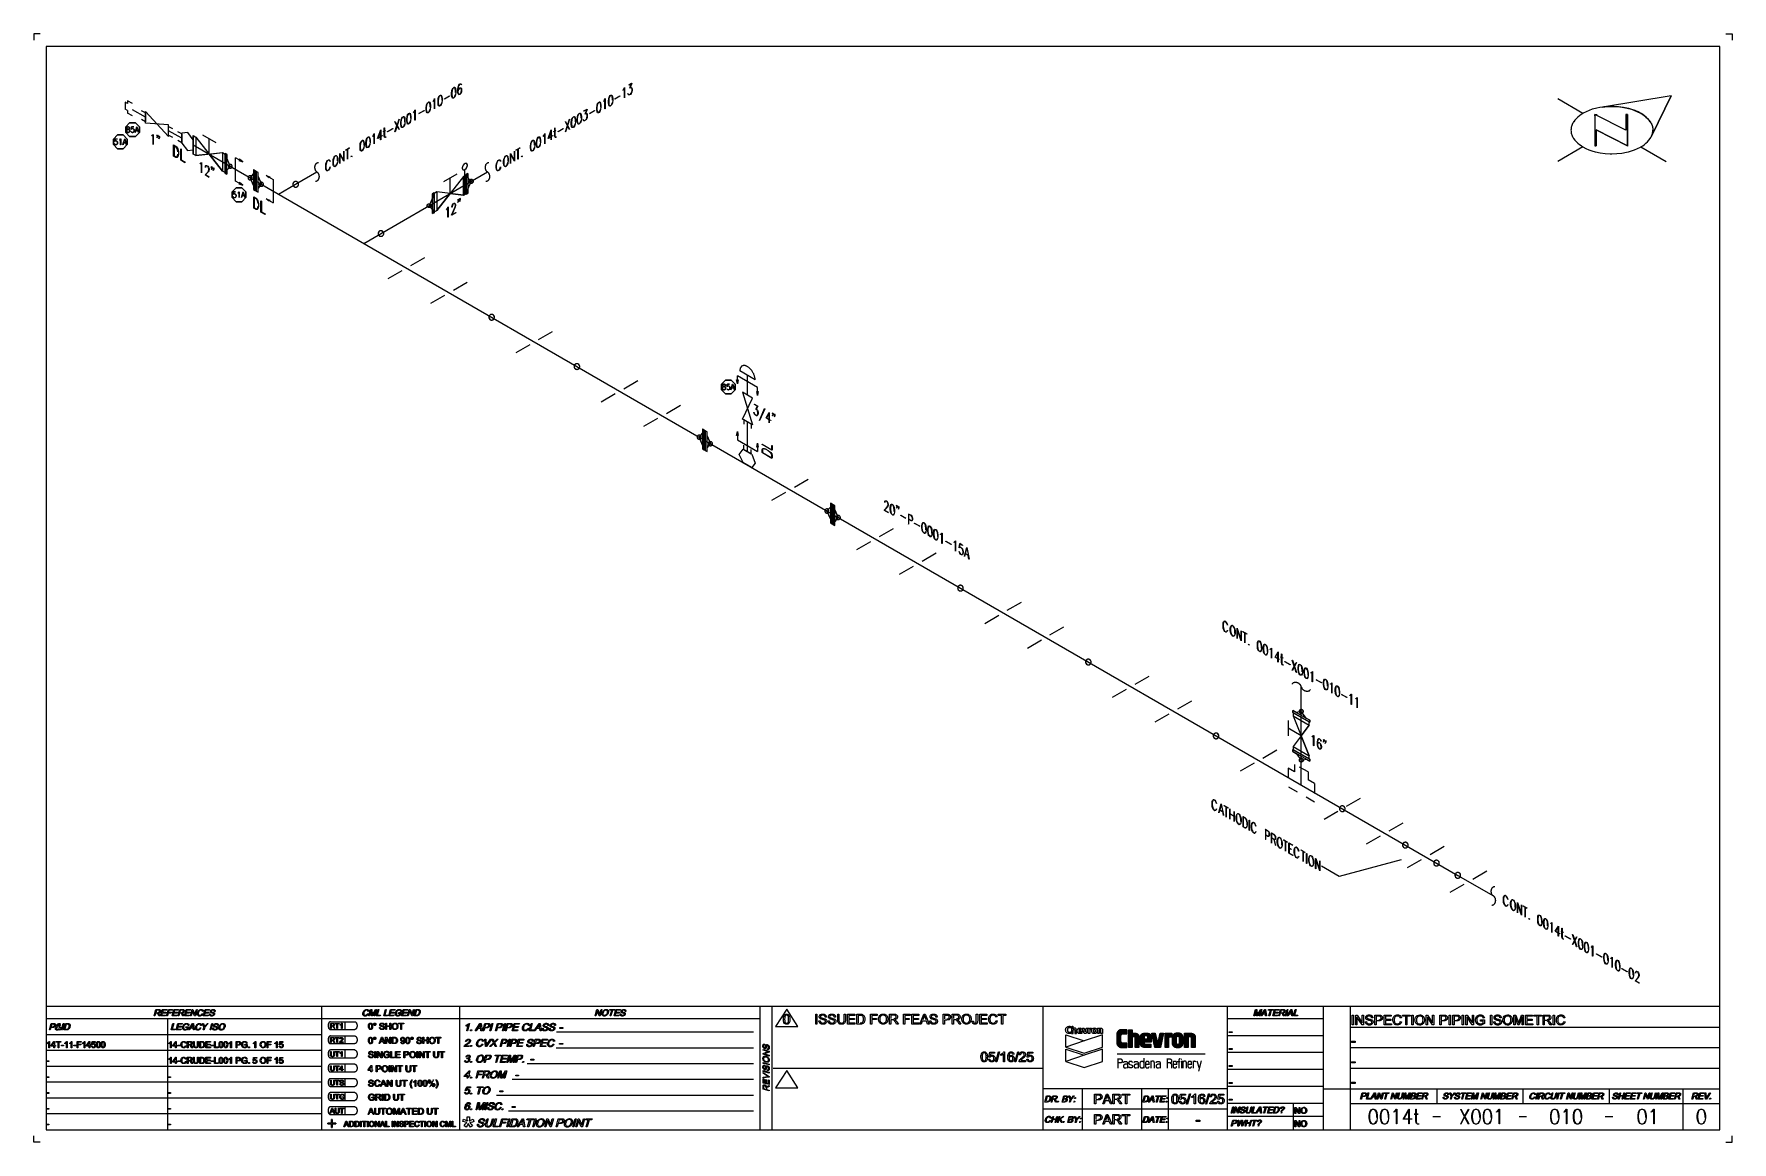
# Model space of a CAD drawing. Extents: x 0 to 17.2, y 0.1 to 11.3.
import ezdxf

# ---------------------------------------------------------------- set-up
doc = ezdxf.new("R2010")
doc.units = 0
for name, pattern in [('1', [0.117188, 0.078125, -0.039062]), ('2', [0.1125, 0.075, -0.0375]), ('3', [0.09375, 0.0625, -0.03125]), ('4', [0.085227, 0.056818, -0.028409])]:
    doc.linetypes.add(name, pattern=pattern)
doc.layers.get('0').update_dxf_attribs({"linetype": 'CONTINUOUS'})
for name, color, linetype in [('3', 1, 'CONTINUOUS'), ('BORDER', 3, 'CONTINUOUS'), ('BORDERTEXT', 7, 'CONTINUOUS'), ('COMP', 1, 'CONTINUOUS'), ('Continuation', 7, 'CONTINUOUS'), ('DL', 20, 'CONTINUOUS'), ('FITTINGS', 4, 'CONTINUOUS'), ('LOGO', 8, 'CONTINUOUS'), ('PART_PCML', 7, 'CONTINUOUS'), ('PIPE', 7, 'CONTINUOUS'), ('PIPE-ANNO', 150, 'CONTINUOUS'), ('TEXT', 7, 'CONTINUOUS'), ('UNAS.PIPE', 251, 'CONTINUOUS'), ('Welds', 7, 'CONTINUOUS')]:
    doc.layers.add(name, color=color, linetype=linetype)

msp = doc.modelspace()

# ---------------------------------------------------------------- linework, layer by layer
for points in [[(0.045, 11.292), (0.045, 11.23)], [(0.107, 11.292), (0.045, 11.292)], [(17.143, 11.292), (17.205, 11.292)], [(17.205, 11.292), (17.205, 11.23)], [(2.315, 9.549), (2.308, 9.525), (2.301, 9.518), (2.291, 9.519), (2.266, 9.533), (2.266, 9.648), (2.291, 9.634), (2.301, 9.622), (2.308, 9.607), (2.315, 9.576), (2.315, 9.549)], [(2.31, 9.578), (2.307, 9.596), (2.303, 9.608), (2.3, 9.615), (2.29, 9.626), (2.271, 9.637), (2.271, 9.538), (2.29, 9.527), (2.3, 9.526), (2.303, 9.53), (2.307, 9.538), (2.31, 9.552)], [(2.381, 9.467), (2.338, 9.492), (2.338, 9.606), (2.343, 9.604), (2.343, 9.496), (2.381, 9.475), (2.381, 9.467)], [(7.255, 7.645), (7.255, 7.844)], [(0.045, 0.1), (0.045, 0.162)], [(0.107, 0.1), (0.045, 0.1)], [(17.143, 0.1), (17.205, 0.1)], [(17.205, 0.1), (17.205, 0.162)]]:
    msp.add_lwpolyline(points)
at = {"layer": '3'}
for points in [[(2.01, 9.955), (2.01, 9.954), (2.01, 9.952), (2.01, 9.951), (2.011, 9.95), (2.011, 9.948), (2.012, 9.947), (2.012, 9.946), (2.013, 9.945), (2.014, 9.944), (2.014, 9.943), (2.015, 9.942), (2.016, 9.941), (2.017, 9.94), (2.018, 9.939), (2.02, 9.938), (2.021, 9.938), (2.022, 9.937), (2.023, 9.937), (2.025, 9.936), (2.026, 9.936), (2.027, 9.936), (2.029, 9.936), (2.03, 9.936), (2.031, 9.936), (2.033, 9.936), (2.034, 9.936), (2.035, 9.937), (2.037, 9.937), (2.038, 9.938), (2.039, 9.938), (2.04, 9.939), (2.041, 9.94), (2.042, 9.941), (2.043, 9.942), (2.044, 9.943), (2.045, 9.944), (2.046, 9.945), (2.046, 9.946), (2.047, 9.947), (2.048, 9.948), (2.048, 9.95), (2.048, 9.951), (2.048, 9.952), (2.049, 9.955), (2.049, 9.955), (2.049, 9.956), (2.048, 9.958), (2.048, 9.959), (2.048, 9.96), (2.048, 9.962), (2.047, 9.963), (2.046, 9.964), (2.046, 9.965), (2.045, 9.967), (2.044, 9.968), (2.043, 9.969), (2.042, 9.97), (2.041, 9.97), (2.04, 9.971), (2.039, 9.972), (2.038, 9.973), (2.037, 9.973), (2.035, 9.974), (2.034, 9.974), (2.033, 9.974), (2.031, 9.974), (2.03, 9.975), (2.029, 9.975), (2.027, 9.974), (2.026, 9.974), (2.025, 9.974), (2.023, 9.974), (2.022, 9.973), (2.021, 9.973), (2.02, 9.972), (2.018, 9.971), (2.017, 9.97), (2.016, 9.97), (2.015, 9.969), (2.014, 9.968), (2.014, 9.967), (2.013, 9.965), (2.012, 9.964), (2.012, 9.963), (2.011, 9.962), (2.011, 9.96), (2.01, 9.959), (2.01, 9.958), (2.01, 9.955)], [(4.057, 9.557), (4.057, 9.556), (4.057, 9.554), (4.057, 9.553), (4.056, 9.552), (4.056, 9.55), (4.055, 9.549), (4.055, 9.548), (4.054, 9.547), (4.053, 9.546), (4.053, 9.545), (4.052, 9.544), (4.051, 9.543), (4.05, 9.542), (4.049, 9.541), (4.047, 9.54), (4.046, 9.54), (4.045, 9.539), (4.044, 9.539), (4.042, 9.538), (4.041, 9.538), (4.04, 9.538), (4.038, 9.538), (4.037, 9.538), (4.036, 9.538), (4.034, 9.538), (4.033, 9.538), (4.032, 9.539), (4.03, 9.539), (4.029, 9.54), (4.028, 9.54), (4.027, 9.541), (4.026, 9.542), (4.025, 9.543), (4.024, 9.544), (4.023, 9.545), (4.022, 9.546), (4.021, 9.547), (4.021, 9.548), (4.02, 9.549), (4.019, 9.55), (4.019, 9.552), (4.019, 9.553), (4.018, 9.554), (4.018, 9.557), (4.018, 9.557), (4.018, 9.558), (4.018, 9.56), (4.019, 9.561), (4.019, 9.562), (4.019, 9.564), (4.02, 9.565), (4.021, 9.566), (4.021, 9.567), (4.022, 9.569), (4.023, 9.57), (4.024, 9.571), (4.025, 9.572), (4.026, 9.572), (4.027, 9.573), (4.028, 9.574), (4.029, 9.575), (4.03, 9.575), (4.032, 9.576), (4.033, 9.576), (4.034, 9.576), (4.036, 9.576), (4.037, 9.576), (4.038, 9.576), (4.04, 9.576), (4.041, 9.576), (4.042, 9.576), (4.044, 9.576), (4.045, 9.575), (4.046, 9.575), (4.047, 9.574), (4.049, 9.573), (4.05, 9.572), (4.051, 9.572), (4.052, 9.571), (4.053, 9.57), (4.053, 9.569), (4.054, 9.567), (4.055, 9.566), (4.055, 9.565), (4.056, 9.564), (4.056, 9.562), (4.057, 9.561), (4.057, 9.56), (4.057, 9.557)], [(12.862, 3.973), (12.863, 3.973), (12.864, 3.972), (12.865, 3.971), (12.866, 3.97), (12.867, 3.969), (12.868, 3.968), (12.869, 3.967), (12.869, 3.966), (12.87, 3.965), (12.87, 3.963), (12.871, 3.962), (12.871, 3.961), (12.871, 3.959), (12.872, 3.958), (12.872, 3.957), (12.872, 3.955), (12.871, 3.954), (12.871, 3.953), (12.871, 3.951), (12.87, 3.95), (12.87, 3.949), (12.869, 3.948), (12.869, 3.946), (12.868, 3.945), (12.867, 3.944), (12.866, 3.943), (12.865, 3.942), (12.864, 3.941), (12.863, 3.941), (12.862, 3.94), (12.861, 3.939), (12.859, 3.939), (12.858, 3.938), (12.857, 3.938), (12.856, 3.938), (12.854, 3.937), (12.853, 3.937), (12.852, 3.937), (12.85, 3.937), (12.849, 3.938), (12.848, 3.938), (12.846, 3.938), (12.845, 3.939), (12.842, 3.94), (12.842, 3.94), (12.841, 3.941), (12.84, 3.941), (12.839, 3.942), (12.838, 3.943), (12.837, 3.944), (12.837, 3.945), (12.836, 3.946), (12.835, 3.948), (12.834, 3.949), (12.834, 3.95), (12.834, 3.951), (12.833, 3.953), (12.833, 3.954), (12.833, 3.955), (12.833, 3.957), (12.833, 3.958), (12.833, 3.959), (12.833, 3.961), (12.834, 3.962), (12.834, 3.963), (12.834, 3.965), (12.835, 3.966), (12.836, 3.967), (12.837, 3.968), (12.837, 3.969), (12.838, 3.97), (12.839, 3.971), (12.84, 3.972), (12.841, 3.973), (12.842, 3.973), (12.844, 3.974), (12.845, 3.975), (12.846, 3.975), (12.848, 3.975), (12.849, 3.976), (12.85, 3.976), (12.852, 3.976), (12.853, 3.976), (12.854, 3.976), (12.856, 3.976), (12.857, 3.975), (12.858, 3.975), (12.859, 3.975), (12.862, 3.973)]]:
    msp.add_lwpolyline(points, dxfattribs=at)
at = {"layer": 'BORDER'}
for points in [[(0.169, 0.225), (17.081, 0.225), (17.081, 11.167), (0.169, 11.167), (0.169, 0.225)], [(16.589, 10.666), (15.897, 10.553)], [(16.589, 10.666), (16.395, 10.267)], [(16.133, 10.319), (15.817, 10.48)], [(16.149, 10.161), (15.833, 10.323)], [(17.081, 1.468), (0.169, 1.468)], [(2.953, 0.225), (2.953, 1.468)], [(4.347, 0.225), (4.347, 1.468)], [(7.382, 0.225), (7.382, 1.468)], [(7.506, 0.225), (7.506, 1.468)], [(10.242, 0.225), (10.242, 1.468)], [(12.107, 0.225), (12.107, 1.468)], [(13.077, 0.225), (13.077, 1.468)], [(13.35, 0.225), (13.35, 1.468)], [(7.382, 1.344), (0.169, 1.344)], [(1.399, 0.225), (1.399, 1.344)], [(5.324, 1.213), (7.317, 1.213)], [(13.077, 1.344), (12.107, 1.344)], [(13.35, 1.261), (17.081, 1.261)], [(1.399, 1.184), (0.169, 1.184)], [(2.953, 1.184), (1.399, 1.184)], [(5.322, 1.053), (7.317, 1.053)], [(10.843, 1.183), (10.657, 1.121), (10.471, 1.059), (10.657, 0.997), (10.843, 1.059), (10.843, 1.183)], [(10.843, 1.039), (10.657, 0.977), (10.471, 0.915), (10.657, 0.853), (10.843, 0.915), (10.843, 1.039)], [(13.077, 1.173), (12.107, 1.173)], [(13.35, 1.054), (17.081, 1.054)], [(1.399, 1.024), (0.169, 1.024)], [(1.399, 0.864), (0.169, 0.864)], [(2.953, 1.024), (1.399, 1.024)], [(2.953, 0.864), (1.399, 0.864)], [(5.03, 0.893), (7.317, 0.893)], [(11.882, 0.986), (10.99, 0.986)], [(13.077, 1.003), (12.107, 1.003)], [(1.399, 0.704), (0.169, 0.704)], [(2.953, 0.704), (1.399, 0.704)], [(4.877, 0.734), (7.317, 0.734)], [(7.514, 0.846), (10.242, 0.846)], [(13.077, 0.832), (12.107, 0.832)], [(13.35, 0.846), (17.081, 0.846)], [(1.399, 0.544), (0.169, 0.544)], [(2.953, 0.544), (1.399, 0.544)], [(4.718, 0.574), (7.317, 0.574)], [(12.107, 0.639), (10.242, 0.639)], [(10.639, 0.639), (10.639, 0.225)], [(11.236, 0.639), (11.236, 0.225)], [(11.51, 0.225), (11.51, 0.639)], [(13.077, 0.661), (12.107, 0.661)], [(13.077, 0.639), (17.081, 0.639)], [(16.708, 0.639), (16.708, 0.225)], [(1.399, 0.385), (0.169, 0.385)], [(2.953, 0.385), (1.399, 0.385)], [(4.841, 0.414), (7.317, 0.414)], [(12.107, 0.432), (10.242, 0.432)], [(13.077, 0.491), (12.107, 0.491)], [(13.077, 0.358), (12.107, 0.358)], [(13.35, 0.491), (17.081, 0.491)]]:
    msp.add_lwpolyline(points, dxfattribs=at)
at = {"layer": 'BORDERTEXT', "color": 7}
for points in [[(15.699, 10.49), (15.443, 10.637)], [(15.699, 10.49), (15.681, 10.479), (15.664, 10.466), (15.647, 10.453), (15.632, 10.438), (15.618, 10.422), (15.605, 10.406), (15.604, 10.404)], [(15.825, 10.54), (15.793, 10.531), (15.762, 10.52), (15.732, 10.507), (15.702, 10.492), (15.699, 10.49)], [(15.817, 10.48), (15.817, 10.161)], [(15.817, 10.464), (15.817, 10.48)], [(15.897, 10.553), (15.868, 10.549), (15.839, 10.543), (15.825, 10.54)], [(15.825, 10.48), (15.841, 10.48)], [(16.158, 10.54), (16.109, 10.55), (16.059, 10.556), (16.009, 10.559), (15.96, 10.559), (15.91, 10.555), (15.897, 10.553)], [(16.133, 10.48), (16.133, 10.319)], [(16.149, 10.48), (16.149, 10.161)], [(16.284, 10.49), (16.255, 10.505), (16.225, 10.519), (16.194, 10.53), (16.162, 10.539), (16.158, 10.54)], [(16.378, 10.404), (16.366, 10.421), (16.352, 10.437), (16.337, 10.451), (16.32, 10.465), (16.303, 10.477), (16.286, 10.489), (16.284, 10.49)], [(15.604, 10.404), (15.599, 10.396), (15.594, 10.387), (15.589, 10.378), (15.586, 10.369), (15.583, 10.359), (15.58, 10.35), (15.579, 10.34), (15.578, 10.33), (15.577, 10.321)], [(15.577, 10.321), (15.578, 10.311), (15.579, 10.301), (15.58, 10.291), (15.583, 10.281), (15.586, 10.272), (15.59, 10.262), (15.594, 10.253), (15.599, 10.245), (15.604, 10.237)], [(15.833, 10.323), (15.833, 10.161)], [(16.378, 10.404), (16.384, 10.396), (16.389, 10.387), (16.393, 10.378), (16.397, 10.369), (16.4, 10.359), (16.402, 10.35), (16.404, 10.34), (16.405, 10.33), (16.405, 10.321)], [(16.395, 10.266), (16.398, 10.275), (16.401, 10.285), (16.403, 10.295), (16.404, 10.305), (16.405, 10.315), (16.405, 10.321)], [(15.699, 10.152), (15.443, 10.004)], [(15.604, 10.237), (15.617, 10.22), (15.631, 10.205), (15.646, 10.19), (15.662, 10.176), (15.679, 10.164), (15.697, 10.153), (15.699, 10.152)], [(15.699, 10.152), (15.728, 10.136), (15.758, 10.123), (15.789, 10.111), (15.821, 10.102), (15.825, 10.101)], [(15.827, 10.162), (15.825, 10.163)], [(16.157, 10.161), (16.141, 10.161)], [(16.158, 10.101), (16.189, 10.11), (16.221, 10.121), (16.251, 10.134), (16.28, 10.149), (16.284, 10.152)], [(16.284, 10.152), (16.302, 10.163), (16.319, 10.175), (16.335, 10.189), (16.35, 10.203), (16.364, 10.219), (16.377, 10.236), (16.378, 10.237)], [(16.284, 10.152), (16.539, 10.004)], [(16.378, 10.237), (16.384, 10.245), (16.389, 10.254), (16.393, 10.263), (16.394, 10.266)], [(15.825, 10.101), (15.874, 10.091), (15.923, 10.085), (15.973, 10.082), (15.991, 10.082)], [(15.991, 10.082), (16.041, 10.083), (16.091, 10.089), (16.14, 10.097), (16.158, 10.101)], [(1.259, 1.374), (1.277, 1.438), (1.305, 1.438), (1.305, 1.438), (1.311, 1.438), (1.315, 1.438), (1.318, 1.437), (1.318, 1.437), (1.321, 1.435), (1.322, 1.433), (1.324, 1.43), (1.324, 1.43), (1.324, 1.427), (1.324, 1.424), (1.324, 1.421), (1.324, 1.421), (1.322, 1.416), (1.32, 1.412), (1.316, 1.409), (1.316, 1.409), (1.312, 1.406), (1.307, 1.404), (1.301, 1.403), (1.301, 1.403), (1.303, 1.402), (1.304, 1.401), (1.305, 1.4), (1.305, 1.4), (1.307, 1.397), (1.308, 1.395), (1.31, 1.391), (1.316, 1.374), (1.306, 1.374), (1.301, 1.387), (1.301, 1.387), (1.299, 1.391), (1.298, 1.394), (1.297, 1.396), (1.297, 1.396), (1.296, 1.398), (1.295, 1.399), (1.294, 1.4), (1.294, 1.4), (1.293, 1.401), (1.291, 1.402), (1.29, 1.402), (1.29, 1.402), (1.289, 1.402), (1.288, 1.402), (1.286, 1.402), (1.276, 1.402), (1.268, 1.374), (1.259, 1.374)], [(1.296, 1.41), (1.296, 1.41), (1.3, 1.41), (1.303, 1.41), (1.306, 1.411), (1.306, 1.411), (1.308, 1.412), (1.31, 1.413), (1.312, 1.415), (1.312, 1.415), (1.313, 1.417), (1.314, 1.419), (1.315, 1.421), (1.315, 1.421), (1.315, 1.424), (1.315, 1.426), (1.314, 1.428), (1.314, 1.428), (1.311, 1.43), (1.308, 1.431), (1.304, 1.431), (1.283, 1.431), (1.278, 1.41)], [(1.325, 1.374), (1.342, 1.438), (1.389, 1.438), (1.387, 1.431), (1.349, 1.431), (1.343, 1.411), (1.379, 1.411), (1.377, 1.403), (1.341, 1.403), (1.335, 1.381), (1.375, 1.381), (1.373, 1.374), (1.325, 1.374)], [(1.385, 1.374), (1.403, 1.438), (1.446, 1.438), (1.444, 1.431), (1.409, 1.431), (1.404, 1.411), (1.434, 1.411), (1.432, 1.403), (1.402, 1.403), (1.394, 1.374), (1.385, 1.374)], [(1.44, 1.374), (1.457, 1.438), (1.504, 1.438), (1.502, 1.431), (1.464, 1.431), (1.459, 1.411), (1.494, 1.411), (1.492, 1.403), (1.457, 1.403), (1.451, 1.381), (1.49, 1.381), (1.488, 1.374), (1.44, 1.374)], [(1.5, 1.374), (1.518, 1.438), (1.546, 1.438), (1.546, 1.438), (1.552, 1.438), (1.556, 1.438), (1.559, 1.437), (1.559, 1.437), (1.561, 1.435), (1.563, 1.433), (1.565, 1.43), (1.565, 1.43), (1.565, 1.427), (1.565, 1.424), (1.565, 1.421), (1.565, 1.421), (1.563, 1.416), (1.56, 1.412), (1.557, 1.409), (1.557, 1.409), (1.553, 1.406), (1.548, 1.404), (1.542, 1.403), (1.542, 1.403), (1.543, 1.402), (1.545, 1.401), (1.546, 1.4), (1.546, 1.4), (1.548, 1.397), (1.549, 1.395), (1.551, 1.391), (1.557, 1.374), (1.547, 1.374), (1.542, 1.387), (1.542, 1.387), (1.54, 1.391), (1.539, 1.394), (1.538, 1.396), (1.538, 1.396), (1.537, 1.398), (1.536, 1.399), (1.535, 1.4), (1.535, 1.4), (1.534, 1.401), (1.532, 1.402), (1.531, 1.402), (1.531, 1.402), (1.53, 1.402), (1.529, 1.402), (1.527, 1.402), (1.517, 1.402), (1.509, 1.374), (1.5, 1.374)], [(1.537, 1.41), (1.537, 1.41), (1.541, 1.41), (1.544, 1.41), (1.546, 1.411), (1.546, 1.411), (1.549, 1.412), (1.551, 1.413), (1.553, 1.415), (1.553, 1.415), (1.554, 1.417), (1.555, 1.419), (1.556, 1.421), (1.556, 1.421), (1.556, 1.424), (1.556, 1.426), (1.555, 1.428), (1.555, 1.428), (1.552, 1.43), (1.549, 1.431), (1.545, 1.431), (1.524, 1.431), (1.519, 1.41)], [(1.566, 1.374), (1.583, 1.438), (1.63, 1.438), (1.628, 1.431), (1.589, 1.431), (1.584, 1.411), (1.62, 1.411), (1.618, 1.403), (1.582, 1.403), (1.576, 1.381), (1.616, 1.381), (1.614, 1.374), (1.566, 1.374)], [(1.626, 1.374), (1.643, 1.438), (1.652, 1.438), (1.672, 1.388), (1.686, 1.438), (1.694, 1.438), (1.677, 1.374), (1.668, 1.374), (1.647, 1.424), (1.634, 1.374), (1.626, 1.374)], [(1.743, 1.396), (1.751, 1.394), (1.751, 1.394), (1.747, 1.388), (1.742, 1.382), (1.737, 1.378), (1.737, 1.378), (1.731, 1.375), (1.725, 1.373), (1.719, 1.373), (1.719, 1.373), (1.712, 1.373), (1.707, 1.374), (1.703, 1.377), (1.703, 1.377), (1.7, 1.38), (1.697, 1.384), (1.696, 1.389), (1.696, 1.389), (1.696, 1.395), (1.696, 1.4), (1.697, 1.406), (1.697, 1.406), (1.699, 1.413), (1.702, 1.419), (1.706, 1.424), (1.706, 1.424), (1.71, 1.429), (1.715, 1.433), (1.72, 1.436), (1.72, 1.436), (1.725, 1.438), (1.731, 1.439), (1.737, 1.439), (1.737, 1.439), (1.743, 1.439), (1.748, 1.437), (1.752, 1.434), (1.752, 1.434), (1.755, 1.431), (1.756, 1.426), (1.757, 1.421), (1.748, 1.419), (1.748, 1.419), (1.748, 1.423), (1.746, 1.426), (1.744, 1.429), (1.744, 1.429), (1.742, 1.431), (1.738, 1.432), (1.734, 1.432), (1.734, 1.432), (1.73, 1.432), (1.725, 1.431), (1.721, 1.429), (1.721, 1.429), (1.717, 1.426), (1.714, 1.423), (1.711, 1.419), (1.711, 1.419), (1.709, 1.415), (1.707, 1.411), (1.706, 1.407), (1.706, 1.407), (1.705, 1.401), (1.704, 1.396), (1.705, 1.392), (1.705, 1.392), (1.706, 1.388), (1.707, 1.385), (1.71, 1.383), (1.71, 1.383), (1.713, 1.381), (1.716, 1.38), (1.72, 1.38), (1.72, 1.38), (1.724, 1.38), (1.729, 1.382), (1.733, 1.384), (1.733, 1.384), (1.737, 1.387), (1.74, 1.391), (1.743, 1.396)], [(1.756, 1.374), (1.774, 1.438), (1.82, 1.438), (1.818, 1.431), (1.78, 1.431), (1.775, 1.411), (1.811, 1.411), (1.809, 1.403), (1.773, 1.403), (1.767, 1.381), (1.807, 1.381), (1.805, 1.374), (1.756, 1.374)], [(1.819, 1.394), (1.827, 1.395), (1.827, 1.395), (1.827, 1.392), (1.827, 1.389), (1.828, 1.387), (1.828, 1.387), (1.829, 1.385), (1.831, 1.384), (1.833, 1.382), (1.833, 1.382), (1.836, 1.381), (1.839, 1.38), (1.842, 1.38), (1.842, 1.38), (1.846, 1.38), (1.849, 1.381), (1.851, 1.382), (1.851, 1.382), (1.854, 1.383), (1.856, 1.384), (1.858, 1.386), (1.858, 1.386), (1.86, 1.387), (1.861, 1.389), (1.861, 1.391), (1.861, 1.391), (1.862, 1.393), (1.862, 1.395), (1.861, 1.397), (1.861, 1.397), (1.86, 1.398), (1.858, 1.399), (1.856, 1.4), (1.856, 1.4), (1.854, 1.401), (1.851, 1.402), (1.846, 1.403), (1.846, 1.403), (1.841, 1.405), (1.837, 1.406), (1.834, 1.408), (1.834, 1.408), (1.832, 1.409), (1.83, 1.411), (1.829, 1.414), (1.829, 1.414), (1.828, 1.416), (1.828, 1.419), (1.829, 1.422), (1.829, 1.422), (1.83, 1.425), (1.832, 1.428), (1.834, 1.431), (1.834, 1.431), (1.837, 1.433), (1.84, 1.436), (1.844, 1.437), (1.844, 1.437), (1.848, 1.438), (1.852, 1.439), (1.856, 1.439), (1.856, 1.439), (1.861, 1.439), (1.865, 1.438), (1.868, 1.437), (1.868, 1.437), (1.871, 1.435), (1.874, 1.433), (1.875, 1.43), (1.875, 1.43), (1.876, 1.427), (1.876, 1.424), (1.875, 1.42), (1.867, 1.419), (1.867, 1.419), (1.867, 1.423), (1.867, 1.426), (1.865, 1.429), (1.865, 1.429), (1.863, 1.43), (1.859, 1.432), (1.855, 1.432), (1.855, 1.432), (1.85, 1.432), (1.846, 1.431), (1.843, 1.429), (1.843, 1.429), (1.84, 1.427), (1.838, 1.425), (1.837, 1.422), (1.837, 1.422), (1.837, 1.42), (1.837, 1.418), (1.838, 1.416), (1.838, 1.416), (1.84, 1.415), (1.844, 1.413), (1.85, 1.412), (1.85, 1.412), (1.856, 1.41), (1.86, 1.409), (1.863, 1.408), (1.863, 1.408), (1.866, 1.406), (1.868, 1.404), (1.87, 1.401), (1.87, 1.401), (1.87, 1.398), (1.87, 1.395), (1.87, 1.392), (1.87, 1.392), (1.869, 1.389), (1.867, 1.385), (1.864, 1.382), (1.864, 1.382), (1.861, 1.379), (1.858, 1.377), (1.854, 1.375), (1.854, 1.375), (1.85, 1.374), (1.845, 1.373), (1.841, 1.373), (1.841, 1.373), (1.835, 1.373), (1.831, 1.374), (1.827, 1.375), (1.827, 1.375), (1.824, 1.377), (1.821, 1.38), (1.82, 1.383), (1.82, 1.383), (1.819, 1.386), (1.818, 1.39), (1.819, 1.394)], [(3.416, 1.396), (3.424, 1.394), (3.424, 1.394), (3.42, 1.388), (3.415, 1.382), (3.41, 1.378), (3.41, 1.378), (3.404, 1.375), (3.398, 1.373), (3.391, 1.373), (3.391, 1.373), (3.385, 1.373), (3.379, 1.374), (3.375, 1.377), (3.375, 1.377), (3.372, 1.38), (3.37, 1.384), (3.369, 1.389), (3.369, 1.389), (3.368, 1.395), (3.368, 1.4), (3.37, 1.406), (3.37, 1.406), (3.372, 1.413), (3.375, 1.419), (3.378, 1.424), (3.378, 1.424), (3.382, 1.429), (3.387, 1.433), (3.392, 1.436), (3.392, 1.436), (3.398, 1.438), (3.403, 1.439), (3.409, 1.439), (3.409, 1.439), (3.415, 1.439), (3.42, 1.437), (3.424, 1.434), (3.424, 1.434), (3.427, 1.431), (3.429, 1.426), (3.43, 1.421), (3.421, 1.419), (3.421, 1.419), (3.42, 1.423), (3.419, 1.426), (3.417, 1.429), (3.417, 1.429), (3.414, 1.431), (3.411, 1.432), (3.407, 1.432), (3.407, 1.432), (3.402, 1.432), (3.398, 1.431), (3.394, 1.429), (3.394, 1.429), (3.39, 1.426), (3.387, 1.423), (3.384, 1.419), (3.384, 1.419), (3.382, 1.415), (3.38, 1.411), (3.379, 1.407), (3.379, 1.407), (3.377, 1.401), (3.377, 1.396), (3.377, 1.392), (3.377, 1.392), (3.378, 1.388), (3.38, 1.385), (3.382, 1.383), (3.382, 1.383), (3.385, 1.381), (3.389, 1.38), (3.392, 1.38), (3.392, 1.38), (3.397, 1.38), (3.401, 1.382), (3.406, 1.384), (3.406, 1.384), (3.409, 1.387), (3.413, 1.391), (3.416, 1.396)], [(3.428, 1.374), (3.446, 1.438), (3.459, 1.438), (3.462, 1.393), (3.462, 1.393), (3.462, 1.389), (3.462, 1.385), (3.462, 1.383), (3.462, 1.383), (3.464, 1.386), (3.466, 1.389), (3.468, 1.393), (3.496, 1.438), (3.507, 1.438), (3.49, 1.374), (3.482, 1.374), (3.496, 1.428), (3.463, 1.374), (3.455, 1.374), (3.451, 1.429), (3.437, 1.374), (3.428, 1.374)], [(3.504, 1.374), (3.521, 1.438), (3.529, 1.438), (3.514, 1.381), (3.546, 1.381), (3.544, 1.374), (3.504, 1.374)], [(3.579, 1.374), (3.596, 1.438), (3.605, 1.438), (3.589, 1.381), (3.621, 1.381), (3.619, 1.374), (3.579, 1.374)], [(3.63, 1.374), (3.647, 1.438), (3.694, 1.438), (3.692, 1.431), (3.653, 1.431), (3.648, 1.411), (3.684, 1.411), (3.682, 1.403), (3.646, 1.403), (3.64, 1.381), (3.68, 1.381), (3.678, 1.374), (3.63, 1.374)], [(3.727, 1.399), (3.729, 1.407), (3.756, 1.407), (3.75, 1.383), (3.75, 1.383), (3.745, 1.38), (3.74, 1.377), (3.735, 1.375), (3.735, 1.375), (3.73, 1.374), (3.725, 1.373), (3.72, 1.373), (3.72, 1.373), (3.714, 1.373), (3.709, 1.374), (3.704, 1.377), (3.704, 1.377), (3.7, 1.38), (3.697, 1.384), (3.695, 1.388), (3.695, 1.388), (3.695, 1.394), (3.695, 1.4), (3.696, 1.406), (3.696, 1.406), (3.698, 1.412), (3.701, 1.418), (3.705, 1.423), (3.705, 1.423), (3.709, 1.428), (3.714, 1.432), (3.719, 1.435), (3.719, 1.435), (3.725, 1.438), (3.731, 1.439), (3.738, 1.439), (3.738, 1.439), (3.742, 1.439), (3.746, 1.438), (3.75, 1.437), (3.75, 1.437), (3.753, 1.435), (3.755, 1.433), (3.757, 1.431), (3.757, 1.431), (3.758, 1.428), (3.759, 1.424), (3.759, 1.42), (3.751, 1.418), (3.751, 1.418), (3.75, 1.421), (3.75, 1.424), (3.749, 1.426), (3.749, 1.426), (3.748, 1.428), (3.746, 1.429), (3.744, 1.43), (3.744, 1.43), (3.742, 1.431), (3.739, 1.432), (3.736, 1.432), (3.736, 1.432), (3.732, 1.432), (3.728, 1.431), (3.725, 1.43), (3.725, 1.43), (3.722, 1.429), (3.719, 1.427), (3.717, 1.426), (3.717, 1.426), (3.715, 1.424), (3.713, 1.421), (3.711, 1.419), (3.711, 1.419), (3.709, 1.415), (3.707, 1.411), (3.705, 1.406), (3.705, 1.406), (3.704, 1.401), (3.704, 1.396), (3.704, 1.392), (3.704, 1.392), (3.706, 1.388), (3.708, 1.385), (3.711, 1.383), (3.711, 1.383), (3.714, 1.382), (3.718, 1.381), (3.722, 1.38), (3.722, 1.38), (3.726, 1.381), (3.729, 1.381), (3.733, 1.382), (3.733, 1.382), (3.737, 1.384), (3.74, 1.385), (3.743, 1.387), (3.746, 1.399), (3.727, 1.399)], [(3.76, 1.374), (3.777, 1.438), (3.824, 1.438), (3.822, 1.431), (3.784, 1.431), (3.779, 1.411), (3.814, 1.411), (3.812, 1.403), (3.777, 1.403), (3.771, 1.381), (3.81, 1.381), (3.808, 1.374), (3.76, 1.374)], [(3.82, 1.374), (3.837, 1.438), (3.846, 1.438), (3.867, 1.388), (3.88, 1.438), (3.888, 1.438), (3.871, 1.374), (3.862, 1.374), (3.842, 1.424), (3.828, 1.374), (3.82, 1.374)], [(3.885, 1.374), (3.903, 1.438), (3.925, 1.438), (3.925, 1.438), (3.93, 1.438), (3.933, 1.438), (3.936, 1.437), (3.936, 1.437), (3.94, 1.436), (3.942, 1.435), (3.945, 1.433), (3.945, 1.433), (3.947, 1.43), (3.948, 1.426), (3.949, 1.422), (3.949, 1.422), (3.949, 1.417), (3.949, 1.412), (3.948, 1.406), (3.948, 1.406), (3.946, 1.402), (3.944, 1.397), (3.942, 1.393), (3.942, 1.393), (3.94, 1.39), (3.938, 1.387), (3.936, 1.384), (3.936, 1.384), (3.933, 1.382), (3.931, 1.38), (3.928, 1.378), (3.928, 1.378), (3.925, 1.377), (3.923, 1.376), (3.919, 1.375), (3.919, 1.375), (3.916, 1.374), (3.913, 1.374), (3.909, 1.374), (3.885, 1.374)], [(3.91, 1.381), (3.91, 1.381), (3.914, 1.381), (3.917, 1.382), (3.92, 1.382), (3.92, 1.382), (3.923, 1.383), (3.925, 1.384), (3.927, 1.386), (3.927, 1.386), (3.929, 1.388), (3.932, 1.391), (3.934, 1.394), (3.934, 1.394), (3.936, 1.398), (3.937, 1.402), (3.939, 1.406), (3.939, 1.406), (3.94, 1.413), (3.94, 1.418), (3.94, 1.422), (3.94, 1.422), (3.938, 1.425), (3.936, 1.428), (3.934, 1.429), (3.934, 1.429), (3.931, 1.43), (3.927, 1.431), (3.923, 1.431), (3.909, 1.431), (3.896, 1.381)], [(5.716, 1.374), (5.733, 1.438), (5.742, 1.438), (5.762, 1.388), (5.776, 1.438), (5.784, 1.438), (5.767, 1.374), (5.758, 1.374), (5.738, 1.424), (5.724, 1.374), (5.716, 1.374)], [(5.787, 1.405), (5.787, 1.405), (5.791, 1.415), (5.796, 1.423), (5.802, 1.43), (5.802, 1.43), (5.81, 1.435), (5.818, 1.438), (5.827, 1.439), (5.827, 1.439), (5.833, 1.439), (5.838, 1.438), (5.842, 1.435), (5.842, 1.435), (5.846, 1.432), (5.848, 1.428), (5.85, 1.423), (5.85, 1.423), (5.85, 1.418), (5.85, 1.412), (5.849, 1.406), (5.849, 1.406), (5.847, 1.4), (5.844, 1.394), (5.84, 1.388), (5.84, 1.388), (5.836, 1.384), (5.831, 1.38), (5.826, 1.377), (5.826, 1.377), (5.82, 1.374), (5.815, 1.373), (5.809, 1.373), (5.809, 1.373), (5.803, 1.373), (5.798, 1.374), (5.794, 1.377), (5.794, 1.377), (5.79, 1.38), (5.788, 1.384), (5.786, 1.389), (5.786, 1.389), (5.786, 1.394), (5.786, 1.4), (5.787, 1.405)], [(5.796, 1.405), (5.794, 1.398), (5.795, 1.392), (5.797, 1.387), (5.797, 1.387), (5.801, 1.383), (5.805, 1.381), (5.811, 1.38), (5.811, 1.38), (5.817, 1.381), (5.823, 1.383), (5.829, 1.387), (5.829, 1.387), (5.834, 1.392), (5.837, 1.398), (5.84, 1.406), (5.84, 1.406), (5.841, 1.411), (5.842, 1.416), (5.841, 1.42), (5.841, 1.42), (5.84, 1.423), (5.838, 1.426), (5.836, 1.429), (5.836, 1.429), (5.833, 1.431), (5.829, 1.432), (5.825, 1.432), (5.825, 1.432), (5.819, 1.431), (5.813, 1.429), (5.808, 1.426), (5.808, 1.426), (5.803, 1.421), (5.799, 1.414), (5.796, 1.405)], [(5.868, 1.374), (5.883, 1.431), (5.862, 1.431), (5.864, 1.438), (5.915, 1.438), (5.913, 1.431), (5.892, 1.431), (5.876, 1.374), (5.868, 1.374)], [(5.907, 1.374), (5.924, 1.438), (5.971, 1.438), (5.969, 1.431), (5.931, 1.431), (5.925, 1.411), (5.961, 1.411), (5.959, 1.403), (5.923, 1.403), (5.917, 1.381), (5.957, 1.381), (5.955, 1.374), (5.907, 1.374)], [(5.969, 1.394), (5.978, 1.395), (5.978, 1.395), (5.977, 1.392), (5.978, 1.389), (5.978, 1.387), (5.978, 1.387), (5.979, 1.385), (5.981, 1.384), (5.983, 1.382), (5.983, 1.382), (5.986, 1.381), (5.989, 1.38), (5.993, 1.38), (5.993, 1.38), (5.996, 1.38), (5.999, 1.381), (6.002, 1.382), (6.002, 1.382), (6.004, 1.383), (6.007, 1.384), (6.008, 1.386), (6.008, 1.386), (6.01, 1.387), (6.011, 1.389), (6.012, 1.391), (6.012, 1.391), (6.012, 1.393), (6.012, 1.395), (6.011, 1.397), (6.011, 1.397), (6.01, 1.398), (6.009, 1.399), (6.007, 1.4), (6.007, 1.4), (6.004, 1.401), (6.001, 1.402), (5.996, 1.403), (5.996, 1.403), (5.991, 1.405), (5.987, 1.406), (5.985, 1.408), (5.985, 1.408), (5.982, 1.409), (5.98, 1.411), (5.979, 1.414), (5.979, 1.414), (5.979, 1.416), (5.979, 1.419), (5.979, 1.422), (5.979, 1.422), (5.98, 1.425), (5.982, 1.428), (5.984, 1.431), (5.984, 1.431), (5.987, 1.433), (5.99, 1.435), (5.994, 1.437), (5.994, 1.437), (5.998, 1.438), (6.002, 1.439), (6.007, 1.439), (6.007, 1.439), (6.011, 1.439), (6.015, 1.438), (6.019, 1.437), (6.019, 1.437), (6.022, 1.435), (6.024, 1.433), (6.025, 1.43), (6.025, 1.43), (6.026, 1.427), (6.026, 1.424), (6.026, 1.42), (6.017, 1.419), (6.017, 1.419), (6.018, 1.423), (6.017, 1.426), (6.015, 1.429), (6.015, 1.429), (6.013, 1.43), (6.009, 1.432), (6.005, 1.432), (6.005, 1.432), (6, 1.432), (5.996, 1.431), (5.993, 1.429), (5.993, 1.429), (5.99, 1.427), (5.989, 1.425), (5.988, 1.422), (5.988, 1.422), (5.987, 1.42), (5.988, 1.418), (5.989, 1.416), (5.989, 1.416), (5.991, 1.415), (5.995, 1.413), (6, 1.412), (6, 1.412), (6.006, 1.41), (6.01, 1.409), (6.013, 1.408), (6.013, 1.408), (6.016, 1.406), (6.019, 1.404), (6.02, 1.401), (6.02, 1.401), (6.021, 1.398), (6.021, 1.395), (6.02, 1.392), (6.02, 1.392), (6.019, 1.389), (6.017, 1.385), (6.015, 1.382), (6.015, 1.382), (6.012, 1.379), (6.008, 1.377), (6.004, 1.375), (6.004, 1.375), (6, 1.374), (5.996, 1.373), (5.991, 1.373), (5.991, 1.373), (5.986, 1.373), (5.981, 1.374), (5.977, 1.375), (5.977, 1.375), (5.974, 1.377), (5.972, 1.38), (5.97, 1.383), (5.97, 1.383), (5.969, 1.386), (5.969, 1.39), (5.969, 1.394)], [(12.373, 1.374), (12.39, 1.438), (12.403, 1.438), (12.406, 1.393), (12.406, 1.393), (12.406, 1.389), (12.406, 1.385), (12.406, 1.383), (12.406, 1.383), (12.408, 1.386), (12.41, 1.389), (12.413, 1.393), (12.44, 1.438), (12.452, 1.438), (12.434, 1.374), (12.426, 1.374), (12.441, 1.428), (12.407, 1.374), (12.4, 1.374), (12.396, 1.429), (12.381, 1.374), (12.373, 1.374)], [(12.441, 1.374), (12.483, 1.438), (12.492, 1.438), (12.502, 1.374), (12.492, 1.374), (12.489, 1.393), (12.462, 1.393), (12.45, 1.374), (12.441, 1.374)], [(12.489, 1.4), (12.487, 1.418), (12.487, 1.418), (12.486, 1.423), (12.486, 1.428), (12.486, 1.432), (12.486, 1.432), (12.484, 1.427), (12.481, 1.423), (12.479, 1.419), (12.467, 1.4)], [(12.525, 1.374), (12.54, 1.431), (12.519, 1.431), (12.521, 1.438), (12.572, 1.438), (12.57, 1.431), (12.549, 1.431), (12.533, 1.374), (12.525, 1.374)], [(12.564, 1.374), (12.581, 1.438), (12.628, 1.438), (12.626, 1.431), (12.588, 1.431), (12.582, 1.411), (12.618, 1.411), (12.616, 1.403), (12.58, 1.403), (12.574, 1.381), (12.614, 1.381), (12.612, 1.374), (12.564, 1.374)], [(12.624, 1.374), (12.641, 1.438), (12.67, 1.438), (12.67, 1.438), (12.675, 1.438), (12.679, 1.438), (12.683, 1.437), (12.683, 1.437), (12.685, 1.435), (12.687, 1.433), (12.688, 1.43), (12.688, 1.43), (12.689, 1.427), (12.689, 1.424), (12.688, 1.421), (12.688, 1.421), (12.687, 1.416), (12.684, 1.412), (12.681, 1.409), (12.681, 1.409), (12.676, 1.406), (12.671, 1.404), (12.665, 1.403), (12.665, 1.403), (12.667, 1.402), (12.669, 1.401), (12.67, 1.4), (12.67, 1.4), (12.671, 1.397), (12.673, 1.395), (12.674, 1.391), (12.681, 1.374), (12.67, 1.374), (12.665, 1.387), (12.665, 1.387), (12.664, 1.391), (12.663, 1.394), (12.661, 1.396), (12.661, 1.396), (12.66, 1.398), (12.659, 1.399), (12.658, 1.4), (12.658, 1.4), (12.657, 1.401), (12.656, 1.402), (12.655, 1.402), (12.655, 1.402), (12.654, 1.402), (12.652, 1.402), (12.65, 1.402), (12.64, 1.402), (12.632, 1.374), (12.624, 1.374)], [(12.661, 1.41), (12.661, 1.41), (12.664, 1.41), (12.667, 1.41), (12.67, 1.411), (12.67, 1.411), (12.672, 1.412), (12.674, 1.413), (12.676, 1.415), (12.676, 1.415), (12.678, 1.417), (12.679, 1.419), (12.679, 1.421), (12.679, 1.421), (12.68, 1.424), (12.679, 1.426), (12.678, 1.428), (12.678, 1.428), (12.676, 1.43), (12.673, 1.431), (12.668, 1.431), (12.648, 1.431), (12.642, 1.41)], [(12.69, 1.374), (12.708, 1.438), (12.716, 1.438), (12.699, 1.374), (12.69, 1.374)], [(12.707, 1.374), (12.749, 1.438), (12.758, 1.438), (12.768, 1.374), (12.758, 1.374), (12.755, 1.393), (12.728, 1.393), (12.716, 1.374), (12.707, 1.374)], [(12.755, 1.4), (12.753, 1.418), (12.753, 1.418), (12.752, 1.423), (12.752, 1.428), (12.752, 1.432), (12.752, 1.432), (12.75, 1.427), (12.747, 1.423), (12.745, 1.419), (12.733, 1.4)], [(12.774, 1.374), (12.791, 1.438), (12.8, 1.438), (12.785, 1.381), (12.816, 1.381), (12.814, 1.374), (12.774, 1.374)], [(0.201, 1.232), (0.218, 1.296), (0.243, 1.296), (0.243, 1.296), (0.247, 1.296), (0.25, 1.296), (0.252, 1.296), (0.252, 1.296), (0.255, 1.295), (0.258, 1.294), (0.26, 1.293), (0.26, 1.293), (0.261, 1.291), (0.262, 1.289), (0.263, 1.286), (0.263, 1.286), (0.263, 1.284), (0.263, 1.281), (0.263, 1.277), (0.263, 1.277), (0.261, 1.272), (0.258, 1.268), (0.254, 1.264), (0.254, 1.264), (0.248, 1.26), (0.242, 1.258), (0.233, 1.258), (0.217, 1.258), (0.21, 1.232), (0.201, 1.232)], [(0.235, 1.265), (0.235, 1.265), (0.24, 1.266), (0.245, 1.267), (0.248, 1.269), (0.248, 1.269), (0.251, 1.271), (0.253, 1.274), (0.254, 1.277), (0.254, 1.277), (0.254, 1.28), (0.254, 1.282), (0.254, 1.284), (0.254, 1.284), (0.253, 1.286), (0.251, 1.287), (0.249, 1.288), (0.249, 1.288), (0.247, 1.288), (0.245, 1.288), (0.241, 1.289), (0.225, 1.289), (0.219, 1.265)], [(0.299, 1.239), (0.299, 1.239), (0.296, 1.237), (0.292, 1.234), (0.289, 1.233), (0.289, 1.233), (0.285, 1.231), (0.282, 1.231), (0.278, 1.23), (0.278, 1.23), (0.272, 1.231), (0.268, 1.233), (0.264, 1.237), (0.264, 1.237), (0.263, 1.241), (0.262, 1.245), (0.263, 1.249), (0.263, 1.249), (0.264, 1.253), (0.267, 1.257), (0.27, 1.26), (0.27, 1.26), (0.274, 1.263), (0.278, 1.266), (0.284, 1.269), (0.284, 1.269), (0.282, 1.272), (0.281, 1.275), (0.28, 1.277), (0.28, 1.277), (0.28, 1.279), (0.28, 1.281), (0.28, 1.283), (0.28, 1.283), (0.282, 1.287), (0.284, 1.29), (0.287, 1.293), (0.287, 1.293), (0.291, 1.295), (0.296, 1.297), (0.3, 1.297), (0.3, 1.297), (0.304, 1.297), (0.307, 1.296), (0.31, 1.293), (0.31, 1.293), (0.311, 1.29), (0.312, 1.287), (0.311, 1.283), (0.311, 1.283), (0.308, 1.278), (0.303, 1.272), (0.295, 1.268), (0.303, 1.253), (0.303, 1.253), (0.304, 1.256), (0.306, 1.259), (0.308, 1.262), (0.316, 1.26), (0.316, 1.26), (0.313, 1.255), (0.31, 1.25), (0.306, 1.246), (0.306, 1.246), (0.308, 1.243), (0.311, 1.239), (0.314, 1.236), (0.307, 1.23), (0.307, 1.23), (0.304, 1.232), (0.302, 1.235), (0.299, 1.239)], [(0.286, 1.263), (0.286, 1.263), (0.282, 1.261), (0.278, 1.259), (0.276, 1.256), (0.276, 1.256), (0.274, 1.254), (0.272, 1.252), (0.272, 1.25), (0.272, 1.25), (0.271, 1.247), (0.272, 1.244), (0.273, 1.242), (0.273, 1.242), (0.274, 1.239), (0.277, 1.238), (0.28, 1.237), (0.28, 1.237), (0.283, 1.238), (0.285, 1.238), (0.288, 1.24), (0.288, 1.24), (0.291, 1.241), (0.294, 1.243), (0.296, 1.245)], [(0.292, 1.273), (0.296, 1.275), (0.298, 1.277), (0.3, 1.278), (0.3, 1.278), (0.302, 1.28), (0.303, 1.281), (0.303, 1.283), (0.303, 1.283), (0.303, 1.285), (0.303, 1.287), (0.303, 1.289), (0.303, 1.289), (0.301, 1.29), (0.3, 1.291), (0.298, 1.291), (0.298, 1.291), (0.296, 1.291), (0.294, 1.29), (0.292, 1.289), (0.292, 1.289), (0.29, 1.287), (0.289, 1.286), (0.288, 1.284), (0.288, 1.284), (0.288, 1.283), (0.288, 1.282), (0.288, 1.28), (0.288, 1.28), (0.289, 1.279), (0.289, 1.278), (0.29, 1.277), (0.292, 1.273)], [(0.323, 1.232), (0.34, 1.296), (0.349, 1.296), (0.332, 1.232), (0.323, 1.232)], [(0.347, 1.232), (0.364, 1.296), (0.386, 1.296), (0.386, 1.296), (0.391, 1.296), (0.395, 1.296), (0.398, 1.295), (0.398, 1.295), (0.401, 1.294), (0.403, 1.293), (0.406, 1.291), (0.406, 1.291), (0.408, 1.287), (0.41, 1.284), (0.41, 1.28), (0.41, 1.28), (0.411, 1.275), (0.41, 1.27), (0.409, 1.264), (0.409, 1.264), (0.407, 1.259), (0.406, 1.255), (0.404, 1.251), (0.404, 1.251), (0.401, 1.248), (0.399, 1.244), (0.397, 1.242), (0.397, 1.242), (0.394, 1.239), (0.392, 1.237), (0.389, 1.236), (0.389, 1.236), (0.387, 1.235), (0.384, 1.233), (0.381, 1.233), (0.381, 1.233), (0.377, 1.232), (0.374, 1.232), (0.37, 1.232), (0.347, 1.232)], [(0.371, 1.239), (0.371, 1.239), (0.375, 1.239), (0.378, 1.24), (0.381, 1.24), (0.381, 1.24), (0.384, 1.241), (0.386, 1.242), (0.388, 1.244), (0.388, 1.244), (0.391, 1.246), (0.393, 1.249), (0.395, 1.252), (0.395, 1.252), (0.397, 1.256), (0.399, 1.26), (0.4, 1.264), (0.4, 1.264), (0.401, 1.271), (0.402, 1.276), (0.401, 1.28), (0.401, 1.28), (0.399, 1.283), (0.397, 1.286), (0.395, 1.287), (0.395, 1.287), (0.392, 1.288), (0.389, 1.288), (0.384, 1.289), (0.37, 1.289), (0.357, 1.239)], [(1.431, 1.232), (1.448, 1.296), (1.457, 1.296), (1.441, 1.239), (1.473, 1.239), (1.471, 1.232), (1.431, 1.232)], [(1.482, 1.232), (1.499, 1.296), (1.546, 1.296), (1.544, 1.289), (1.505, 1.289), (1.5, 1.269), (1.536, 1.269), (1.534, 1.261), (1.498, 1.261), (1.492, 1.239), (1.532, 1.239), (1.53, 1.232), (1.482, 1.232)], [(1.579, 1.257), (1.581, 1.264), (1.608, 1.265), (1.602, 1.241), (1.602, 1.241), (1.597, 1.237), (1.592, 1.235), (1.587, 1.233), (1.587, 1.233), (1.582, 1.232), (1.577, 1.231), (1.572, 1.23), (1.572, 1.23), (1.566, 1.231), (1.561, 1.232), (1.556, 1.235), (1.556, 1.235), (1.552, 1.238), (1.549, 1.242), (1.547, 1.246), (1.547, 1.246), (1.547, 1.252), (1.547, 1.257), (1.548, 1.264), (1.548, 1.264), (1.55, 1.27), (1.553, 1.276), (1.557, 1.281), (1.557, 1.281), (1.561, 1.286), (1.566, 1.29), (1.571, 1.293), (1.571, 1.293), (1.577, 1.296), (1.583, 1.297), (1.59, 1.297), (1.59, 1.297), (1.594, 1.297), (1.598, 1.296), (1.602, 1.295), (1.602, 1.295), (1.605, 1.293), (1.607, 1.291), (1.609, 1.289), (1.609, 1.289), (1.61, 1.286), (1.611, 1.282), (1.611, 1.278), (1.603, 1.276), (1.603, 1.276), (1.602, 1.279), (1.602, 1.282), (1.601, 1.284), (1.601, 1.284), (1.6, 1.286), (1.598, 1.287), (1.596, 1.288), (1.596, 1.288), (1.594, 1.289), (1.591, 1.29), (1.588, 1.29), (1.588, 1.29), (1.584, 1.29), (1.58, 1.289), (1.577, 1.288), (1.577, 1.288), (1.574, 1.287), (1.571, 1.285), (1.569, 1.283), (1.569, 1.283), (1.567, 1.281), (1.565, 1.279), (1.563, 1.277), (1.563, 1.277), (1.561, 1.273), (1.559, 1.269), (1.557, 1.264), (1.557, 1.264), (1.556, 1.259), (1.556, 1.254), (1.556, 1.25), (1.556, 1.25), (1.558, 1.246), (1.56, 1.243), (1.563, 1.241), (1.563, 1.241), (1.566, 1.239), (1.57, 1.238), (1.574, 1.238), (1.574, 1.238), (1.578, 1.238), (1.581, 1.239), (1.585, 1.24), (1.585, 1.24), (1.589, 1.242), (1.592, 1.243), (1.595, 1.245), (1.598, 1.257), (1.579, 1.257)], [(1.605, 1.232), (1.647, 1.296), (1.656, 1.296), (1.665, 1.232), (1.656, 1.232), (1.653, 1.251), (1.626, 1.251), (1.614, 1.232), (1.605, 1.232)], [(1.653, 1.258), (1.651, 1.276), (1.651, 1.276), (1.65, 1.281), (1.65, 1.286), (1.65, 1.289), (1.65, 1.289), (1.648, 1.285), (1.645, 1.281), (1.643, 1.277), (1.631, 1.258)], [(1.724, 1.254), (1.732, 1.252), (1.732, 1.252), (1.728, 1.246), (1.724, 1.24), (1.718, 1.236), (1.718, 1.236), (1.713, 1.233), (1.706, 1.231), (1.7, 1.23), (1.7, 1.23), (1.693, 1.231), (1.688, 1.232), (1.684, 1.235), (1.684, 1.235), (1.681, 1.238), (1.679, 1.242), (1.677, 1.247), (1.677, 1.247), (1.677, 1.253), (1.677, 1.258), (1.679, 1.264), (1.679, 1.264), (1.681, 1.271), (1.684, 1.277), (1.687, 1.282), (1.687, 1.282), (1.691, 1.287), (1.696, 1.29), (1.701, 1.293), (1.701, 1.293), (1.707, 1.296), (1.712, 1.297), (1.718, 1.297), (1.718, 1.297), (1.724, 1.297), (1.729, 1.295), (1.733, 1.292), (1.733, 1.292), (1.736, 1.289), (1.738, 1.284), (1.738, 1.278), (1.729, 1.276), (1.729, 1.276), (1.729, 1.281), (1.728, 1.284), (1.726, 1.287), (1.726, 1.287), (1.723, 1.289), (1.72, 1.29), (1.716, 1.29), (1.716, 1.29), (1.711, 1.29), (1.706, 1.288), (1.702, 1.286), (1.702, 1.286), (1.699, 1.284), (1.695, 1.281), (1.693, 1.277), (1.693, 1.277), (1.69, 1.273), (1.689, 1.269), (1.687, 1.264), (1.687, 1.264), (1.686, 1.259), (1.686, 1.254), (1.686, 1.25), (1.686, 1.25), (1.687, 1.246), (1.688, 1.243), (1.691, 1.241), (1.691, 1.241), (1.694, 1.239), (1.697, 1.238), (1.701, 1.238), (1.701, 1.238), (1.706, 1.238), (1.71, 1.24), (1.714, 1.242), (1.714, 1.242), (1.718, 1.245), (1.722, 1.249), (1.724, 1.254)], [(1.756, 1.232), (1.763, 1.259), (1.748, 1.296), (1.758, 1.296), (1.766, 1.277), (1.766, 1.277), (1.767, 1.273), (1.769, 1.269), (1.77, 1.266), (1.77, 1.266), (1.773, 1.269), (1.776, 1.273), (1.78, 1.277), (1.797, 1.296), (1.807, 1.296), (1.772, 1.259), (1.764, 1.232), (1.756, 1.232)], [(1.824, 1.232), (1.842, 1.296), (1.85, 1.296), (1.833, 1.232), (1.824, 1.232)], [(1.851, 1.252), (1.859, 1.253), (1.859, 1.253), (1.859, 1.25), (1.859, 1.247), (1.859, 1.245), (1.859, 1.245), (1.86, 1.243), (1.862, 1.241), (1.864, 1.24), (1.864, 1.24), (1.867, 1.239), (1.87, 1.238), (1.874, 1.238), (1.874, 1.238), (1.877, 1.238), (1.88, 1.239), (1.883, 1.24), (1.883, 1.24), (1.886, 1.241), (1.888, 1.242), (1.89, 1.244), (1.89, 1.244), (1.891, 1.245), (1.892, 1.247), (1.893, 1.249), (1.893, 1.249), (1.893, 1.251), (1.893, 1.253), (1.893, 1.254), (1.893, 1.254), (1.892, 1.256), (1.89, 1.257), (1.888, 1.258), (1.888, 1.258), (1.886, 1.259), (1.882, 1.26), (1.877, 1.261), (1.877, 1.261), (1.872, 1.263), (1.868, 1.264), (1.866, 1.265), (1.866, 1.265), (1.863, 1.267), (1.862, 1.269), (1.86, 1.271), (1.86, 1.271), (1.86, 1.274), (1.86, 1.277), (1.86, 1.279), (1.86, 1.279), (1.861, 1.283), (1.863, 1.286), (1.866, 1.289), (1.866, 1.289), (1.868, 1.291), (1.872, 1.293), (1.875, 1.295), (1.875, 1.295), (1.879, 1.296), (1.884, 1.297), (1.888, 1.297), (1.888, 1.297), (1.892, 1.297), (1.896, 1.296), (1.9, 1.295), (1.9, 1.295), (1.903, 1.293), (1.905, 1.291), (1.906, 1.288), (1.906, 1.288), (1.907, 1.285), (1.907, 1.282), (1.907, 1.278), (1.899, 1.277), (1.899, 1.277), (1.899, 1.281), (1.898, 1.284), (1.897, 1.287), (1.897, 1.287), (1.894, 1.288), (1.891, 1.289), (1.886, 1.29), (1.886, 1.29), (1.881, 1.289), (1.877, 1.288), (1.874, 1.287), (1.874, 1.287), (1.872, 1.285), (1.87, 1.283), (1.869, 1.28), (1.869, 1.28), (1.868, 1.278), (1.869, 1.276), (1.87, 1.274), (1.87, 1.274), (1.872, 1.273), (1.876, 1.271), (1.881, 1.27), (1.881, 1.27), (1.887, 1.268), (1.892, 1.267), (1.895, 1.266), (1.895, 1.266), (1.897, 1.264), (1.9, 1.261), (1.901, 1.259), (1.901, 1.259), (1.902, 1.256), (1.902, 1.253), (1.901, 1.25), (1.901, 1.25), (1.9, 1.246), (1.898, 1.243), (1.896, 1.24), (1.896, 1.24), (1.893, 1.237), (1.889, 1.235), (1.885, 1.233), (1.885, 1.233), (1.881, 1.232), (1.877, 1.231), (1.872, 1.23), (1.872, 1.23), (1.867, 1.231), (1.862, 1.232), (1.858, 1.233), (1.858, 1.233), (1.855, 1.235), (1.853, 1.238), (1.851, 1.241), (1.851, 1.241), (1.85, 1.244), (1.85, 1.248), (1.851, 1.252)], [(1.914, 1.263), (1.914, 1.263), (1.918, 1.273), (1.923, 1.281), (1.929, 1.288), (1.929, 1.288), (1.937, 1.293), (1.945, 1.296), (1.954, 1.297), (1.954, 1.297), (1.96, 1.297), (1.965, 1.295), (1.969, 1.293), (1.969, 1.293), (1.973, 1.29), (1.975, 1.286), (1.977, 1.281), (1.977, 1.281), (1.978, 1.276), (1.977, 1.27), (1.976, 1.264), (1.976, 1.264), (1.974, 1.257), (1.971, 1.252), (1.967, 1.246), (1.967, 1.246), (1.963, 1.241), (1.958, 1.237), (1.953, 1.234), (1.953, 1.234), (1.947, 1.232), (1.942, 1.231), (1.936, 1.23), (1.936, 1.23), (1.93, 1.231), (1.925, 1.232), (1.921, 1.235), (1.921, 1.235), (1.917, 1.238), (1.915, 1.242), (1.913, 1.247), (1.913, 1.247), (1.913, 1.252), (1.913, 1.257), (1.914, 1.263)], [(1.923, 1.263), (1.922, 1.256), (1.922, 1.25), (1.924, 1.244), (1.924, 1.244), (1.928, 1.241), (1.932, 1.239), (1.938, 1.238), (1.938, 1.238), (1.944, 1.239), (1.95, 1.241), (1.956, 1.245), (1.956, 1.245), (1.961, 1.25), (1.964, 1.256), (1.967, 1.264), (1.967, 1.264), (1.968, 1.269), (1.969, 1.273), (1.968, 1.278), (1.968, 1.278), (1.967, 1.281), (1.965, 1.284), (1.963, 1.287), (1.963, 1.287), (1.96, 1.289), (1.956, 1.29), (1.952, 1.29), (1.952, 1.29), (1.946, 1.289), (1.94, 1.287), (1.935, 1.284), (1.935, 1.284), (1.93, 1.279), (1.926, 1.272), (1.923, 1.263)], [(3.041, 1.248), (3.041, 1.299), (3.064, 1.299), (3.064, 1.299), (3.068, 1.299), (3.072, 1.299), (3.075, 1.298), (3.075, 1.298), (3.077, 1.297), (3.079, 1.295), (3.08, 1.293), (3.08, 1.293), (3.081, 1.291), (3.082, 1.288), (3.082, 1.285), (3.082, 1.285), (3.082, 1.282), (3.081, 1.279), (3.079, 1.276), (3.079, 1.276), (3.076, 1.274), (3.072, 1.272), (3.068, 1.271), (3.068, 1.271), (3.07, 1.27), (3.071, 1.27), (3.072, 1.269), (3.072, 1.269), (3.074, 1.267), (3.076, 1.264), (3.078, 1.262), (3.087, 1.248), (3.078, 1.248), (3.071, 1.259), (3.071, 1.259), (3.069, 1.261), (3.068, 1.264), (3.066, 1.266), (3.066, 1.266), (3.065, 1.267), (3.064, 1.268), (3.063, 1.269), (3.063, 1.269), (3.062, 1.27), (3.061, 1.27), (3.06, 1.271), (3.06, 1.271), (3.059, 1.271), (3.058, 1.271), (3.056, 1.271), (3.048, 1.271), (3.048, 1.248), (3.041, 1.248)], [(3.063, 1.277), (3.063, 1.277), (3.066, 1.277), (3.068, 1.277), (3.07, 1.278), (3.07, 1.278), (3.072, 1.278), (3.073, 1.279), (3.074, 1.281), (3.074, 1.281), (3.075, 1.282), (3.075, 1.284), (3.075, 1.285), (3.075, 1.285), (3.075, 1.288), (3.074, 1.29), (3.073, 1.291), (3.073, 1.291), (3.071, 1.293), (3.068, 1.293), (3.064, 1.294), (3.048, 1.294), (3.048, 1.277)], [(3.106, 1.248), (3.106, 1.293), (3.089, 1.293), (3.089, 1.299), (3.13, 1.299), (3.13, 1.293), (3.113, 1.293), (3.113, 1.248), (3.106, 1.248)], [(3.158, 1.248), (3.152, 1.248), (3.152, 1.288), (3.152, 1.288), (3.15, 1.287), (3.148, 1.285), (3.146, 1.284), (3.146, 1.284), (3.144, 1.283), (3.141, 1.281), (3.139, 1.281), (3.139, 1.287), (3.139, 1.287), (3.143, 1.288), (3.146, 1.29), (3.149, 1.293), (3.149, 1.293), (3.151, 1.295), (3.153, 1.297), (3.154, 1.3), (3.158, 1.3), (3.158, 1.248)], [(3.425, 1.268), (3.425, 1.268), (3.425, 1.276), (3.426, 1.282), (3.427, 1.287), (3.427, 1.287), (3.429, 1.291), (3.432, 1.295), (3.434, 1.298), (3.434, 1.298), (3.438, 1.3), (3.442, 1.301), (3.446, 1.301), (3.446, 1.301), (3.449, 1.301), (3.452, 1.3), (3.455, 1.299), (3.455, 1.299), (3.458, 1.298), (3.46, 1.296), (3.462, 1.293), (3.462, 1.293), (3.463, 1.29), (3.465, 1.287), (3.466, 1.284), (3.466, 1.284), (3.466, 1.279), (3.467, 1.274), (3.467, 1.268), (3.467, 1.268), (3.467, 1.261), (3.466, 1.255), (3.465, 1.25), (3.465, 1.25), (3.463, 1.246), (3.461, 1.242), (3.458, 1.239), (3.458, 1.239), (3.454, 1.237), (3.45, 1.236), (3.446, 1.236), (3.446, 1.236), (3.44, 1.236), (3.435, 1.239), (3.431, 1.242), (3.431, 1.242), (3.428, 1.249), (3.426, 1.257), (3.425, 1.268)], [(3.433, 1.268), (3.434, 1.259), (3.435, 1.252), (3.437, 1.247), (3.437, 1.247), (3.44, 1.244), (3.443, 1.243), (3.446, 1.242), (3.446, 1.242), (3.449, 1.243), (3.453, 1.244), (3.455, 1.247), (3.455, 1.247), (3.457, 1.252), (3.459, 1.259), (3.459, 1.268), (3.459, 1.268), (3.459, 1.278), (3.457, 1.285), (3.455, 1.29), (3.455, 1.29), (3.453, 1.293), (3.449, 1.294), (3.446, 1.295), (3.446, 1.295), (3.443, 1.294), (3.44, 1.293), (3.437, 1.29), (3.437, 1.29), (3.435, 1.285), (3.434, 1.278), (3.433, 1.268)], [(3.477, 1.29), (3.477, 1.29), (3.477, 1.293), (3.479, 1.296), (3.481, 1.299), (3.481, 1.299), (3.483, 1.301), (3.486, 1.302), (3.489, 1.302), (3.489, 1.302), (3.492, 1.302), (3.495, 1.301), (3.498, 1.299), (3.498, 1.299), (3.5, 1.296), (3.501, 1.293), (3.501, 1.29), (3.501, 1.29), (3.501, 1.287), (3.5, 1.284), (3.498, 1.281), (3.498, 1.281), (3.495, 1.279), (3.492, 1.278), (3.489, 1.278), (3.489, 1.278), (3.486, 1.278), (3.483, 1.279), (3.481, 1.281), (3.481, 1.281), (3.479, 1.284), (3.477, 1.287), (3.477, 1.29)], [(3.482, 1.29), (3.482, 1.288), (3.483, 1.286), (3.484, 1.285), (3.484, 1.285), (3.486, 1.284), (3.487, 1.283), (3.489, 1.283), (3.489, 1.283), (3.491, 1.283), (3.493, 1.284), (3.494, 1.285), (3.494, 1.285), (3.496, 1.286), (3.496, 1.288), (3.497, 1.29), (3.497, 1.29), (3.496, 1.292), (3.496, 1.294), (3.494, 1.295), (3.494, 1.295), (3.493, 1.297), (3.491, 1.297), (3.489, 1.297), (3.489, 1.297), (3.487, 1.297), (3.486, 1.297), (3.484, 1.295), (3.484, 1.295), (3.483, 1.294), (3.482, 1.292), (3.482, 1.29)], [(3.536, 1.257), (3.544, 1.258), (3.544, 1.258), (3.545, 1.255), (3.546, 1.252), (3.547, 1.25), (3.547, 1.25), (3.549, 1.248), (3.551, 1.247), (3.554, 1.245), (3.554, 1.245), (3.557, 1.244), (3.56, 1.243), (3.564, 1.243), (3.564, 1.243), (3.567, 1.243), (3.57, 1.244), (3.572, 1.245), (3.572, 1.245), (3.574, 1.246), (3.576, 1.247), (3.578, 1.249), (3.578, 1.249), (3.579, 1.25), (3.579, 1.252), (3.58, 1.254), (3.58, 1.254), (3.579, 1.256), (3.579, 1.258), (3.578, 1.259), (3.578, 1.259), (3.576, 1.261), (3.574, 1.262), (3.572, 1.263), (3.572, 1.263), (3.57, 1.264), (3.566, 1.265), (3.56, 1.266), (3.56, 1.266), (3.555, 1.268), (3.551, 1.269), (3.548, 1.27), (3.548, 1.27), (3.545, 1.272), (3.543, 1.274), (3.541, 1.276), (3.541, 1.276), (3.54, 1.279), (3.539, 1.282), (3.539, 1.284), (3.539, 1.284), (3.539, 1.288), (3.54, 1.291), (3.542, 1.294), (3.542, 1.294), (3.544, 1.296), (3.546, 1.298), (3.55, 1.3), (3.55, 1.3), (3.553, 1.301), (3.557, 1.302), (3.562, 1.302), (3.562, 1.302), (3.566, 1.302), (3.57, 1.301), (3.574, 1.3), (3.574, 1.3), (3.578, 1.298), (3.58, 1.296), (3.583, 1.293), (3.583, 1.293), (3.584, 1.29), (3.585, 1.287), (3.586, 1.283), (3.578, 1.282), (3.578, 1.282), (3.577, 1.286), (3.575, 1.289), (3.573, 1.292), (3.573, 1.292), (3.57, 1.293), (3.566, 1.294), (3.562, 1.295), (3.562, 1.295), (3.557, 1.294), (3.553, 1.293), (3.551, 1.292), (3.551, 1.292), (3.549, 1.29), (3.548, 1.288), (3.547, 1.285), (3.547, 1.285), (3.547, 1.283), (3.548, 1.281), (3.55, 1.279), (3.55, 1.279), (3.552, 1.278), (3.556, 1.276), (3.562, 1.275), (3.562, 1.275), (3.569, 1.273), (3.573, 1.272), (3.577, 1.271), (3.577, 1.271), (3.58, 1.269), (3.583, 1.267), (3.585, 1.264), (3.585, 1.264), (3.587, 1.261), (3.587, 1.258), (3.588, 1.255), (3.588, 1.255), (3.587, 1.252), (3.586, 1.248), (3.585, 1.245), (3.585, 1.245), (3.583, 1.242), (3.58, 1.24), (3.576, 1.238), (3.576, 1.238), (3.573, 1.237), (3.568, 1.236), (3.564, 1.236), (3.564, 1.236), (3.558, 1.236), (3.554, 1.237), (3.549, 1.238), (3.549, 1.238), (3.546, 1.24), (3.543, 1.243), (3.54, 1.246), (3.54, 1.246), (3.538, 1.249), (3.537, 1.253), (3.536, 1.257)], [(3.6, 1.237), (3.6, 1.301), (3.608, 1.301), (3.608, 1.275), (3.642, 1.275), (3.642, 1.301), (3.65, 1.301), (3.65, 1.237), (3.642, 1.237), (3.642, 1.267), (3.608, 1.267), (3.608, 1.237), (3.6, 1.237)], [(3.662, 1.268), (3.662, 1.268), (3.663, 1.278), (3.666, 1.286), (3.67, 1.293), (3.67, 1.293), (3.677, 1.298), (3.684, 1.301), (3.693, 1.302), (3.693, 1.302), (3.698, 1.302), (3.704, 1.3), (3.709, 1.298), (3.709, 1.298), (3.713, 1.295), (3.717, 1.291), (3.72, 1.286), (3.72, 1.286), (3.722, 1.281), (3.723, 1.275), (3.723, 1.269), (3.723, 1.269), (3.723, 1.262), (3.722, 1.257), (3.72, 1.251), (3.72, 1.251), (3.717, 1.247), (3.713, 1.243), (3.708, 1.24), (3.708, 1.24), (3.703, 1.237), (3.698, 1.236), (3.693, 1.236), (3.693, 1.236), (3.687, 1.236), (3.681, 1.237), (3.676, 1.24), (3.676, 1.24), (3.672, 1.243), (3.668, 1.247), (3.666, 1.252), (3.666, 1.252), (3.663, 1.257), (3.662, 1.262), (3.662, 1.268)], [(3.671, 1.268), (3.671, 1.261), (3.673, 1.255), (3.677, 1.25), (3.677, 1.25), (3.681, 1.246), (3.687, 1.244), (3.693, 1.243), (3.693, 1.243), (3.699, 1.244), (3.704, 1.246), (3.708, 1.25), (3.708, 1.25), (3.712, 1.255), (3.714, 1.261), (3.715, 1.269), (3.715, 1.269), (3.714, 1.274), (3.714, 1.278), (3.712, 1.283), (3.712, 1.283), (3.71, 1.286), (3.707, 1.289), (3.704, 1.292), (3.704, 1.292), (3.701, 1.293), (3.697, 1.295), (3.693, 1.295), (3.693, 1.295), (3.687, 1.294), (3.682, 1.292), (3.677, 1.289), (3.677, 1.289), (3.674, 1.284), (3.671, 1.277), (3.671, 1.268)], [(3.751, 1.237), (3.751, 1.294), (3.73, 1.294), (3.73, 1.301), (3.781, 1.301), (3.781, 1.294), (3.759, 1.294), (3.759, 1.237), (3.751, 1.237)], [(4.427, 1.224), (4.418, 1.224), (4.433, 1.282), (4.433, 1.282), (4.43, 1.28), (4.427, 1.278), (4.423, 1.276), (4.423, 1.276), (4.419, 1.274), (4.415, 1.272), (4.412, 1.271), (4.414, 1.28), (4.414, 1.28), (4.42, 1.283), (4.425, 1.286), (4.43, 1.289), (4.43, 1.289), (4.435, 1.292), (4.438, 1.296), (4.441, 1.299), (4.447, 1.299), (4.427, 1.224)], [(4.455, 1.224), (4.458, 1.234), (4.469, 1.234), (4.466, 1.224), (4.455, 1.224)], [(4.504, 1.224), (4.552, 1.299), (4.563, 1.299), (4.574, 1.224), (4.562, 1.224), (4.56, 1.246), (4.529, 1.246), (4.514, 1.224), (4.504, 1.224)], [(4.559, 1.255), (4.557, 1.275), (4.557, 1.275), (4.556, 1.281), (4.556, 1.286), (4.555, 1.291), (4.555, 1.291), (4.553, 1.286), (4.55, 1.281), (4.548, 1.276), (4.534, 1.255)], [(4.582, 1.224), (4.601, 1.299), (4.63, 1.299), (4.63, 1.299), (4.634, 1.298), (4.638, 1.298), (4.641, 1.298), (4.641, 1.298), (4.644, 1.297), (4.647, 1.296), (4.649, 1.294), (4.649, 1.294), (4.651, 1.292), (4.652, 1.29), (4.653, 1.287), (4.653, 1.287), (4.654, 1.284), (4.653, 1.281), (4.653, 1.277), (4.653, 1.277), (4.65, 1.271), (4.647, 1.266), (4.642, 1.261), (4.642, 1.261), (4.636, 1.257), (4.628, 1.255), (4.619, 1.254), (4.6, 1.254), (4.591, 1.224), (4.582, 1.224)], [(4.621, 1.263), (4.621, 1.263), (4.627, 1.263), (4.632, 1.265), (4.636, 1.267), (4.636, 1.267), (4.639, 1.269), (4.641, 1.273), (4.642, 1.277), (4.642, 1.277), (4.643, 1.28), (4.643, 1.282), (4.642, 1.285), (4.642, 1.285), (4.641, 1.287), (4.639, 1.288), (4.637, 1.289), (4.637, 1.289), (4.635, 1.289), (4.632, 1.29), (4.628, 1.29), (4.609, 1.29), (4.602, 1.263)], [(4.653, 1.224), (4.673, 1.299), (4.683, 1.299), (4.663, 1.224), (4.653, 1.224)], [(4.709, 1.224), (4.729, 1.299), (4.757, 1.299), (4.757, 1.299), (4.762, 1.298), (4.765, 1.298), (4.768, 1.298), (4.768, 1.298), (4.771, 1.297), (4.774, 1.296), (4.777, 1.294), (4.777, 1.294), (4.778, 1.292), (4.78, 1.29), (4.781, 1.287), (4.781, 1.287), (4.781, 1.284), (4.781, 1.281), (4.78, 1.277), (4.78, 1.277), (4.778, 1.271), (4.774, 1.266), (4.77, 1.261), (4.77, 1.261), (4.764, 1.257), (4.756, 1.255), (4.746, 1.254), (4.727, 1.254), (4.719, 1.224), (4.709, 1.224)], [(4.749, 1.263), (4.749, 1.263), (4.754, 1.263), (4.759, 1.265), (4.763, 1.267), (4.763, 1.267), (4.766, 1.269), (4.768, 1.273), (4.77, 1.277), (4.77, 1.277), (4.77, 1.28), (4.77, 1.282), (4.77, 1.285), (4.77, 1.285), (4.768, 1.287), (4.767, 1.288), (4.765, 1.289), (4.765, 1.289), (4.763, 1.289), (4.76, 1.29), (4.756, 1.29), (4.736, 1.29), (4.729, 1.263)], [(4.78, 1.224), (4.8, 1.299), (4.81, 1.299), (4.79, 1.224), (4.78, 1.224)], [(4.807, 1.224), (4.827, 1.299), (4.856, 1.299), (4.856, 1.299), (4.86, 1.298), (4.864, 1.298), (4.867, 1.298), (4.867, 1.298), (4.87, 1.297), (4.873, 1.296), (4.875, 1.294), (4.875, 1.294), (4.877, 1.292), (4.878, 1.29), (4.879, 1.287), (4.879, 1.287), (4.879, 1.284), (4.879, 1.281), (4.879, 1.277), (4.879, 1.277), (4.876, 1.271), (4.873, 1.266), (4.868, 1.261), (4.868, 1.261), (4.862, 1.257), (4.854, 1.255), (4.845, 1.254), (4.825, 1.254), (4.817, 1.224), (4.807, 1.224)], [(4.847, 1.263), (4.847, 1.263), (4.853, 1.263), (4.858, 1.265), (4.862, 1.267), (4.862, 1.267), (4.865, 1.269), (4.867, 1.273), (4.868, 1.277), (4.868, 1.277), (4.869, 1.28), (4.869, 1.282), (4.868, 1.285), (4.868, 1.285), (4.867, 1.287), (4.865, 1.288), (4.863, 1.289), (4.863, 1.289), (4.861, 1.289), (4.858, 1.29), (4.854, 1.29), (4.835, 1.29), (4.828, 1.263)], [(4.877, 1.224), (4.897, 1.299), (4.951, 1.299), (4.949, 1.29), (4.905, 1.29), (4.899, 1.267), (4.94, 1.267), (4.937, 1.258), (4.896, 1.258), (4.889, 1.233), (4.935, 1.233), (4.933, 1.224), (4.877, 1.224)], [(5.036, 1.25), (5.045, 1.248), (5.045, 1.248), (5.04, 1.24), (5.035, 1.234), (5.029, 1.229), (5.029, 1.229), (5.022, 1.225), (5.015, 1.223), (5.007, 1.223), (5.007, 1.223), (5, 1.223), (4.994, 1.225), (4.989, 1.228), (4.989, 1.228), (4.985, 1.231), (4.983, 1.236), (4.981, 1.242), (4.981, 1.242), (4.981, 1.248), (4.981, 1.255), (4.983, 1.262), (4.983, 1.262), (4.985, 1.269), (4.989, 1.276), (4.993, 1.282), (4.993, 1.282), (4.997, 1.287), (5.003, 1.292), (5.009, 1.295), (5.009, 1.295), (5.015, 1.298), (5.022, 1.299), (5.028, 1.3), (5.028, 1.3), (5.035, 1.299), (5.041, 1.297), (5.045, 1.294), (5.045, 1.294), (5.049, 1.29), (5.051, 1.284), (5.052, 1.278), (5.041, 1.276), (5.041, 1.276), (5.041, 1.281), (5.039, 1.285), (5.037, 1.288), (5.037, 1.288), (5.034, 1.29), (5.03, 1.291), (5.026, 1.291), (5.026, 1.291), (5.02, 1.291), (5.015, 1.29), (5.01, 1.287), (5.01, 1.287), (5.006, 1.284), (5.002, 1.28), (4.999, 1.276), (4.999, 1.276), (4.997, 1.271), (4.994, 1.267), (4.993, 1.262), (4.993, 1.262), (4.992, 1.256), (4.991, 1.25), (4.991, 1.245), (4.991, 1.245), (4.992, 1.241), (4.994, 1.237), (4.997, 1.235), (4.997, 1.235), (5.001, 1.233), (5.004, 1.231), (5.009, 1.231), (5.009, 1.231), (5.014, 1.232), (5.019, 1.233), (5.024, 1.236), (5.024, 1.236), (5.028, 1.24), (5.032, 1.244), (5.036, 1.25)], [(5.05, 1.224), (5.07, 1.299), (5.08, 1.299), (5.063, 1.233), (5.099, 1.233), (5.097, 1.224), (5.05, 1.224)], [(5.1, 1.224), (5.149, 1.299), (5.16, 1.299), (5.17, 1.224), (5.159, 1.224), (5.156, 1.246), (5.125, 1.246), (5.111, 1.224), (5.1, 1.224)], [(5.155, 1.255), (5.153, 1.275), (5.153, 1.275), (5.153, 1.281), (5.152, 1.286), (5.152, 1.291), (5.152, 1.291), (5.15, 1.286), (5.147, 1.281), (5.144, 1.276), (5.13, 1.255)], [(5.181, 1.248), (5.191, 1.249), (5.191, 1.249), (5.19, 1.245), (5.191, 1.242), (5.191, 1.239), (5.191, 1.239), (5.193, 1.237), (5.195, 1.235), (5.197, 1.234), (5.197, 1.234), (5.201, 1.232), (5.204, 1.232), (5.208, 1.231), (5.208, 1.231), (5.212, 1.232), (5.215, 1.232), (5.219, 1.233), (5.219, 1.233), (5.222, 1.234), (5.224, 1.236), (5.226, 1.238), (5.226, 1.238), (5.228, 1.24), (5.229, 1.242), (5.23, 1.244), (5.23, 1.244), (5.231, 1.246), (5.23, 1.248), (5.23, 1.25), (5.23, 1.25), (5.229, 1.252), (5.227, 1.253), (5.224, 1.255), (5.224, 1.255), (5.222, 1.256), (5.218, 1.257), (5.212, 1.258), (5.212, 1.258), (5.206, 1.26), (5.202, 1.261), (5.199, 1.263), (5.199, 1.263), (5.196, 1.265), (5.194, 1.267), (5.193, 1.27), (5.193, 1.27), (5.192, 1.273), (5.192, 1.276), (5.192, 1.279), (5.192, 1.279), (5.194, 1.283), (5.196, 1.286), (5.199, 1.29), (5.199, 1.29), (5.202, 1.293), (5.206, 1.295), (5.21, 1.297), (5.21, 1.297), (5.215, 1.299), (5.219, 1.3), (5.224, 1.3), (5.224, 1.3), (5.23, 1.299), (5.234, 1.299), (5.238, 1.297), (5.238, 1.297), (5.242, 1.295), (5.244, 1.292), (5.246, 1.289), (5.246, 1.289), (5.247, 1.286), (5.247, 1.282), (5.246, 1.277), (5.237, 1.277), (5.237, 1.277), (5.237, 1.281), (5.236, 1.285), (5.234, 1.287), (5.234, 1.287), (5.232, 1.289), (5.228, 1.291), (5.222, 1.291), (5.222, 1.291), (5.217, 1.291), (5.212, 1.29), (5.208, 1.288), (5.208, 1.288), (5.206, 1.285), (5.203, 1.283), (5.202, 1.28), (5.202, 1.28), (5.202, 1.277), (5.202, 1.275), (5.203, 1.273), (5.203, 1.273), (5.206, 1.272), (5.21, 1.27), (5.217, 1.268), (5.217, 1.268), (5.223, 1.266), (5.229, 1.265), (5.232, 1.263), (5.232, 1.263), (5.235, 1.261), (5.238, 1.258), (5.24, 1.256), (5.24, 1.256), (5.24, 1.252), (5.241, 1.249), (5.24, 1.245), (5.24, 1.245), (5.238, 1.241), (5.236, 1.237), (5.233, 1.234), (5.233, 1.234), (5.23, 1.23), (5.226, 1.228), (5.221, 1.226), (5.221, 1.226), (5.217, 1.224), (5.212, 1.223), (5.206, 1.223), (5.206, 1.223), (5.2, 1.223), (5.195, 1.224), (5.19, 1.226), (5.19, 1.226), (5.186, 1.228), (5.184, 1.231), (5.182, 1.234), (5.182, 1.234), (5.181, 1.239), (5.181, 1.243), (5.181, 1.248)], [(5.251, 1.248), (5.26, 1.249), (5.26, 1.249), (5.26, 1.245), (5.26, 1.242), (5.261, 1.239), (5.261, 1.239), (5.262, 1.237), (5.264, 1.235), (5.267, 1.234), (5.267, 1.234), (5.27, 1.232), (5.274, 1.232), (5.278, 1.231), (5.278, 1.231), (5.281, 1.232), (5.285, 1.232), (5.288, 1.233), (5.288, 1.233), (5.291, 1.234), (5.294, 1.236), (5.296, 1.238), (5.296, 1.238), (5.298, 1.24), (5.299, 1.242), (5.3, 1.244), (5.3, 1.244), (5.3, 1.246), (5.3, 1.248), (5.299, 1.25), (5.299, 1.25), (5.298, 1.252), (5.296, 1.253), (5.294, 1.255), (5.294, 1.255), (5.291, 1.256), (5.287, 1.257), (5.281, 1.258), (5.281, 1.258), (5.276, 1.26), (5.271, 1.261), (5.268, 1.263), (5.268, 1.263), (5.266, 1.265), (5.263, 1.267), (5.262, 1.27), (5.262, 1.27), (5.261, 1.273), (5.261, 1.276), (5.262, 1.279), (5.262, 1.279), (5.263, 1.283), (5.265, 1.286), (5.268, 1.29), (5.268, 1.29), (5.271, 1.293), (5.275, 1.295), (5.279, 1.297), (5.279, 1.297), (5.284, 1.299), (5.289, 1.3), (5.294, 1.3), (5.294, 1.3), (5.299, 1.299), (5.304, 1.299), (5.308, 1.297), (5.308, 1.297), (5.311, 1.295), (5.314, 1.292), (5.315, 1.289), (5.315, 1.289), (5.316, 1.286), (5.316, 1.282), (5.316, 1.277), (5.306, 1.277), (5.306, 1.277), (5.306, 1.281), (5.306, 1.285), (5.304, 1.287), (5.304, 1.287), (5.301, 1.289), (5.297, 1.291), (5.292, 1.291), (5.292, 1.291), (5.286, 1.291), (5.282, 1.29), (5.278, 1.288), (5.278, 1.288), (5.275, 1.285), (5.273, 1.283), (5.272, 1.28), (5.272, 1.28), (5.271, 1.277), (5.272, 1.275), (5.273, 1.273), (5.273, 1.273), (5.275, 1.272), (5.28, 1.27), (5.286, 1.268), (5.286, 1.268), (5.293, 1.266), (5.298, 1.265), (5.302, 1.263), (5.302, 1.263), (5.305, 1.261), (5.307, 1.258), (5.309, 1.256), (5.309, 1.256), (5.31, 1.252), (5.31, 1.249), (5.309, 1.245), (5.309, 1.245), (5.308, 1.241), (5.306, 1.237), (5.303, 1.234), (5.303, 1.234), (5.299, 1.23), (5.295, 1.228), (5.291, 1.226), (5.291, 1.226), (5.286, 1.224), (5.281, 1.223), (5.276, 1.223), (5.276, 1.223), (5.27, 1.223), (5.264, 1.224), (5.26, 1.226), (5.26, 1.226), (5.256, 1.228), (5.253, 1.231), (5.251, 1.234), (5.251, 1.234), (5.25, 1.239), (5.25, 1.243), (5.251, 1.248)], [(10.524, 1.198), (10.523, 1.198), (10.521, 1.197), (10.519, 1.196), (10.516, 1.196), (10.513, 1.195), (10.51, 1.195), (10.507, 1.195), (10.497, 1.196), (10.489, 1.199), (10.483, 1.203), (10.477, 1.209), (10.473, 1.215), (10.471, 1.223), (10.47, 1.232), (10.471, 1.242), (10.474, 1.25), (10.478, 1.257), (10.484, 1.262), (10.492, 1.266), (10.5, 1.268), (10.508, 1.269), (10.512, 1.269), (10.515, 1.269), (10.517, 1.268), (10.519, 1.268), (10.521, 1.267), (10.523, 1.267), (10.524, 1.266), (10.524, 1.265), (10.523, 1.263), (10.523, 1.26), (10.522, 1.257), (10.522, 1.254), (10.521, 1.252), (10.521, 1.251), (10.52, 1.252), (10.519, 1.253), (10.517, 1.253), (10.515, 1.253), (10.513, 1.254), (10.511, 1.254), (10.509, 1.254), (10.505, 1.254), (10.501, 1.253), (10.497, 1.25), (10.493, 1.247), (10.491, 1.243), (10.489, 1.238), (10.488, 1.232), (10.489, 1.226), (10.49, 1.221), (10.493, 1.217), (10.496, 1.214), (10.5, 1.212), (10.504, 1.211), (10.509, 1.21), (10.511, 1.21), (10.513, 1.21), (10.515, 1.211), (10.516, 1.211), (10.518, 1.211), (10.52, 1.212), (10.521, 1.213), (10.521, 1.212), (10.522, 1.21), (10.522, 1.207), (10.523, 1.204), (10.523, 1.201), (10.524, 1.199), (10.524, 1.198)], [(10.563, 1.251), (10.56, 1.251), (10.558, 1.25), (10.555, 1.25), (10.553, 1.248), (10.551, 1.247), (10.549, 1.245), (10.547, 1.244), (10.547, 1.244), (10.547, 1.244), (10.547, 1.244), (10.547, 1.244), (10.547, 1.244), (10.547, 1.244), (10.547, 1.244), (10.547, 1.245), (10.547, 1.249), (10.547, 1.254), (10.547, 1.259), (10.547, 1.264), (10.547, 1.268), (10.547, 1.269), (10.546, 1.269), (10.544, 1.268), (10.541, 1.267), (10.537, 1.266), (10.534, 1.265), (10.532, 1.264), (10.531, 1.263), (10.531, 1.26), (10.531, 1.25), (10.531, 1.237), (10.531, 1.223), (10.531, 1.21), (10.531, 1.201), (10.531, 1.197), (10.532, 1.197), (10.534, 1.197), (10.537, 1.197), (10.541, 1.197), (10.544, 1.197), (10.546, 1.197), (10.547, 1.197), (10.547, 1.199), (10.547, 1.203), (10.547, 1.209), (10.547, 1.216), (10.547, 1.222), (10.547, 1.226), (10.547, 1.228), (10.547, 1.23), (10.548, 1.232), (10.549, 1.234), (10.55, 1.235), (10.551, 1.236), (10.553, 1.237), (10.556, 1.237), (10.558, 1.237), (10.56, 1.236), (10.561, 1.235), (10.562, 1.233), (10.563, 1.231), (10.564, 1.229), (10.564, 1.226), (10.564, 1.224), (10.564, 1.22), (10.564, 1.215), (10.564, 1.209), (10.564, 1.203), (10.564, 1.199), (10.564, 1.197), (10.565, 1.197), (10.567, 1.197), (10.57, 1.197), (10.573, 1.197), (10.577, 1.197), (10.579, 1.197), (10.58, 1.197), (10.58, 1.199), (10.58, 1.203), (10.58, 1.209), (10.58, 1.216), (10.58, 1.222), (10.58, 1.226), (10.58, 1.228), (10.579, 1.234), (10.578, 1.24), (10.576, 1.244), (10.574, 1.247), (10.571, 1.249), (10.567, 1.251), (10.563, 1.251)], [(10.604, 1.218), (10.604, 1.215), (10.605, 1.213), (10.607, 1.211), (10.609, 1.21), (10.612, 1.209), (10.615, 1.208), (10.618, 1.208), (10.621, 1.208), (10.623, 1.208), (10.625, 1.209), (10.628, 1.209), (10.63, 1.21), (10.632, 1.211), (10.634, 1.212), (10.634, 1.211), (10.634, 1.209), (10.635, 1.207), (10.635, 1.204), (10.635, 1.202), (10.636, 1.2), (10.636, 1.199), (10.633, 1.198), (10.631, 1.197), (10.628, 1.196), (10.625, 1.196), (10.622, 1.195), (10.619, 1.195), (10.616, 1.195), (10.608, 1.196), (10.602, 1.198), (10.597, 1.201), (10.592, 1.205), (10.589, 1.211), (10.588, 1.217), (10.587, 1.224), (10.588, 1.231), (10.59, 1.237), (10.593, 1.242), (10.597, 1.246), (10.602, 1.249), (10.608, 1.251), (10.614, 1.252), (10.621, 1.251), (10.626, 1.249), (10.631, 1.245), (10.634, 1.241), (10.637, 1.236), (10.638, 1.23), (10.639, 1.224), (10.639, 1.223), (10.639, 1.222), (10.638, 1.221), (10.638, 1.22), (10.638, 1.219), (10.638, 1.219), (10.638, 1.218), (10.636, 1.218), (10.631, 1.218), (10.625, 1.218), (10.617, 1.218), (10.61, 1.218), (10.606, 1.218), (10.604, 1.218)], [(10.623, 1.229), (10.623, 1.231), (10.622, 1.233), (10.621, 1.235), (10.62, 1.237), (10.619, 1.239), (10.616, 1.24), (10.613, 1.24), (10.611, 1.24), (10.609, 1.239), (10.607, 1.238), (10.606, 1.236), (10.605, 1.234), (10.604, 1.232), (10.604, 1.229), (10.605, 1.229), (10.607, 1.229), (10.611, 1.229), (10.615, 1.229), (10.619, 1.229), (10.622, 1.229), (10.623, 1.229)], [(10.657, 1.197), (10.64, 1.249), (10.657, 1.249), (10.667, 1.213), (10.667, 1.213), (10.677, 1.249), (10.694, 1.249), (10.677, 1.197), (10.657, 1.197)], [(10.699, 1.232), (10.699, 1.235), (10.699, 1.238), (10.699, 1.241), (10.698, 1.243), (10.698, 1.245), (10.698, 1.247), (10.698, 1.249), (10.699, 1.249), (10.701, 1.249), (10.704, 1.249), (10.707, 1.249), (10.71, 1.249), (10.712, 1.249), (10.713, 1.249), (10.713, 1.249), (10.713, 1.247), (10.713, 1.246), (10.713, 1.243), (10.713, 1.242), (10.713, 1.24), (10.713, 1.24), (10.713, 1.24), (10.714, 1.24), (10.714, 1.24), (10.714, 1.24), (10.714, 1.24), (10.714, 1.24), (10.714, 1.24), (10.715, 1.243), (10.717, 1.245), (10.718, 1.247), (10.72, 1.249), (10.722, 1.25), (10.724, 1.25), (10.727, 1.251), (10.728, 1.251), (10.729, 1.251), (10.729, 1.251), (10.73, 1.251), (10.731, 1.25), (10.731, 1.25), (10.732, 1.25), (10.732, 1.249), (10.732, 1.247), (10.732, 1.244), (10.732, 1.241), (10.732, 1.238), (10.732, 1.236), (10.732, 1.235), (10.731, 1.235), (10.73, 1.235), (10.73, 1.235), (10.729, 1.235), (10.728, 1.235), (10.727, 1.235), (10.726, 1.235), (10.723, 1.235), (10.721, 1.234), (10.719, 1.233), (10.718, 1.231), (10.716, 1.229), (10.715, 1.227), (10.715, 1.225), (10.715, 1.225), (10.715, 1.224), (10.715, 1.224), (10.715, 1.223), (10.714, 1.223), (10.714, 1.222), (10.714, 1.222), (10.714, 1.22), (10.714, 1.217), (10.714, 1.212), (10.714, 1.207), (10.714, 1.202), (10.714, 1.199), (10.714, 1.197), (10.714, 1.197), (10.711, 1.197), (10.708, 1.197), (10.705, 1.197), (10.702, 1.197), (10.7, 1.197), (10.699, 1.197), (10.699, 1.199), (10.699, 1.204), (10.699, 1.211), (10.699, 1.218), (10.699, 1.225), (10.699, 1.23), (10.699, 1.232)], [(10.788, 1.223), (10.787, 1.216), (10.785, 1.21), (10.782, 1.205), (10.778, 1.201), (10.773, 1.198), (10.768, 1.196), (10.761, 1.195), (10.754, 1.196), (10.748, 1.198), (10.743, 1.201), (10.739, 1.205), (10.736, 1.21), (10.734, 1.216), (10.734, 1.223), (10.734, 1.23), (10.736, 1.236), (10.739, 1.242), (10.743, 1.246), (10.748, 1.249), (10.754, 1.251), (10.761, 1.252), (10.768, 1.251), (10.773, 1.249), (10.778, 1.246), (10.782, 1.242), (10.785, 1.236), (10.787, 1.23), (10.788, 1.223)], [(10.771, 1.223), (10.771, 1.227), (10.771, 1.23), (10.77, 1.233), (10.768, 1.236), (10.766, 1.237), (10.764, 1.239), (10.761, 1.239), (10.758, 1.239), (10.755, 1.237), (10.754, 1.236), (10.752, 1.233), (10.751, 1.23), (10.751, 1.227), (10.75, 1.223), (10.751, 1.22), (10.751, 1.216), (10.752, 1.214), (10.754, 1.211), (10.755, 1.209), (10.758, 1.208), (10.761, 1.207), (10.764, 1.208), (10.766, 1.209), (10.768, 1.211), (10.77, 1.214), (10.771, 1.216), (10.771, 1.22), (10.771, 1.223)], [(10.795, 1.233), (10.795, 1.235), (10.795, 1.238), (10.795, 1.241), (10.795, 1.243), (10.795, 1.245), (10.794, 1.247), (10.794, 1.249), (10.795, 1.249), (10.797, 1.249), (10.8, 1.249), (10.803, 1.249), (10.806, 1.249), (10.808, 1.249), (10.809, 1.249), (10.809, 1.249), (10.809, 1.248), (10.809, 1.246), (10.809, 1.245), (10.81, 1.244), (10.81, 1.242), (10.81, 1.242), (10.81, 1.242), (10.81, 1.242), (10.81, 1.242), (10.81, 1.242), (10.81, 1.242), (10.81, 1.242), (10.81, 1.242), (10.811, 1.244), (10.812, 1.245), (10.814, 1.247), (10.817, 1.249), (10.819, 1.25), (10.823, 1.251), (10.826, 1.251), (10.83, 1.251), (10.834, 1.249), (10.837, 1.247), (10.84, 1.244), (10.842, 1.24), (10.843, 1.235), (10.843, 1.229), (10.843, 1.227), (10.843, 1.222), (10.843, 1.216), (10.843, 1.21), (10.843, 1.203), (10.843, 1.199), (10.843, 1.197), (10.842, 1.197), (10.84, 1.197), (10.837, 1.197), (10.834, 1.197), (10.831, 1.197), (10.828, 1.197), (10.827, 1.197), (10.827, 1.199), (10.827, 1.203), (10.827, 1.209), (10.827, 1.215), (10.827, 1.22), (10.827, 1.225), (10.827, 1.226), (10.827, 1.229), (10.827, 1.231), (10.826, 1.233), (10.825, 1.235), (10.824, 1.236), (10.822, 1.237), (10.819, 1.237), (10.818, 1.237), (10.816, 1.237), (10.815, 1.236), (10.813, 1.235), (10.813, 1.234), (10.812, 1.233), (10.811, 1.231), (10.811, 1.231), (10.811, 1.23), (10.811, 1.23), (10.811, 1.229), (10.811, 1.229), (10.811, 1.228), (10.811, 1.227), (10.811, 1.226), (10.811, 1.221), (10.811, 1.215), (10.811, 1.209), (10.811, 1.203), (10.811, 1.199), (10.811, 1.197), (10.81, 1.197), (10.808, 1.197), (10.804, 1.197), (10.801, 1.197), (10.798, 1.197), (10.796, 1.197), (10.795, 1.197), (10.795, 1.199), (10.795, 1.204), (10.795, 1.211), (10.795, 1.219), (10.795, 1.226), (10.795, 1.231), (10.795, 1.233)], [(11.09, 1.056), (11.09, 1.098), (11.048, 1.098), (11.047, 1.098), (11.045, 1.098), (11.043, 1.098), (11.042, 1.099), (11.041, 1.099), (11.039, 1.1), (11.038, 1.101), (11.037, 1.102), (11.035, 1.103), (11.035, 1.104), (11.034, 1.105), (11.033, 1.106), (11.032, 1.108), (11.031, 1.109), (11.031, 1.111), (11.031, 1.112), (11.03, 1.114), (11.03, 1.115), (11.03, 1.176), (11.03, 1.177), (11.031, 1.179), (11.031, 1.181), (11.031, 1.182), (11.032, 1.184), (11.033, 1.185), (11.034, 1.186), (11.035, 1.188), (11.035, 1.189), (11.037, 1.19), (11.038, 1.191), (11.039, 1.191), (11.041, 1.192), (11.042, 1.193), (11.043, 1.193), (11.045, 1.194), (11.047, 1.194), (11.048, 1.194), (11.09, 1.194), (11.09, 1.235), (11.033, 1.235), (11.031, 1.235), (11.028, 1.235), (11.026, 1.235), (11.024, 1.234), (11.021, 1.234), (11.019, 1.233), (11.017, 1.232), (11.015, 1.231), (11.013, 1.23), (11.01, 1.228), (11.008, 1.227), (11.007, 1.226), (11.005, 1.224), (11.003, 1.222), (11.001, 1.22), (11, 1.219), (10.999, 1.217), (10.997, 1.214), (10.996, 1.212), (10.995, 1.21), (10.994, 1.208), (10.994, 1.206), (10.993, 1.203), (10.992, 1.201), (10.992, 1.199), (10.992, 1.196), (10.992, 1.194)], [(11.193, 1.195), (11.194, 1.193), (11.196, 1.192), (11.198, 1.191), (11.2, 1.189), (11.201, 1.188), (11.203, 1.186), (11.204, 1.184), (11.206, 1.182), (11.207, 1.18), (11.208, 1.179), (11.209, 1.176), (11.209, 1.174), (11.21, 1.172), (11.21, 1.17), (11.211, 1.168), (11.211, 1.166), (11.211, 1.163), (11.211, 1.056), (11.175, 1.056), (11.175, 1.147), (11.175, 1.148), (11.175, 1.149), (11.175, 1.15), (11.175, 1.152), (11.175, 1.153), (11.174, 1.154), (11.174, 1.155), (11.173, 1.156), (11.172, 1.157), (11.172, 1.158), (11.171, 1.158), (11.17, 1.159), (11.169, 1.16), (11.168, 1.161), (11.167, 1.161), (11.166, 1.162), (11.165, 1.162), (11.164, 1.163), (11.163, 1.163), (11.162, 1.163), (11.161, 1.163), (11.159, 1.163), (11.143, 1.163), (11.143, 1.056), (11.107, 1.056), (11.107, 1.235), (11.143, 1.235), (11.143, 1.199), (11.175, 1.199), (11.178, 1.199), (11.18, 1.199), (11.182, 1.198), (11.184, 1.198), (11.186, 1.197), (11.189, 1.196), (11.191, 1.196), (11.193, 1.195)], [(3.041, 1.105), (3.041, 1.156), (3.064, 1.156), (3.064, 1.156), (3.068, 1.156), (3.072, 1.156), (3.075, 1.155), (3.075, 1.155), (3.077, 1.154), (3.079, 1.152), (3.08, 1.15), (3.08, 1.15), (3.081, 1.148), (3.082, 1.145), (3.082, 1.142), (3.082, 1.142), (3.082, 1.139), (3.081, 1.136), (3.079, 1.133), (3.079, 1.133), (3.076, 1.131), (3.072, 1.129), (3.068, 1.128), (3.068, 1.128), (3.07, 1.127), (3.071, 1.127), (3.072, 1.126), (3.072, 1.126), (3.074, 1.124), (3.076, 1.121), (3.078, 1.119), (3.087, 1.105), (3.078, 1.105), (3.071, 1.115), (3.071, 1.115), (3.069, 1.118), (3.068, 1.121), (3.066, 1.123), (3.066, 1.123), (3.065, 1.124), (3.064, 1.125), (3.063, 1.126), (3.063, 1.126), (3.062, 1.127), (3.061, 1.127), (3.06, 1.127), (3.06, 1.127), (3.059, 1.128), (3.058, 1.128), (3.056, 1.128), (3.048, 1.128), (3.048, 1.105), (3.041, 1.105)], [(3.063, 1.134), (3.063, 1.134), (3.066, 1.134), (3.068, 1.134), (3.07, 1.135), (3.07, 1.135), (3.072, 1.135), (3.073, 1.136), (3.074, 1.138), (3.074, 1.138), (3.075, 1.139), (3.075, 1.141), (3.075, 1.142), (3.075, 1.142), (3.075, 1.145), (3.074, 1.147), (3.073, 1.148), (3.073, 1.148), (3.071, 1.15), (3.068, 1.15), (3.064, 1.151), (3.048, 1.151), (3.048, 1.134)], [(3.106, 1.105), (3.106, 1.15), (3.089, 1.15), (3.089, 1.156), (3.13, 1.156), (3.13, 1.15), (3.113, 1.15), (3.113, 1.105), (3.106, 1.105)], [(3.168, 1.111), (3.168, 1.105), (3.134, 1.105), (3.134, 1.105), (3.134, 1.106), (3.134, 1.108), (3.134, 1.109), (3.134, 1.109), (3.136, 1.111), (3.137, 1.114), (3.139, 1.116), (3.139, 1.116), (3.141, 1.118), (3.144, 1.121), (3.147, 1.124), (3.147, 1.124), (3.152, 1.128), (3.156, 1.132), (3.158, 1.135), (3.158, 1.135), (3.16, 1.137), (3.161, 1.14), (3.161, 1.142), (3.161, 1.142), (3.161, 1.145), (3.16, 1.147), (3.159, 1.149), (3.159, 1.149), (3.157, 1.15), (3.154, 1.151), (3.152, 1.151), (3.152, 1.151), (3.149, 1.151), (3.146, 1.15), (3.144, 1.149), (3.144, 1.149), (3.143, 1.146), (3.142, 1.144), (3.141, 1.141), (3.135, 1.142), (3.135, 1.142), (3.136, 1.146), (3.137, 1.15), (3.14, 1.153), (3.14, 1.153), (3.143, 1.155), (3.147, 1.156), (3.152, 1.157), (3.152, 1.157), (3.156, 1.156), (3.16, 1.155), (3.163, 1.152), (3.163, 1.152), (3.166, 1.149), (3.167, 1.146), (3.168, 1.142), (3.168, 1.142), (3.168, 1.14), (3.167, 1.138), (3.167, 1.136), (3.167, 1.136), (3.165, 1.134), (3.164, 1.132), (3.162, 1.13), (3.162, 1.13), (3.16, 1.127), (3.157, 1.124), (3.153, 1.121), (3.153, 1.121), (3.149, 1.118), (3.147, 1.116), (3.145, 1.114), (3.145, 1.114), (3.144, 1.113), (3.143, 1.112), (3.143, 1.111), (3.168, 1.111)], [(3.425, 1.125), (3.425, 1.125), (3.425, 1.132), (3.426, 1.139), (3.427, 1.144), (3.427, 1.144), (3.429, 1.148), (3.432, 1.152), (3.434, 1.155), (3.434, 1.155), (3.438, 1.157), (3.442, 1.158), (3.446, 1.158), (3.446, 1.158), (3.449, 1.158), (3.452, 1.157), (3.455, 1.156), (3.455, 1.156), (3.458, 1.155), (3.46, 1.153), (3.462, 1.15), (3.462, 1.15), (3.463, 1.147), (3.465, 1.144), (3.466, 1.141), (3.466, 1.141), (3.466, 1.136), (3.467, 1.131), (3.467, 1.125), (3.467, 1.125), (3.467, 1.118), (3.466, 1.112), (3.465, 1.107), (3.465, 1.107), (3.463, 1.103), (3.461, 1.099), (3.458, 1.096), (3.458, 1.096), (3.454, 1.094), (3.45, 1.093), (3.446, 1.092), (3.446, 1.092), (3.44, 1.093), (3.435, 1.095), (3.431, 1.099), (3.431, 1.099), (3.428, 1.106), (3.426, 1.114), (3.425, 1.125)], [(3.433, 1.125), (3.434, 1.116), (3.435, 1.109), (3.437, 1.104), (3.437, 1.104), (3.44, 1.101), (3.443, 1.1), (3.446, 1.099), (3.446, 1.099), (3.449, 1.1), (3.453, 1.101), (3.455, 1.104), (3.455, 1.104), (3.457, 1.109), (3.459, 1.116), (3.459, 1.125), (3.459, 1.125), (3.459, 1.135), (3.457, 1.142), (3.455, 1.147), (3.455, 1.147), (3.453, 1.149), (3.449, 1.151), (3.446, 1.152), (3.446, 1.152), (3.443, 1.151), (3.44, 1.15), (3.437, 1.147), (3.437, 1.147), (3.435, 1.142), (3.434, 1.135), (3.433, 1.125)], [(3.477, 1.147), (3.477, 1.147), (3.477, 1.15), (3.479, 1.153), (3.481, 1.156), (3.481, 1.156), (3.483, 1.158), (3.486, 1.159), (3.489, 1.159), (3.489, 1.159), (3.492, 1.159), (3.495, 1.158), (3.498, 1.156), (3.498, 1.156), (3.5, 1.153), (3.501, 1.15), (3.501, 1.147), (3.501, 1.147), (3.501, 1.144), (3.5, 1.141), (3.498, 1.138), (3.498, 1.138), (3.495, 1.136), (3.492, 1.135), (3.489, 1.135), (3.489, 1.135), (3.486, 1.135), (3.483, 1.136), (3.481, 1.138), (3.481, 1.138), (3.479, 1.141), (3.477, 1.144), (3.477, 1.147)], [(3.482, 1.147), (3.482, 1.145), (3.483, 1.143), (3.484, 1.142), (3.484, 1.142), (3.486, 1.14), (3.487, 1.14), (3.489, 1.14), (3.489, 1.14), (3.491, 1.14), (3.493, 1.14), (3.494, 1.142), (3.494, 1.142), (3.496, 1.143), (3.496, 1.145), (3.497, 1.147), (3.497, 1.147), (3.496, 1.149), (3.496, 1.151), (3.494, 1.152), (3.494, 1.152), (3.493, 1.153), (3.491, 1.154), (3.489, 1.154), (3.489, 1.154), (3.487, 1.154), (3.486, 1.153), (3.484, 1.152), (3.484, 1.152), (3.483, 1.151), (3.482, 1.149), (3.482, 1.147)], [(3.532, 1.094), (3.557, 1.158), (3.566, 1.158), (3.593, 1.094), (3.583, 1.094), (3.575, 1.113), (3.548, 1.113), (3.541, 1.094), (3.532, 1.094)], [(3.573, 1.12), (3.566, 1.138), (3.566, 1.138), (3.564, 1.143), (3.563, 1.147), (3.561, 1.151), (3.561, 1.151), (3.56, 1.147), (3.559, 1.143), (3.558, 1.139), (3.551, 1.12)], [(3.599, 1.094), (3.599, 1.158), (3.608, 1.158), (3.642, 1.107), (3.642, 1.158), (3.65, 1.158), (3.65, 1.094), (3.641, 1.094), (3.607, 1.144), (3.607, 1.094), (3.599, 1.094)], [(3.664, 1.094), (3.664, 1.158), (3.687, 1.158), (3.687, 1.158), (3.691, 1.158), (3.695, 1.158), (3.698, 1.157), (3.698, 1.157), (3.702, 1.156), (3.705, 1.154), (3.708, 1.152), (3.708, 1.152), (3.711, 1.149), (3.713, 1.146), (3.715, 1.141), (3.715, 1.141), (3.717, 1.137), (3.717, 1.132), (3.718, 1.126), (3.718, 1.126), (3.718, 1.121), (3.717, 1.117), (3.716, 1.113), (3.716, 1.113), (3.715, 1.11), (3.713, 1.106), (3.712, 1.104), (3.712, 1.104), (3.71, 1.101), (3.708, 1.1), (3.706, 1.098), (3.706, 1.098), (3.703, 1.097), (3.701, 1.096), (3.698, 1.095), (3.698, 1.095), (3.695, 1.094), (3.691, 1.094), (3.688, 1.094), (3.664, 1.094)], [(3.687, 1.101), (3.687, 1.101), (3.691, 1.101), (3.694, 1.102), (3.697, 1.102), (3.697, 1.102), (3.699, 1.103), (3.701, 1.104), (3.703, 1.106), (3.703, 1.106), (3.704, 1.108), (3.706, 1.111), (3.707, 1.114), (3.707, 1.114), (3.708, 1.118), (3.709, 1.122), (3.709, 1.126), (3.709, 1.126), (3.709, 1.133), (3.707, 1.138), (3.706, 1.142), (3.706, 1.142), (3.703, 1.145), (3.701, 1.147), (3.698, 1.149), (3.698, 1.149), (3.695, 1.15), (3.691, 1.15), (3.687, 1.15), (3.673, 1.15), (3.673, 1.101)], [(3.752, 1.108), (3.76, 1.109), (3.76, 1.109), (3.761, 1.106), (3.762, 1.103), (3.764, 1.101), (3.764, 1.101), (3.766, 1.1), (3.768, 1.099), (3.771, 1.099), (3.771, 1.099), (3.773, 1.099), (3.775, 1.1), (3.777, 1.101), (3.777, 1.101), (3.779, 1.102), (3.78, 1.103), (3.782, 1.105), (3.782, 1.105), (3.783, 1.107), (3.784, 1.11), (3.785, 1.113), (3.785, 1.113), (3.785, 1.116), (3.786, 1.119), (3.786, 1.122), (3.786, 1.122), (3.786, 1.123), (3.786, 1.123), (3.786, 1.124), (3.786, 1.124), (3.784, 1.122), (3.782, 1.119), (3.779, 1.118), (3.779, 1.118), (3.776, 1.116), (3.773, 1.116), (3.77, 1.115), (3.77, 1.115), (3.765, 1.116), (3.761, 1.118), (3.757, 1.121), (3.757, 1.121), (3.754, 1.126), (3.752, 1.131), (3.751, 1.137), (3.751, 1.137), (3.752, 1.143), (3.754, 1.148), (3.757, 1.152), (3.757, 1.152), (3.761, 1.156), (3.766, 1.158), (3.772, 1.158), (3.772, 1.158), (3.776, 1.158), (3.779, 1.157), (3.783, 1.155), (3.783, 1.155), (3.786, 1.152), (3.789, 1.149), (3.791, 1.145), (3.791, 1.145), (3.792, 1.14), (3.793, 1.134), (3.794, 1.127), (3.794, 1.127), (3.793, 1.119), (3.792, 1.113), (3.791, 1.107), (3.791, 1.107), (3.789, 1.103), (3.786, 1.099), (3.783, 1.096), (3.783, 1.096), (3.779, 1.094), (3.775, 1.093), (3.771, 1.092), (3.771, 1.092), (3.766, 1.093), (3.762, 1.094), (3.758, 1.097), (3.758, 1.097), (3.755, 1.1), (3.754, 1.104), (3.752, 1.108)], [(3.785, 1.137), (3.784, 1.141), (3.783, 1.145), (3.781, 1.148), (3.781, 1.148), (3.779, 1.15), (3.776, 1.151), (3.773, 1.152), (3.773, 1.152), (3.769, 1.151), (3.766, 1.15), (3.763, 1.147), (3.763, 1.147), (3.761, 1.144), (3.76, 1.141), (3.759, 1.136), (3.759, 1.136), (3.76, 1.132), (3.761, 1.129), (3.763, 1.126), (3.763, 1.126), (3.766, 1.124), (3.769, 1.123), (3.772, 1.122), (3.772, 1.122), (3.776, 1.123), (3.779, 1.124), (3.781, 1.126), (3.781, 1.126), (3.783, 1.129), (3.784, 1.133), (3.785, 1.137)], [(3.801, 1.125), (3.801, 1.125), (3.802, 1.132), (3.802, 1.139), (3.804, 1.144), (3.804, 1.144), (3.806, 1.148), (3.808, 1.152), (3.811, 1.155), (3.811, 1.155), (3.814, 1.157), (3.818, 1.158), (3.822, 1.158), (3.822, 1.158), (3.826, 1.158), (3.829, 1.157), (3.831, 1.156), (3.831, 1.156), (3.834, 1.155), (3.836, 1.153), (3.838, 1.15), (3.838, 1.15), (3.84, 1.147), (3.841, 1.144), (3.842, 1.141), (3.842, 1.141), (3.843, 1.136), (3.843, 1.131), (3.843, 1.125), (3.843, 1.125), (3.843, 1.118), (3.842, 1.112), (3.841, 1.107), (3.841, 1.107), (3.839, 1.103), (3.837, 1.099), (3.834, 1.096), (3.834, 1.096), (3.831, 1.094), (3.827, 1.093), (3.822, 1.092), (3.822, 1.092), (3.817, 1.093), (3.812, 1.095), (3.808, 1.099), (3.808, 1.099), (3.804, 1.106), (3.802, 1.114), (3.801, 1.125)], [(3.81, 1.125), (3.81, 1.116), (3.811, 1.109), (3.813, 1.104), (3.813, 1.104), (3.816, 1.101), (3.819, 1.1), (3.822, 1.099), (3.822, 1.099), (3.826, 1.1), (3.829, 1.101), (3.832, 1.104), (3.832, 1.104), (3.834, 1.109), (3.835, 1.116), (3.835, 1.125), (3.835, 1.125), (3.835, 1.135), (3.834, 1.142), (3.832, 1.147), (3.832, 1.147), (3.829, 1.149), (3.826, 1.151), (3.822, 1.152), (3.822, 1.152), (3.819, 1.151), (3.816, 1.15), (3.814, 1.147), (3.814, 1.147), (3.811, 1.142), (3.81, 1.135), (3.81, 1.125)], [(3.853, 1.147), (3.853, 1.147), (3.854, 1.15), (3.855, 1.153), (3.857, 1.156), (3.857, 1.156), (3.859, 1.158), (3.862, 1.159), (3.866, 1.159), (3.866, 1.159), (3.869, 1.159), (3.872, 1.158), (3.874, 1.156), (3.874, 1.156), (3.876, 1.153), (3.877, 1.15), (3.878, 1.147), (3.878, 1.147), (3.877, 1.144), (3.876, 1.141), (3.874, 1.138), (3.874, 1.138), (3.872, 1.136), (3.869, 1.135), (3.866, 1.135), (3.866, 1.135), (3.862, 1.135), (3.859, 1.136), (3.857, 1.138), (3.857, 1.138), (3.855, 1.141), (3.854, 1.144), (3.853, 1.147)], [(3.858, 1.147), (3.858, 1.145), (3.859, 1.143), (3.86, 1.142), (3.86, 1.142), (3.862, 1.14), (3.864, 1.14), (3.866, 1.14), (3.866, 1.14), (3.867, 1.14), (3.869, 1.14), (3.871, 1.142), (3.871, 1.142), (3.872, 1.143), (3.873, 1.145), (3.873, 1.147), (3.873, 1.147), (3.873, 1.149), (3.872, 1.151), (3.871, 1.152), (3.871, 1.152), (3.869, 1.153), (3.867, 1.154), (3.866, 1.154), (3.866, 1.154), (3.864, 1.154), (3.862, 1.153), (3.86, 1.152), (3.86, 1.152), (3.859, 1.151), (3.858, 1.149), (3.858, 1.147)], [(3.913, 1.114), (3.921, 1.115), (3.921, 1.115), (3.921, 1.112), (3.922, 1.109), (3.924, 1.107), (3.924, 1.107), (3.925, 1.105), (3.927, 1.103), (3.93, 1.102), (3.93, 1.102), (3.933, 1.101), (3.936, 1.1), (3.94, 1.1), (3.94, 1.1), (3.943, 1.1), (3.946, 1.101), (3.948, 1.102), (3.948, 1.102), (3.951, 1.103), (3.953, 1.104), (3.954, 1.106), (3.954, 1.106), (3.955, 1.107), (3.956, 1.109), (3.956, 1.111), (3.956, 1.111), (3.956, 1.113), (3.955, 1.115), (3.954, 1.116), (3.954, 1.116), (3.953, 1.118), (3.951, 1.119), (3.948, 1.12), (3.948, 1.12), (3.946, 1.121), (3.942, 1.122), (3.937, 1.123), (3.937, 1.123), (3.932, 1.125), (3.927, 1.126), (3.924, 1.127), (3.924, 1.127), (3.922, 1.129), (3.919, 1.131), (3.918, 1.133), (3.918, 1.133), (3.916, 1.136), (3.916, 1.139), (3.915, 1.141), (3.915, 1.141), (3.916, 1.145), (3.916, 1.148), (3.918, 1.15), (3.918, 1.15), (3.92, 1.153), (3.923, 1.155), (3.926, 1.157), (3.926, 1.157), (3.93, 1.158), (3.934, 1.159), (3.938, 1.159), (3.938, 1.159), (3.943, 1.159), (3.947, 1.158), (3.951, 1.157), (3.951, 1.157), (3.954, 1.155), (3.957, 1.153), (3.959, 1.15), (3.959, 1.15), (3.961, 1.147), (3.962, 1.144), (3.962, 1.14), (3.954, 1.139), (3.954, 1.139), (3.953, 1.143), (3.952, 1.146), (3.95, 1.148), (3.95, 1.148), (3.947, 1.15), (3.943, 1.151), (3.938, 1.152), (3.938, 1.152), (3.934, 1.151), (3.93, 1.15), (3.927, 1.149), (3.927, 1.149), (3.925, 1.147), (3.924, 1.144), (3.923, 1.142), (3.923, 1.142), (3.924, 1.14), (3.925, 1.138), (3.926, 1.136), (3.926, 1.136), (3.929, 1.135), (3.933, 1.133), (3.939, 1.132), (3.939, 1.132), (3.945, 1.13), (3.95, 1.129), (3.953, 1.128), (3.953, 1.128), (3.957, 1.126), (3.959, 1.123), (3.961, 1.121), (3.961, 1.121), (3.963, 1.118), (3.964, 1.115), (3.964, 1.112), (3.964, 1.112), (3.964, 1.108), (3.963, 1.105), (3.961, 1.102), (3.961, 1.102), (3.959, 1.099), (3.956, 1.097), (3.953, 1.095), (3.953, 1.095), (3.949, 1.094), (3.945, 1.093), (3.94, 1.092), (3.94, 1.092), (3.935, 1.093), (3.93, 1.094), (3.926, 1.095), (3.926, 1.095), (3.922, 1.097), (3.919, 1.1), (3.916, 1.103), (3.916, 1.103), (3.914, 1.106), (3.913, 1.11), (3.913, 1.114)], [(3.976, 1.094), (3.976, 1.158), (3.985, 1.158), (3.985, 1.132), (4.018, 1.132), (4.018, 1.158), (4.027, 1.158), (4.027, 1.094), (4.018, 1.094), (4.018, 1.124), (3.985, 1.124), (3.985, 1.094), (3.976, 1.094)], [(4.038, 1.125), (4.038, 1.125), (4.039, 1.135), (4.042, 1.143), (4.047, 1.15), (4.047, 1.15), (4.053, 1.155), (4.061, 1.158), (4.069, 1.159), (4.069, 1.159), (4.075, 1.159), (4.08, 1.157), (4.085, 1.155), (4.085, 1.155), (4.09, 1.152), (4.093, 1.148), (4.096, 1.143), (4.096, 1.143), (4.098, 1.138), (4.099, 1.132), (4.1, 1.126), (4.1, 1.126), (4.099, 1.119), (4.098, 1.114), (4.096, 1.108), (4.096, 1.108), (4.093, 1.103), (4.089, 1.1), (4.085, 1.096), (4.085, 1.096), (4.08, 1.094), (4.074, 1.093), (4.069, 1.092), (4.069, 1.092), (4.063, 1.093), (4.058, 1.094), (4.053, 1.097), (4.053, 1.097), (4.048, 1.1), (4.045, 1.104), (4.042, 1.109), (4.042, 1.109), (4.04, 1.114), (4.039, 1.119), (4.038, 1.125)], [(4.047, 1.125), (4.048, 1.118), (4.05, 1.111), (4.053, 1.106), (4.053, 1.106), (4.058, 1.103), (4.063, 1.101), (4.069, 1.1), (4.069, 1.1), (4.075, 1.101), (4.08, 1.103), (4.085, 1.107), (4.085, 1.107), (4.088, 1.112), (4.09, 1.118), (4.091, 1.126), (4.091, 1.126), (4.091, 1.131), (4.09, 1.135), (4.088, 1.14), (4.088, 1.14), (4.086, 1.143), (4.084, 1.146), (4.081, 1.149), (4.081, 1.149), (4.077, 1.15), (4.073, 1.151), (4.069, 1.152), (4.069, 1.152), (4.063, 1.151), (4.058, 1.149), (4.054, 1.146), (4.054, 1.146), (4.05, 1.141), (4.048, 1.134), (4.047, 1.125)], [(4.127, 1.094), (4.127, 1.15), (4.106, 1.15), (4.106, 1.158), (4.157, 1.158), (4.157, 1.15), (4.136, 1.15), (4.136, 1.094), (4.127, 1.094)], [(4.443, 1.073), (4.441, 1.064), (4.391, 1.064), (4.391, 1.064), (4.392, 1.066), (4.393, 1.068), (4.394, 1.07), (4.394, 1.07), (4.396, 1.074), (4.399, 1.077), (4.403, 1.08), (4.403, 1.08), (4.407, 1.084), (4.412, 1.088), (4.418, 1.092), (4.418, 1.092), (4.427, 1.098), (4.433, 1.103), (4.438, 1.107), (4.438, 1.107), (4.442, 1.111), (4.444, 1.115), (4.446, 1.118), (4.446, 1.118), (4.446, 1.122), (4.446, 1.125), (4.444, 1.128), (4.444, 1.128), (4.442, 1.13), (4.439, 1.131), (4.435, 1.131), (4.435, 1.131), (4.431, 1.131), (4.427, 1.13), (4.423, 1.127), (4.423, 1.127), (4.42, 1.124), (4.418, 1.121), (4.416, 1.116), (4.407, 1.117), (4.407, 1.117), (4.41, 1.124), (4.414, 1.129), (4.419, 1.133), (4.419, 1.133), (4.424, 1.136), (4.43, 1.138), (4.437, 1.139), (4.437, 1.139), (4.444, 1.138), (4.449, 1.136), (4.453, 1.133), (4.453, 1.133), (4.455, 1.129), (4.456, 1.124), (4.455, 1.118), (4.455, 1.118), (4.454, 1.115), (4.453, 1.112), (4.451, 1.109), (4.451, 1.109), (4.448, 1.106), (4.446, 1.103), (4.442, 1.1), (4.442, 1.1), (4.438, 1.097), (4.432, 1.092), (4.425, 1.087), (4.425, 1.087), (4.419, 1.083), (4.414, 1.08), (4.411, 1.078), (4.411, 1.078), (4.41, 1.076), (4.408, 1.074), (4.406, 1.073), (4.443, 1.073)], [(4.455, 1.064), (4.458, 1.074), (4.469, 1.074), (4.466, 1.064), (4.455, 1.064)], [(4.572, 1.09), (4.581, 1.088), (4.581, 1.088), (4.577, 1.08), (4.571, 1.074), (4.565, 1.069), (4.565, 1.069), (4.559, 1.066), (4.551, 1.063), (4.544, 1.063), (4.544, 1.063), (4.536, 1.063), (4.53, 1.065), (4.526, 1.068), (4.526, 1.068), (4.522, 1.071), (4.519, 1.076), (4.518, 1.082), (4.518, 1.082), (4.517, 1.088), (4.518, 1.095), (4.519, 1.102), (4.519, 1.102), (4.522, 1.109), (4.525, 1.116), (4.529, 1.122), (4.529, 1.122), (4.534, 1.128), (4.539, 1.132), (4.545, 1.135), (4.545, 1.135), (4.552, 1.138), (4.558, 1.139), (4.565, 1.14), (4.565, 1.14), (4.572, 1.139), (4.577, 1.137), (4.582, 1.134), (4.582, 1.134), (4.585, 1.13), (4.588, 1.125), (4.588, 1.118), (4.578, 1.116), (4.578, 1.116), (4.577, 1.121), (4.576, 1.125), (4.574, 1.128), (4.574, 1.128), (4.571, 1.13), (4.567, 1.131), (4.562, 1.131), (4.562, 1.131), (4.557, 1.131), (4.552, 1.13), (4.547, 1.127), (4.547, 1.127), (4.542, 1.124), (4.539, 1.121), (4.536, 1.116), (4.536, 1.116), (4.533, 1.112), (4.531, 1.107), (4.529, 1.102), (4.529, 1.102), (4.528, 1.096), (4.528, 1.09), (4.528, 1.085), (4.528, 1.085), (4.529, 1.081), (4.531, 1.077), (4.534, 1.075), (4.534, 1.075), (4.537, 1.073), (4.541, 1.072), (4.545, 1.071), (4.545, 1.071), (4.551, 1.072), (4.556, 1.073), (4.561, 1.076), (4.561, 1.076), (4.565, 1.08), (4.569, 1.084), (4.572, 1.09)], [(4.609, 1.064), (4.6, 1.139), (4.61, 1.139), (4.615, 1.084), (4.615, 1.084), (4.616, 1.08), (4.616, 1.076), (4.616, 1.072), (4.616, 1.072), (4.618, 1.076), (4.621, 1.08), (4.623, 1.084), (4.658, 1.139), (4.668, 1.139), (4.619, 1.064), (4.609, 1.064)], [(4.649, 1.064), (4.688, 1.103), (4.673, 1.139), (4.684, 1.139), (4.693, 1.119), (4.693, 1.119), (4.694, 1.116), (4.696, 1.113), (4.696, 1.11), (4.696, 1.11), (4.699, 1.113), (4.702, 1.116), (4.704, 1.119), (4.725, 1.139), (4.736, 1.139), (4.7, 1.103), (4.718, 1.064), (4.705, 1.064), (4.694, 1.091), (4.694, 1.091), (4.693, 1.092), (4.692, 1.094), (4.692, 1.096), (4.692, 1.096), (4.69, 1.093), (4.688, 1.091), (4.687, 1.09), (4.661, 1.064), (4.649, 1.064)], [(4.755, 1.064), (4.775, 1.139), (4.803, 1.139), (4.803, 1.139), (4.808, 1.139), (4.812, 1.138), (4.815, 1.138), (4.815, 1.138), (4.818, 1.137), (4.821, 1.136), (4.823, 1.134), (4.823, 1.134), (4.825, 1.132), (4.826, 1.13), (4.827, 1.127), (4.827, 1.127), (4.827, 1.124), (4.827, 1.121), (4.826, 1.117), (4.826, 1.117), (4.824, 1.111), (4.821, 1.106), (4.816, 1.101), (4.816, 1.101), (4.81, 1.097), (4.802, 1.095), (4.792, 1.094), (4.773, 1.094), (4.765, 1.064), (4.755, 1.064)], [(4.795, 1.103), (4.795, 1.103), (4.801, 1.104), (4.806, 1.105), (4.809, 1.107), (4.809, 1.107), (4.812, 1.109), (4.815, 1.113), (4.816, 1.117), (4.816, 1.117), (4.817, 1.12), (4.817, 1.122), (4.816, 1.125), (4.816, 1.125), (4.815, 1.127), (4.813, 1.128), (4.811, 1.129), (4.811, 1.129), (4.809, 1.13), (4.806, 1.13), (4.802, 1.13), (4.783, 1.13), (4.776, 1.103)], [(4.826, 1.064), (4.846, 1.139), (4.856, 1.139), (4.836, 1.064), (4.826, 1.064)], [(4.854, 1.064), (4.874, 1.139), (4.902, 1.139), (4.902, 1.139), (4.906, 1.139), (4.91, 1.138), (4.913, 1.138), (4.913, 1.138), (4.916, 1.137), (4.919, 1.136), (4.921, 1.134), (4.921, 1.134), (4.923, 1.132), (4.924, 1.13), (4.925, 1.127), (4.925, 1.127), (4.926, 1.124), (4.926, 1.121), (4.925, 1.117), (4.925, 1.117), (4.923, 1.111), (4.919, 1.106), (4.915, 1.101), (4.915, 1.101), (4.908, 1.097), (4.901, 1.095), (4.891, 1.094), (4.872, 1.094), (4.864, 1.064), (4.854, 1.064)], [(4.893, 1.103), (4.893, 1.103), (4.899, 1.104), (4.904, 1.105), (4.908, 1.107), (4.908, 1.107), (4.911, 1.109), (4.913, 1.113), (4.915, 1.117), (4.915, 1.117), (4.915, 1.12), (4.915, 1.122), (4.914, 1.125), (4.914, 1.125), (4.913, 1.127), (4.912, 1.128), (4.909, 1.129), (4.909, 1.129), (4.907, 1.13), (4.904, 1.13), (4.9, 1.13), (4.881, 1.13), (4.874, 1.103)], [(4.923, 1.064), (4.943, 1.139), (4.997, 1.139), (4.995, 1.13), (4.951, 1.13), (4.945, 1.107), (4.986, 1.107), (4.984, 1.098), (4.942, 1.098), (4.936, 1.073), (4.981, 1.073), (4.979, 1.064), (4.923, 1.064)], [(5.025, 1.088), (5.034, 1.089), (5.034, 1.089), (5.034, 1.085), (5.034, 1.082), (5.035, 1.08), (5.035, 1.08), (5.036, 1.077), (5.038, 1.075), (5.041, 1.074), (5.041, 1.074), (5.044, 1.073), (5.048, 1.072), (5.052, 1.072), (5.052, 1.072), (5.055, 1.072), (5.059, 1.072), (5.062, 1.073), (5.062, 1.073), (5.065, 1.075), (5.068, 1.076), (5.07, 1.078), (5.07, 1.078), (5.072, 1.08), (5.073, 1.082), (5.074, 1.084), (5.074, 1.084), (5.074, 1.087), (5.074, 1.089), (5.073, 1.09), (5.073, 1.09), (5.072, 1.092), (5.07, 1.094), (5.068, 1.095), (5.068, 1.095), (5.065, 1.096), (5.061, 1.097), (5.055, 1.098), (5.055, 1.098), (5.05, 1.1), (5.045, 1.102), (5.042, 1.103), (5.042, 1.103), (5.04, 1.105), (5.038, 1.107), (5.036, 1.11), (5.036, 1.11), (5.035, 1.113), (5.035, 1.116), (5.036, 1.119), (5.036, 1.119), (5.037, 1.123), (5.039, 1.127), (5.042, 1.13), (5.042, 1.13), (5.045, 1.133), (5.049, 1.135), (5.053, 1.137), (5.053, 1.137), (5.058, 1.139), (5.063, 1.14), (5.068, 1.14), (5.068, 1.14), (5.073, 1.14), (5.078, 1.139), (5.082, 1.137), (5.082, 1.137), (5.085, 1.135), (5.088, 1.133), (5.089, 1.129), (5.089, 1.129), (5.09, 1.126), (5.091, 1.122), (5.09, 1.118), (5.08, 1.117), (5.08, 1.117), (5.08, 1.121), (5.08, 1.125), (5.078, 1.128), (5.078, 1.128), (5.075, 1.13), (5.071, 1.131), (5.066, 1.131), (5.066, 1.131), (5.06, 1.131), (5.056, 1.13), (5.052, 1.128), (5.052, 1.128), (5.049, 1.126), (5.047, 1.123), (5.046, 1.12), (5.046, 1.12), (5.045, 1.117), (5.046, 1.115), (5.047, 1.113), (5.047, 1.113), (5.049, 1.112), (5.054, 1.11), (5.06, 1.108), (5.06, 1.108), (5.067, 1.106), (5.072, 1.105), (5.076, 1.103), (5.076, 1.103), (5.079, 1.101), (5.081, 1.099), (5.083, 1.096), (5.083, 1.096), (5.084, 1.092), (5.084, 1.089), (5.083, 1.085), (5.083, 1.085), (5.082, 1.081), (5.08, 1.077), (5.077, 1.074), (5.077, 1.074), (5.074, 1.071), (5.07, 1.068), (5.065, 1.066), (5.065, 1.066), (5.06, 1.064), (5.055, 1.063), (5.05, 1.063), (5.05, 1.063), (5.044, 1.063), (5.038, 1.064), (5.034, 1.066), (5.034, 1.066), (5.03, 1.068), (5.027, 1.071), (5.025, 1.075), (5.025, 1.075), (5.024, 1.079), (5.024, 1.083), (5.025, 1.088)], [(5.091, 1.064), (5.111, 1.139), (5.139, 1.139), (5.139, 1.139), (5.144, 1.139), (5.148, 1.138), (5.151, 1.138), (5.151, 1.138), (5.154, 1.137), (5.157, 1.136), (5.159, 1.134), (5.159, 1.134), (5.161, 1.132), (5.162, 1.13), (5.163, 1.127), (5.163, 1.127), (5.163, 1.124), (5.163, 1.121), (5.162, 1.117), (5.162, 1.117), (5.16, 1.111), (5.157, 1.106), (5.152, 1.101), (5.152, 1.101), (5.146, 1.097), (5.138, 1.095), (5.128, 1.094), (5.109, 1.094), (5.101, 1.064), (5.091, 1.064)], [(5.131, 1.103), (5.131, 1.103), (5.137, 1.104), (5.142, 1.105), (5.145, 1.107), (5.145, 1.107), (5.148, 1.109), (5.151, 1.113), (5.152, 1.117), (5.152, 1.117), (5.153, 1.12), (5.153, 1.122), (5.152, 1.125), (5.152, 1.125), (5.151, 1.127), (5.149, 1.128), (5.147, 1.129), (5.147, 1.129), (5.145, 1.13), (5.142, 1.13), (5.138, 1.13), (5.119, 1.13), (5.112, 1.103)], [(5.161, 1.064), (5.181, 1.139), (5.235, 1.139), (5.233, 1.13), (5.188, 1.13), (5.182, 1.107), (5.224, 1.107), (5.221, 1.098), (5.18, 1.098), (5.173, 1.073), (5.219, 1.073), (5.217, 1.064), (5.161, 1.064)], [(5.291, 1.09), (5.3, 1.088), (5.3, 1.088), (5.295, 1.08), (5.29, 1.074), (5.284, 1.069), (5.284, 1.069), (5.277, 1.066), (5.27, 1.063), (5.262, 1.063), (5.262, 1.063), (5.255, 1.063), (5.249, 1.065), (5.244, 1.068), (5.244, 1.068), (5.24, 1.071), (5.238, 1.076), (5.236, 1.082), (5.236, 1.082), (5.236, 1.088), (5.236, 1.095), (5.238, 1.102), (5.238, 1.102), (5.24, 1.109), (5.243, 1.116), (5.247, 1.122), (5.247, 1.122), (5.252, 1.128), (5.258, 1.132), (5.264, 1.135), (5.264, 1.135), (5.27, 1.138), (5.276, 1.139), (5.283, 1.14), (5.283, 1.14), (5.29, 1.139), (5.296, 1.137), (5.3, 1.134), (5.3, 1.134), (5.304, 1.13), (5.306, 1.125), (5.307, 1.118), (5.296, 1.116), (5.296, 1.116), (5.296, 1.121), (5.294, 1.125), (5.292, 1.128), (5.292, 1.128), (5.289, 1.13), (5.285, 1.131), (5.281, 1.131), (5.281, 1.131), (5.275, 1.131), (5.27, 1.13), (5.265, 1.127), (5.265, 1.127), (5.261, 1.124), (5.257, 1.121), (5.254, 1.116), (5.254, 1.116), (5.251, 1.112), (5.249, 1.107), (5.248, 1.102), (5.248, 1.102), (5.246, 1.096), (5.246, 1.09), (5.246, 1.085), (5.246, 1.085), (5.247, 1.081), (5.249, 1.077), (5.252, 1.075), (5.252, 1.075), (5.255, 1.073), (5.259, 1.072), (5.264, 1.071), (5.264, 1.071), (5.269, 1.072), (5.274, 1.073), (5.279, 1.076), (5.279, 1.076), (5.283, 1.08), (5.287, 1.084), (5.291, 1.09)], [(7.455, 1.034), (7.454, 1.042), (7.454, 1.042), (7.457, 1.042), (7.46, 1.042), (7.462, 1.043), (7.462, 1.043), (7.464, 1.044), (7.465, 1.045), (7.467, 1.048), (7.467, 1.048), (7.468, 1.05), (7.468, 1.053), (7.468, 1.057), (7.468, 1.057), (7.468, 1.06), (7.468, 1.063), (7.467, 1.065), (7.467, 1.065), (7.466, 1.068), (7.465, 1.07), (7.463, 1.072), (7.463, 1.072), (7.462, 1.073), (7.46, 1.074), (7.458, 1.075), (7.458, 1.075), (7.456, 1.075), (7.454, 1.075), (7.453, 1.075), (7.453, 1.075), (7.451, 1.074), (7.45, 1.072), (7.449, 1.07), (7.449, 1.07), (7.448, 1.068), (7.447, 1.064), (7.446, 1.06), (7.446, 1.06), (7.445, 1.055), (7.443, 1.051), (7.442, 1.049), (7.442, 1.049), (7.441, 1.047), (7.439, 1.045), (7.436, 1.044), (7.436, 1.044), (7.434, 1.043), (7.431, 1.043), (7.429, 1.044), (7.429, 1.044), (7.426, 1.045), (7.423, 1.046), (7.42, 1.049), (7.42, 1.049), (7.417, 1.051), (7.415, 1.055), (7.414, 1.058), (7.414, 1.058), (7.412, 1.062), (7.412, 1.066), (7.412, 1.07), (7.412, 1.07), (7.412, 1.074), (7.413, 1.078), (7.414, 1.082), (7.414, 1.082), (7.415, 1.084), (7.418, 1.087), (7.42, 1.088), (7.42, 1.088), (7.423, 1.089), (7.427, 1.089), (7.43, 1.088), (7.431, 1.08), (7.431, 1.08), (7.427, 1.081), (7.424, 1.08), (7.422, 1.079), (7.422, 1.079), (7.42, 1.076), (7.419, 1.073), (7.419, 1.068), (7.419, 1.068), (7.419, 1.064), (7.42, 1.06), (7.422, 1.057), (7.422, 1.057), (7.423, 1.054), (7.426, 1.053), (7.428, 1.052), (7.428, 1.052), (7.43, 1.051), (7.432, 1.052), (7.434, 1.053), (7.434, 1.053), (7.435, 1.055), (7.437, 1.058), (7.438, 1.064), (7.438, 1.064), (7.44, 1.069), (7.441, 1.074), (7.442, 1.077), (7.442, 1.077), (7.444, 1.079), (7.446, 1.081), (7.448, 1.083), (7.448, 1.083), (7.451, 1.084), (7.454, 1.084), (7.457, 1.083), (7.457, 1.083), (7.46, 1.082), (7.464, 1.08), (7.467, 1.078), (7.467, 1.078), (7.469, 1.075), (7.472, 1.072), (7.473, 1.068), (7.473, 1.068), (7.475, 1.064), (7.476, 1.059), (7.476, 1.055), (7.476, 1.055), (7.476, 1.05), (7.475, 1.045), (7.473, 1.042), (7.473, 1.042), (7.471, 1.039), (7.469, 1.036), (7.466, 1.035), (7.466, 1.035), (7.463, 1.034), (7.459, 1.034), (7.455, 1.034)], [(7.475, 0.969), (7.413, 0.986), (7.413, 0.994), (7.461, 1.014), (7.413, 1.027), (7.413, 1.035), (7.475, 1.018), (7.475, 1.009), (7.426, 0.99), (7.475, 0.977), (7.475, 0.969)], [(10.471, 1.059), (10.471, 1.183), (10.657, 1.121), (10.471, 1.059)], [(10.471, 0.915), (10.471, 1.039), (10.657, 0.977), (10.471, 0.915)], [(10.992, 1.194), (10.991, 1.178), (10.99, 1.162), (10.99, 1.146), (10.99, 1.13), (10.991, 1.114), (10.992, 1.098), (10.992, 1.097), (10.992, 1.095), (10.992, 1.092), (10.992, 1.09), (10.993, 1.087), (10.994, 1.085), (10.994, 1.083), (10.995, 1.081), (10.996, 1.078), (10.997, 1.076), (10.999, 1.074), (11, 1.072), (11.001, 1.07), (11.003, 1.068), (11.005, 1.067), (11.007, 1.065), (11.008, 1.064), (11.01, 1.062), (11.013, 1.061), (11.015, 1.06), (11.017, 1.059), (11.019, 1.058), (11.021, 1.057), (11.024, 1.057), (11.026, 1.056), (11.028, 1.056), (11.031, 1.055), (11.033, 1.055), (11.09, 1.055)], [(11.332, 1.056), (11.263, 1.056), (11.261, 1.056), (11.259, 1.056), (11.256, 1.057), (11.254, 1.057), (11.252, 1.058), (11.25, 1.059), (11.248, 1.059), (11.246, 1.061), (11.244, 1.062), (11.242, 1.063), (11.24, 1.064), (11.239, 1.066), (11.237, 1.067), (11.236, 1.069), (11.234, 1.071), (11.233, 1.073), (11.232, 1.074), (11.231, 1.076), (11.23, 1.079), (11.229, 1.081), (11.228, 1.083), (11.228, 1.085), (11.228, 1.087), (11.228, 1.089), (11.227, 1.092), (11.227, 1.163), (11.228, 1.166), (11.228, 1.168), (11.228, 1.17), (11.228, 1.172), (11.229, 1.174), (11.23, 1.176), (11.231, 1.179), (11.232, 1.18), (11.233, 1.182), (11.234, 1.184), (11.236, 1.186), (11.237, 1.188), (11.239, 1.189), (11.24, 1.191), (11.242, 1.192), (11.244, 1.193), (11.246, 1.195), (11.248, 1.196), (11.25, 1.196), (11.252, 1.197), (11.254, 1.198), (11.256, 1.198), (11.259, 1.199), (11.261, 1.199), (11.263, 1.199), (11.299, 1.199), (11.301, 1.199), (11.304, 1.199), (11.306, 1.198), (11.308, 1.198), (11.31, 1.197), (11.312, 1.196), (11.314, 1.196), (11.316, 1.195), (11.318, 1.193), (11.32, 1.192), (11.322, 1.191), (11.324, 1.189), (11.325, 1.188), (11.327, 1.186), (11.328, 1.184), (11.329, 1.182), (11.33, 1.18), (11.331, 1.179), (11.332, 1.176), (11.333, 1.174), (11.334, 1.172), (11.334, 1.17), (11.335, 1.168), (11.335, 1.166), (11.335, 1.163), (11.335, 1.109), (11.263, 1.109), (11.263, 1.109), (11.263, 1.103), (11.263, 1.102), (11.263, 1.1), (11.264, 1.099), (11.265, 1.097), (11.265, 1.096), (11.266, 1.095), (11.267, 1.094), (11.268, 1.092), (11.269, 1.091), (11.271, 1.09), (11.272, 1.089), (11.273, 1.089), (11.275, 1.088), (11.276, 1.088), (11.278, 1.087), (11.279, 1.087), (11.281, 1.087), (11.332, 1.087), (11.332, 1.056)], [(11.3, 1.143), (11.3, 1.161), (11.3, 1.162), (11.3, 1.164), (11.299, 1.165), (11.299, 1.166), (11.298, 1.167), (11.298, 1.169), (11.297, 1.17), (11.296, 1.171), (11.295, 1.171), (11.294, 1.172), (11.293, 1.173), (11.292, 1.173), (11.29, 1.174), (11.289, 1.174), (11.288, 1.174), (11.286, 1.174), (11.277, 1.174), (11.276, 1.174), (11.275, 1.174), (11.273, 1.174), (11.272, 1.173), (11.271, 1.173), (11.27, 1.172), (11.269, 1.171), (11.267, 1.171), (11.266, 1.17), (11.266, 1.169), (11.265, 1.167), (11.265, 1.166), (11.264, 1.165), (11.264, 1.164), (11.264, 1.162), (11.263, 1.161), (11.263, 1.143), (11.3, 1.143)], [(11.43, 1.056), (11.371, 1.056), (11.341, 1.199), (11.377, 1.199), (11.401, 1.092), (11.425, 1.199), (11.46, 1.199), (11.43, 1.056)], [(11.475, 1.056), (11.475, 1.199), (11.543, 1.199), (11.543, 1.16), (11.525, 1.16), (11.524, 1.16), (11.522, 1.16), (11.521, 1.16), (11.52, 1.159), (11.518, 1.159), (11.517, 1.158), (11.516, 1.157), (11.515, 1.157), (11.514, 1.156), (11.513, 1.155), (11.512, 1.154), (11.512, 1.152), (11.511, 1.151), (11.511, 1.15), (11.511, 1.149), (11.51, 1.147), (11.51, 1.146), (11.51, 1.056), (11.475, 1.056)], [(11.556, 1.178), (11.555, 1.176), (11.554, 1.174), (11.553, 1.172), (11.552, 1.169), (11.551, 1.167), (11.551, 1.165), (11.55, 1.162), (11.55, 1.16), (11.55, 1.157), (11.55, 1.157), (11.55, 1.157), (11.55, 1.156), (11.55, 1.155), (11.55, 1.155), (11.55, 1.155), (11.55, 1.154), (11.55, 1.154), (11.55, 1.153), (11.55, 1.152), (11.55, 1.152), (11.55, 1.152), (11.55, 1.151), (11.55, 1.151), (11.55, 1.15), (11.55, 1.15), (11.55, 1.149), (11.55, 1.149), (11.55, 1.148), (11.55, 1.148), (11.549, 1.147), (11.549, 1.146), (11.549, 1.146), (11.549, 1.145), (11.549, 1.145), (11.549, 1.145), (11.549, 1.144), (11.549, 1.143), (11.549, 1.143), (11.549, 1.143), (11.549, 1.142), (11.549, 1.142), (11.549, 1.141), (11.549, 1.141), (11.549, 1.14), (11.549, 1.14), (11.549, 1.139), (11.549, 1.138), (11.549, 1.138), (11.549, 1.138), (11.549, 1.137), (11.549, 1.137), (11.549, 1.136), (11.549, 1.136), (11.549, 1.135), (11.549, 1.135), (11.549, 1.134), (11.549, 1.134), (11.549, 1.133), (11.549, 1.133), (11.549, 1.132), (11.549, 1.132), (11.549, 1.131), (11.549, 1.13), (11.549, 1.13), (11.549, 1.13), (11.549, 1.129), (11.549, 1.128), (11.549, 1.128), (11.549, 1.127), (11.549, 1.127), (11.549, 1.126), (11.549, 1.126), (11.549, 1.125), (11.549, 1.125), (11.549, 1.125), (11.549, 1.124), (11.549, 1.123), (11.549, 1.123), (11.549, 1.123), (11.549, 1.122), (11.549, 1.121), (11.549, 1.121), (11.549, 1.121), (11.549, 1.12), (11.549, 1.12), (11.549, 1.119), (11.549, 1.118), (11.549, 1.118), (11.549, 1.118), (11.549, 1.117), (11.549, 1.117), (11.549, 1.116), (11.549, 1.116), (11.549, 1.115), (11.549, 1.115), (11.549, 1.114), (11.549, 1.114), (11.549, 1.113), (11.549, 1.113), (11.549, 1.112), (11.549, 1.111), (11.549, 1.111), (11.549, 1.111), (11.549, 1.11), (11.549, 1.109), (11.549, 1.109), (11.549, 1.108), (11.549, 1.108), (11.55, 1.108), (11.55, 1.107), (11.55, 1.106), (11.55, 1.106), (11.55, 1.105), (11.55, 1.105), (11.55, 1.104), (11.55, 1.104), (11.55, 1.103), (11.55, 1.103), (11.55, 1.103), (11.55, 1.102), (11.55, 1.101), (11.55, 1.101), (11.55, 1.101), (11.55, 1.1), (11.55, 1.1), (11.55, 1.099), (11.55, 1.099), (11.55, 1.098), (11.55, 1.098), (11.55, 1.098), (11.55, 1.095), (11.55, 1.093), (11.551, 1.09), (11.551, 1.088), (11.552, 1.086), (11.553, 1.083), (11.554, 1.081), (11.555, 1.079), (11.556, 1.077), (11.557, 1.075), (11.558, 1.073), (11.56, 1.071), (11.562, 1.069), (11.563, 1.067), (11.565, 1.066), (11.567, 1.064), (11.569, 1.063), (11.571, 1.062), (11.573, 1.061), (11.575, 1.059), (11.577, 1.059), (11.58, 1.058), (11.582, 1.057), (11.585, 1.057), (11.587, 1.056), (11.589, 1.056), (11.592, 1.056), (11.604, 1.056), (11.616, 1.056), (11.618, 1.056), (11.621, 1.056), (11.623, 1.057), (11.626, 1.057), (11.628, 1.058), (11.63, 1.059), (11.632, 1.059), (11.635, 1.061), (11.637, 1.062), (11.639, 1.063), (11.641, 1.064), (11.643, 1.066), (11.644, 1.067), (11.646, 1.069), (11.648, 1.071), (11.649, 1.073), (11.651, 1.075), (11.652, 1.077), (11.653, 1.079), (11.654, 1.081), (11.655, 1.083), (11.656, 1.086), (11.656, 1.088), (11.657, 1.09), (11.657, 1.093), (11.657, 1.095), (11.658, 1.098), (11.658, 1.098), (11.658, 1.098), (11.658, 1.099), (11.658, 1.1), (11.658, 1.1), (11.658, 1.101), (11.658, 1.102), (11.658, 1.103), (11.658, 1.103), (11.658, 1.104), (11.659, 1.105), (11.659, 1.106), (11.659, 1.106), (11.659, 1.107), (11.659, 1.108), (11.659, 1.109), (11.659, 1.109), (11.659, 1.11), (11.659, 1.111), (11.659, 1.112), (11.659, 1.113), (11.659, 1.113), (11.659, 1.114), (11.659, 1.115), (11.659, 1.116), (11.66, 1.116), (11.66, 1.117), (11.66, 1.118), (11.66, 1.118), (11.66, 1.119), (11.66, 1.12), (11.66, 1.121), (11.66, 1.121), (11.66, 1.122), (11.66, 1.123), (11.66, 1.124), (11.66, 1.125), (11.66, 1.125), (11.66, 1.126), (11.66, 1.127), (11.66, 1.127), (11.66, 1.128), (11.66, 1.129), (11.66, 1.13), (11.66, 1.13), (11.66, 1.131), (11.66, 1.132), (11.66, 1.133), (11.66, 1.134), (11.66, 1.134), (11.66, 1.135), (11.66, 1.136), (11.66, 1.137), (11.66, 1.137), (11.66, 1.138), (11.66, 1.139), (11.659, 1.14), (11.659, 1.14), (11.659, 1.141), (11.659, 1.142), (11.659, 1.143), (11.659, 1.143), (11.659, 1.144), (11.659, 1.145), (11.659, 1.146), (11.659, 1.146), (11.659, 1.147), (11.659, 1.148), (11.659, 1.149), (11.659, 1.149), (11.658, 1.15), (11.658, 1.151), (11.658, 1.152), (11.658, 1.152), (11.658, 1.153), (11.658, 1.154), (11.658, 1.155), (11.658, 1.155), (11.658, 1.156), (11.658, 1.157), (11.658, 1.157), (11.657, 1.16), (11.657, 1.162), (11.657, 1.165), (11.656, 1.167), (11.656, 1.169), (11.655, 1.172), (11.654, 1.174), (11.653, 1.176), (11.652, 1.178), (11.651, 1.18), (11.649, 1.182), (11.648, 1.184), (11.646, 1.186), (11.644, 1.188), (11.643, 1.189), (11.641, 1.191), (11.639, 1.192), (11.637, 1.193), (11.635, 1.194), (11.632, 1.196), (11.63, 1.196), (11.628, 1.197), (11.626, 1.198), (11.623, 1.198), (11.621, 1.199), (11.618, 1.199), (11.616, 1.199), (11.604, 1.199), (11.592, 1.199), (11.589, 1.199), (11.587, 1.199), (11.585, 1.198), (11.582, 1.198), (11.58, 1.197), (11.577, 1.196), (11.575, 1.196), (11.573, 1.194), (11.571, 1.193), (11.569, 1.192), (11.567, 1.191), (11.565, 1.189), (11.563, 1.188), (11.562, 1.186), (11.56, 1.184), (11.558, 1.182), (11.557, 1.18), (11.556, 1.178)], [(11.587, 1.155), (11.586, 1.154), (11.586, 1.153), (11.586, 1.152), (11.586, 1.15), (11.586, 1.105), (11.586, 1.104), (11.586, 1.102), (11.586, 1.101), (11.587, 1.1), (11.587, 1.098), (11.588, 1.097), (11.589, 1.096), (11.59, 1.095), (11.591, 1.094), (11.592, 1.093), (11.593, 1.092), (11.594, 1.092), (11.595, 1.091), (11.596, 1.091), (11.598, 1.09), (11.599, 1.09), (11.601, 1.09), (11.604, 1.09), (11.607, 1.09), (11.609, 1.09), (11.61, 1.09), (11.611, 1.091), (11.613, 1.091), (11.614, 1.092), (11.615, 1.092), (11.616, 1.093), (11.617, 1.094), (11.618, 1.095), (11.619, 1.096), (11.62, 1.097), (11.621, 1.098), (11.621, 1.1), (11.621, 1.101), (11.622, 1.102), (11.622, 1.104), (11.622, 1.105), (11.622, 1.15), (11.622, 1.152), (11.622, 1.153), (11.621, 1.154), (11.621, 1.155), (11.621, 1.157), (11.62, 1.158), (11.619, 1.159), (11.618, 1.16), (11.617, 1.161), (11.616, 1.162), (11.615, 1.163), (11.614, 1.163), (11.613, 1.164), (11.611, 1.164), (11.61, 1.165), (11.609, 1.165), (11.607, 1.165), (11.601, 1.165), (11.599, 1.165), (11.598, 1.165), (11.596, 1.164), (11.595, 1.164), (11.594, 1.163), (11.593, 1.163), (11.592, 1.162), (11.591, 1.161), (11.59, 1.16), (11.589, 1.159), (11.588, 1.158), (11.587, 1.157), (11.587, 1.155)], [(11.755, 1.196), (11.758, 1.194), (11.76, 1.193), (11.762, 1.192), (11.764, 1.191), (11.766, 1.189), (11.768, 1.188), (11.769, 1.186), (11.771, 1.184), (11.772, 1.182), (11.774, 1.18), (11.775, 1.178), (11.776, 1.176), (11.777, 1.174), (11.778, 1.172), (11.779, 1.169), (11.779, 1.167), (11.78, 1.165), (11.78, 1.162), (11.78, 1.16), (11.78, 1.157), (11.78, 1.056), (11.743, 1.056), (11.743, 1.147), (11.743, 1.148), (11.743, 1.149), (11.743, 1.15), (11.743, 1.151), (11.742, 1.152), (11.742, 1.154), (11.741, 1.155), (11.741, 1.156), (11.74, 1.157), (11.74, 1.157), (11.739, 1.158), (11.738, 1.159), (11.737, 1.16), (11.736, 1.161), (11.735, 1.161), (11.734, 1.162), (11.733, 1.162), (11.732, 1.163), (11.731, 1.163), (11.73, 1.163), (11.729, 1.163), (11.727, 1.163), (11.71, 1.163), (11.71, 1.056), (11.673, 1.056), (11.673, 1.199), (11.739, 1.199), (11.741, 1.199), (11.744, 1.199), (11.746, 1.198), (11.749, 1.198), (11.751, 1.197), (11.753, 1.196), (11.755, 1.196)], [(3.075, 1.014), (3.082, 1.014), (3.082, 0.984), (3.082, 0.984), (3.082, 0.979), (3.081, 0.975), (3.08, 0.972), (3.08, 0.972), (3.079, 0.969), (3.076, 0.967), (3.074, 0.965), (3.074, 0.965), (3.07, 0.963), (3.066, 0.962), (3.062, 0.962), (3.062, 0.962), (3.057, 0.962), (3.053, 0.963), (3.05, 0.964), (3.05, 0.964), (3.047, 0.966), (3.045, 0.968), (3.043, 0.971), (3.043, 0.971), (3.042, 0.975), (3.041, 0.979), (3.041, 0.984), (3.041, 1.014), (3.048, 1.014), (3.048, 0.984), (3.048, 0.984), (3.048, 0.98), (3.049, 0.977), (3.049, 0.974), (3.049, 0.974), (3.05, 0.972), (3.052, 0.971), (3.054, 0.97), (3.054, 0.97), (3.056, 0.969), (3.058, 0.968), (3.061, 0.968), (3.061, 0.968), (3.066, 0.968), (3.069, 0.969), (3.072, 0.971), (3.072, 0.971), (3.074, 0.974), (3.075, 0.979), (3.075, 0.984), (3.075, 1.014)], [(3.075, 0.871), (3.082, 0.871), (3.082, 0.841), (3.082, 0.841), (3.082, 0.836), (3.081, 0.832), (3.08, 0.828), (3.08, 0.828), (3.079, 0.826), (3.076, 0.823), (3.074, 0.821), (3.074, 0.821), (3.07, 0.819), (3.066, 0.818), (3.062, 0.818), (3.062, 0.818), (3.057, 0.818), (3.053, 0.819), (3.05, 0.821), (3.05, 0.821), (3.047, 0.822), (3.045, 0.825), (3.043, 0.828), (3.043, 0.828), (3.042, 0.831), (3.041, 0.836), (3.041, 0.841), (3.041, 0.871), (3.048, 0.871), (3.048, 0.841), (3.048, 0.841), (3.048, 0.837), (3.049, 0.833), (3.049, 0.831), (3.049, 0.831), (3.05, 0.829), (3.052, 0.827), (3.054, 0.826), (3.054, 0.826), (3.056, 0.825), (3.058, 0.824), (3.061, 0.824), (3.061, 0.824), (3.066, 0.825), (3.069, 0.826), (3.072, 0.828), (3.072, 0.828), (3.074, 0.831), (3.075, 0.835), (3.075, 0.841), (3.075, 0.871)], [(3.106, 0.963), (3.106, 1.008), (3.089, 1.008), (3.089, 1.014), (3.13, 1.014), (3.13, 1.008), (3.113, 1.008), (3.113, 0.963), (3.106, 0.963)], [(3.106, 0.819), (3.106, 0.864), (3.089, 0.864), (3.089, 0.871), (3.13, 0.871), (3.13, 0.864), (3.113, 0.864), (3.113, 0.819), (3.106, 0.819)], [(3.155, 0.819), (3.155, 0.831), (3.132, 0.831), (3.132, 0.837), (3.156, 0.871), (3.161, 0.871), (3.161, 0.837), (3.168, 0.837), (3.168, 0.831), (3.161, 0.831), (3.161, 0.819), (3.155, 0.819)], [(3.158, 0.963), (3.152, 0.963), (3.152, 1.003), (3.152, 1.003), (3.15, 1.001), (3.148, 1), (3.146, 0.999), (3.146, 0.999), (3.144, 0.997), (3.141, 0.996), (3.139, 0.995), (3.139, 1.001), (3.139, 1.001), (3.143, 1.003), (3.146, 1.005), (3.149, 1.007), (3.149, 1.007), (3.151, 1.01), (3.153, 1.012), (3.154, 1.014), (3.158, 1.014), (3.158, 0.963)], [(3.155, 0.86), (3.139, 0.837), (3.155, 0.837)], [(3.45, 0.808), (3.45, 0.823), (3.422, 0.823), (3.422, 0.83), (3.452, 0.872), (3.458, 0.872), (3.458, 0.83), (3.467, 0.83), (3.467, 0.823), (3.458, 0.823), (3.458, 0.808), (3.45, 0.808)], [(3.425, 0.972), (3.433, 0.973), (3.433, 0.973), (3.434, 0.97), (3.435, 0.967), (3.436, 0.965), (3.436, 0.965), (3.438, 0.963), (3.44, 0.961), (3.443, 0.96), (3.443, 0.96), (3.446, 0.959), (3.449, 0.958), (3.452, 0.958), (3.452, 0.958), (3.456, 0.958), (3.458, 0.959), (3.461, 0.959), (3.461, 0.959), (3.463, 0.96), (3.465, 0.962), (3.467, 0.963), (3.467, 0.963), (3.468, 0.965), (3.468, 0.967), (3.468, 0.969), (3.468, 0.969), (3.468, 0.971), (3.468, 0.973), (3.467, 0.974), (3.467, 0.974), (3.465, 0.976), (3.463, 0.977), (3.461, 0.978), (3.461, 0.978), (3.458, 0.979), (3.455, 0.98), (3.449, 0.981), (3.449, 0.981), (3.444, 0.983), (3.44, 0.984), (3.437, 0.985), (3.437, 0.985), (3.434, 0.987), (3.432, 0.989), (3.43, 0.991), (3.43, 0.991), (3.429, 0.994), (3.428, 0.996), (3.428, 0.999), (3.428, 0.999), (3.428, 1.002), (3.429, 1.005), (3.431, 1.008), (3.431, 1.008), (3.433, 1.011), (3.435, 1.013), (3.439, 1.015), (3.439, 1.015), (3.442, 1.016), (3.446, 1.017), (3.45, 1.017), (3.45, 1.017), (3.455, 1.017), (3.459, 1.016), (3.463, 1.015), (3.463, 1.015), (3.466, 1.013), (3.469, 1.011), (3.472, 1.008), (3.472, 1.008), (3.473, 1.005), (3.474, 1.001), (3.475, 0.998), (3.467, 0.997), (3.467, 0.997), (3.466, 1.001), (3.464, 1.004), (3.462, 1.006), (3.462, 1.006), (3.459, 1.008), (3.455, 1.009), (3.451, 1.009), (3.451, 1.009), (3.446, 1.009), (3.442, 1.008), (3.44, 1.007), (3.44, 1.007), (3.438, 1.005), (3.436, 1.002), (3.436, 1), (3.436, 1), (3.436, 0.998), (3.437, 0.996), (3.439, 0.994), (3.439, 0.994), (3.441, 0.993), (3.445, 0.991), (3.451, 0.989), (3.451, 0.989), (3.458, 0.988), (3.462, 0.987), (3.466, 0.985), (3.466, 0.985), (3.469, 0.983), (3.472, 0.981), (3.474, 0.979), (3.474, 0.979), (3.475, 0.976), (3.476, 0.973), (3.477, 0.97), (3.477, 0.97), (3.476, 0.966), (3.475, 0.963), (3.474, 0.96), (3.474, 0.96), (3.471, 0.957), (3.469, 0.955), (3.465, 0.953), (3.465, 0.953), (3.461, 0.951), (3.457, 0.951), (3.453, 0.95), (3.453, 0.95), (3.447, 0.951), (3.442, 0.951), (3.438, 0.953), (3.438, 0.953), (3.434, 0.955), (3.431, 0.957), (3.429, 0.96), (3.429, 0.96), (3.427, 0.964), (3.426, 0.968), (3.425, 0.972)], [(3.45, 0.86), (3.43, 0.83), (3.45, 0.83)], [(3.49, 0.951), (3.49, 1.016), (3.498, 1.016), (3.498, 0.951), (3.49, 0.951)], [(3.503, 0.808), (3.503, 0.872), (3.528, 0.872), (3.528, 0.872), (3.532, 0.872), (3.535, 0.872), (3.537, 0.872), (3.537, 0.872), (3.54, 0.871), (3.543, 0.87), (3.545, 0.869), (3.545, 0.869), (3.547, 0.867), (3.549, 0.865), (3.551, 0.862), (3.551, 0.862), (3.552, 0.86), (3.552, 0.857), (3.553, 0.854), (3.553, 0.854), (3.552, 0.848), (3.55, 0.844), (3.547, 0.84), (3.547, 0.84), (3.543, 0.837), (3.537, 0.835), (3.528, 0.834), (3.512, 0.834), (3.512, 0.808), (3.503, 0.808)], [(3.529, 0.842), (3.529, 0.842), (3.534, 0.842), (3.537, 0.843), (3.54, 0.845), (3.54, 0.845), (3.542, 0.847), (3.543, 0.85), (3.544, 0.853), (3.544, 0.853), (3.544, 0.856), (3.543, 0.858), (3.542, 0.86), (3.542, 0.86), (3.54, 0.862), (3.538, 0.863), (3.536, 0.864), (3.536, 0.864), (3.534, 0.864), (3.532, 0.865), (3.528, 0.865), (3.512, 0.865), (3.512, 0.842)], [(3.513, 0.951), (3.513, 1.016), (3.522, 1.016), (3.556, 0.965), (3.556, 1.016), (3.564, 1.016), (3.564, 0.951), (3.555, 0.951), (3.521, 1.002), (3.521, 0.951), (3.513, 0.951)], [(3.561, 0.839), (3.561, 0.839), (3.562, 0.849), (3.565, 0.857), (3.569, 0.864), (3.569, 0.864), (3.576, 0.869), (3.583, 0.872), (3.592, 0.873), (3.592, 0.873), (3.597, 0.873), (3.603, 0.871), (3.608, 0.869), (3.608, 0.869), (3.612, 0.866), (3.616, 0.862), (3.619, 0.857), (3.619, 0.857), (3.621, 0.852), (3.622, 0.846), (3.622, 0.84), (3.622, 0.84), (3.622, 0.834), (3.621, 0.828), (3.618, 0.822), (3.618, 0.822), (3.615, 0.818), (3.612, 0.814), (3.607, 0.811), (3.607, 0.811), (3.602, 0.808), (3.597, 0.807), (3.592, 0.807), (3.592, 0.807), (3.586, 0.807), (3.58, 0.809), (3.575, 0.811), (3.575, 0.811), (3.571, 0.814), (3.567, 0.818), (3.564, 0.823), (3.564, 0.823), (3.562, 0.828), (3.561, 0.834), (3.561, 0.839)], [(3.57, 0.839), (3.57, 0.832), (3.572, 0.826), (3.576, 0.821), (3.576, 0.821), (3.58, 0.817), (3.586, 0.815), (3.592, 0.814), (3.592, 0.814), (3.598, 0.815), (3.603, 0.817), (3.607, 0.821), (3.607, 0.821), (3.611, 0.826), (3.613, 0.832), (3.614, 0.84), (3.614, 0.84), (3.613, 0.845), (3.612, 0.85), (3.611, 0.854), (3.611, 0.854), (3.609, 0.857), (3.606, 0.86), (3.603, 0.863), (3.603, 0.863), (3.6, 0.865), (3.596, 0.866), (3.592, 0.866), (3.592, 0.866), (3.586, 0.865), (3.581, 0.863), (3.576, 0.86), (3.576, 0.86), (3.572, 0.855), (3.57, 0.848), (3.57, 0.839)], [(3.609, 0.977), (3.609, 0.984), (3.636, 0.984), (3.636, 0.96), (3.636, 0.96), (3.632, 0.957), (3.627, 0.955), (3.623, 0.953), (3.623, 0.953), (3.618, 0.951), (3.614, 0.951), (3.609, 0.95), (3.609, 0.95), (3.603, 0.951), (3.597, 0.952), (3.592, 0.954), (3.592, 0.954), (3.587, 0.957), (3.583, 0.961), (3.58, 0.966), (3.58, 0.966), (3.578, 0.971), (3.577, 0.977), (3.576, 0.983), (3.576, 0.983), (3.577, 0.989), (3.578, 0.995), (3.58, 1.001), (3.58, 1.001), (3.583, 1.006), (3.587, 1.01), (3.591, 1.013), (3.591, 1.013), (3.597, 1.015), (3.602, 1.016), (3.608, 1.017), (3.608, 1.017), (3.613, 1.017), (3.617, 1.016), (3.621, 1.015), (3.621, 1.015), (3.625, 1.013), (3.628, 1.011), (3.63, 1.008), (3.63, 1.008), (3.632, 1.005), (3.634, 1.002), (3.635, 0.998), (3.627, 0.996), (3.627, 0.996), (3.626, 0.999), (3.625, 1.001), (3.624, 1.003), (3.624, 1.003), (3.622, 1.005), (3.62, 1.007), (3.617, 1.008), (3.617, 1.008), (3.615, 1.009), (3.612, 1.009), (3.609, 1.01), (3.609, 1.01), (3.605, 1.009), (3.601, 1.009), (3.598, 1.008), (3.598, 1.008), (3.596, 1.007), (3.593, 1.005), (3.592, 1.003), (3.592, 1.003), (3.59, 1.001), (3.589, 0.999), (3.587, 0.997), (3.587, 0.997), (3.586, 0.993), (3.585, 0.988), (3.585, 0.984), (3.585, 0.984), (3.585, 0.978), (3.586, 0.974), (3.588, 0.969), (3.588, 0.969), (3.59, 0.966), (3.593, 0.963), (3.597, 0.961), (3.597, 0.961), (3.6, 0.959), (3.604, 0.958), (3.609, 0.958), (3.609, 0.958), (3.612, 0.958), (3.616, 0.959), (3.619, 0.96), (3.619, 0.96), (3.623, 0.962), (3.625, 0.963), (3.627, 0.965), (3.627, 0.977), (3.609, 0.977)], [(3.635, 0.808), (3.635, 0.872), (3.643, 0.872), (3.643, 0.808), (3.635, 0.808)], [(3.648, 0.951), (3.648, 1.016), (3.657, 1.016), (3.657, 0.959), (3.688, 0.959), (3.688, 0.951), (3.648, 0.951)], [(3.658, 0.808), (3.658, 0.872), (3.667, 0.872), (3.701, 0.822), (3.701, 0.872), (3.709, 0.872), (3.709, 0.808), (3.7, 0.808), (3.667, 0.858), (3.667, 0.808), (3.658, 0.808)], [(3.699, 0.951), (3.699, 1.016), (3.745, 1.016), (3.745, 1.008), (3.707, 1.008), (3.707, 0.988), (3.743, 0.988), (3.743, 0.981), (3.707, 0.981), (3.707, 0.959), (3.747, 0.959), (3.747, 0.951), (3.699, 0.951)], [(3.74, 0.808), (3.74, 0.865), (3.719, 0.865), (3.719, 0.872), (3.77, 0.872), (3.77, 0.865), (3.748, 0.865), (3.748, 0.808), (3.74, 0.808)], [(3.784, 0.951), (3.784, 1.016), (3.808, 1.016), (3.808, 1.016), (3.812, 1.016), (3.815, 1.016), (3.818, 1.015), (3.818, 1.015), (3.821, 1.015), (3.823, 1.014), (3.826, 1.012), (3.826, 1.012), (3.828, 1.011), (3.829, 1.008), (3.831, 1.006), (3.831, 1.006), (3.832, 1.003), (3.833, 1), (3.833, 0.997), (3.833, 0.997), (3.832, 0.992), (3.83, 0.987), (3.828, 0.983), (3.828, 0.983), (3.823, 0.98), (3.817, 0.978), (3.809, 0.978), (3.792, 0.978), (3.792, 0.951), (3.784, 0.951)], [(3.809, 0.985), (3.809, 0.985), (3.814, 0.986), (3.818, 0.987), (3.82, 0.988), (3.82, 0.988), (3.822, 0.991), (3.824, 0.993), (3.824, 0.997), (3.824, 0.997), (3.824, 0.999), (3.823, 1.002), (3.822, 1.004), (3.822, 1.004), (3.82, 1.006), (3.819, 1.007), (3.817, 1.008), (3.817, 1.008), (3.815, 1.008), (3.812, 1.008), (3.809, 1.008), (3.792, 1.008), (3.792, 0.985)], [(3.846, 0.872), (3.854, 0.872), (3.854, 0.835), (3.854, 0.835), (3.854, 0.829), (3.853, 0.824), (3.852, 0.82), (3.852, 0.82), (3.85, 0.816), (3.848, 0.813), (3.844, 0.81), (3.844, 0.81), (3.84, 0.808), (3.835, 0.807), (3.829, 0.807), (3.829, 0.807), (3.823, 0.807), (3.819, 0.808), (3.814, 0.81), (3.814, 0.81), (3.811, 0.812), (3.808, 0.815), (3.806, 0.819), (3.806, 0.819), (3.805, 0.823), (3.804, 0.829), (3.804, 0.835), (3.804, 0.872), (3.812, 0.872), (3.812, 0.835), (3.812, 0.835), (3.812, 0.83), (3.813, 0.826), (3.814, 0.823), (3.814, 0.823), (3.815, 0.82), (3.817, 0.818), (3.819, 0.817), (3.819, 0.817), (3.822, 0.815), (3.825, 0.815), (3.828, 0.814), (3.828, 0.814), (3.834, 0.815), (3.839, 0.816), (3.842, 0.819), (3.842, 0.819), (3.844, 0.822), (3.845, 0.828), (3.846, 0.835), (3.846, 0.872)], [(3.841, 0.983), (3.841, 0.983), (3.842, 0.993), (3.845, 1.001), (3.85, 1.008), (3.85, 1.008), (3.856, 1.013), (3.863, 1.016), (3.872, 1.017), (3.872, 1.017), (3.878, 1.016), (3.883, 1.015), (3.888, 1.013), (3.888, 1.013), (3.892, 1.009), (3.896, 1.006), (3.899, 1.001), (3.899, 1.001), (3.901, 0.995), (3.902, 0.99), (3.903, 0.984), (3.903, 0.984), (3.902, 0.977), (3.901, 0.971), (3.899, 0.966), (3.899, 0.966), (3.896, 0.961), (3.892, 0.957), (3.888, 0.954), (3.888, 0.954), (3.883, 0.952), (3.877, 0.951), (3.872, 0.95), (3.872, 0.95), (3.866, 0.951), (3.861, 0.952), (3.856, 0.955), (3.856, 0.955), (3.851, 0.958), (3.848, 0.962), (3.845, 0.967), (3.845, 0.967), (3.843, 0.972), (3.841, 0.977), (3.841, 0.983)], [(3.85, 0.983), (3.851, 0.975), (3.853, 0.969), (3.856, 0.964), (3.856, 0.964), (3.861, 0.961), (3.866, 0.958), (3.872, 0.958), (3.872, 0.958), (3.878, 0.958), (3.883, 0.961), (3.888, 0.964), (3.888, 0.964), (3.891, 0.969), (3.893, 0.976), (3.894, 0.984), (3.894, 0.984), (3.894, 0.989), (3.893, 0.993), (3.891, 0.997), (3.891, 0.997), (3.889, 1.001), (3.887, 1.004), (3.883, 1.006), (3.883, 1.006), (3.88, 1.008), (3.876, 1.009), (3.872, 1.01), (3.872, 1.01), (3.866, 1.009), (3.861, 1.007), (3.856, 1.003), (3.856, 1.003), (3.853, 0.998), (3.851, 0.991), (3.85, 0.983)], [(3.885, 0.808), (3.885, 0.865), (3.864, 0.865), (3.864, 0.872), (3.915, 0.872), (3.915, 0.865), (3.893, 0.865), (3.893, 0.808), (3.885, 0.808)], [(3.915, 0.951), (3.915, 1.016), (3.924, 1.016), (3.924, 0.951), (3.915, 0.951)], [(3.939, 0.951), (3.939, 1.016), (3.947, 1.016), (3.981, 0.965), (3.981, 1.016), (3.989, 1.016), (3.989, 0.951), (3.981, 0.951), (3.947, 1.002), (3.947, 0.951), (3.939, 0.951)], [(4.02, 0.951), (4.02, 1.008), (3.999, 1.008), (3.999, 1.016), (4.05, 1.016), (4.05, 1.008), (4.029, 1.008), (4.029, 0.951), (4.02, 0.951)], [(4.126, 1.016), (4.135, 1.016), (4.135, 0.979), (4.135, 0.979), (4.134, 0.973), (4.134, 0.967), (4.132, 0.963), (4.132, 0.963), (4.131, 0.96), (4.128, 0.956), (4.124, 0.954), (4.124, 0.954), (4.12, 0.952), (4.115, 0.951), (4.109, 0.95), (4.109, 0.95), (4.104, 0.951), (4.099, 0.952), (4.095, 0.953), (4.095, 0.953), (4.091, 0.956), (4.088, 0.959), (4.086, 0.962), (4.086, 0.962), (4.085, 0.967), (4.084, 0.972), (4.084, 0.979), (4.084, 1.016), (4.092, 1.016), (4.092, 0.979), (4.092, 0.979), (4.093, 0.974), (4.093, 0.969), (4.094, 0.966), (4.094, 0.966), (4.095, 0.964), (4.097, 0.962), (4.099, 0.96), (4.099, 0.96), (4.102, 0.959), (4.105, 0.958), (4.109, 0.958), (4.109, 0.958), (4.114, 0.958), (4.119, 0.96), (4.122, 0.962), (4.122, 0.962), (4.124, 0.966), (4.126, 0.971), (4.126, 0.979), (4.126, 1.016)], [(4.165, 0.951), (4.165, 1.008), (4.144, 1.008), (4.144, 1.016), (4.195, 1.016), (4.195, 1.008), (4.174, 1.008), (4.174, 0.951), (4.165, 0.951)], [(4.398, 0.924), (4.407, 0.925), (4.407, 0.925), (4.407, 0.92), (4.408, 0.917), (4.41, 0.914), (4.41, 0.914), (4.412, 0.912), (4.415, 0.911), (4.418, 0.91), (4.418, 0.91), (4.422, 0.911), (4.426, 0.912), (4.43, 0.915), (4.43, 0.915), (4.433, 0.918), (4.436, 0.922), (4.437, 0.926), (4.437, 0.926), (4.438, 0.93), (4.438, 0.933), (4.436, 0.936), (4.436, 0.936), (4.434, 0.939), (4.431, 0.94), (4.427, 0.94), (4.427, 0.94), (4.425, 0.94), (4.423, 0.94), (4.42, 0.939), (4.423, 0.948), (4.423, 0.948), (4.424, 0.947), (4.424, 0.947), (4.425, 0.947), (4.425, 0.947), (4.428, 0.948), (4.432, 0.949), (4.436, 0.95), (4.436, 0.95), (4.439, 0.953), (4.442, 0.956), (4.443, 0.96), (4.443, 0.96), (4.444, 0.963), (4.443, 0.966), (4.442, 0.968), (4.442, 0.968), (4.44, 0.97), (4.437, 0.971), (4.434, 0.972), (4.434, 0.972), (4.431, 0.971), (4.427, 0.97), (4.424, 0.968), (4.424, 0.968), (4.421, 0.966), (4.419, 0.962), (4.417, 0.958), (4.408, 0.96), (4.408, 0.96), (4.411, 0.965), (4.415, 0.97), (4.42, 0.974), (4.42, 0.974), (4.425, 0.977), (4.43, 0.978), (4.436, 0.979), (4.436, 0.979), (4.44, 0.979), (4.443, 0.978), (4.446, 0.976), (4.446, 0.976), (4.449, 0.974), (4.451, 0.972), (4.452, 0.969), (4.452, 0.969), (4.453, 0.966), (4.453, 0.963), (4.453, 0.96), (4.453, 0.96), (4.451, 0.957), (4.45, 0.954), (4.448, 0.951), (4.448, 0.951), (4.445, 0.948), (4.442, 0.946), (4.438, 0.945), (4.438, 0.945), (4.442, 0.943), (4.445, 0.941), (4.447, 0.938), (4.447, 0.938), (4.448, 0.935), (4.448, 0.931), (4.447, 0.926), (4.447, 0.926), (4.445, 0.92), (4.441, 0.914), (4.436, 0.91), (4.436, 0.91), (4.429, 0.906), (4.423, 0.904), (4.416, 0.903), (4.416, 0.903), (4.41, 0.903), (4.405, 0.905), (4.401, 0.909), (4.401, 0.909), (4.398, 0.913), (4.397, 0.918), (4.398, 0.924)], [(4.455, 0.904), (4.458, 0.915), (4.469, 0.915), (4.466, 0.904), (4.455, 0.904)], [(4.519, 0.94), (4.519, 0.94), (4.523, 0.952), (4.529, 0.962), (4.536, 0.97), (4.536, 0.97), (4.545, 0.975), (4.555, 0.979), (4.565, 0.98), (4.565, 0.98), (4.572, 0.98), (4.577, 0.978), (4.582, 0.975), (4.582, 0.975), (4.586, 0.971), (4.589, 0.967), (4.591, 0.961), (4.591, 0.961), (4.592, 0.955), (4.592, 0.949), (4.59, 0.941), (4.59, 0.941), (4.588, 0.934), (4.584, 0.927), (4.58, 0.921), (4.58, 0.921), (4.575, 0.916), (4.57, 0.911), (4.564, 0.907), (4.564, 0.907), (4.557, 0.905), (4.551, 0.903), (4.544, 0.903), (4.544, 0.903), (4.538, 0.903), (4.532, 0.905), (4.527, 0.908), (4.527, 0.908), (4.523, 0.912), (4.52, 0.916), (4.518, 0.922), (4.518, 0.922), (4.517, 0.928), (4.517, 0.934), (4.519, 0.94)], [(4.529, 0.94), (4.527, 0.932), (4.528, 0.925), (4.53, 0.919), (4.53, 0.919), (4.535, 0.915), (4.54, 0.912), (4.547, 0.911), (4.547, 0.911), (4.554, 0.912), (4.561, 0.915), (4.567, 0.919), (4.567, 0.919), (4.573, 0.925), (4.577, 0.933), (4.58, 0.941), (4.58, 0.941), (4.581, 0.947), (4.582, 0.953), (4.581, 0.957), (4.581, 0.957), (4.58, 0.961), (4.578, 0.965), (4.575, 0.968), (4.575, 0.968), (4.572, 0.97), (4.567, 0.971), (4.563, 0.972), (4.563, 0.972), (4.556, 0.971), (4.549, 0.968), (4.543, 0.964), (4.543, 0.964), (4.537, 0.959), (4.532, 0.95), (4.529, 0.94)], [(4.593, 0.904), (4.613, 0.979), (4.641, 0.979), (4.641, 0.979), (4.646, 0.979), (4.649, 0.978), (4.652, 0.978), (4.652, 0.978), (4.656, 0.977), (4.658, 0.976), (4.661, 0.975), (4.661, 0.975), (4.662, 0.973), (4.664, 0.97), (4.665, 0.967), (4.665, 0.967), (4.665, 0.964), (4.665, 0.961), (4.664, 0.957), (4.664, 0.957), (4.662, 0.951), (4.658, 0.946), (4.654, 0.941), (4.654, 0.941), (4.648, 0.937), (4.64, 0.935), (4.63, 0.934), (4.611, 0.934), (4.603, 0.904), (4.593, 0.904)], [(4.633, 0.943), (4.633, 0.943), (4.639, 0.944), (4.643, 0.945), (4.647, 0.947), (4.647, 0.947), (4.65, 0.95), (4.652, 0.953), (4.654, 0.957), (4.654, 0.957), (4.654, 0.96), (4.654, 0.963), (4.654, 0.965), (4.654, 0.965), (4.653, 0.967), (4.651, 0.968), (4.649, 0.969), (4.649, 0.969), (4.647, 0.97), (4.644, 0.97), (4.64, 0.97), (4.621, 0.97), (4.613, 0.943)], [(4.711, 0.904), (4.728, 0.97), (4.704, 0.97), (4.706, 0.979), (4.765, 0.979), (4.763, 0.97), (4.738, 0.97), (4.72, 0.904), (4.711, 0.904)], [(4.755, 0.904), (4.775, 0.979), (4.829, 0.979), (4.827, 0.97), (4.783, 0.97), (4.777, 0.947), (4.818, 0.947), (4.816, 0.938), (4.774, 0.938), (4.768, 0.913), (4.813, 0.913), (4.811, 0.904), (4.755, 0.904)], [(4.824, 0.904), (4.844, 0.979), (4.859, 0.979), (4.863, 0.926), (4.863, 0.926), (4.863, 0.921), (4.863, 0.918), (4.863, 0.915), (4.863, 0.915), (4.865, 0.918), (4.868, 0.922), (4.871, 0.927), (4.902, 0.979), (4.916, 0.979), (4.896, 0.904), (4.886, 0.904), (4.903, 0.967), (4.864, 0.904), (4.856, 0.904), (4.851, 0.968), (4.834, 0.904), (4.824, 0.904)], [(4.912, 0.904), (4.932, 0.979), (4.96, 0.979), (4.96, 0.979), (4.964, 0.979), (4.968, 0.978), (4.971, 0.978), (4.971, 0.978), (4.974, 0.977), (4.977, 0.976), (4.979, 0.975), (4.979, 0.975), (4.981, 0.973), (4.982, 0.97), (4.983, 0.967), (4.983, 0.967), (4.984, 0.964), (4.983, 0.961), (4.983, 0.957), (4.983, 0.957), (4.98, 0.951), (4.977, 0.946), (4.972, 0.941), (4.972, 0.941), (4.966, 0.937), (4.958, 0.935), (4.949, 0.934), (4.93, 0.934), (4.921, 0.904), (4.912, 0.904)], [(4.951, 0.943), (4.951, 0.943), (4.957, 0.944), (4.962, 0.945), (4.966, 0.947), (4.966, 0.947), (4.969, 0.95), (4.971, 0.953), (4.972, 0.957), (4.972, 0.957), (4.973, 0.96), (4.973, 0.963), (4.972, 0.965), (4.972, 0.965), (4.971, 0.967), (4.969, 0.968), (4.967, 0.969), (4.967, 0.969), (4.965, 0.97), (4.962, 0.97), (4.958, 0.97), (4.939, 0.97), (4.932, 0.943)], [(4.982, 0.904), (4.985, 0.915), (4.996, 0.915), (4.993, 0.904), (4.982, 0.904)], [(7.445, 0.907), (7.445, 0.907), (7.435, 0.91), (7.427, 0.915), (7.42, 0.922), (7.42, 0.922), (7.415, 0.929), (7.412, 0.937), (7.412, 0.946), (7.412, 0.946), (7.412, 0.951), (7.413, 0.956), (7.416, 0.96), (7.416, 0.96), (7.419, 0.963), (7.423, 0.966), (7.427, 0.968), (7.427, 0.968), (7.432, 0.968), (7.438, 0.968), (7.444, 0.967), (7.444, 0.967), (7.45, 0.965), (7.456, 0.962), (7.461, 0.958), (7.461, 0.958), (7.465, 0.954), (7.469, 0.95), (7.472, 0.944), (7.472, 0.944), (7.474, 0.939), (7.475, 0.934), (7.476, 0.928), (7.476, 0.928), (7.475, 0.923), (7.474, 0.918), (7.472, 0.914), (7.472, 0.914), (7.468, 0.91), (7.465, 0.908), (7.46, 0.906), (7.46, 0.906), (7.455, 0.906), (7.45, 0.906), (7.445, 0.907)], [(7.455, 0.822), (7.454, 0.83), (7.454, 0.83), (7.457, 0.83), (7.46, 0.83), (7.462, 0.83), (7.462, 0.83), (7.464, 0.831), (7.465, 0.833), (7.467, 0.835), (7.467, 0.835), (7.468, 0.838), (7.468, 0.841), (7.468, 0.844), (7.468, 0.844), (7.468, 0.847), (7.468, 0.85), (7.467, 0.853), (7.467, 0.853), (7.466, 0.856), (7.465, 0.858), (7.463, 0.859), (7.463, 0.859), (7.462, 0.861), (7.46, 0.862), (7.458, 0.863), (7.458, 0.863), (7.456, 0.863), (7.454, 0.863), (7.453, 0.862), (7.453, 0.862), (7.451, 0.861), (7.45, 0.86), (7.449, 0.858), (7.449, 0.858), (7.448, 0.856), (7.447, 0.852), (7.446, 0.847), (7.446, 0.847), (7.445, 0.843), (7.443, 0.839), (7.442, 0.836), (7.442, 0.836), (7.441, 0.834), (7.439, 0.832), (7.436, 0.831), (7.436, 0.831), (7.434, 0.831), (7.431, 0.831), (7.429, 0.831), (7.429, 0.831), (7.426, 0.832), (7.423, 0.834), (7.42, 0.836), (7.42, 0.836), (7.417, 0.839), (7.415, 0.842), (7.414, 0.846), (7.414, 0.846), (7.412, 0.85), (7.412, 0.854), (7.412, 0.858), (7.412, 0.858), (7.412, 0.862), (7.413, 0.866), (7.414, 0.869), (7.414, 0.869), (7.415, 0.872), (7.418, 0.874), (7.42, 0.876), (7.42, 0.876), (7.423, 0.876), (7.427, 0.877), (7.43, 0.876), (7.431, 0.868), (7.431, 0.868), (7.427, 0.868), (7.424, 0.868), (7.422, 0.866), (7.422, 0.866), (7.42, 0.864), (7.419, 0.86), (7.419, 0.856), (7.419, 0.856), (7.419, 0.852), (7.42, 0.848), (7.422, 0.845), (7.422, 0.845), (7.423, 0.842), (7.426, 0.84), (7.428, 0.839), (7.428, 0.839), (7.43, 0.839), (7.432, 0.839), (7.434, 0.84), (7.434, 0.84), (7.435, 0.842), (7.437, 0.846), (7.438, 0.851), (7.438, 0.851), (7.44, 0.857), (7.441, 0.861), (7.442, 0.864), (7.442, 0.864), (7.444, 0.867), (7.446, 0.869), (7.448, 0.871), (7.448, 0.871), (7.451, 0.871), (7.454, 0.871), (7.457, 0.871), (7.457, 0.871), (7.46, 0.87), (7.464, 0.868), (7.467, 0.865), (7.467, 0.865), (7.469, 0.862), (7.472, 0.859), (7.473, 0.855), (7.473, 0.855), (7.475, 0.851), (7.476, 0.847), (7.476, 0.843), (7.476, 0.843), (7.476, 0.838), (7.475, 0.833), (7.473, 0.829), (7.473, 0.829), (7.471, 0.826), (7.469, 0.824), (7.466, 0.822), (7.466, 0.822), (7.463, 0.821), (7.459, 0.821), (7.455, 0.822)], [(7.475, 0.879), (7.413, 0.895), (7.413, 0.904), (7.475, 0.887), (7.475, 0.879)], [(7.445, 0.915), (7.452, 0.914), (7.457, 0.915), (7.462, 0.917), (7.462, 0.917), (7.466, 0.92), (7.468, 0.925), (7.469, 0.93), (7.469, 0.93), (7.468, 0.936), (7.466, 0.942), (7.462, 0.947), (7.462, 0.947), (7.457, 0.952), (7.451, 0.956), (7.444, 0.958), (7.444, 0.958), (7.439, 0.959), (7.434, 0.96), (7.43, 0.959), (7.43, 0.959), (7.427, 0.958), (7.424, 0.956), (7.422, 0.954), (7.422, 0.954), (7.42, 0.951), (7.419, 0.948), (7.419, 0.944), (7.419, 0.944), (7.419, 0.938), (7.421, 0.932), (7.425, 0.927), (7.425, 0.927), (7.429, 0.922), (7.436, 0.918), (7.445, 0.915)], [(10.999, 0.945), (10.999, 0.846)], [(11.003, 0.941), (11.024, 0.941), (11.025, 0.941), (11.027, 0.941), (11.028, 0.94), (11.029, 0.94), (11.03, 0.94), (11.031, 0.939), (11.032, 0.939), (11.033, 0.938), (11.034, 0.938), (11.035, 0.937), (11.036, 0.936), (11.037, 0.935), (11.038, 0.934), (11.038, 0.933), (11.039, 0.932), (11.04, 0.931), (11.04, 0.93), (11.04, 0.929), (11.041, 0.928), (11.041, 0.927), (11.041, 0.926), (11.041, 0.924), (11.041, 0.924), (11.041, 0.915), (11.041, 0.914), (11.041, 0.913), (11.041, 0.912), (11.041, 0.911), (11.04, 0.91), (11.04, 0.909), (11.039, 0.907), (11.039, 0.906), (11.038, 0.905), (11.037, 0.905), (11.036, 0.904), (11.036, 0.903), (11.035, 0.902), (11.034, 0.901), (11.033, 0.901), (11.032, 0.9), (11.031, 0.9), (11.03, 0.899), (11.028, 0.899), (11.027, 0.899), (11.026, 0.899), (11.025, 0.899), (11.024, 0.899), (11.003, 0.899)], [(11.095, 0.887), (11.074, 0.885), (11.072, 0.885), (11.071, 0.884), (11.07, 0.884), (11.068, 0.884), (11.067, 0.883), (11.066, 0.883), (11.065, 0.882), (11.063, 0.882), (11.062, 0.881), (11.061, 0.88), (11.06, 0.879), (11.059, 0.878), (11.058, 0.877), (11.058, 0.876), (11.057, 0.875), (11.056, 0.874), (11.056, 0.872), (11.055, 0.871), (11.055, 0.87), (11.055, 0.868), (11.054, 0.867), (11.054, 0.866), (11.054, 0.863), (11.055, 0.862), (11.055, 0.86), (11.056, 0.859), (11.056, 0.858), (11.057, 0.857), (11.058, 0.856), (11.059, 0.855), (11.06, 0.854), (11.061, 0.853), (11.062, 0.852), (11.063, 0.851), (11.064, 0.851), (11.065, 0.85), (11.067, 0.85), (11.068, 0.849), (11.069, 0.849), (11.071, 0.849), (11.072, 0.849), (11.073, 0.849), (11.075, 0.849), (11.076, 0.849), (11.077, 0.849), (11.078, 0.849), (11.095, 0.853)], [(11.056, 0.904), (11.056, 0.904), (11.056, 0.905), (11.057, 0.906), (11.057, 0.907), (11.058, 0.908), (11.058, 0.909), (11.059, 0.91), (11.06, 0.911), (11.061, 0.911), (11.062, 0.912), (11.062, 0.913), (11.063, 0.913), (11.064, 0.914), (11.065, 0.914), (11.066, 0.914), (11.068, 0.915), (11.069, 0.915), (11.07, 0.915), (11.07, 0.915), (11.081, 0.915), (11.082, 0.915), (11.084, 0.914), (11.085, 0.914), (11.086, 0.913), (11.087, 0.912), (11.088, 0.911), (11.09, 0.91), (11.09, 0.91), (11.091, 0.908), (11.092, 0.907), (11.093, 0.906), (11.094, 0.905), (11.094, 0.904), (11.095, 0.903), (11.095, 0.901), (11.096, 0.9), (11.096, 0.899), (11.096, 0.897), (11.096, 0.896), (11.096, 0.894), (11.096, 0.893), (11.096, 0.846)], [(11.146, 0.904), (11.146, 0.904), (11.145, 0.905), (11.145, 0.906), (11.144, 0.907), (11.144, 0.908), (11.143, 0.909), (11.142, 0.91), (11.142, 0.911), (11.141, 0.911), (11.14, 0.912), (11.139, 0.913), (11.138, 0.913), (11.137, 0.914), (11.136, 0.914), (11.135, 0.914), (11.134, 0.915), (11.133, 0.915), (11.132, 0.915), (11.131, 0.915), (11.124, 0.915), (11.123, 0.915), (11.122, 0.915), (11.121, 0.915), (11.12, 0.914), (11.119, 0.914), (11.118, 0.914), (11.117, 0.913), (11.116, 0.913), (11.115, 0.912), (11.114, 0.912), (11.114, 0.911), (11.113, 0.91), (11.112, 0.909), (11.112, 0.909), (11.111, 0.908), (11.111, 0.907), (11.11, 0.906), (11.11, 0.905), (11.11, 0.904), (11.109, 0.903), (11.109, 0.902), (11.109, 0.901), (11.109, 0.9), (11.109, 0.897), (11.11, 0.895), (11.11, 0.894), (11.111, 0.893), (11.112, 0.891), (11.112, 0.89), (11.113, 0.889), (11.114, 0.888), (11.115, 0.887), (11.116, 0.886), (11.117, 0.885), (11.119, 0.884), (11.12, 0.884), (11.121, 0.883), (11.123, 0.883), (11.124, 0.882), (11.135, 0.879), (11.136, 0.878), (11.137, 0.878), (11.138, 0.878), (11.139, 0.877), (11.139, 0.877), (11.14, 0.876), (11.141, 0.875), (11.142, 0.875), (11.142, 0.874), (11.143, 0.873), (11.144, 0.872), (11.144, 0.872), (11.145, 0.871), (11.145, 0.87), (11.145, 0.869), (11.146, 0.868), (11.146, 0.868), (11.146, 0.864), (11.146, 0.863), (11.146, 0.862), (11.145, 0.861), (11.145, 0.86), (11.145, 0.859), (11.144, 0.858), (11.144, 0.857), (11.143, 0.856), (11.143, 0.855), (11.142, 0.855), (11.142, 0.854), (11.141, 0.853), (11.14, 0.853), (11.139, 0.852), (11.138, 0.851), (11.137, 0.851), (11.137, 0.851), (11.136, 0.85), (11.135, 0.85), (11.134, 0.85), (11.133, 0.85), (11.132, 0.849), (11.131, 0.849), (11.124, 0.849), (11.123, 0.85), (11.122, 0.85), (11.121, 0.85), (11.119, 0.85), (11.118, 0.851), (11.117, 0.851), (11.116, 0.852), (11.115, 0.852), (11.115, 0.853), (11.114, 0.854), (11.113, 0.854), (11.112, 0.855), (11.111, 0.856), (11.111, 0.857), (11.11, 0.858), (11.11, 0.859), (11.109, 0.86), (11.109, 0.86), (11.109, 0.86)], [(11.181, 0.885), (11.18, 0.885), (11.178, 0.884), (11.177, 0.884), (11.176, 0.884), (11.174, 0.883), (11.173, 0.883), (11.172, 0.882), (11.171, 0.882), (11.169, 0.881), (11.168, 0.88), (11.167, 0.879), (11.166, 0.878), (11.166, 0.877), (11.165, 0.876), (11.164, 0.875), (11.163, 0.874), (11.163, 0.872), (11.162, 0.871), (11.162, 0.87), (11.162, 0.868), (11.162, 0.867), (11.162, 0.866)], [(11.162, 0.866), (11.162, 0.863)], [(11.162, 0.863), (11.162, 0.862), (11.162, 0.86), (11.163, 0.859), (11.164, 0.858), (11.164, 0.857), (11.165, 0.856), (11.166, 0.855), (11.167, 0.854), (11.168, 0.853), (11.169, 0.852), (11.17, 0.851), (11.171, 0.851), (11.173, 0.85), (11.174, 0.85), (11.175, 0.849), (11.177, 0.849), (11.178, 0.849), (11.179, 0.849), (11.181, 0.849), (11.182, 0.849), (11.183, 0.849), (11.185, 0.849), (11.185, 0.849)], [(11.163, 0.904), (11.163, 0.904), (11.163, 0.905), (11.164, 0.906), (11.164, 0.907), (11.165, 0.908), (11.165, 0.909), (11.166, 0.91), (11.167, 0.911), (11.168, 0.911), (11.169, 0.912), (11.17, 0.913), (11.171, 0.913), (11.172, 0.914), (11.173, 0.914), (11.174, 0.914), (11.175, 0.915), (11.176, 0.915), (11.177, 0.915), (11.177, 0.915), (11.188, 0.915), (11.19, 0.915), (11.191, 0.914), (11.192, 0.914), (11.193, 0.913), (11.195, 0.912), (11.196, 0.911), (11.197, 0.91), (11.198, 0.91), (11.199, 0.908), (11.199, 0.907), (11.2, 0.906), (11.201, 0.905), (11.201, 0.904), (11.202, 0.903), (11.202, 0.901), (11.203, 0.9), (11.203, 0.899), (11.203, 0.897), (11.203, 0.896), (11.203, 0.894), (11.203, 0.893), (11.203, 0.846)], [(11.202, 0.887), (11.181, 0.885)], [(11.261, 0.904), (11.261, 0.904), (11.261, 0.905), (11.26, 0.906), (11.26, 0.907), (11.259, 0.908), (11.259, 0.909), (11.258, 0.91), (11.257, 0.911), (11.256, 0.911), (11.255, 0.912), (11.254, 0.913), (11.254, 0.913), (11.253, 0.914), (11.251, 0.914), (11.25, 0.914), (11.249, 0.915), (11.248, 0.915), (11.247, 0.915), (11.247, 0.915), (11.236, 0.915), (11.234, 0.915), (11.233, 0.914), (11.232, 0.914), (11.231, 0.913), (11.23, 0.912), (11.228, 0.911), (11.227, 0.91), (11.226, 0.91), (11.226, 0.908), (11.225, 0.907), (11.224, 0.906), (11.223, 0.905), (11.223, 0.904), (11.222, 0.903), (11.222, 0.901), (11.221, 0.9), (11.221, 0.899), (11.221, 0.897), (11.221, 0.896), (11.221, 0.894), (11.221, 0.893), (11.221, 0.871), (11.221, 0.87), (11.221, 0.869), (11.221, 0.867), (11.221, 0.866), (11.221, 0.865), (11.222, 0.863), (11.222, 0.862), (11.223, 0.861), (11.223, 0.859), (11.224, 0.858), (11.225, 0.857), (11.226, 0.856), (11.226, 0.855), (11.227, 0.854), (11.228, 0.853), (11.23, 0.852), (11.231, 0.852), (11.232, 0.851), (11.233, 0.85), (11.235, 0.85), (11.236, 0.849), (11.247, 0.849), (11.248, 0.85), (11.249, 0.85), (11.25, 0.85), (11.251, 0.85), (11.252, 0.851), (11.253, 0.851), (11.254, 0.852), (11.255, 0.852), (11.256, 0.853), (11.257, 0.854), (11.258, 0.854), (11.258, 0.855), (11.259, 0.856), (11.26, 0.857), (11.26, 0.858), (11.261, 0.859), (11.261, 0.86), (11.261, 0.86), (11.261, 0.86)], [(11.261, 0.947), (11.261, 0.846)], [(11.315, 0.88), (11.315, 0.9), (11.315, 0.901), (11.315, 0.902), (11.315, 0.903), (11.314, 0.904), (11.314, 0.905), (11.314, 0.906), (11.313, 0.907), (11.313, 0.908), (11.312, 0.909), (11.311, 0.91), (11.311, 0.911), (11.31, 0.911), (11.309, 0.912), (11.308, 0.913), (11.308, 0.913), (11.307, 0.914), (11.306, 0.914), (11.305, 0.914), (11.304, 0.915), (11.303, 0.915), (11.302, 0.915), (11.301, 0.915), (11.3, 0.915), (11.293, 0.915), (11.292, 0.915), (11.291, 0.915), (11.29, 0.915), (11.289, 0.914), (11.288, 0.914), (11.287, 0.914), (11.286, 0.913), (11.285, 0.913), (11.284, 0.912), (11.284, 0.912), (11.283, 0.911), (11.282, 0.91), (11.282, 0.909), (11.281, 0.909), (11.28, 0.908), (11.28, 0.907), (11.28, 0.906), (11.279, 0.905), (11.279, 0.904), (11.279, 0.903), (11.279, 0.902), (11.278, 0.901), (11.278, 0.9), (11.278, 0.864), (11.279, 0.863), (11.279, 0.862), (11.279, 0.861), (11.279, 0.86), (11.279, 0.859), (11.28, 0.858), (11.28, 0.857), (11.281, 0.856), (11.281, 0.855), (11.282, 0.855), (11.283, 0.854), (11.283, 0.853), (11.284, 0.853), (11.285, 0.852), (11.286, 0.851), (11.287, 0.851), (11.288, 0.851), (11.289, 0.85), (11.29, 0.85), (11.291, 0.85), (11.292, 0.85), (11.293, 0.849), (11.293, 0.849), (11.3, 0.849), (11.301, 0.85), (11.302, 0.85), (11.303, 0.85), (11.304, 0.85), (11.305, 0.85), (11.306, 0.851), (11.307, 0.851), (11.308, 0.852), (11.309, 0.852), (11.31, 0.853), (11.31, 0.854), (11.311, 0.854), (11.312, 0.855), (11.312, 0.856), (11.313, 0.857), (11.313, 0.858), (11.314, 0.859), (11.314, 0.86), (11.314, 0.861), (11.315, 0.862), (11.315, 0.863), (11.315, 0.864), (11.315, 0.864), (11.315, 0.864)], [(11.311, 0.884), (11.282, 0.884)], [(11.332, 0.919), (11.332, 0.904)], [(11.368, 0.846), (11.368, 0.901), (11.368, 0.902), (11.368, 0.903), (11.368, 0.904), (11.367, 0.905), (11.367, 0.906), (11.367, 0.907), (11.366, 0.908), (11.366, 0.909), (11.365, 0.91), (11.364, 0.911), (11.364, 0.912), (11.363, 0.912), (11.362, 0.913), (11.361, 0.913), (11.361, 0.914), (11.36, 0.914), (11.359, 0.915), (11.358, 0.915), (11.357, 0.916), (11.356, 0.916), (11.355, 0.916), (11.354, 0.916), (11.353, 0.916), (11.346, 0.916), (11.345, 0.916), (11.344, 0.916), (11.343, 0.916), (11.342, 0.915), (11.341, 0.915), (11.34, 0.915), (11.339, 0.914), (11.338, 0.914), (11.338, 0.913), (11.337, 0.913), (11.336, 0.912), (11.335, 0.911), (11.335, 0.91), (11.334, 0.91), (11.333, 0.909), (11.333, 0.908), (11.333, 0.907), (11.332, 0.906), (11.332, 0.905), (11.332, 0.904), (11.332, 0.903), (11.332, 0.902), (11.332, 0.901), (11.332, 0.846)], [(11.425, 0.887), (11.404, 0.885), (11.403, 0.885), (11.401, 0.884), (11.4, 0.884), (11.399, 0.884), (11.398, 0.883), (11.396, 0.883), (11.395, 0.882), (11.394, 0.882), (11.393, 0.881), (11.392, 0.88), (11.391, 0.879), (11.39, 0.878), (11.389, 0.877), (11.388, 0.876), (11.387, 0.875), (11.387, 0.874), (11.386, 0.872), (11.386, 0.871), (11.385, 0.87), (11.385, 0.868), (11.385, 0.867), (11.385, 0.866), (11.385, 0.863), (11.385, 0.862), (11.386, 0.86), (11.386, 0.859), (11.387, 0.858), (11.388, 0.857), (11.388, 0.856), (11.389, 0.855), (11.39, 0.854), (11.391, 0.853), (11.392, 0.852), (11.394, 0.851), (11.395, 0.851), (11.396, 0.85), (11.397, 0.85), (11.398, 0.849), (11.4, 0.849), (11.401, 0.849), (11.402, 0.849), (11.404, 0.849), (11.405, 0.849), (11.407, 0.849), (11.408, 0.849), (11.408, 0.849), (11.425, 0.853)], [(11.386, 0.904), (11.386, 0.904), (11.387, 0.905), (11.387, 0.906), (11.388, 0.907), (11.388, 0.908), (11.389, 0.909), (11.389, 0.91), (11.39, 0.911), (11.391, 0.911), (11.392, 0.912), (11.393, 0.913), (11.394, 0.913), (11.395, 0.914), (11.396, 0.914), (11.397, 0.914), (11.398, 0.915), (11.399, 0.915), (11.4, 0.915), (11.401, 0.915), (11.412, 0.915), (11.413, 0.915), (11.414, 0.914), (11.415, 0.914), (11.417, 0.913), (11.418, 0.912), (11.419, 0.911), (11.42, 0.91), (11.421, 0.91), (11.422, 0.908), (11.423, 0.907), (11.423, 0.906), (11.424, 0.905), (11.425, 0.904), (11.425, 0.903), (11.426, 0.901), (11.426, 0.9), (11.426, 0.899), (11.426, 0.897), (11.426, 0.896), (11.426, 0.894), (11.426, 0.893), (11.426, 0.846)], [(11.498, 0.945), (11.498, 0.846)], [(11.502, 0.941), (11.523, 0.941), (11.525, 0.941), (11.526, 0.941), (11.527, 0.94), (11.528, 0.94), (11.529, 0.94), (11.53, 0.939), (11.531, 0.939), (11.532, 0.938), (11.533, 0.938), (11.534, 0.937), (11.535, 0.936), (11.536, 0.935), (11.537, 0.934), (11.537, 0.933), (11.538, 0.932), (11.539, 0.931), (11.539, 0.93), (11.539, 0.929), (11.54, 0.928), (11.54, 0.927), (11.54, 0.926), (11.54, 0.924), (11.54, 0.924), (11.54, 0.915), (11.54, 0.914), (11.54, 0.913), (11.54, 0.912), (11.54, 0.911), (11.539, 0.91), (11.539, 0.909), (11.538, 0.907), (11.538, 0.906), (11.537, 0.905), (11.536, 0.905), (11.535, 0.904), (11.535, 0.903), (11.534, 0.902), (11.533, 0.901), (11.532, 0.901), (11.531, 0.9), (11.53, 0.9), (11.529, 0.899), (11.527, 0.899), (11.526, 0.899), (11.525, 0.899), (11.524, 0.899), (11.523, 0.899), (11.502, 0.899)], [(11.526, 0.899), (11.526, 0.899), (11.527, 0.898), (11.528, 0.898), (11.529, 0.898), (11.53, 0.898), (11.531, 0.897), (11.532, 0.897), (11.533, 0.896), (11.534, 0.895), (11.535, 0.895), (11.536, 0.894), (11.536, 0.893), (11.537, 0.892), (11.538, 0.891), (11.538, 0.89), (11.539, 0.889), (11.539, 0.888), (11.54, 0.887), (11.54, 0.886), (11.54, 0.885), (11.54, 0.884), (11.54, 0.883), (11.54, 0.846)], [(11.593, 0.88), (11.593, 0.9), (11.593, 0.901), (11.592, 0.902), (11.592, 0.903), (11.592, 0.904), (11.592, 0.905), (11.591, 0.906), (11.591, 0.907), (11.59, 0.908), (11.59, 0.909), (11.589, 0.91), (11.589, 0.911), (11.588, 0.911), (11.587, 0.912), (11.586, 0.913), (11.585, 0.913), (11.584, 0.914), (11.584, 0.914), (11.583, 0.914), (11.582, 0.915), (11.581, 0.915), (11.58, 0.915), (11.579, 0.915), (11.578, 0.915), (11.571, 0.915), (11.57, 0.915), (11.569, 0.915), (11.568, 0.915), (11.567, 0.914), (11.566, 0.914), (11.565, 0.914), (11.564, 0.913), (11.563, 0.913), (11.562, 0.912), (11.561, 0.912), (11.561, 0.911), (11.56, 0.91), (11.559, 0.909), (11.559, 0.909), (11.558, 0.908), (11.558, 0.907), (11.557, 0.906), (11.557, 0.905), (11.557, 0.904), (11.556, 0.903), (11.556, 0.902), (11.556, 0.901), (11.556, 0.9), (11.556, 0.864), (11.556, 0.863), (11.556, 0.862), (11.557, 0.861), (11.557, 0.86), (11.557, 0.859), (11.557, 0.858), (11.558, 0.857), (11.558, 0.856), (11.559, 0.855), (11.56, 0.855), (11.56, 0.854), (11.561, 0.853), (11.562, 0.853), (11.563, 0.852), (11.563, 0.851), (11.564, 0.851), (11.565, 0.851), (11.566, 0.85), (11.567, 0.85), (11.568, 0.85), (11.569, 0.85), (11.57, 0.849), (11.571, 0.849), (11.578, 0.849), (11.579, 0.85), (11.58, 0.85), (11.581, 0.85), (11.582, 0.85), (11.583, 0.85), (11.584, 0.851), (11.585, 0.851), (11.586, 0.852), (11.587, 0.852), (11.587, 0.853), (11.588, 0.854), (11.589, 0.854), (11.59, 0.855), (11.59, 0.856), (11.591, 0.857), (11.591, 0.858), (11.592, 0.859), (11.592, 0.86), (11.592, 0.861), (11.592, 0.862), (11.593, 0.863), (11.593, 0.864), (11.593, 0.864), (11.593, 0.864)], [(11.589, 0.884), (11.56, 0.884)], [(11.599, 0.915), (11.628, 0.915)], [(11.628, 0.94), (11.628, 0.94), (11.627, 0.94), (11.626, 0.94), (11.625, 0.94), (11.624, 0.94), (11.623, 0.939), (11.622, 0.939), (11.621, 0.939), (11.621, 0.938), (11.62, 0.938), (11.619, 0.937), (11.618, 0.936), (11.617, 0.936), (11.617, 0.935), (11.616, 0.934), (11.616, 0.933), (11.615, 0.932), (11.615, 0.931), (11.614, 0.93), (11.614, 0.929), (11.614, 0.928), (11.614, 0.927), (11.614, 0.926), (11.614, 0.926), (11.614, 0.846)], [(11.639, 0.939), (11.639, 0.938), (11.639, 0.938), (11.639, 0.938), (11.639, 0.938), (11.639, 0.938), (11.639, 0.938), (11.639, 0.938), (11.639, 0.937), (11.639, 0.937), (11.639, 0.937), (11.639, 0.937), (11.639, 0.937), (11.639, 0.937), (11.639, 0.937), (11.639, 0.937), (11.64, 0.937), (11.64, 0.937), (11.64, 0.937), (11.64, 0.937), (11.64, 0.937), (11.64, 0.937), (11.64, 0.937), (11.64, 0.937), (11.641, 0.937), (11.641, 0.937), (11.641, 0.937), (11.641, 0.937), (11.641, 0.937), (11.641, 0.937), (11.641, 0.937), (11.642, 0.937), (11.642, 0.937), (11.642, 0.937), (11.642, 0.937), (11.642, 0.937), (11.642, 0.937), (11.642, 0.937), (11.642, 0.938), (11.642, 0.938), (11.642, 0.938), (11.642, 0.938), (11.642, 0.938), (11.642, 0.938), (11.642, 0.939)], [(11.64, 0.919), (11.64, 0.846)], [(11.655, 0.919), (11.655, 0.904)], [(11.692, 0.846), (11.692, 0.901), (11.692, 0.902), (11.692, 0.903), (11.691, 0.904), (11.691, 0.905), (11.691, 0.906), (11.69, 0.907), (11.69, 0.908), (11.689, 0.909), (11.689, 0.91), (11.688, 0.911), (11.688, 0.912), (11.687, 0.912), (11.686, 0.913), (11.685, 0.913), (11.684, 0.914), (11.683, 0.914), (11.683, 0.915), (11.682, 0.915), (11.681, 0.916), (11.68, 0.916), (11.679, 0.916), (11.678, 0.916), (11.677, 0.916), (11.67, 0.916), (11.669, 0.916), (11.668, 0.916), (11.667, 0.916), (11.666, 0.915), (11.665, 0.915), (11.664, 0.915), (11.663, 0.914), (11.662, 0.914), (11.661, 0.913), (11.66, 0.913), (11.66, 0.912), (11.659, 0.911), (11.658, 0.91), (11.658, 0.91), (11.657, 0.909), (11.657, 0.908), (11.656, 0.907), (11.656, 0.906), (11.656, 0.905), (11.655, 0.904), (11.655, 0.903), (11.655, 0.902), (11.655, 0.901), (11.655, 0.846)], [(11.743, 0.88), (11.743, 0.9), (11.743, 0.901), (11.743, 0.902), (11.743, 0.903), (11.743, 0.904), (11.743, 0.905), (11.742, 0.906), (11.742, 0.907), (11.741, 0.908), (11.741, 0.909), (11.74, 0.91), (11.739, 0.911), (11.739, 0.911), (11.738, 0.912), (11.737, 0.913), (11.736, 0.913), (11.735, 0.914), (11.734, 0.914), (11.733, 0.914), (11.732, 0.915), (11.731, 0.915), (11.73, 0.915), (11.729, 0.915), (11.729, 0.915), (11.722, 0.915), (11.721, 0.915), (11.72, 0.915), (11.719, 0.915), (11.718, 0.914), (11.717, 0.914), (11.716, 0.914), (11.715, 0.913), (11.714, 0.913), (11.713, 0.912), (11.712, 0.912), (11.711, 0.911), (11.711, 0.91), (11.71, 0.909), (11.71, 0.909), (11.709, 0.908), (11.708, 0.907), (11.708, 0.906), (11.708, 0.905), (11.707, 0.904), (11.707, 0.903), (11.707, 0.902), (11.707, 0.901), (11.707, 0.9), (11.707, 0.864), (11.707, 0.863), (11.707, 0.862), (11.707, 0.861), (11.708, 0.86), (11.708, 0.859), (11.708, 0.858), (11.709, 0.857), (11.709, 0.856), (11.71, 0.855), (11.71, 0.855), (11.711, 0.854), (11.712, 0.853), (11.713, 0.853), (11.713, 0.852), (11.714, 0.851), (11.715, 0.851), (11.716, 0.851), (11.717, 0.85), (11.718, 0.85), (11.719, 0.85), (11.72, 0.85), (11.721, 0.849), (11.722, 0.849), (11.729, 0.849), (11.73, 0.85), (11.731, 0.85), (11.732, 0.85), (11.733, 0.85), (11.734, 0.85), (11.735, 0.851), (11.736, 0.851), (11.737, 0.852), (11.737, 0.852), (11.738, 0.853), (11.739, 0.854), (11.74, 0.854), (11.74, 0.855), (11.741, 0.856), (11.741, 0.857), (11.742, 0.858), (11.742, 0.859), (11.743, 0.86), (11.743, 0.861), (11.743, 0.862), (11.743, 0.863), (11.743, 0.864), (11.743, 0.864), (11.743, 0.864)], [(11.74, 0.884), (11.711, 0.884)], [(11.759, 0.919), (11.759, 0.846)], [(11.785, 0.911), (11.785, 0.911), (11.785, 0.911), (11.785, 0.911), (11.784, 0.912), (11.783, 0.913), (11.782, 0.913), (11.781, 0.914), (11.78, 0.914), (11.779, 0.915), (11.778, 0.915), (11.777, 0.915), (11.776, 0.915), (11.775, 0.916), (11.774, 0.916), (11.773, 0.916), (11.772, 0.915), (11.771, 0.915), (11.77, 0.915), (11.769, 0.915), (11.768, 0.914), (11.767, 0.914), (11.766, 0.913), (11.765, 0.913), (11.765, 0.912), (11.764, 0.911), (11.763, 0.911), (11.762, 0.91), (11.762, 0.909), (11.761, 0.908), (11.761, 0.907), (11.76, 0.906), (11.76, 0.905), (11.76, 0.904), (11.76, 0.903), (11.759, 0.902), (11.759, 0.901), (11.759, 0.9), (11.759, 0.9)], [(11.798, 0.919), (11.82, 0.846)], [(11.841, 0.919), (11.812, 0.817)], [(3.075, 0.724), (3.082, 0.724), (3.082, 0.695), (3.082, 0.695), (3.082, 0.69), (3.081, 0.686), (3.08, 0.682), (3.08, 0.682), (3.079, 0.679), (3.076, 0.677), (3.074, 0.675), (3.074, 0.675), (3.07, 0.673), (3.066, 0.672), (3.062, 0.672), (3.062, 0.672), (3.057, 0.672), (3.053, 0.673), (3.05, 0.674), (3.05, 0.674), (3.047, 0.676), (3.045, 0.679), (3.043, 0.682), (3.043, 0.682), (3.042, 0.685), (3.041, 0.69), (3.041, 0.695), (3.041, 0.724), (3.048, 0.724), (3.048, 0.695), (3.048, 0.695), (3.048, 0.691), (3.049, 0.687), (3.049, 0.685), (3.049, 0.685), (3.05, 0.683), (3.052, 0.681), (3.054, 0.68), (3.054, 0.68), (3.056, 0.679), (3.058, 0.678), (3.061, 0.678), (3.061, 0.678), (3.066, 0.678), (3.069, 0.68), (3.072, 0.682), (3.072, 0.682), (3.074, 0.684), (3.075, 0.689), (3.075, 0.695), (3.075, 0.724)], [(3.106, 0.673), (3.106, 0.718), (3.089, 0.718), (3.089, 0.724), (3.13, 0.724), (3.13, 0.718), (3.113, 0.718), (3.113, 0.673), (3.106, 0.673)], [(3.135, 0.689), (3.141, 0.69), (3.141, 0.69), (3.142, 0.688), (3.142, 0.685), (3.143, 0.684), (3.143, 0.684), (3.145, 0.682), (3.146, 0.681), (3.149, 0.68), (3.149, 0.68), (3.151, 0.679), (3.154, 0.678), (3.156, 0.678), (3.156, 0.678), (3.159, 0.678), (3.161, 0.679), (3.163, 0.679), (3.163, 0.679), (3.165, 0.68), (3.167, 0.681), (3.168, 0.682), (3.168, 0.682), (3.169, 0.684), (3.169, 0.685), (3.169, 0.687), (3.169, 0.687), (3.169, 0.688), (3.169, 0.69), (3.168, 0.691), (3.168, 0.691), (3.167, 0.692), (3.165, 0.693), (3.163, 0.694), (3.163, 0.694), (3.161, 0.695), (3.158, 0.696), (3.154, 0.697), (3.154, 0.697), (3.15, 0.698), (3.146, 0.699), (3.144, 0.7), (3.144, 0.7), (3.142, 0.701), (3.14, 0.703), (3.139, 0.705), (3.139, 0.705), (3.138, 0.707), (3.137, 0.709), (3.137, 0.711), (3.137, 0.711), (3.137, 0.714), (3.138, 0.716), (3.139, 0.718), (3.139, 0.718), (3.141, 0.72), (3.143, 0.722), (3.145, 0.724), (3.145, 0.724), (3.148, 0.725), (3.152, 0.725), (3.155, 0.725), (3.155, 0.725), (3.159, 0.725), (3.162, 0.724), (3.165, 0.723), (3.165, 0.723), (3.168, 0.722), (3.17, 0.72), (3.172, 0.718), (3.172, 0.718), (3.173, 0.716), (3.174, 0.713), (3.174, 0.71), (3.168, 0.709), (3.168, 0.709), (3.167, 0.712), (3.166, 0.715), (3.164, 0.717), (3.164, 0.717), (3.162, 0.718), (3.159, 0.719), (3.155, 0.719), (3.155, 0.719), (3.151, 0.719), (3.148, 0.718), (3.146, 0.717), (3.146, 0.717), (3.145, 0.715), (3.144, 0.714), (3.143, 0.712), (3.143, 0.712), (3.144, 0.71), (3.144, 0.708), (3.145, 0.707), (3.145, 0.707), (3.147, 0.706), (3.151, 0.705), (3.156, 0.703), (3.156, 0.703), (3.161, 0.702), (3.164, 0.701), (3.167, 0.7), (3.167, 0.7), (3.17, 0.698), (3.172, 0.697), (3.174, 0.695), (3.174, 0.695), (3.175, 0.693), (3.176, 0.69), (3.176, 0.687), (3.176, 0.687), (3.176, 0.685), (3.175, 0.682), (3.174, 0.68), (3.174, 0.68), (3.172, 0.677), (3.169, 0.676), (3.167, 0.674), (3.167, 0.674), (3.164, 0.673), (3.16, 0.672), (3.157, 0.672), (3.157, 0.672), (3.152, 0.672), (3.148, 0.673), (3.145, 0.674), (3.145, 0.674), (3.142, 0.676), (3.14, 0.678), (3.138, 0.68), (3.138, 0.68), (3.136, 0.683), (3.135, 0.686), (3.135, 0.689)], [(3.425, 0.682), (3.433, 0.683), (3.433, 0.683), (3.434, 0.68), (3.435, 0.677), (3.436, 0.675), (3.436, 0.675), (3.438, 0.673), (3.44, 0.672), (3.443, 0.67), (3.443, 0.67), (3.446, 0.669), (3.449, 0.668), (3.452, 0.668), (3.452, 0.668), (3.456, 0.668), (3.458, 0.669), (3.461, 0.67), (3.461, 0.67), (3.463, 0.671), (3.465, 0.672), (3.467, 0.674), (3.467, 0.674), (3.468, 0.675), (3.468, 0.677), (3.468, 0.679), (3.468, 0.679), (3.468, 0.681), (3.468, 0.683), (3.467, 0.684), (3.467, 0.684), (3.465, 0.686), (3.463, 0.687), (3.461, 0.688), (3.461, 0.688), (3.458, 0.689), (3.455, 0.69), (3.449, 0.691), (3.449, 0.691), (3.444, 0.693), (3.44, 0.694), (3.437, 0.695), (3.437, 0.695), (3.434, 0.697), (3.432, 0.699), (3.43, 0.701), (3.43, 0.701), (3.429, 0.704), (3.428, 0.707), (3.428, 0.709), (3.428, 0.709), (3.428, 0.713), (3.429, 0.716), (3.431, 0.719), (3.431, 0.719), (3.433, 0.721), (3.435, 0.723), (3.439, 0.725), (3.439, 0.725), (3.442, 0.726), (3.446, 0.727), (3.45, 0.727), (3.45, 0.727), (3.455, 0.727), (3.459, 0.726), (3.463, 0.725), (3.463, 0.725), (3.466, 0.723), (3.469, 0.721), (3.472, 0.718), (3.472, 0.718), (3.473, 0.715), (3.474, 0.712), (3.475, 0.708), (3.467, 0.707), (3.467, 0.707), (3.466, 0.711), (3.464, 0.714), (3.462, 0.717), (3.462, 0.717), (3.459, 0.718), (3.455, 0.719), (3.451, 0.72), (3.451, 0.72), (3.446, 0.719), (3.442, 0.718), (3.44, 0.717), (3.44, 0.717), (3.438, 0.715), (3.436, 0.713), (3.436, 0.71), (3.436, 0.71), (3.436, 0.708), (3.437, 0.706), (3.439, 0.704), (3.439, 0.704), (3.441, 0.703), (3.445, 0.701), (3.451, 0.7), (3.451, 0.7), (3.458, 0.698), (3.462, 0.697), (3.466, 0.696), (3.466, 0.696), (3.469, 0.694), (3.472, 0.692), (3.474, 0.689), (3.474, 0.689), (3.475, 0.686), (3.476, 0.683), (3.477, 0.68), (3.477, 0.68), (3.476, 0.676), (3.475, 0.673), (3.474, 0.67), (3.474, 0.67), (3.471, 0.667), (3.469, 0.665), (3.465, 0.663), (3.465, 0.663), (3.461, 0.662), (3.457, 0.661), (3.453, 0.661), (3.453, 0.661), (3.447, 0.661), (3.442, 0.662), (3.438, 0.663), (3.438, 0.663), (3.434, 0.665), (3.431, 0.668), (3.429, 0.671), (3.429, 0.671), (3.427, 0.674), (3.426, 0.678), (3.425, 0.682)], [(3.534, 0.684), (3.543, 0.682), (3.543, 0.682), (3.541, 0.676), (3.537, 0.67), (3.533, 0.666), (3.533, 0.666), (3.528, 0.663), (3.522, 0.661), (3.516, 0.661), (3.516, 0.661), (3.51, 0.661), (3.504, 0.662), (3.499, 0.665), (3.499, 0.665), (3.495, 0.668), (3.492, 0.672), (3.489, 0.677), (3.489, 0.677), (3.487, 0.683), (3.486, 0.688), (3.486, 0.694), (3.486, 0.694), (3.486, 0.701), (3.488, 0.707), (3.49, 0.712), (3.49, 0.712), (3.493, 0.717), (3.496, 0.72), (3.501, 0.723), (3.501, 0.723), (3.506, 0.725), (3.511, 0.727), (3.516, 0.727), (3.516, 0.727), (3.522, 0.727), (3.528, 0.725), (3.533, 0.722), (3.533, 0.722), (3.536, 0.719), (3.54, 0.714), (3.542, 0.708), (3.533, 0.706), (3.533, 0.706), (3.532, 0.711), (3.529, 0.714), (3.527, 0.717), (3.527, 0.717), (3.524, 0.718), (3.52, 0.72), (3.516, 0.72), (3.516, 0.72), (3.511, 0.72), (3.507, 0.718), (3.504, 0.716), (3.504, 0.716), (3.501, 0.714), (3.498, 0.711), (3.497, 0.707), (3.497, 0.707), (3.496, 0.703), (3.495, 0.699), (3.495, 0.694), (3.495, 0.694), (3.495, 0.689), (3.496, 0.684), (3.497, 0.68), (3.497, 0.68), (3.499, 0.676), (3.501, 0.673), (3.504, 0.671), (3.504, 0.671), (3.508, 0.669), (3.512, 0.668), (3.515, 0.668), (3.515, 0.668), (3.52, 0.668), (3.524, 0.67), (3.528, 0.672), (3.528, 0.672), (3.531, 0.675), (3.533, 0.679), (3.534, 0.684)], [(3.546, 0.662), (3.571, 0.726), (3.58, 0.726), (3.607, 0.662), (3.597, 0.662), (3.589, 0.681), (3.562, 0.681), (3.555, 0.662), (3.546, 0.662)], [(3.587, 0.688), (3.58, 0.706), (3.58, 0.706), (3.578, 0.711), (3.577, 0.716), (3.575, 0.719), (3.575, 0.719), (3.574, 0.715), (3.573, 0.711), (3.572, 0.707), (3.565, 0.688)], [(3.613, 0.662), (3.613, 0.726), (3.622, 0.726), (3.656, 0.675), (3.656, 0.726), (3.664, 0.726), (3.664, 0.662), (3.655, 0.662), (3.621, 0.712), (3.621, 0.662), (3.613, 0.662)], [(3.746, 0.726), (3.754, 0.726), (3.754, 0.689), (3.754, 0.689), (3.754, 0.683), (3.753, 0.678), (3.752, 0.673), (3.752, 0.673), (3.75, 0.67), (3.748, 0.667), (3.744, 0.664), (3.744, 0.664), (3.74, 0.662), (3.735, 0.661), (3.729, 0.661), (3.729, 0.661), (3.723, 0.661), (3.718, 0.662), (3.714, 0.664), (3.714, 0.664), (3.711, 0.666), (3.708, 0.669), (3.706, 0.673), (3.706, 0.673), (3.705, 0.677), (3.704, 0.683), (3.704, 0.689), (3.704, 0.726), (3.712, 0.726), (3.712, 0.689), (3.712, 0.689), (3.712, 0.684), (3.713, 0.68), (3.714, 0.677), (3.714, 0.677), (3.715, 0.674), (3.717, 0.672), (3.719, 0.67), (3.719, 0.67), (3.722, 0.669), (3.725, 0.668), (3.728, 0.668), (3.728, 0.668), (3.734, 0.669), (3.738, 0.67), (3.742, 0.673), (3.742, 0.673), (3.744, 0.676), (3.745, 0.682), (3.746, 0.689), (3.746, 0.726)], [(3.785, 0.662), (3.785, 0.719), (3.764, 0.719), (3.764, 0.726), (3.815, 0.726), (3.815, 0.719), (3.793, 0.719), (3.793, 0.662), (3.785, 0.662)], [(3.863, 0.643), (3.863, 0.643), (3.858, 0.649), (3.855, 0.655), (3.852, 0.662), (3.852, 0.662), (3.849, 0.67), (3.848, 0.677), (3.847, 0.685), (3.847, 0.685), (3.847, 0.692), (3.849, 0.699), (3.85, 0.705), (3.85, 0.705), (3.854, 0.712), (3.858, 0.72), (3.863, 0.727), (3.868, 0.727), (3.868, 0.727), (3.865, 0.722), (3.863, 0.717), (3.861, 0.714), (3.861, 0.714), (3.86, 0.71), (3.858, 0.706), (3.857, 0.701), (3.857, 0.701), (3.856, 0.696), (3.855, 0.69), (3.855, 0.685), (3.855, 0.685), (3.857, 0.671), (3.861, 0.657), (3.868, 0.643), (3.863, 0.643)], [(3.905, 0.662), (3.897, 0.662), (3.897, 0.712), (3.897, 0.712), (3.895, 0.71), (3.893, 0.708), (3.89, 0.707), (3.89, 0.707), (3.887, 0.705), (3.884, 0.704), (3.881, 0.703), (3.881, 0.71), (3.881, 0.71), (3.886, 0.712), (3.889, 0.715), (3.893, 0.718), (3.893, 0.718), (3.896, 0.721), (3.898, 0.724), (3.9, 0.726), (3.905, 0.726), (3.905, 0.662)], [(3.925, 0.693), (3.925, 0.693), (3.926, 0.701), (3.926, 0.707), (3.928, 0.712), (3.928, 0.712), (3.93, 0.716), (3.932, 0.72), (3.935, 0.723), (3.935, 0.723), (3.938, 0.725), (3.942, 0.726), (3.946, 0.726), (3.946, 0.726), (3.95, 0.726), (3.953, 0.725), (3.955, 0.724), (3.955, 0.724), (3.958, 0.723), (3.96, 0.721), (3.962, 0.718), (3.962, 0.718), (3.964, 0.715), (3.965, 0.712), (3.966, 0.709), (3.966, 0.709), (3.967, 0.704), (3.967, 0.699), (3.967, 0.693), (3.967, 0.693), (3.967, 0.686), (3.966, 0.68), (3.965, 0.675), (3.965, 0.675), (3.963, 0.671), (3.961, 0.667), (3.958, 0.664), (3.958, 0.664), (3.955, 0.662), (3.951, 0.661), (3.946, 0.661), (3.946, 0.661), (3.941, 0.661), (3.936, 0.664), (3.932, 0.667), (3.932, 0.667), (3.928, 0.674), (3.926, 0.682), (3.925, 0.693)], [(3.934, 0.693), (3.934, 0.684), (3.935, 0.677), (3.937, 0.672), (3.937, 0.672), (3.94, 0.669), (3.943, 0.668), (3.946, 0.667), (3.946, 0.667), (3.95, 0.668), (3.953, 0.669), (3.956, 0.672), (3.956, 0.672), (3.958, 0.677), (3.959, 0.684), (3.959, 0.693), (3.959, 0.693), (3.959, 0.703), (3.958, 0.71), (3.956, 0.715), (3.956, 0.715), (3.953, 0.717), (3.95, 0.719), (3.946, 0.72), (3.946, 0.72), (3.943, 0.719), (3.94, 0.718), (3.938, 0.715), (3.938, 0.715), (3.935, 0.71), (3.934, 0.703), (3.934, 0.693)], [(3.975, 0.693), (3.975, 0.693), (3.976, 0.701), (3.976, 0.707), (3.978, 0.712), (3.978, 0.712), (3.98, 0.716), (3.982, 0.72), (3.985, 0.723), (3.985, 0.723), (3.988, 0.725), (3.992, 0.726), (3.996, 0.726), (3.996, 0.726), (4, 0.726), (4.003, 0.725), (4.006, 0.724), (4.006, 0.724), (4.008, 0.723), (4.01, 0.721), (4.012, 0.718), (4.012, 0.718), (4.014, 0.715), (4.015, 0.712), (4.016, 0.709), (4.016, 0.709), (4.017, 0.704), (4.017, 0.699), (4.017, 0.693), (4.017, 0.693), (4.017, 0.686), (4.016, 0.68), (4.015, 0.675), (4.015, 0.675), (4.013, 0.671), (4.011, 0.667), (4.008, 0.664), (4.008, 0.664), (4.005, 0.662), (4.001, 0.661), (3.996, 0.661), (3.996, 0.661), (3.991, 0.661), (3.986, 0.664), (3.982, 0.667), (3.982, 0.667), (3.978, 0.674), (3.976, 0.682), (3.975, 0.693)], [(3.984, 0.693), (3.984, 0.684), (3.985, 0.677), (3.987, 0.672), (3.987, 0.672), (3.99, 0.669), (3.993, 0.668), (3.996, 0.667), (3.996, 0.667), (4, 0.668), (4.003, 0.669), (4.006, 0.672), (4.006, 0.672), (4.008, 0.677), (4.009, 0.684), (4.009, 0.693), (4.009, 0.693), (4.009, 0.703), (4.008, 0.71), (4.006, 0.715), (4.006, 0.715), (4.003, 0.717), (4, 0.719), (3.996, 0.72), (3.996, 0.72), (3.993, 0.719), (3.99, 0.718), (3.988, 0.715), (3.988, 0.715), (3.985, 0.71), (3.984, 0.703), (3.984, 0.693)], [(4.027, 0.711), (4.027, 0.711), (4.027, 0.715), (4.029, 0.719), (4.031, 0.722), (4.031, 0.722), (4.033, 0.725), (4.037, 0.727), (4.041, 0.727), (4.041, 0.727), (4.044, 0.727), (4.048, 0.725), (4.051, 0.723), (4.051, 0.723), (4.053, 0.72), (4.054, 0.715), (4.055, 0.71), (4.055, 0.71), (4.054, 0.705), (4.053, 0.701), (4.051, 0.698), (4.051, 0.698), (4.048, 0.695), (4.044, 0.694), (4.041, 0.693), (4.041, 0.693), (4.037, 0.694), (4.034, 0.695), (4.031, 0.697), (4.031, 0.697), (4.029, 0.701), (4.027, 0.705), (4.027, 0.711)], [(4.041, 0.722), (4.039, 0.721), (4.037, 0.721), (4.036, 0.719), (4.036, 0.719), (4.035, 0.717), (4.034, 0.714), (4.034, 0.71), (4.034, 0.71), (4.034, 0.706), (4.035, 0.703), (4.036, 0.701), (4.036, 0.701), (4.037, 0.7), (4.039, 0.699), (4.041, 0.699), (4.041, 0.699), (4.043, 0.699), (4.044, 0.7), (4.046, 0.701), (4.046, 0.701), (4.047, 0.703), (4.047, 0.706), (4.048, 0.71), (4.048, 0.71), (4.047, 0.714), (4.047, 0.717), (4.046, 0.719), (4.046, 0.719), (4.044, 0.721), (4.043, 0.721), (4.041, 0.722)], [(4.076, 0.727), (4.083, 0.727), (4.047, 0.659), (4.041, 0.659)], [(4.069, 0.677), (4.069, 0.681), (4.07, 0.685), (4.072, 0.689), (4.072, 0.689), (4.075, 0.691), (4.078, 0.693), (4.082, 0.693), (4.082, 0.693), (4.086, 0.693), (4.089, 0.691), (4.092, 0.689), (4.092, 0.689), (4.095, 0.686), (4.096, 0.681), (4.096, 0.676), (4.096, 0.676), (4.096, 0.671), (4.095, 0.667), (4.092, 0.664), (4.092, 0.664), (4.089, 0.661), (4.086, 0.66), (4.082, 0.659), (4.082, 0.659), (4.079, 0.66), (4.075, 0.661), (4.073, 0.664), (4.073, 0.664), (4.07, 0.667), (4.069, 0.671), (4.069, 0.677)], [(4.083, 0.688), (4.081, 0.688), (4.079, 0.687), (4.078, 0.685), (4.078, 0.685), (4.076, 0.683), (4.076, 0.68), (4.076, 0.676), (4.076, 0.676), (4.076, 0.672), (4.076, 0.669), (4.078, 0.667), (4.078, 0.667), (4.079, 0.666), (4.081, 0.665), (4.082, 0.665), (4.082, 0.665), (4.084, 0.665), (4.086, 0.666), (4.087, 0.667), (4.087, 0.667), (4.089, 0.669), (4.089, 0.673), (4.089, 0.677), (4.089, 0.677), (4.089, 0.68), (4.089, 0.683), (4.087, 0.685), (4.087, 0.685), (4.086, 0.687), (4.084, 0.688), (4.083, 0.688)], [(4.113, 0.643), (4.107, 0.643), (4.107, 0.643), (4.115, 0.657), (4.119, 0.671), (4.12, 0.685), (4.12, 0.685), (4.12, 0.69), (4.12, 0.696), (4.119, 0.701), (4.119, 0.701), (4.117, 0.706), (4.116, 0.71), (4.114, 0.714), (4.114, 0.714), (4.113, 0.717), (4.11, 0.722), (4.107, 0.727), (4.113, 0.727), (4.113, 0.727), (4.118, 0.72), (4.122, 0.712), (4.125, 0.705), (4.125, 0.705), (4.127, 0.699), (4.128, 0.692), (4.129, 0.685), (4.129, 0.685), (4.128, 0.677), (4.127, 0.67), (4.124, 0.662), (4.124, 0.662), (4.121, 0.655), (4.117, 0.649), (4.113, 0.643)], [(4.422, 0.744), (4.427, 0.762), (4.394, 0.762), (4.396, 0.771), (4.443, 0.819), (4.451, 0.819), (4.438, 0.771), (4.448, 0.771), (4.446, 0.762), (4.436, 0.762), (4.431, 0.744), (4.422, 0.744)], [(4.438, 0.804), (4.405, 0.771), (4.429, 0.771)], [(4.455, 0.744), (4.458, 0.755), (4.469, 0.755), (4.466, 0.744), (4.455, 0.744)], [(4.512, 0.744), (4.532, 0.819), (4.583, 0.819), (4.58, 0.81), (4.54, 0.81), (4.534, 0.787), (4.569, 0.787), (4.566, 0.778), (4.531, 0.778), (4.522, 0.744), (4.512, 0.744)], [(4.576, 0.744), (4.596, 0.819), (4.629, 0.819), (4.629, 0.819), (4.635, 0.819), (4.64, 0.818), (4.644, 0.817), (4.644, 0.817), (4.646, 0.815), (4.648, 0.813), (4.65, 0.81), (4.65, 0.81), (4.651, 0.806), (4.651, 0.803), (4.65, 0.799), (4.65, 0.799), (4.648, 0.794), (4.645, 0.789), (4.641, 0.785), (4.641, 0.785), (4.636, 0.782), (4.63, 0.78), (4.624, 0.778), (4.624, 0.778), (4.626, 0.777), (4.627, 0.776), (4.628, 0.774), (4.628, 0.774), (4.631, 0.772), (4.632, 0.768), (4.634, 0.765), (4.642, 0.744), (4.629, 0.744), (4.623, 0.76), (4.623, 0.76), (4.622, 0.764), (4.62, 0.767), (4.619, 0.77), (4.619, 0.77), (4.618, 0.772), (4.617, 0.774), (4.615, 0.775), (4.615, 0.775), (4.614, 0.776), (4.613, 0.777), (4.611, 0.777), (4.611, 0.777), (4.61, 0.777), (4.608, 0.777), (4.606, 0.777), (4.595, 0.777), (4.586, 0.744), (4.576, 0.744)], [(4.618, 0.786), (4.618, 0.786), (4.622, 0.786), (4.626, 0.787), (4.629, 0.787), (4.629, 0.787), (4.632, 0.788), (4.634, 0.79), (4.636, 0.792), (4.636, 0.792), (4.638, 0.794), (4.639, 0.796), (4.64, 0.799), (4.64, 0.799), (4.64, 0.802), (4.64, 0.805), (4.638, 0.807), (4.638, 0.807), (4.636, 0.809), (4.632, 0.81), (4.627, 0.811), (4.603, 0.811), (4.597, 0.786)], [(4.658, 0.781), (4.658, 0.781), (4.662, 0.792), (4.668, 0.802), (4.675, 0.81), (4.675, 0.81), (4.684, 0.816), (4.694, 0.819), (4.704, 0.82), (4.704, 0.82), (4.711, 0.82), (4.716, 0.818), (4.721, 0.815), (4.721, 0.815), (4.725, 0.812), (4.728, 0.807), (4.73, 0.801), (4.73, 0.801), (4.731, 0.795), (4.731, 0.789), (4.729, 0.781), (4.729, 0.781), (4.727, 0.774), (4.723, 0.767), (4.719, 0.761), (4.719, 0.761), (4.714, 0.756), (4.709, 0.751), (4.703, 0.748), (4.703, 0.748), (4.696, 0.745), (4.69, 0.744), (4.683, 0.743), (4.683, 0.743), (4.677, 0.744), (4.671, 0.745), (4.666, 0.748), (4.666, 0.748), (4.662, 0.752), (4.659, 0.757), (4.657, 0.762), (4.657, 0.762), (4.656, 0.768), (4.656, 0.774), (4.658, 0.781)], [(4.668, 0.78), (4.666, 0.772), (4.667, 0.765), (4.669, 0.759), (4.669, 0.759), (4.673, 0.755), (4.679, 0.752), (4.685, 0.751), (4.685, 0.751), (4.693, 0.752), (4.7, 0.755), (4.706, 0.759), (4.706, 0.759), (4.712, 0.765), (4.716, 0.773), (4.719, 0.782), (4.719, 0.782), (4.72, 0.787), (4.721, 0.793), (4.72, 0.797), (4.72, 0.797), (4.719, 0.802), (4.717, 0.805), (4.714, 0.808), (4.714, 0.808), (4.711, 0.81), (4.706, 0.811), (4.702, 0.812), (4.702, 0.812), (4.695, 0.811), (4.688, 0.808), (4.682, 0.804), (4.682, 0.804), (4.676, 0.799), (4.671, 0.791), (4.668, 0.78)], [(4.732, 0.744), (4.752, 0.819), (4.767, 0.819), (4.77, 0.766), (4.77, 0.766), (4.77, 0.762), (4.771, 0.758), (4.771, 0.755), (4.771, 0.755), (4.773, 0.758), (4.775, 0.762), (4.778, 0.767), (4.81, 0.819), (4.823, 0.819), (4.803, 0.744), (4.793, 0.744), (4.81, 0.807), (4.772, 0.744), (4.763, 0.744), (4.758, 0.808), (4.741, 0.744), (4.732, 0.744)], [(7.475, 0.797), (7.413, 0.813), (7.413, 0.821), (7.475, 0.805), (7.475, 0.797)], [(7.475, 0.755), (7.413, 0.748), (7.413, 0.757), (7.458, 0.761), (7.458, 0.761), (7.461, 0.761), (7.465, 0.761), (7.468, 0.761), (7.468, 0.761), (7.465, 0.763), (7.461, 0.765), (7.458, 0.767), (7.413, 0.796), (7.413, 0.804), (7.475, 0.763), (7.475, 0.755)], [(7.475, 0.68), (7.413, 0.696), (7.413, 0.741), (7.42, 0.739), (7.42, 0.702), (7.439, 0.697), (7.439, 0.732), (7.446, 0.73), (7.446, 0.695), (7.467, 0.69), (7.467, 0.728), (7.475, 0.726), (7.475, 0.68)], [(11.185, 0.849), (11.202, 0.853)], [(3.075, 0.583), (3.082, 0.583), (3.082, 0.554), (3.082, 0.554), (3.082, 0.549), (3.081, 0.545), (3.08, 0.541), (3.08, 0.541), (3.079, 0.538), (3.076, 0.536), (3.074, 0.534), (3.074, 0.534), (3.07, 0.532), (3.066, 0.531), (3.062, 0.531), (3.062, 0.531), (3.057, 0.531), (3.053, 0.532), (3.05, 0.533), (3.05, 0.533), (3.047, 0.535), (3.045, 0.538), (3.043, 0.541), (3.043, 0.541), (3.042, 0.544), (3.041, 0.549), (3.041, 0.554), (3.041, 0.583), (3.048, 0.583), (3.048, 0.554), (3.048, 0.554), (3.048, 0.55), (3.049, 0.546), (3.049, 0.544), (3.049, 0.544), (3.05, 0.542), (3.052, 0.54), (3.054, 0.539), (3.054, 0.539), (3.056, 0.538), (3.058, 0.537), (3.061, 0.537), (3.061, 0.537), (3.066, 0.538), (3.069, 0.539), (3.072, 0.541), (3.072, 0.541), (3.074, 0.544), (3.075, 0.548), (3.075, 0.554), (3.075, 0.583)], [(3.106, 0.532), (3.106, 0.577), (3.089, 0.577), (3.089, 0.583), (3.13, 0.583), (3.13, 0.577), (3.113, 0.577), (3.113, 0.532), (3.106, 0.532)], [(3.161, 0.552), (3.161, 0.558), (3.183, 0.558), (3.183, 0.539), (3.183, 0.539), (3.18, 0.537), (3.176, 0.535), (3.173, 0.533), (3.173, 0.533), (3.169, 0.532), (3.165, 0.531), (3.162, 0.531), (3.162, 0.531), (3.157, 0.531), (3.152, 0.532), (3.148, 0.534), (3.148, 0.534), (3.144, 0.537), (3.141, 0.54), (3.139, 0.544), (3.139, 0.544), (3.137, 0.548), (3.136, 0.553), (3.135, 0.557), (3.135, 0.557), (3.136, 0.562), (3.137, 0.567), (3.139, 0.571), (3.139, 0.571), (3.141, 0.575), (3.144, 0.579), (3.148, 0.581), (3.148, 0.581), (3.152, 0.583), (3.156, 0.584), (3.161, 0.584), (3.161, 0.584), (3.165, 0.584), (3.168, 0.584), (3.171, 0.583), (3.171, 0.583), (3.174, 0.581), (3.177, 0.579), (3.178, 0.577), (3.178, 0.577), (3.18, 0.575), (3.181, 0.572), (3.182, 0.569), (3.176, 0.567), (3.176, 0.567), (3.175, 0.57), (3.174, 0.572), (3.173, 0.574), (3.173, 0.574), (3.172, 0.575), (3.17, 0.576), (3.168, 0.577), (3.168, 0.577), (3.166, 0.578), (3.164, 0.578), (3.161, 0.578), (3.161, 0.578), (3.158, 0.578), (3.156, 0.578), (3.153, 0.577), (3.153, 0.577), (3.151, 0.576), (3.149, 0.575), (3.148, 0.573), (3.148, 0.573), (3.146, 0.572), (3.145, 0.57), (3.144, 0.568), (3.144, 0.568), (3.143, 0.565), (3.143, 0.561), (3.142, 0.558), (3.142, 0.558), (3.143, 0.553), (3.144, 0.55), (3.145, 0.546), (3.145, 0.546), (3.147, 0.543), (3.149, 0.541), (3.152, 0.539), (3.152, 0.539), (3.155, 0.538), (3.158, 0.537), (3.161, 0.537), (3.161, 0.537), (3.164, 0.537), (3.167, 0.538), (3.17, 0.539), (3.17, 0.539), (3.173, 0.54), (3.175, 0.541), (3.176, 0.542), (3.176, 0.552), (3.161, 0.552)], [(3.458, 0.546), (3.458, 0.554), (3.486, 0.554), (3.486, 0.53), (3.486, 0.53), (3.481, 0.527), (3.477, 0.524), (3.473, 0.522), (3.473, 0.522), (3.468, 0.521), (3.464, 0.52), (3.459, 0.52), (3.459, 0.52), (3.453, 0.52), (3.447, 0.521), (3.442, 0.524), (3.442, 0.524), (3.437, 0.527), (3.433, 0.531), (3.43, 0.535), (3.43, 0.535), (3.428, 0.541), (3.427, 0.546), (3.426, 0.553), (3.426, 0.553), (3.427, 0.559), (3.428, 0.565), (3.43, 0.57), (3.43, 0.57), (3.433, 0.575), (3.437, 0.579), (3.441, 0.582), (3.441, 0.582), (3.446, 0.584), (3.452, 0.586), (3.458, 0.586), (3.458, 0.586), (3.463, 0.586), (3.467, 0.585), (3.471, 0.584), (3.471, 0.584), (3.474, 0.582), (3.477, 0.58), (3.48, 0.578), (3.48, 0.578), (3.482, 0.575), (3.483, 0.571), (3.485, 0.567), (3.477, 0.565), (3.477, 0.565), (3.476, 0.568), (3.475, 0.571), (3.473, 0.573), (3.473, 0.573), (3.472, 0.574), (3.47, 0.576), (3.467, 0.577), (3.467, 0.577), (3.465, 0.578), (3.462, 0.579), (3.458, 0.579), (3.458, 0.579), (3.455, 0.579), (3.451, 0.578), (3.448, 0.577), (3.448, 0.577), (3.446, 0.576), (3.443, 0.574), (3.441, 0.572), (3.441, 0.572), (3.44, 0.57), (3.438, 0.568), (3.437, 0.566), (3.437, 0.566), (3.436, 0.562), (3.435, 0.558), (3.435, 0.553), (3.435, 0.553), (3.435, 0.548), (3.436, 0.543), (3.438, 0.539), (3.438, 0.539), (3.44, 0.535), (3.443, 0.532), (3.446, 0.53), (3.446, 0.53), (3.45, 0.529), (3.454, 0.528), (3.459, 0.527), (3.459, 0.527), (3.462, 0.528), (3.466, 0.528), (3.469, 0.529), (3.469, 0.529), (3.473, 0.531), (3.475, 0.532), (3.477, 0.534), (3.477, 0.546), (3.458, 0.546)], [(3.498, 0.521), (3.498, 0.585), (3.527, 0.585), (3.527, 0.585), (3.532, 0.585), (3.537, 0.584), (3.54, 0.583), (3.54, 0.583), (3.543, 0.582), (3.545, 0.58), (3.547, 0.577), (3.547, 0.577), (3.549, 0.574), (3.55, 0.571), (3.55, 0.568), (3.55, 0.568), (3.549, 0.563), (3.548, 0.559), (3.545, 0.556), (3.545, 0.556), (3.542, 0.553), (3.537, 0.551), (3.532, 0.55), (3.532, 0.55), (3.534, 0.549), (3.536, 0.548), (3.537, 0.547), (3.537, 0.547), (3.539, 0.544), (3.542, 0.541), (3.544, 0.538), (3.555, 0.521), (3.544, 0.521), (3.536, 0.534), (3.536, 0.534), (3.534, 0.538), (3.532, 0.541), (3.53, 0.543), (3.53, 0.543), (3.528, 0.545), (3.527, 0.546), (3.525, 0.547), (3.525, 0.547), (3.524, 0.548), (3.523, 0.549), (3.522, 0.549), (3.522, 0.549), (3.52, 0.549), (3.519, 0.549), (3.517, 0.549), (3.507, 0.549), (3.507, 0.521), (3.498, 0.521)], [(3.525, 0.557), (3.525, 0.557), (3.529, 0.557), (3.532, 0.557), (3.534, 0.558), (3.534, 0.558), (3.536, 0.559), (3.538, 0.56), (3.539, 0.562), (3.539, 0.562), (3.54, 0.564), (3.541, 0.566), (3.541, 0.568), (3.541, 0.568), (3.541, 0.57), (3.54, 0.573), (3.538, 0.575), (3.538, 0.575), (3.535, 0.577), (3.532, 0.578), (3.527, 0.578), (3.507, 0.578), (3.507, 0.557)], [(3.565, 0.521), (3.565, 0.585), (3.573, 0.585), (3.573, 0.521), (3.565, 0.521)], [(3.588, 0.521), (3.588, 0.585), (3.611, 0.585), (3.611, 0.585), (3.615, 0.585), (3.619, 0.585), (3.622, 0.584), (3.622, 0.584), (3.626, 0.583), (3.629, 0.582), (3.631, 0.58), (3.631, 0.58), (3.635, 0.576), (3.637, 0.573), (3.639, 0.569), (3.639, 0.569), (3.64, 0.564), (3.641, 0.559), (3.642, 0.553), (3.642, 0.553), (3.641, 0.549), (3.641, 0.544), (3.64, 0.54), (3.64, 0.54), (3.639, 0.537), (3.637, 0.534), (3.636, 0.531), (3.636, 0.531), (3.634, 0.529), (3.632, 0.527), (3.63, 0.525), (3.63, 0.525), (3.627, 0.524), (3.625, 0.523), (3.622, 0.522), (3.622, 0.522), (3.619, 0.521), (3.615, 0.521), (3.612, 0.521), (3.588, 0.521)], [(3.611, 0.528), (3.611, 0.528), (3.615, 0.528), (3.618, 0.529), (3.621, 0.529), (3.621, 0.529), (3.623, 0.53), (3.625, 0.531), (3.626, 0.533), (3.626, 0.533), (3.628, 0.535), (3.63, 0.538), (3.631, 0.541), (3.631, 0.541), (3.632, 0.545), (3.633, 0.549), (3.633, 0.553), (3.633, 0.553), (3.632, 0.56), (3.631, 0.565), (3.63, 0.569), (3.63, 0.569), (3.627, 0.572), (3.624, 0.575), (3.621, 0.576), (3.621, 0.576), (3.619, 0.577), (3.615, 0.577), (3.61, 0.578), (3.597, 0.578), (3.597, 0.528)], [(3.721, 0.585), (3.729, 0.585), (3.729, 0.548), (3.729, 0.548), (3.729, 0.542), (3.728, 0.537), (3.727, 0.532), (3.727, 0.532), (3.725, 0.529), (3.723, 0.526), (3.719, 0.523), (3.719, 0.523), (3.715, 0.521), (3.71, 0.52), (3.704, 0.52), (3.704, 0.52), (3.698, 0.52), (3.693, 0.521), (3.689, 0.523), (3.689, 0.523), (3.686, 0.525), (3.683, 0.528), (3.681, 0.532), (3.681, 0.532), (3.68, 0.536), (3.679, 0.542), (3.679, 0.548), (3.679, 0.585), (3.687, 0.585), (3.687, 0.548), (3.687, 0.548), (3.687, 0.543), (3.688, 0.539), (3.689, 0.536), (3.689, 0.536), (3.69, 0.533), (3.692, 0.531), (3.694, 0.529), (3.694, 0.529), (3.697, 0.528), (3.7, 0.528), (3.703, 0.527), (3.703, 0.527), (3.709, 0.528), (3.713, 0.529), (3.717, 0.532), (3.717, 0.532), (3.719, 0.535), (3.72, 0.541), (3.721, 0.548), (3.721, 0.585)], [(3.76, 0.521), (3.76, 0.578), (3.739, 0.578), (3.739, 0.585), (3.79, 0.585), (3.79, 0.578), (3.768, 0.578), (3.768, 0.521), (3.76, 0.521)], [(4.398, 0.604), (4.407, 0.605), (4.407, 0.605), (4.407, 0.6), (4.408, 0.597), (4.41, 0.594), (4.41, 0.594), (4.412, 0.592), (4.415, 0.591), (4.418, 0.591), (4.418, 0.591), (4.422, 0.591), (4.427, 0.593), (4.431, 0.596), (4.431, 0.596), (4.434, 0.599), (4.437, 0.604), (4.439, 0.609), (4.439, 0.609), (4.44, 0.614), (4.439, 0.618), (4.438, 0.621), (4.438, 0.621), (4.435, 0.624), (4.432, 0.625), (4.427, 0.626), (4.427, 0.626), (4.424, 0.626), (4.422, 0.625), (4.419, 0.624), (4.419, 0.624), (4.416, 0.622), (4.414, 0.621), (4.412, 0.619), (4.403, 0.62), (4.421, 0.658), (4.458, 0.658), (4.456, 0.649), (4.426, 0.649), (4.417, 0.629), (4.417, 0.629), (4.422, 0.632), (4.427, 0.633), (4.432, 0.634), (4.432, 0.634), (4.438, 0.633), (4.443, 0.631), (4.447, 0.627), (4.447, 0.627), (4.449, 0.622), (4.45, 0.616), (4.449, 0.61), (4.449, 0.61), (4.446, 0.603), (4.443, 0.597), (4.438, 0.592), (4.438, 0.592), (4.431, 0.587), (4.424, 0.584), (4.416, 0.583), (4.416, 0.583), (4.41, 0.584), (4.405, 0.586), (4.401, 0.589), (4.401, 0.589), (4.398, 0.593), (4.397, 0.598), (4.398, 0.604)], [(4.455, 0.584), (4.458, 0.595), (4.469, 0.595), (4.466, 0.584), (4.455, 0.584)], [(4.531, 0.584), (4.549, 0.65), (4.524, 0.65), (4.526, 0.659), (4.586, 0.659), (4.583, 0.65), (4.558, 0.65), (4.541, 0.584), (4.531, 0.584)], [(4.582, 0.621), (4.582, 0.621), (4.587, 0.632), (4.592, 0.642), (4.6, 0.65), (4.6, 0.65), (4.609, 0.656), (4.619, 0.659), (4.629, 0.66), (4.629, 0.66), (4.635, 0.66), (4.641, 0.658), (4.646, 0.655), (4.646, 0.655), (4.65, 0.652), (4.653, 0.647), (4.655, 0.642), (4.655, 0.642), (4.656, 0.635), (4.655, 0.629), (4.654, 0.622), (4.654, 0.622), (4.652, 0.614), (4.648, 0.608), (4.644, 0.601), (4.644, 0.601), (4.639, 0.596), (4.633, 0.591), (4.627, 0.588), (4.627, 0.588), (4.621, 0.585), (4.614, 0.584), (4.608, 0.583), (4.608, 0.583), (4.601, 0.584), (4.596, 0.585), (4.591, 0.588), (4.591, 0.588), (4.586, 0.592), (4.584, 0.597), (4.582, 0.602), (4.582, 0.602), (4.581, 0.608), (4.581, 0.614), (4.582, 0.621)], [(4.593, 0.621), (4.591, 0.612), (4.592, 0.605), (4.594, 0.599), (4.594, 0.599), (4.598, 0.595), (4.604, 0.592), (4.61, 0.592), (4.61, 0.592), (4.617, 0.592), (4.624, 0.595), (4.631, 0.599), (4.631, 0.599), (4.636, 0.605), (4.641, 0.613), (4.644, 0.622), (4.644, 0.622), (4.645, 0.627), (4.645, 0.633), (4.645, 0.638), (4.645, 0.638), (4.644, 0.642), (4.642, 0.645), (4.639, 0.648), (4.639, 0.648), (4.635, 0.65), (4.631, 0.651), (4.626, 0.652), (4.626, 0.652), (4.62, 0.651), (4.613, 0.649), (4.607, 0.645), (4.607, 0.645), (4.601, 0.639), (4.596, 0.631), (4.593, 0.621)], [(7.475, 0.617), (7.413, 0.633), (7.413, 0.661), (7.413, 0.661), (7.413, 0.666), (7.413, 0.67), (7.414, 0.673), (7.414, 0.673), (7.416, 0.675), (7.418, 0.677), (7.42, 0.678), (7.42, 0.678), (7.423, 0.679), (7.426, 0.679), (7.43, 0.679), (7.43, 0.679), (7.434, 0.677), (7.437, 0.675), (7.441, 0.671), (7.441, 0.671), (7.443, 0.667), (7.445, 0.662), (7.446, 0.657), (7.446, 0.657), (7.448, 0.658), (7.449, 0.66), (7.45, 0.661), (7.45, 0.661), (7.452, 0.662), (7.455, 0.664), (7.458, 0.665), (7.475, 0.672), (7.475, 0.661), (7.462, 0.656), (7.462, 0.656), (7.458, 0.655), (7.456, 0.654), (7.453, 0.653), (7.453, 0.653), (7.451, 0.652), (7.45, 0.651), (7.449, 0.65), (7.449, 0.65), (7.448, 0.649), (7.448, 0.648), (7.447, 0.646), (7.447, 0.646), (7.447, 0.645), (7.447, 0.644), (7.447, 0.642), (7.447, 0.632), (7.475, 0.625), (7.475, 0.617)], [(7.44, 0.652), (7.44, 0.652), (7.44, 0.655), (7.44, 0.659), (7.439, 0.661), (7.439, 0.661), (7.438, 0.663), (7.437, 0.665), (7.435, 0.667), (7.435, 0.667), (7.433, 0.668), (7.432, 0.669), (7.43, 0.67), (7.43, 0.67), (7.427, 0.67), (7.424, 0.67), (7.422, 0.669), (7.422, 0.669), (7.421, 0.667), (7.42, 0.664), (7.419, 0.659), (7.419, 0.64), (7.44, 0.634)], [(10.261, 0.504), (10.277, 0.567), (10.299, 0.567), (10.299, 0.567), (10.303, 0.567), (10.307, 0.566), (10.309, 0.566), (10.309, 0.566), (10.313, 0.565), (10.315, 0.563), (10.317, 0.561), (10.317, 0.561), (10.32, 0.558), (10.321, 0.555), (10.322, 0.551), (10.322, 0.551), (10.322, 0.546), (10.322, 0.541), (10.32, 0.536), (10.32, 0.536), (10.319, 0.531), (10.317, 0.527), (10.315, 0.523), (10.315, 0.523), (10.313, 0.52), (10.311, 0.517), (10.309, 0.514), (10.309, 0.514), (10.306, 0.512), (10.304, 0.51), (10.301, 0.509), (10.301, 0.509), (10.299, 0.507), (10.296, 0.506), (10.293, 0.506), (10.293, 0.506), (10.29, 0.505), (10.287, 0.505), (10.283, 0.504), (10.261, 0.504)], [(10.284, 0.512), (10.284, 0.512), (10.288, 0.512), (10.291, 0.512), (10.294, 0.513), (10.294, 0.513), (10.296, 0.514), (10.299, 0.515), (10.3, 0.516), (10.3, 0.516), (10.303, 0.518), (10.305, 0.521), (10.307, 0.524), (10.307, 0.524), (10.309, 0.528), (10.311, 0.532), (10.312, 0.536), (10.312, 0.536), (10.313, 0.542), (10.313, 0.547), (10.313, 0.551), (10.313, 0.551), (10.311, 0.554), (10.309, 0.556), (10.307, 0.558), (10.307, 0.558), (10.304, 0.559), (10.301, 0.559), (10.297, 0.559), (10.283, 0.559), (10.271, 0.512)], [(10.323, 0.504), (10.34, 0.567), (10.368, 0.567), (10.368, 0.567), (10.373, 0.566), (10.377, 0.566), (10.38, 0.565), (10.38, 0.565), (10.382, 0.564), (10.384, 0.562), (10.385, 0.559), (10.385, 0.559), (10.386, 0.556), (10.386, 0.553), (10.385, 0.55), (10.385, 0.55), (10.384, 0.545), (10.381, 0.542), (10.378, 0.539), (10.378, 0.539), (10.374, 0.536), (10.369, 0.534), (10.363, 0.533), (10.363, 0.533), (10.365, 0.532), (10.366, 0.531), (10.367, 0.53), (10.367, 0.53), (10.369, 0.527), (10.371, 0.524), (10.372, 0.521), (10.378, 0.504), (10.368, 0.504), (10.363, 0.517), (10.363, 0.517), (10.362, 0.521), (10.361, 0.524), (10.359, 0.526), (10.359, 0.526), (10.358, 0.528), (10.357, 0.529), (10.356, 0.53), (10.356, 0.53), (10.355, 0.531), (10.354, 0.531), (10.353, 0.532), (10.353, 0.532), (10.352, 0.532), (10.35, 0.532), (10.349, 0.532), (10.339, 0.532), (10.332, 0.504), (10.323, 0.504)], [(10.359, 0.539), (10.359, 0.539), (10.362, 0.539), (10.365, 0.54), (10.368, 0.54), (10.368, 0.54), (10.37, 0.541), (10.372, 0.543), (10.374, 0.544), (10.374, 0.544), (10.375, 0.546), (10.376, 0.548), (10.377, 0.55), (10.377, 0.55), (10.377, 0.552), (10.377, 0.555), (10.375, 0.557), (10.375, 0.557), (10.373, 0.558), (10.37, 0.559), (10.366, 0.56), (10.346, 0.56), (10.341, 0.539)], [(10.434, 0.504), (10.451, 0.567), (10.474, 0.567), (10.474, 0.567), (10.478, 0.566), (10.482, 0.566), (10.485, 0.565), (10.485, 0.565), (10.487, 0.563), (10.489, 0.561), (10.49, 0.559), (10.49, 0.559), (10.491, 0.556), (10.491, 0.554), (10.49, 0.551), (10.49, 0.551), (10.489, 0.548), (10.488, 0.546), (10.486, 0.543), (10.486, 0.543), (10.484, 0.541), (10.481, 0.539), (10.478, 0.538), (10.478, 0.538), (10.481, 0.536), (10.484, 0.534), (10.485, 0.532), (10.485, 0.532), (10.486, 0.529), (10.486, 0.526), (10.486, 0.522), (10.486, 0.522), (10.485, 0.52), (10.483, 0.517), (10.482, 0.514), (10.482, 0.514), (10.48, 0.512), (10.478, 0.51), (10.476, 0.509), (10.476, 0.509), (10.473, 0.507), (10.471, 0.506), (10.468, 0.505), (10.468, 0.505), (10.465, 0.505), (10.461, 0.505), (10.458, 0.504), (10.434, 0.504)], [(10.46, 0.512), (10.46, 0.512), (10.462, 0.512), (10.464, 0.512), (10.465, 0.512), (10.465, 0.512), (10.467, 0.512), (10.469, 0.513), (10.47, 0.514), (10.47, 0.514), (10.472, 0.515), (10.473, 0.516), (10.475, 0.517), (10.475, 0.517), (10.476, 0.519), (10.477, 0.521), (10.477, 0.522), (10.477, 0.522), (10.478, 0.525), (10.477, 0.527), (10.477, 0.529), (10.477, 0.529), (10.476, 0.53), (10.475, 0.531), (10.473, 0.532), (10.473, 0.532), (10.471, 0.533), (10.468, 0.533), (10.464, 0.533), (10.45, 0.533), (10.444, 0.512)], [(10.465, 0.54), (10.465, 0.54), (10.469, 0.541), (10.471, 0.541), (10.473, 0.541), (10.473, 0.541), (10.475, 0.542), (10.477, 0.543), (10.479, 0.544), (10.479, 0.544), (10.48, 0.546), (10.481, 0.548), (10.482, 0.55), (10.482, 0.55), (10.482, 0.552), (10.482, 0.554), (10.482, 0.555), (10.482, 0.555), (10.481, 0.557), (10.48, 0.558), (10.478, 0.558), (10.478, 0.558), (10.476, 0.559), (10.473, 0.559), (10.469, 0.559), (10.457, 0.559), (10.452, 0.54)], [(10.51, 0.504), (10.517, 0.531), (10.502, 0.567), (10.512, 0.567), (10.52, 0.548), (10.52, 0.548), (10.521, 0.544), (10.522, 0.541), (10.523, 0.537), (10.523, 0.537), (10.526, 0.541), (10.529, 0.544), (10.533, 0.548), (10.55, 0.567), (10.559, 0.567), (10.525, 0.531), (10.518, 0.504), (10.51, 0.504)], [(10.561, 0.541), (10.563, 0.549), (10.572, 0.549), (10.57, 0.541), (10.561, 0.541)], [(11.25, 0.504), (11.267, 0.567), (11.288, 0.567), (11.288, 0.567), (11.293, 0.567), (11.296, 0.566), (11.299, 0.566), (11.299, 0.566), (11.302, 0.565), (11.305, 0.563), (11.307, 0.561), (11.307, 0.561), (11.309, 0.558), (11.311, 0.555), (11.311, 0.551), (11.311, 0.551), (11.312, 0.546), (11.311, 0.541), (11.31, 0.536), (11.31, 0.536), (11.309, 0.531), (11.307, 0.527), (11.305, 0.523), (11.305, 0.523), (11.303, 0.52), (11.301, 0.517), (11.298, 0.514), (11.298, 0.514), (11.296, 0.512), (11.293, 0.51), (11.291, 0.509), (11.291, 0.509), (11.289, 0.507), (11.286, 0.506), (11.283, 0.506), (11.283, 0.506), (11.28, 0.505), (11.276, 0.505), (11.273, 0.504), (11.25, 0.504)], [(11.274, 0.512), (11.274, 0.512), (11.277, 0.512), (11.281, 0.512), (11.284, 0.513), (11.284, 0.513), (11.286, 0.514), (11.288, 0.515), (11.29, 0.516), (11.29, 0.516), (11.292, 0.518), (11.295, 0.521), (11.297, 0.524), (11.297, 0.524), (11.299, 0.528), (11.3, 0.532), (11.301, 0.536), (11.301, 0.536), (11.303, 0.542), (11.303, 0.547), (11.302, 0.551), (11.302, 0.551), (11.301, 0.554), (11.299, 0.556), (11.296, 0.558), (11.296, 0.558), (11.294, 0.559), (11.291, 0.559), (11.286, 0.559), (11.273, 0.559), (11.26, 0.512)], [(11.306, 0.504), (11.347, 0.567), (11.355, 0.567), (11.364, 0.504), (11.355, 0.504), (11.353, 0.523), (11.327, 0.523), (11.315, 0.504), (11.306, 0.504)], [(11.352, 0.53), (11.35, 0.547), (11.35, 0.547), (11.35, 0.552), (11.349, 0.556), (11.349, 0.56), (11.349, 0.56), (11.347, 0.556), (11.345, 0.552), (11.343, 0.548), (11.331, 0.53)], [(11.387, 0.504), (11.401, 0.559), (11.381, 0.559), (11.383, 0.567), (11.432, 0.567), (11.43, 0.559), (11.41, 0.559), (11.395, 0.504), (11.387, 0.504)], [(11.424, 0.504), (11.441, 0.567), (11.486, 0.567), (11.484, 0.559), (11.447, 0.559), (11.442, 0.54), (11.476, 0.54), (11.474, 0.533), (11.44, 0.533), (11.434, 0.512), (11.472, 0.512), (11.47, 0.504), (11.424, 0.504)], [(11.493, 0.541), (11.495, 0.549), (11.504, 0.549), (11.501, 0.541), (11.493, 0.541)], [(13.452, 0.534), (13.469, 0.596), (13.492, 0.596), (13.492, 0.596), (13.496, 0.596), (13.499, 0.596), (13.501, 0.596), (13.501, 0.596), (13.504, 0.595), (13.506, 0.594), (13.508, 0.593), (13.508, 0.593), (13.51, 0.591), (13.511, 0.589), (13.512, 0.587), (13.512, 0.587), (13.512, 0.584), (13.512, 0.581), (13.511, 0.578), (13.511, 0.578), (13.509, 0.573), (13.506, 0.569), (13.503, 0.565), (13.503, 0.565), (13.498, 0.562), (13.491, 0.56), (13.483, 0.56), (13.467, 0.56), (13.46, 0.534), (13.452, 0.534)], [(13.485, 0.567), (13.485, 0.567), (13.49, 0.567), (13.494, 0.568), (13.497, 0.57), (13.497, 0.57), (13.5, 0.572), (13.501, 0.575), (13.503, 0.578), (13.503, 0.578), (13.503, 0.581), (13.503, 0.583), (13.503, 0.585), (13.503, 0.585), (13.502, 0.587), (13.5, 0.588), (13.498, 0.589), (13.498, 0.589), (13.497, 0.589), (13.494, 0.589), (13.491, 0.589), (13.475, 0.589), (13.469, 0.567)], [(13.51, 0.534), (13.526, 0.596), (13.534, 0.596), (13.52, 0.542), (13.55, 0.542), (13.548, 0.534), (13.51, 0.534)], [(13.551, 0.534), (13.592, 0.596), (13.601, 0.596), (13.61, 0.534), (13.6, 0.534), (13.598, 0.553), (13.572, 0.553), (13.56, 0.534), (13.551, 0.534)], [(13.597, 0.56), (13.595, 0.577), (13.595, 0.577), (13.595, 0.582), (13.595, 0.586), (13.594, 0.59), (13.594, 0.59), (13.592, 0.586), (13.59, 0.582), (13.588, 0.578), (13.576, 0.56)], [(13.616, 0.534), (13.633, 0.596), (13.641, 0.596), (13.661, 0.548), (13.674, 0.596), (13.682, 0.596), (13.665, 0.534), (13.657, 0.534), (13.637, 0.583), (13.624, 0.534), (13.616, 0.534)], [(13.695, 0.534), (13.709, 0.589), (13.689, 0.589), (13.691, 0.596), (13.74, 0.596), (13.738, 0.589), (13.718, 0.589), (13.703, 0.534), (13.695, 0.534)], [(13.756, 0.534), (13.773, 0.596), (13.781, 0.596), (13.801, 0.548), (13.814, 0.596), (13.822, 0.596), (13.805, 0.534), (13.797, 0.534), (13.777, 0.583), (13.764, 0.534), (13.756, 0.534)], [(13.876, 0.596), (13.884, 0.596), (13.875, 0.561), (13.875, 0.561), (13.873, 0.555), (13.871, 0.55), (13.869, 0.546), (13.869, 0.546), (13.866, 0.542), (13.863, 0.539), (13.859, 0.537), (13.859, 0.537), (13.854, 0.535), (13.849, 0.534), (13.843, 0.533), (13.843, 0.533), (13.838, 0.534), (13.833, 0.535), (13.83, 0.536), (13.83, 0.536), (13.827, 0.539), (13.825, 0.541), (13.824, 0.545), (13.824, 0.545), (13.824, 0.549), (13.825, 0.554), (13.826, 0.561), (13.836, 0.596), (13.844, 0.596), (13.834, 0.561), (13.834, 0.561), (13.833, 0.556), (13.832, 0.552), (13.833, 0.549), (13.833, 0.549), (13.833, 0.546), (13.834, 0.544), (13.836, 0.543), (13.836, 0.543), (13.838, 0.542), (13.841, 0.541), (13.845, 0.541), (13.845, 0.541), (13.85, 0.541), (13.855, 0.542), (13.859, 0.545), (13.859, 0.545), (13.862, 0.548), (13.864, 0.554), (13.867, 0.561), (13.876, 0.596)], [(13.881, 0.534), (13.898, 0.596), (13.91, 0.596), (13.913, 0.552), (13.913, 0.552), (13.913, 0.549), (13.914, 0.546), (13.914, 0.543), (13.914, 0.543), (13.915, 0.546), (13.917, 0.549), (13.92, 0.553), (13.946, 0.596), (13.957, 0.596), (13.941, 0.534), (13.933, 0.534), (13.947, 0.586), (13.915, 0.534), (13.907, 0.534), (13.903, 0.587), (13.889, 0.534), (13.881, 0.534)], [(13.954, 0.534), (13.97, 0.596), (13.994, 0.596), (13.994, 0.596), (13.998, 0.596), (14.002, 0.596), (14.004, 0.595), (14.004, 0.595), (14.007, 0.593), (14.008, 0.591), (14.01, 0.589), (14.01, 0.589), (14.01, 0.586), (14.01, 0.583), (14.01, 0.581), (14.01, 0.581), (14.009, 0.578), (14.008, 0.575), (14.006, 0.573), (14.006, 0.573), (14.003, 0.571), (14.001, 0.569), (13.998, 0.567), (13.998, 0.567), (14.001, 0.566), (14.003, 0.564), (14.005, 0.562), (14.005, 0.562), (14.006, 0.559), (14.006, 0.556), (14.005, 0.552), (14.005, 0.552), (14.004, 0.549), (14.003, 0.547), (14.001, 0.544), (14.001, 0.544), (13.999, 0.542), (13.997, 0.54), (13.995, 0.538), (13.995, 0.538), (13.993, 0.537), (13.99, 0.536), (13.988, 0.535), (13.988, 0.535), (13.984, 0.535), (13.981, 0.534), (13.977, 0.534), (13.954, 0.534)], [(13.979, 0.542), (13.979, 0.542), (13.982, 0.542), (13.984, 0.542), (13.985, 0.542), (13.985, 0.542), (13.987, 0.542), (13.989, 0.543), (13.99, 0.544), (13.99, 0.544), (13.992, 0.545), (13.993, 0.546), (13.994, 0.547), (13.994, 0.547), (13.995, 0.549), (13.996, 0.55), (13.997, 0.552), (13.997, 0.552), (13.997, 0.555), (13.997, 0.557), (13.997, 0.558), (13.997, 0.558), (13.996, 0.56), (13.994, 0.561), (13.993, 0.562), (13.993, 0.562), (13.99, 0.563), (13.987, 0.563), (13.984, 0.563), (13.969, 0.563), (13.964, 0.542)], [(13.985, 0.57), (13.985, 0.57), (13.988, 0.57), (13.991, 0.571), (13.993, 0.571), (13.993, 0.571), (13.995, 0.572), (13.997, 0.573), (13.998, 0.574), (13.998, 0.574), (14, 0.576), (14.001, 0.578), (14.002, 0.58), (14.002, 0.58), (14.002, 0.582), (14.002, 0.583), (14.001, 0.585), (14.001, 0.585), (14.001, 0.586), (14, 0.588), (13.998, 0.588), (13.998, 0.588), (13.996, 0.589), (13.993, 0.589), (13.989, 0.589), (13.976, 0.589), (13.971, 0.57)], [(14.012, 0.534), (14.029, 0.596), (14.074, 0.596), (14.072, 0.589), (14.035, 0.589), (14.03, 0.57), (14.064, 0.57), (14.062, 0.563), (14.028, 0.563), (14.022, 0.542), (14.06, 0.542), (14.058, 0.534), (14.012, 0.534)], [(14.07, 0.534), (14.087, 0.596), (14.114, 0.596), (14.114, 0.596), (14.119, 0.596), (14.123, 0.596), (14.126, 0.595), (14.126, 0.595), (14.129, 0.593), (14.13, 0.591), (14.132, 0.589), (14.132, 0.589), (14.132, 0.586), (14.132, 0.583), (14.132, 0.58), (14.132, 0.58), (14.13, 0.575), (14.128, 0.572), (14.124, 0.568), (14.124, 0.568), (14.12, 0.566), (14.115, 0.564), (14.11, 0.563), (14.11, 0.563), (14.111, 0.562), (14.113, 0.561), (14.114, 0.559), (14.114, 0.559), (14.115, 0.557), (14.117, 0.554), (14.118, 0.551), (14.125, 0.534), (14.114, 0.534), (14.11, 0.547), (14.11, 0.547), (14.108, 0.551), (14.107, 0.554), (14.106, 0.556), (14.106, 0.556), (14.105, 0.558), (14.104, 0.559), (14.103, 0.56), (14.103, 0.56), (14.102, 0.561), (14.101, 0.561), (14.1, 0.562), (14.1, 0.562), (14.098, 0.562), (14.097, 0.562), (14.095, 0.562), (14.085, 0.562), (14.078, 0.534), (14.07, 0.534)], [(14.105, 0.569), (14.105, 0.569), (14.109, 0.569), (14.112, 0.57), (14.114, 0.57), (14.114, 0.57), (14.116, 0.571), (14.118, 0.572), (14.12, 0.574), (14.12, 0.574), (14.121, 0.576), (14.123, 0.578), (14.123, 0.58), (14.123, 0.58), (14.124, 0.582), (14.123, 0.585), (14.122, 0.587), (14.122, 0.587), (14.12, 0.588), (14.117, 0.589), (14.113, 0.59), (14.093, 0.59), (14.087, 0.569)], [(14.221, 0.639), (14.221, 0.491)], [(14.286, 0.554), (14.294, 0.554), (14.294, 0.554), (14.294, 0.552), (14.294, 0.549), (14.295, 0.547), (14.295, 0.547), (14.296, 0.545), (14.298, 0.543), (14.3, 0.542), (14.3, 0.542), (14.302, 0.541), (14.305, 0.54), (14.309, 0.54), (14.309, 0.54), (14.312, 0.54), (14.315, 0.541), (14.318, 0.541), (14.318, 0.541), (14.32, 0.543), (14.322, 0.544), (14.324, 0.545), (14.324, 0.545), (14.325, 0.547), (14.326, 0.549), (14.327, 0.551), (14.327, 0.551), (14.327, 0.553), (14.327, 0.554), (14.327, 0.556), (14.327, 0.556), (14.326, 0.557), (14.324, 0.558), (14.322, 0.559), (14.322, 0.559), (14.32, 0.56), (14.317, 0.561), (14.312, 0.562), (14.312, 0.562), (14.307, 0.564), (14.303, 0.565), (14.301, 0.566), (14.301, 0.566), (14.299, 0.568), (14.297, 0.57), (14.296, 0.572), (14.296, 0.572), (14.295, 0.575), (14.295, 0.577), (14.296, 0.58), (14.296, 0.58), (14.297, 0.583), (14.299, 0.586), (14.301, 0.589), (14.301, 0.589), (14.304, 0.591), (14.307, 0.593), (14.31, 0.595), (14.31, 0.595), (14.314, 0.596), (14.318, 0.597), (14.322, 0.597), (14.322, 0.597), (14.327, 0.597), (14.33, 0.596), (14.334, 0.595), (14.334, 0.595), (14.337, 0.593), (14.339, 0.591), (14.34, 0.588), (14.34, 0.588), (14.341, 0.585), (14.341, 0.582), (14.341, 0.578), (14.333, 0.578), (14.333, 0.578), (14.333, 0.581), (14.332, 0.584), (14.331, 0.587), (14.331, 0.587), (14.328, 0.588), (14.325, 0.589), (14.321, 0.59), (14.321, 0.59), (14.316, 0.589), (14.312, 0.589), (14.309, 0.587), (14.309, 0.587), (14.307, 0.585), (14.305, 0.583), (14.304, 0.58), (14.304, 0.58), (14.304, 0.578), (14.304, 0.576), (14.305, 0.575), (14.305, 0.575), (14.307, 0.573), (14.311, 0.572), (14.316, 0.57), (14.316, 0.57), (14.322, 0.569), (14.326, 0.568), (14.329, 0.567), (14.329, 0.567), (14.332, 0.565), (14.334, 0.563), (14.335, 0.56), (14.335, 0.56), (14.336, 0.557), (14.336, 0.555), (14.335, 0.551), (14.335, 0.551), (14.334, 0.548), (14.332, 0.545), (14.33, 0.542), (14.33, 0.542), (14.327, 0.539), (14.324, 0.537), (14.32, 0.535), (14.32, 0.535), (14.316, 0.534), (14.312, 0.533), (14.307, 0.533), (14.307, 0.533), (14.302, 0.533), (14.298, 0.534), (14.294, 0.535), (14.294, 0.535), (14.291, 0.537), (14.288, 0.54), (14.287, 0.543), (14.287, 0.543), (14.286, 0.546), (14.286, 0.55), (14.286, 0.554)], [(14.359, 0.534), (14.366, 0.56), (14.352, 0.596), (14.362, 0.596), (14.369, 0.577), (14.369, 0.577), (14.37, 0.574), (14.372, 0.57), (14.373, 0.567), (14.373, 0.567), (14.376, 0.57), (14.379, 0.574), (14.382, 0.578), (14.399, 0.596), (14.409, 0.596), (14.375, 0.56), (14.368, 0.534), (14.359, 0.534)], [(14.402, 0.554), (14.41, 0.554), (14.41, 0.554), (14.41, 0.552), (14.41, 0.549), (14.411, 0.547), (14.411, 0.547), (14.412, 0.545), (14.413, 0.543), (14.416, 0.542), (14.416, 0.542), (14.418, 0.541), (14.421, 0.54), (14.425, 0.54), (14.425, 0.54), (14.428, 0.54), (14.431, 0.541), (14.433, 0.541), (14.433, 0.541), (14.436, 0.543), (14.438, 0.544), (14.44, 0.545), (14.44, 0.545), (14.441, 0.547), (14.442, 0.549), (14.443, 0.551), (14.443, 0.551), (14.443, 0.553), (14.443, 0.554), (14.443, 0.556), (14.443, 0.556), (14.442, 0.557), (14.44, 0.558), (14.438, 0.559), (14.438, 0.559), (14.436, 0.56), (14.432, 0.561), (14.428, 0.562), (14.428, 0.562), (14.423, 0.564), (14.419, 0.565), (14.417, 0.566), (14.417, 0.566), (14.415, 0.568), (14.413, 0.57), (14.412, 0.572), (14.412, 0.572), (14.411, 0.575), (14.411, 0.577), (14.412, 0.58), (14.412, 0.58), (14.413, 0.583), (14.414, 0.586), (14.417, 0.589), (14.417, 0.589), (14.419, 0.591), (14.423, 0.593), (14.426, 0.595), (14.426, 0.595), (14.43, 0.596), (14.434, 0.597), (14.438, 0.597), (14.438, 0.597), (14.442, 0.597), (14.446, 0.596), (14.45, 0.595), (14.45, 0.595), (14.452, 0.593), (14.455, 0.591), (14.456, 0.588), (14.456, 0.588), (14.457, 0.585), (14.457, 0.582), (14.456, 0.578), (14.448, 0.578), (14.448, 0.578), (14.449, 0.581), (14.448, 0.584), (14.447, 0.587), (14.447, 0.587), (14.444, 0.588), (14.441, 0.589), (14.437, 0.59), (14.437, 0.59), (14.432, 0.589), (14.428, 0.589), (14.425, 0.587), (14.425, 0.587), (14.422, 0.585), (14.421, 0.583), (14.42, 0.58), (14.42, 0.58), (14.419, 0.578), (14.42, 0.576), (14.421, 0.575), (14.421, 0.575), (14.423, 0.573), (14.426, 0.572), (14.432, 0.57), (14.432, 0.57), (14.437, 0.569), (14.442, 0.568), (14.445, 0.567), (14.445, 0.567), (14.447, 0.565), (14.449, 0.563), (14.451, 0.56), (14.451, 0.56), (14.452, 0.557), (14.452, 0.555), (14.451, 0.551), (14.451, 0.551), (14.45, 0.548), (14.448, 0.545), (14.446, 0.542), (14.446, 0.542), (14.443, 0.539), (14.44, 0.537), (14.436, 0.535), (14.436, 0.535), (14.432, 0.534), (14.427, 0.533), (14.423, 0.533), (14.423, 0.533), (14.418, 0.533), (14.413, 0.534), (14.41, 0.535), (14.41, 0.535), (14.407, 0.537), (14.404, 0.54), (14.403, 0.543), (14.403, 0.543), (14.402, 0.546), (14.402, 0.55), (14.402, 0.554)], [(14.473, 0.534), (14.488, 0.589), (14.468, 0.589), (14.47, 0.596), (14.519, 0.596), (14.517, 0.589), (14.496, 0.589), (14.482, 0.534), (14.473, 0.534)], [(14.511, 0.534), (14.528, 0.596), (14.572, 0.596), (14.571, 0.589), (14.534, 0.589), (14.529, 0.57), (14.563, 0.57), (14.561, 0.562), (14.527, 0.562), (14.521, 0.541), (14.559, 0.541), (14.557, 0.534), (14.511, 0.534)], [(14.568, 0.534), (14.585, 0.596), (14.597, 0.596), (14.6, 0.552), (14.6, 0.552), (14.601, 0.548), (14.601, 0.545), (14.601, 0.543), (14.601, 0.543), (14.602, 0.545), (14.604, 0.549), (14.607, 0.553), (14.633, 0.596), (14.644, 0.596), (14.628, 0.534), (14.62, 0.534), (14.634, 0.586), (14.602, 0.534), (14.594, 0.534), (14.59, 0.587), (14.576, 0.534), (14.568, 0.534)], [(14.665, 0.534), (14.682, 0.596), (14.69, 0.596), (14.71, 0.547), (14.723, 0.596), (14.731, 0.596), (14.714, 0.534), (14.706, 0.534), (14.686, 0.583), (14.673, 0.534), (14.665, 0.534)], [(14.785, 0.596), (14.794, 0.596), (14.784, 0.56), (14.784, 0.56), (14.782, 0.554), (14.78, 0.549), (14.778, 0.545), (14.778, 0.545), (14.775, 0.542), (14.772, 0.539), (14.768, 0.536), (14.768, 0.536), (14.763, 0.534), (14.758, 0.533), (14.752, 0.533), (14.752, 0.533), (14.747, 0.533), (14.742, 0.534), (14.739, 0.536), (14.739, 0.536), (14.736, 0.538), (14.734, 0.541), (14.733, 0.544), (14.733, 0.544), (14.733, 0.549), (14.734, 0.554), (14.735, 0.56), (14.745, 0.596), (14.753, 0.596), (14.743, 0.56), (14.743, 0.56), (14.742, 0.555), (14.742, 0.551), (14.742, 0.548), (14.742, 0.548), (14.742, 0.546), (14.743, 0.544), (14.745, 0.542), (14.745, 0.542), (14.747, 0.541), (14.75, 0.54), (14.754, 0.54), (14.754, 0.54), (14.759, 0.541), (14.764, 0.542), (14.768, 0.544), (14.768, 0.544), (14.771, 0.548), (14.773, 0.553), (14.776, 0.56), (14.785, 0.596)], [(14.79, 0.534), (14.807, 0.596), (14.819, 0.596), (14.822, 0.552), (14.822, 0.552), (14.822, 0.548), (14.823, 0.545), (14.823, 0.543), (14.823, 0.543), (14.824, 0.545), (14.826, 0.549), (14.829, 0.553), (14.855, 0.596), (14.866, 0.596), (14.85, 0.534), (14.842, 0.534), (14.856, 0.586), (14.824, 0.534), (14.816, 0.534), (14.812, 0.587), (14.798, 0.534), (14.79, 0.534)], [(14.863, 0.534), (14.879, 0.596), (14.903, 0.596), (14.903, 0.596), (14.907, 0.596), (14.911, 0.595), (14.913, 0.594), (14.913, 0.594), (14.916, 0.593), (14.917, 0.591), (14.919, 0.588), (14.919, 0.588), (14.919, 0.586), (14.919, 0.583), (14.919, 0.58), (14.919, 0.58), (14.918, 0.577), (14.917, 0.575), (14.915, 0.573), (14.915, 0.573), (14.912, 0.57), (14.91, 0.568), (14.907, 0.567), (14.907, 0.567), (14.91, 0.565), (14.912, 0.564), (14.914, 0.561), (14.914, 0.561), (14.915, 0.558), (14.915, 0.555), (14.914, 0.552), (14.914, 0.552), (14.913, 0.549), (14.912, 0.546), (14.91, 0.544), (14.91, 0.544), (14.908, 0.541), (14.906, 0.539), (14.904, 0.538), (14.904, 0.538), (14.902, 0.537), (14.899, 0.536), (14.897, 0.535), (14.897, 0.535), (14.894, 0.534), (14.89, 0.534), (14.886, 0.534), (14.863, 0.534)], [(14.888, 0.541), (14.888, 0.541), (14.891, 0.541), (14.893, 0.541), (14.894, 0.541), (14.894, 0.541), (14.896, 0.542), (14.898, 0.542), (14.899, 0.543), (14.899, 0.543), (14.901, 0.544), (14.902, 0.545), (14.903, 0.547), (14.903, 0.547), (14.904, 0.548), (14.905, 0.55), (14.906, 0.552), (14.906, 0.552), (14.906, 0.554), (14.906, 0.556), (14.906, 0.558), (14.906, 0.558), (14.905, 0.559), (14.903, 0.561), (14.902, 0.561), (14.902, 0.561), (14.899, 0.562), (14.896, 0.562), (14.893, 0.562), (14.879, 0.562), (14.873, 0.541)], [(14.894, 0.57), (14.894, 0.57), (14.897, 0.57), (14.9, 0.57), (14.902, 0.571), (14.902, 0.571), (14.904, 0.571), (14.906, 0.572), (14.908, 0.574), (14.908, 0.574), (14.909, 0.575), (14.91, 0.577), (14.911, 0.579), (14.911, 0.579), (14.911, 0.581), (14.911, 0.583), (14.911, 0.585), (14.911, 0.585), (14.91, 0.586), (14.909, 0.587), (14.907, 0.588), (14.907, 0.588), (14.905, 0.588), (14.902, 0.589), (14.898, 0.589), (14.886, 0.589), (14.88, 0.57)], [(14.921, 0.534), (14.938, 0.596), (14.983, 0.596), (14.981, 0.589), (14.944, 0.589), (14.939, 0.57), (14.973, 0.57), (14.971, 0.562), (14.937, 0.562), (14.931, 0.541), (14.969, 0.541), (14.967, 0.534), (14.921, 0.534)], [(14.979, 0.534), (14.996, 0.596), (15.023, 0.596), (15.023, 0.596), (15.028, 0.596), (15.032, 0.595), (15.035, 0.594), (15.035, 0.594), (15.038, 0.593), (15.039, 0.591), (15.041, 0.588), (15.041, 0.588), (15.041, 0.585), (15.041, 0.582), (15.041, 0.579), (15.041, 0.579), (15.039, 0.575), (15.037, 0.571), (15.033, 0.568), (15.033, 0.568), (15.029, 0.565), (15.024, 0.563), (15.019, 0.562), (15.019, 0.562), (15.02, 0.561), (15.022, 0.56), (15.023, 0.559), (15.023, 0.559), (15.025, 0.557), (15.026, 0.554), (15.027, 0.551), (15.034, 0.534), (15.023, 0.534), (15.019, 0.547), (15.019, 0.547), (15.017, 0.55), (15.016, 0.553), (15.015, 0.555), (15.015, 0.555), (15.014, 0.557), (15.013, 0.558), (15.012, 0.559), (15.012, 0.559), (15.011, 0.56), (15.01, 0.561), (15.009, 0.561), (15.009, 0.561), (15.007, 0.561), (15.006, 0.561), (15.004, 0.561), (14.995, 0.561), (14.987, 0.534), (14.979, 0.534)], [(15.014, 0.569), (15.014, 0.569), (15.018, 0.569), (15.021, 0.569), (15.023, 0.57), (15.023, 0.57), (15.025, 0.571), (15.027, 0.572), (15.029, 0.573), (15.029, 0.573), (15.03, 0.575), (15.032, 0.577), (15.032, 0.579), (15.032, 0.579), (15.033, 0.582), (15.032, 0.584), (15.031, 0.586), (15.031, 0.586), (15.029, 0.588), (15.026, 0.589), (15.022, 0.589), (15.002, 0.589), (14.996, 0.569)], [(15.091, 0.639), (15.091, 0.491)], [(15.207, 0.556), (15.215, 0.553), (15.215, 0.553), (15.211, 0.547), (15.206, 0.542), (15.201, 0.538), (15.201, 0.538), (15.196, 0.535), (15.19, 0.533), (15.183, 0.533), (15.183, 0.533), (15.177, 0.533), (15.172, 0.535), (15.168, 0.537), (15.168, 0.537), (15.165, 0.54), (15.163, 0.544), (15.162, 0.549), (15.162, 0.549), (15.161, 0.554), (15.162, 0.56), (15.163, 0.565), (15.163, 0.565), (15.165, 0.572), (15.168, 0.577), (15.171, 0.582), (15.171, 0.582), (15.175, 0.587), (15.18, 0.59), (15.185, 0.593), (15.185, 0.593), (15.19, 0.595), (15.195, 0.597), (15.201, 0.597), (15.201, 0.597), (15.206, 0.596), (15.211, 0.595), (15.215, 0.592), (15.215, 0.592), (15.218, 0.589), (15.22, 0.584), (15.22, 0.579), (15.212, 0.577), (15.212, 0.577), (15.211, 0.581), (15.21, 0.584), (15.208, 0.587), (15.208, 0.587), (15.206, 0.589), (15.202, 0.59), (15.199, 0.59), (15.199, 0.59), (15.194, 0.59), (15.19, 0.588), (15.186, 0.587), (15.186, 0.587), (15.182, 0.584), (15.179, 0.581), (15.176, 0.577), (15.176, 0.577), (15.174, 0.573), (15.173, 0.569), (15.171, 0.565), (15.171, 0.565), (15.17, 0.56), (15.17, 0.556), (15.17, 0.552), (15.17, 0.552), (15.171, 0.548), (15.172, 0.545), (15.175, 0.543), (15.175, 0.543), (15.178, 0.541), (15.181, 0.54), (15.185, 0.54), (15.185, 0.54), (15.189, 0.54), (15.193, 0.542), (15.197, 0.544), (15.197, 0.544), (15.201, 0.547), (15.204, 0.551), (15.207, 0.556)], [(15.221, 0.534), (15.238, 0.596), (15.246, 0.596), (15.229, 0.534), (15.221, 0.534)], [(15.244, 0.534), (15.26, 0.596), (15.288, 0.596), (15.288, 0.596), (15.293, 0.596), (15.297, 0.595), (15.3, 0.594), (15.3, 0.594), (15.302, 0.593), (15.304, 0.591), (15.305, 0.588), (15.305, 0.588), (15.306, 0.585), (15.306, 0.582), (15.306, 0.579), (15.306, 0.579), (15.304, 0.575), (15.302, 0.571), (15.298, 0.568), (15.298, 0.568), (15.294, 0.565), (15.289, 0.563), (15.284, 0.562), (15.284, 0.562), (15.285, 0.561), (15.287, 0.56), (15.288, 0.559), (15.288, 0.559), (15.289, 0.557), (15.291, 0.554), (15.292, 0.551), (15.299, 0.534), (15.288, 0.534), (15.283, 0.547), (15.283, 0.547), (15.282, 0.55), (15.281, 0.553), (15.28, 0.555), (15.28, 0.555), (15.279, 0.557), (15.278, 0.558), (15.277, 0.559), (15.277, 0.559), (15.276, 0.56), (15.275, 0.561), (15.273, 0.561), (15.273, 0.561), (15.272, 0.561), (15.271, 0.561), (15.269, 0.561), (15.259, 0.561), (15.252, 0.534), (15.244, 0.534)], [(15.279, 0.569), (15.279, 0.569), (15.282, 0.569), (15.286, 0.569), (15.288, 0.57), (15.288, 0.57), (15.29, 0.571), (15.292, 0.572), (15.294, 0.573), (15.294, 0.573), (15.295, 0.575), (15.296, 0.577), (15.297, 0.579), (15.297, 0.579), (15.297, 0.582), (15.297, 0.584), (15.296, 0.586), (15.296, 0.586), (15.294, 0.588), (15.291, 0.589), (15.286, 0.589), (15.267, 0.589), (15.261, 0.569)], [(15.357, 0.556), (15.364, 0.553), (15.364, 0.553), (15.36, 0.547), (15.356, 0.542), (15.351, 0.538), (15.351, 0.538), (15.345, 0.535), (15.339, 0.533), (15.333, 0.533), (15.333, 0.533), (15.327, 0.533), (15.322, 0.535), (15.318, 0.537), (15.318, 0.537), (15.315, 0.54), (15.312, 0.544), (15.311, 0.549), (15.311, 0.549), (15.311, 0.554), (15.311, 0.56), (15.312, 0.565), (15.312, 0.565), (15.314, 0.572), (15.317, 0.577), (15.321, 0.582), (15.321, 0.582), (15.325, 0.587), (15.329, 0.59), (15.334, 0.593), (15.334, 0.593), (15.339, 0.595), (15.345, 0.597), (15.35, 0.597), (15.35, 0.597), (15.356, 0.596), (15.361, 0.595), (15.365, 0.592), (15.365, 0.592), (15.368, 0.589), (15.369, 0.584), (15.37, 0.579), (15.361, 0.577), (15.361, 0.577), (15.361, 0.581), (15.36, 0.584), (15.358, 0.587), (15.358, 0.587), (15.355, 0.589), (15.352, 0.59), (15.348, 0.59), (15.348, 0.59), (15.344, 0.59), (15.339, 0.588), (15.335, 0.587), (15.335, 0.587), (15.332, 0.584), (15.329, 0.581), (15.326, 0.577), (15.326, 0.577), (15.324, 0.573), (15.322, 0.569), (15.321, 0.565), (15.321, 0.565), (15.32, 0.56), (15.319, 0.556), (15.32, 0.552), (15.32, 0.552), (15.32, 0.548), (15.322, 0.545), (15.324, 0.543), (15.324, 0.543), (15.327, 0.541), (15.33, 0.54), (15.334, 0.54), (15.334, 0.54), (15.339, 0.54), (15.343, 0.542), (15.347, 0.544), (15.347, 0.544), (15.351, 0.547), (15.354, 0.551), (15.357, 0.556)], [(15.427, 0.596), (15.435, 0.596), (15.425, 0.56), (15.425, 0.56), (15.423, 0.554), (15.421, 0.549), (15.419, 0.545), (15.419, 0.545), (15.416, 0.542), (15.413, 0.539), (15.409, 0.536), (15.409, 0.536), (15.404, 0.534), (15.399, 0.533), (15.393, 0.533), (15.393, 0.533), (15.388, 0.533), (15.384, 0.534), (15.38, 0.536), (15.38, 0.536), (15.377, 0.538), (15.375, 0.541), (15.374, 0.544), (15.374, 0.544), (15.374, 0.549), (15.375, 0.554), (15.376, 0.56), (15.386, 0.596), (15.394, 0.596), (15.384, 0.56), (15.384, 0.56), (15.383, 0.555), (15.383, 0.551), (15.383, 0.548), (15.383, 0.548), (15.383, 0.546), (15.385, 0.544), (15.386, 0.542), (15.386, 0.542), (15.389, 0.541), (15.391, 0.54), (15.395, 0.54), (15.395, 0.54), (15.4, 0.541), (15.405, 0.542), (15.409, 0.544), (15.409, 0.544), (15.412, 0.548), (15.415, 0.553), (15.417, 0.56), (15.427, 0.596)], [(15.433, 0.534), (15.45, 0.596), (15.458, 0.596), (15.441, 0.534), (15.433, 0.534)], [(15.472, 0.534), (15.486, 0.589), (15.466, 0.589), (15.468, 0.596), (15.517, 0.596), (15.515, 0.589), (15.495, 0.589), (15.48, 0.534), (15.472, 0.534)], [(15.533, 0.534), (15.55, 0.596), (15.558, 0.596), (15.578, 0.547), (15.591, 0.596), (15.599, 0.596), (15.582, 0.534), (15.574, 0.534), (15.554, 0.583), (15.541, 0.534), (15.533, 0.534)], [(15.653, 0.596), (15.662, 0.596), (15.652, 0.56), (15.652, 0.56), (15.65, 0.554), (15.648, 0.549), (15.646, 0.545), (15.646, 0.545), (15.643, 0.542), (15.64, 0.539), (15.636, 0.536), (15.636, 0.536), (15.631, 0.534), (15.626, 0.533), (15.62, 0.533), (15.62, 0.533), (15.615, 0.533), (15.61, 0.534), (15.607, 0.536), (15.607, 0.536), (15.604, 0.538), (15.602, 0.541), (15.601, 0.544), (15.601, 0.544), (15.601, 0.549), (15.602, 0.554), (15.603, 0.56), (15.613, 0.596), (15.621, 0.596), (15.611, 0.56), (15.611, 0.56), (15.61, 0.555), (15.61, 0.551), (15.61, 0.548), (15.61, 0.548), (15.61, 0.546), (15.611, 0.544), (15.613, 0.542), (15.613, 0.542), (15.615, 0.541), (15.618, 0.54), (15.622, 0.54), (15.622, 0.54), (15.627, 0.541), (15.632, 0.542), (15.636, 0.544), (15.636, 0.544), (15.639, 0.548), (15.641, 0.553), (15.644, 0.56), (15.653, 0.596)], [(15.658, 0.534), (15.675, 0.596), (15.687, 0.596), (15.69, 0.552), (15.69, 0.552), (15.69, 0.548), (15.691, 0.545), (15.691, 0.543), (15.691, 0.543), (15.692, 0.545), (15.694, 0.549), (15.697, 0.553), (15.723, 0.596), (15.734, 0.596), (15.718, 0.534), (15.71, 0.534), (15.724, 0.586), (15.692, 0.534), (15.684, 0.534), (15.68, 0.587), (15.666, 0.534), (15.658, 0.534)], [(15.731, 0.534), (15.747, 0.596), (15.771, 0.596), (15.771, 0.596), (15.775, 0.596), (15.779, 0.595), (15.781, 0.594), (15.781, 0.594), (15.784, 0.593), (15.785, 0.591), (15.787, 0.588), (15.787, 0.588), (15.787, 0.586), (15.787, 0.583), (15.787, 0.58), (15.787, 0.58), (15.786, 0.577), (15.785, 0.575), (15.783, 0.573), (15.783, 0.573), (15.78, 0.57), (15.778, 0.568), (15.775, 0.567), (15.775, 0.567), (15.778, 0.565), (15.78, 0.564), (15.782, 0.561), (15.782, 0.561), (15.783, 0.558), (15.783, 0.555), (15.782, 0.552), (15.782, 0.552), (15.781, 0.549), (15.78, 0.546), (15.778, 0.544), (15.778, 0.544), (15.776, 0.541), (15.774, 0.539), (15.772, 0.538), (15.772, 0.538), (15.77, 0.537), (15.767, 0.536), (15.765, 0.535), (15.765, 0.535), (15.762, 0.534), (15.758, 0.534), (15.754, 0.534), (15.731, 0.534)], [(15.756, 0.541), (15.756, 0.541), (15.759, 0.541), (15.761, 0.541), (15.762, 0.541), (15.762, 0.541), (15.764, 0.542), (15.766, 0.542), (15.767, 0.543), (15.767, 0.543), (15.769, 0.544), (15.77, 0.545), (15.771, 0.547), (15.771, 0.547), (15.772, 0.548), (15.773, 0.55), (15.774, 0.552), (15.774, 0.552), (15.774, 0.554), (15.774, 0.556), (15.774, 0.558), (15.774, 0.558), (15.773, 0.559), (15.771, 0.561), (15.77, 0.561), (15.77, 0.561), (15.767, 0.562), (15.764, 0.562), (15.761, 0.562), (15.746, 0.562), (15.741, 0.541)], [(15.762, 0.57), (15.762, 0.57), (15.765, 0.57), (15.768, 0.57), (15.77, 0.571), (15.77, 0.571), (15.772, 0.571), (15.774, 0.572), (15.776, 0.574), (15.776, 0.574), (15.777, 0.575), (15.778, 0.577), (15.779, 0.579), (15.779, 0.579), (15.779, 0.581), (15.779, 0.583), (15.779, 0.585), (15.779, 0.585), (15.778, 0.586), (15.777, 0.587), (15.775, 0.588), (15.775, 0.588), (15.773, 0.588), (15.77, 0.589), (15.766, 0.589), (15.753, 0.589), (15.748, 0.57)], [(15.789, 0.534), (15.806, 0.596), (15.851, 0.596), (15.849, 0.589), (15.812, 0.589), (15.807, 0.57), (15.841, 0.57), (15.839, 0.562), (15.805, 0.562), (15.799, 0.541), (15.837, 0.541), (15.835, 0.534), (15.789, 0.534)], [(15.847, 0.534), (15.864, 0.596), (15.891, 0.596), (15.891, 0.596), (15.896, 0.596), (15.9, 0.595), (15.903, 0.594), (15.903, 0.594), (15.906, 0.593), (15.907, 0.591), (15.909, 0.588), (15.909, 0.588), (15.909, 0.585), (15.909, 0.582), (15.909, 0.579), (15.909, 0.579), (15.907, 0.575), (15.905, 0.571), (15.901, 0.568), (15.901, 0.568), (15.897, 0.565), (15.892, 0.563), (15.887, 0.562), (15.887, 0.562), (15.888, 0.561), (15.89, 0.56), (15.891, 0.559), (15.891, 0.559), (15.893, 0.557), (15.894, 0.554), (15.895, 0.551), (15.902, 0.534), (15.891, 0.534), (15.887, 0.547), (15.887, 0.547), (15.885, 0.55), (15.884, 0.553), (15.883, 0.555), (15.883, 0.555), (15.882, 0.557), (15.881, 0.558), (15.88, 0.559), (15.88, 0.559), (15.879, 0.56), (15.878, 0.561), (15.877, 0.561), (15.877, 0.561), (15.875, 0.561), (15.874, 0.561), (15.872, 0.561), (15.863, 0.561), (15.855, 0.534), (15.847, 0.534)], [(15.882, 0.569), (15.882, 0.569), (15.886, 0.569), (15.889, 0.569), (15.891, 0.57), (15.891, 0.57), (15.893, 0.571), (15.895, 0.572), (15.897, 0.573), (15.897, 0.573), (15.898, 0.575), (15.9, 0.577), (15.9, 0.579), (15.9, 0.579), (15.901, 0.582), (15.9, 0.584), (15.899, 0.586), (15.899, 0.586), (15.897, 0.588), (15.894, 0.589), (15.89, 0.589), (15.87, 0.589), (15.864, 0.569)], [(15.962, 0.639), (15.962, 0.491)], [(15.999, 0.554), (16.007, 0.554), (16.007, 0.554), (16.007, 0.552), (16.007, 0.549), (16.007, 0.547), (16.007, 0.547), (16.008, 0.545), (16.01, 0.543), (16.012, 0.542), (16.012, 0.542), (16.015, 0.541), (16.018, 0.54), (16.021, 0.54), (16.021, 0.54), (16.024, 0.54), (16.027, 0.541), (16.03, 0.541), (16.03, 0.541), (16.033, 0.543), (16.035, 0.544), (16.036, 0.545), (16.036, 0.545), (16.038, 0.547), (16.039, 0.549), (16.04, 0.551), (16.04, 0.551), (16.04, 0.553), (16.04, 0.554), (16.039, 0.556), (16.039, 0.556), (16.038, 0.557), (16.037, 0.558), (16.035, 0.559), (16.035, 0.559), (16.033, 0.56), (16.029, 0.561), (16.024, 0.562), (16.024, 0.562), (16.02, 0.564), (16.016, 0.565), (16.013, 0.566), (16.013, 0.566), (16.011, 0.568), (16.01, 0.57), (16.008, 0.572), (16.008, 0.572), (16.008, 0.575), (16.008, 0.577), (16.008, 0.58), (16.008, 0.58), (16.009, 0.583), (16.011, 0.586), (16.013, 0.589), (16.013, 0.589), (16.016, 0.591), (16.019, 0.593), (16.023, 0.595), (16.023, 0.595), (16.027, 0.596), (16.031, 0.597), (16.035, 0.597), (16.035, 0.597), (16.039, 0.597), (16.043, 0.596), (16.046, 0.595), (16.046, 0.595), (16.049, 0.593), (16.051, 0.591), (16.053, 0.588), (16.053, 0.588), (16.054, 0.585), (16.054, 0.582), (16.053, 0.578), (16.045, 0.578), (16.045, 0.578), (16.045, 0.581), (16.045, 0.584), (16.043, 0.587), (16.043, 0.587), (16.041, 0.588), (16.037, 0.589), (16.033, 0.59), (16.033, 0.59), (16.029, 0.589), (16.025, 0.589), (16.022, 0.587), (16.022, 0.587), (16.019, 0.585), (16.017, 0.583), (16.016, 0.58), (16.016, 0.58), (16.016, 0.578), (16.016, 0.576), (16.017, 0.575), (16.017, 0.575), (16.019, 0.573), (16.023, 0.572), (16.029, 0.57), (16.029, 0.57), (16.034, 0.569), (16.038, 0.568), (16.041, 0.567), (16.041, 0.567), (16.044, 0.565), (16.046, 0.563), (16.048, 0.56), (16.048, 0.56), (16.048, 0.557), (16.048, 0.555), (16.048, 0.551), (16.048, 0.551), (16.047, 0.548), (16.045, 0.545), (16.042, 0.542), (16.042, 0.542), (16.039, 0.539), (16.036, 0.537), (16.032, 0.535), (16.032, 0.535), (16.028, 0.534), (16.024, 0.533), (16.02, 0.533), (16.02, 0.533), (16.015, 0.533), (16.01, 0.534), (16.006, 0.535), (16.006, 0.535), (16.003, 0.537), (16.001, 0.54), (15.999, 0.543), (15.999, 0.543), (15.998, 0.546), (15.998, 0.55), (15.999, 0.554)], [(16.055, 0.534), (16.071, 0.596), (16.079, 0.596), (16.073, 0.57), (16.105, 0.57), (16.112, 0.596), (16.12, 0.596), (16.103, 0.534), (16.095, 0.534), (16.103, 0.563), (16.071, 0.563), (16.063, 0.534), (16.055, 0.534)], [(16.117, 0.534), (16.134, 0.596), (16.179, 0.596), (16.177, 0.589), (16.14, 0.589), (16.135, 0.57), (16.169, 0.57), (16.167, 0.562), (16.133, 0.562), (16.127, 0.541), (16.166, 0.541), (16.164, 0.534), (16.117, 0.534)], [(16.175, 0.534), (16.192, 0.596), (16.237, 0.596), (16.235, 0.589), (16.198, 0.589), (16.193, 0.57), (16.227, 0.57), (16.225, 0.562), (16.191, 0.562), (16.185, 0.541), (16.223, 0.541), (16.222, 0.534), (16.175, 0.534)], [(16.249, 0.534), (16.263, 0.589), (16.243, 0.589), (16.245, 0.596), (16.294, 0.596), (16.292, 0.589), (16.272, 0.589), (16.257, 0.534), (16.249, 0.534)], [(16.31, 0.534), (16.327, 0.596), (16.335, 0.596), (16.355, 0.547), (16.368, 0.596), (16.376, 0.596), (16.359, 0.534), (16.351, 0.534), (16.331, 0.583), (16.318, 0.534), (16.31, 0.534)], [(16.43, 0.596), (16.438, 0.596), (16.429, 0.56), (16.429, 0.56), (16.427, 0.554), (16.425, 0.549), (16.423, 0.545), (16.423, 0.545), (16.42, 0.542), (16.417, 0.539), (16.413, 0.536), (16.413, 0.536), (16.408, 0.534), (16.403, 0.533), (16.397, 0.533), (16.397, 0.533), (16.392, 0.533), (16.387, 0.534), (16.384, 0.536), (16.384, 0.536), (16.381, 0.538), (16.379, 0.541), (16.378, 0.544), (16.378, 0.544), (16.378, 0.549), (16.379, 0.554), (16.38, 0.56), (16.39, 0.596), (16.398, 0.596), (16.388, 0.56), (16.388, 0.56), (16.387, 0.555), (16.386, 0.551), (16.386, 0.548), (16.386, 0.548), (16.387, 0.546), (16.388, 0.544), (16.39, 0.542), (16.39, 0.542), (16.392, 0.541), (16.395, 0.54), (16.398, 0.54), (16.398, 0.54), (16.404, 0.541), (16.409, 0.542), (16.413, 0.544), (16.413, 0.544), (16.416, 0.548), (16.418, 0.553), (16.421, 0.56), (16.43, 0.596)], [(16.435, 0.534), (16.452, 0.596), (16.464, 0.596), (16.467, 0.552), (16.467, 0.552), (16.467, 0.548), (16.468, 0.545), (16.468, 0.543), (16.468, 0.543), (16.469, 0.545), (16.471, 0.549), (16.474, 0.553), (16.5, 0.596), (16.511, 0.596), (16.495, 0.534), (16.487, 0.534), (16.501, 0.586), (16.469, 0.534), (16.461, 0.534), (16.457, 0.587), (16.443, 0.534), (16.435, 0.534)], [(16.508, 0.534), (16.524, 0.596), (16.548, 0.596), (16.548, 0.596), (16.552, 0.596), (16.556, 0.595), (16.558, 0.594), (16.558, 0.594), (16.561, 0.593), (16.562, 0.591), (16.564, 0.588), (16.564, 0.588), (16.564, 0.586), (16.564, 0.583), (16.564, 0.58), (16.564, 0.58), (16.563, 0.577), (16.562, 0.575), (16.56, 0.573), (16.56, 0.573), (16.557, 0.57), (16.555, 0.568), (16.552, 0.567), (16.552, 0.567), (16.555, 0.565), (16.557, 0.564), (16.559, 0.561), (16.559, 0.561), (16.56, 0.558), (16.56, 0.555), (16.559, 0.552), (16.559, 0.552), (16.558, 0.549), (16.557, 0.546), (16.555, 0.544), (16.555, 0.544), (16.553, 0.541), (16.551, 0.539), (16.549, 0.538), (16.549, 0.538), (16.547, 0.537), (16.544, 0.536), (16.542, 0.535), (16.542, 0.535), (16.538, 0.534), (16.535, 0.534), (16.531, 0.534), (16.508, 0.534)], [(16.533, 0.541), (16.533, 0.541), (16.536, 0.541), (16.537, 0.541), (16.539, 0.541), (16.539, 0.541), (16.541, 0.542), (16.543, 0.542), (16.544, 0.543), (16.544, 0.543), (16.546, 0.544), (16.547, 0.545), (16.548, 0.547), (16.548, 0.547), (16.549, 0.548), (16.55, 0.55), (16.551, 0.552), (16.551, 0.552), (16.551, 0.554), (16.551, 0.556), (16.551, 0.558), (16.551, 0.558), (16.55, 0.559), (16.548, 0.561), (16.547, 0.561), (16.547, 0.561), (16.544, 0.562), (16.541, 0.562), (16.538, 0.562), (16.523, 0.562), (16.518, 0.541)], [(16.539, 0.57), (16.539, 0.57), (16.542, 0.57), (16.545, 0.57), (16.547, 0.571), (16.547, 0.571), (16.549, 0.571), (16.551, 0.572), (16.552, 0.574), (16.552, 0.574), (16.554, 0.575), (16.555, 0.577), (16.556, 0.579), (16.556, 0.579), (16.556, 0.581), (16.556, 0.583), (16.555, 0.585), (16.555, 0.585), (16.555, 0.586), (16.554, 0.587), (16.552, 0.588), (16.552, 0.588), (16.55, 0.588), (16.547, 0.589), (16.543, 0.589), (16.53, 0.589), (16.525, 0.57)], [(16.566, 0.534), (16.583, 0.596), (16.628, 0.596), (16.626, 0.589), (16.589, 0.589), (16.584, 0.57), (16.618, 0.57), (16.616, 0.562), (16.582, 0.562), (16.576, 0.541), (16.614, 0.541), (16.612, 0.534), (16.566, 0.534)], [(16.624, 0.534), (16.641, 0.596), (16.668, 0.596), (16.668, 0.596), (16.673, 0.596), (16.677, 0.595), (16.68, 0.594), (16.68, 0.594), (16.683, 0.593), (16.684, 0.591), (16.686, 0.588), (16.686, 0.588), (16.686, 0.585), (16.686, 0.582), (16.686, 0.579), (16.686, 0.579), (16.684, 0.575), (16.682, 0.571), (16.678, 0.568), (16.678, 0.568), (16.674, 0.565), (16.669, 0.563), (16.664, 0.562), (16.664, 0.562), (16.665, 0.561), (16.667, 0.56), (16.668, 0.559), (16.668, 0.559), (16.669, 0.557), (16.671, 0.554), (16.672, 0.551), (16.679, 0.534), (16.668, 0.534), (16.664, 0.547), (16.664, 0.547), (16.662, 0.55), (16.661, 0.553), (16.66, 0.555), (16.66, 0.555), (16.659, 0.557), (16.658, 0.558), (16.657, 0.559), (16.657, 0.559), (16.656, 0.56), (16.655, 0.561), (16.654, 0.561), (16.654, 0.561), (16.652, 0.561), (16.651, 0.561), (16.649, 0.561), (16.639, 0.561), (16.632, 0.534), (16.624, 0.534)], [(16.659, 0.569), (16.659, 0.569), (16.663, 0.569), (16.666, 0.569), (16.668, 0.57), (16.668, 0.57), (16.67, 0.571), (16.672, 0.572), (16.674, 0.573), (16.674, 0.573), (16.675, 0.575), (16.676, 0.577), (16.677, 0.579), (16.677, 0.579), (16.678, 0.582), (16.677, 0.584), (16.676, 0.586), (16.676, 0.586), (16.674, 0.588), (16.671, 0.589), (16.667, 0.589), (16.647, 0.589), (16.641, 0.569)], [(16.8, 0.534), (16.816, 0.596), (16.844, 0.596), (16.844, 0.596), (16.849, 0.596), (16.853, 0.595), (16.856, 0.594), (16.856, 0.594), (16.858, 0.593), (16.86, 0.591), (16.861, 0.588), (16.861, 0.588), (16.862, 0.585), (16.862, 0.582), (16.862, 0.579), (16.862, 0.579), (16.86, 0.575), (16.858, 0.571), (16.854, 0.568), (16.854, 0.568), (16.85, 0.565), (16.845, 0.563), (16.84, 0.562), (16.84, 0.562), (16.841, 0.561), (16.843, 0.56), (16.844, 0.559), (16.844, 0.559), (16.845, 0.557), (16.847, 0.554), (16.848, 0.551), (16.855, 0.534), (16.844, 0.534), (16.839, 0.547), (16.839, 0.547), (16.838, 0.55), (16.837, 0.553), (16.836, 0.555), (16.836, 0.555), (16.835, 0.557), (16.834, 0.558), (16.833, 0.559), (16.833, 0.559), (16.832, 0.56), (16.831, 0.561), (16.829, 0.561), (16.829, 0.561), (16.828, 0.561), (16.827, 0.561), (16.825, 0.561), (16.815, 0.561), (16.808, 0.534), (16.8, 0.534)], [(16.835, 0.569), (16.835, 0.569), (16.838, 0.569), (16.842, 0.569), (16.844, 0.57), (16.844, 0.57), (16.846, 0.571), (16.848, 0.572), (16.85, 0.573), (16.85, 0.573), (16.851, 0.575), (16.852, 0.577), (16.853, 0.579), (16.853, 0.579), (16.853, 0.582), (16.853, 0.584), (16.852, 0.586), (16.852, 0.586), (16.85, 0.588), (16.847, 0.589), (16.842, 0.589), (16.823, 0.589), (16.817, 0.569)], [(16.863, 0.534), (16.879, 0.596), (16.924, 0.596), (16.922, 0.589), (16.885, 0.589), (16.88, 0.57), (16.915, 0.57), (16.913, 0.562), (16.878, 0.562), (16.873, 0.541), (16.911, 0.541), (16.909, 0.534), (16.863, 0.534)], [(16.938, 0.534), (16.931, 0.596), (16.94, 0.596), (16.944, 0.551), (16.944, 0.551), (16.944, 0.547), (16.944, 0.544), (16.944, 0.541), (16.944, 0.541), (16.946, 0.544), (16.948, 0.547), (16.95, 0.551), (16.979, 0.596), (16.987, 0.596), (16.946, 0.534), (16.938, 0.534)], [(16.979, 0.534), (16.982, 0.542), (16.99, 0.542), (16.988, 0.534), (16.979, 0.534)], [(3.035, 0.39), (3.055, 0.441), (3.063, 0.441), (3.084, 0.39), (3.076, 0.39), (3.07, 0.405), (3.048, 0.405), (3.043, 0.39), (3.035, 0.39)], [(3.068, 0.411), (3.062, 0.425), (3.062, 0.425), (3.061, 0.429), (3.06, 0.433), (3.059, 0.436), (3.059, 0.436), (3.058, 0.432), (3.057, 0.429), (3.056, 0.426), (3.05, 0.411)], [(3.123, 0.441), (3.13, 0.441), (3.13, 0.411), (3.13, 0.411), (3.13, 0.407), (3.129, 0.402), (3.128, 0.399), (3.128, 0.399), (3.127, 0.396), (3.124, 0.394), (3.122, 0.392), (3.122, 0.392), (3.118, 0.39), (3.114, 0.389), (3.11, 0.389), (3.11, 0.389), (3.105, 0.389), (3.101, 0.39), (3.098, 0.391), (3.098, 0.391), (3.095, 0.393), (3.093, 0.396), (3.091, 0.398), (3.091, 0.398), (3.09, 0.402), (3.089, 0.406), (3.089, 0.411), (3.089, 0.441), (3.096, 0.441), (3.096, 0.411), (3.096, 0.411), (3.096, 0.407), (3.097, 0.404), (3.097, 0.402), (3.097, 0.402), (3.098, 0.4), (3.1, 0.398), (3.102, 0.397), (3.102, 0.397), (3.104, 0.396), (3.106, 0.395), (3.109, 0.395), (3.109, 0.395), (3.114, 0.395), (3.117, 0.396), (3.12, 0.398), (3.12, 0.398), (3.122, 0.401), (3.123, 0.406), (3.123, 0.411), (3.123, 0.441)], [(3.154, 0.39), (3.154, 0.435), (3.137, 0.435), (3.137, 0.441), (3.178, 0.441), (3.178, 0.435), (3.161, 0.435), (3.161, 0.39), (3.154, 0.39)], [(3.421, 0.378), (3.446, 0.443), (3.455, 0.443), (3.481, 0.378), (3.472, 0.378), (3.464, 0.398), (3.437, 0.398), (3.43, 0.378), (3.421, 0.378)], [(3.462, 0.405), (3.455, 0.423), (3.455, 0.423), (3.453, 0.428), (3.451, 0.432), (3.45, 0.436), (3.45, 0.436), (3.449, 0.432), (3.448, 0.428), (3.447, 0.424), (3.44, 0.405)], [(3.531, 0.443), (3.539, 0.443), (3.539, 0.406), (3.539, 0.406), (3.539, 0.4), (3.538, 0.394), (3.537, 0.39), (3.537, 0.39), (3.535, 0.387), (3.532, 0.384), (3.529, 0.381), (3.529, 0.381), (3.525, 0.379), (3.52, 0.378), (3.514, 0.377), (3.514, 0.377), (3.508, 0.378), (3.503, 0.379), (3.499, 0.38), (3.499, 0.38), (3.496, 0.383), (3.493, 0.386), (3.491, 0.39), (3.491, 0.39), (3.49, 0.394), (3.489, 0.399), (3.488, 0.406), (3.488, 0.443), (3.497, 0.443), (3.497, 0.406), (3.497, 0.406), (3.497, 0.401), (3.498, 0.396), (3.499, 0.393), (3.499, 0.393), (3.5, 0.391), (3.502, 0.389), (3.504, 0.387), (3.504, 0.387), (3.507, 0.386), (3.51, 0.385), (3.513, 0.385), (3.513, 0.385), (3.519, 0.386), (3.523, 0.387), (3.527, 0.389), (3.527, 0.389), (3.529, 0.393), (3.53, 0.398), (3.531, 0.406), (3.531, 0.443)], [(3.57, 0.378), (3.57, 0.435), (3.548, 0.435), (3.548, 0.443), (3.6, 0.443), (3.6, 0.435), (3.578, 0.435), (3.578, 0.378), (3.57, 0.378)], [(3.606, 0.41), (3.606, 0.41), (3.607, 0.42), (3.61, 0.428), (3.614, 0.435), (3.614, 0.435), (3.621, 0.44), (3.628, 0.443), (3.637, 0.444), (3.637, 0.444), (3.642, 0.444), (3.648, 0.442), (3.653, 0.44), (3.653, 0.44), (3.657, 0.437), (3.661, 0.433), (3.664, 0.428), (3.664, 0.428), (3.666, 0.423), (3.667, 0.417), (3.667, 0.411), (3.667, 0.411), (3.667, 0.404), (3.666, 0.398), (3.663, 0.393), (3.663, 0.393), (3.66, 0.388), (3.657, 0.384), (3.652, 0.381), (3.652, 0.381), (3.647, 0.379), (3.642, 0.378), (3.637, 0.377), (3.637, 0.377), (3.631, 0.378), (3.625, 0.379), (3.62, 0.382), (3.62, 0.382), (3.616, 0.385), (3.612, 0.389), (3.609, 0.394), (3.609, 0.394), (3.607, 0.399), (3.606, 0.404), (3.606, 0.41)], [(3.615, 0.41), (3.615, 0.402), (3.617, 0.396), (3.621, 0.391), (3.621, 0.391), (3.625, 0.388), (3.631, 0.385), (3.637, 0.385), (3.637, 0.385), (3.643, 0.385), (3.648, 0.388), (3.652, 0.391), (3.652, 0.391), (3.656, 0.397), (3.658, 0.403), (3.659, 0.411), (3.659, 0.411), (3.658, 0.416), (3.657, 0.42), (3.656, 0.424), (3.656, 0.424), (3.654, 0.428), (3.651, 0.431), (3.648, 0.433), (3.648, 0.433), (3.645, 0.435), (3.641, 0.436), (3.637, 0.437), (3.637, 0.437), (3.631, 0.436), (3.626, 0.434), (3.621, 0.43), (3.621, 0.43), (3.617, 0.425), (3.615, 0.418), (3.615, 0.41)], [(3.678, 0.378), (3.678, 0.443), (3.691, 0.443), (3.706, 0.397), (3.706, 0.397), (3.707, 0.393), (3.709, 0.39), (3.709, 0.388), (3.709, 0.388), (3.71, 0.39), (3.711, 0.394), (3.713, 0.398), (3.728, 0.443), (3.74, 0.443), (3.74, 0.378), (3.731, 0.378), (3.731, 0.432), (3.713, 0.378), (3.705, 0.378), (3.686, 0.433), (3.686, 0.378), (3.678, 0.378)], [(3.746, 0.378), (3.771, 0.443), (3.78, 0.443), (3.807, 0.378), (3.797, 0.378), (3.789, 0.398), (3.762, 0.398), (3.755, 0.378), (3.746, 0.378)], [(3.787, 0.405), (3.78, 0.423), (3.78, 0.423), (3.778, 0.428), (3.777, 0.432), (3.775, 0.436), (3.775, 0.436), (3.775, 0.432), (3.773, 0.428), (3.772, 0.424), (3.765, 0.405)], [(3.83, 0.378), (3.83, 0.435), (3.809, 0.435), (3.809, 0.443), (3.86, 0.443), (3.86, 0.435), (3.838, 0.435), (3.838, 0.378), (3.83, 0.378)], [(3.869, 0.378), (3.869, 0.443), (3.915, 0.443), (3.915, 0.435), (3.877, 0.435), (3.877, 0.416), (3.913, 0.416), (3.913, 0.408), (3.877, 0.408), (3.877, 0.386), (3.917, 0.386), (3.917, 0.378), (3.869, 0.378)], [(3.929, 0.378), (3.929, 0.443), (3.951, 0.443), (3.951, 0.443), (3.955, 0.443), (3.959, 0.443), (3.962, 0.442), (3.962, 0.442), (3.966, 0.441), (3.969, 0.439), (3.972, 0.437), (3.972, 0.437), (3.975, 0.434), (3.977, 0.431), (3.979, 0.426), (3.979, 0.426), (3.981, 0.422), (3.982, 0.417), (3.982, 0.411), (3.982, 0.411), (3.982, 0.406), (3.981, 0.402), (3.98, 0.398), (3.98, 0.398), (3.979, 0.394), (3.977, 0.391), (3.976, 0.389), (3.976, 0.389), (3.974, 0.386), (3.972, 0.384), (3.97, 0.383), (3.97, 0.383), (3.968, 0.381), (3.965, 0.38), (3.962, 0.38), (3.962, 0.38), (3.959, 0.379), (3.956, 0.379), (3.952, 0.378), (3.929, 0.378)], [(3.951, 0.386), (3.951, 0.386), (3.955, 0.386), (3.958, 0.387), (3.961, 0.387), (3.961, 0.387), (3.963, 0.388), (3.965, 0.389), (3.967, 0.391), (3.967, 0.391), (3.968, 0.393), (3.97, 0.396), (3.971, 0.399), (3.971, 0.399), (3.972, 0.402), (3.973, 0.407), (3.973, 0.411), (3.973, 0.411), (3.973, 0.417), (3.972, 0.423), (3.97, 0.427), (3.97, 0.427), (3.967, 0.43), (3.965, 0.432), (3.962, 0.434), (3.962, 0.434), (3.959, 0.435), (3.955, 0.435), (3.951, 0.435), (3.937, 0.435), (3.937, 0.386)], [(4.061, 0.443), (4.069, 0.443), (4.069, 0.406), (4.069, 0.406), (4.069, 0.4), (4.068, 0.394), (4.067, 0.39), (4.067, 0.39), (4.065, 0.387), (4.063, 0.384), (4.059, 0.381), (4.059, 0.381), (4.055, 0.379), (4.05, 0.378), (4.044, 0.377), (4.044, 0.377), (4.039, 0.378), (4.034, 0.379), (4.029, 0.38), (4.029, 0.38), (4.026, 0.383), (4.023, 0.386), (4.021, 0.39), (4.021, 0.39), (4.02, 0.394), (4.019, 0.399), (4.019, 0.406), (4.019, 0.443), (4.027, 0.443), (4.027, 0.406), (4.027, 0.406), (4.027, 0.401), (4.028, 0.396), (4.029, 0.393), (4.029, 0.393), (4.03, 0.391), (4.032, 0.389), (4.034, 0.387), (4.034, 0.387), (4.037, 0.386), (4.04, 0.385), (4.043, 0.385), (4.043, 0.385), (4.049, 0.386), (4.054, 0.387), (4.057, 0.389), (4.057, 0.389), (4.059, 0.393), (4.06, 0.398), (4.061, 0.406), (4.061, 0.443)], [(4.1, 0.378), (4.1, 0.435), (4.079, 0.435), (4.079, 0.443), (4.13, 0.443), (4.13, 0.435), (4.109, 0.435), (4.109, 0.378), (4.1, 0.378)], [(4.378, 0.306), (4.386, 0.33), (4.386, 0.33), (4.402, 0.324), (4.415, 0.319), (4.425, 0.314), (4.425, 0.314), (4.423, 0.332), (4.422, 0.346), (4.422, 0.356), (4.446, 0.356), (4.446, 0.356), (4.446, 0.344), (4.445, 0.33), (4.443, 0.314), (4.443, 0.314), (4.455, 0.32), (4.468, 0.325), (4.483, 0.33), (4.49, 0.306), (4.49, 0.306), (4.476, 0.302), (4.462, 0.299), (4.448, 0.297), (4.448, 0.297), (4.456, 0.289), (4.466, 0.278), (4.477, 0.265), (4.457, 0.25), (4.457, 0.25), (4.45, 0.26), (4.442, 0.272), (4.434, 0.287), (4.434, 0.287), (4.426, 0.272), (4.418, 0.26), (4.412, 0.25), (4.392, 0.265), (4.392, 0.265), (4.404, 0.279), (4.413, 0.29), (4.42, 0.297), (4.42, 0.297), (4.405, 0.3), (4.392, 0.303), (4.378, 0.306)], [(4.455, 0.481), (4.446, 0.48), (4.446, 0.48), (4.446, 0.483), (4.445, 0.486), (4.444, 0.488), (4.444, 0.488), (4.442, 0.49), (4.44, 0.491), (4.436, 0.492), (4.436, 0.492), (4.433, 0.492), (4.431, 0.491), (4.428, 0.489), (4.428, 0.489), (4.425, 0.487), (4.421, 0.484), (4.419, 0.48), (4.419, 0.48), (4.416, 0.476), (4.414, 0.47), (4.411, 0.463), (4.411, 0.463), (4.415, 0.466), (4.418, 0.469), (4.421, 0.47), (4.421, 0.47), (4.425, 0.472), (4.429, 0.473), (4.432, 0.473), (4.432, 0.473), (4.438, 0.472), (4.442, 0.47), (4.446, 0.466), (4.446, 0.466), (4.448, 0.461), (4.449, 0.455), (4.448, 0.449), (4.448, 0.449), (4.446, 0.444), (4.444, 0.44), (4.441, 0.436), (4.441, 0.436), (4.438, 0.432), (4.434, 0.429), (4.43, 0.426), (4.43, 0.426), (4.426, 0.425), (4.422, 0.424), (4.418, 0.423), (4.418, 0.423), (4.411, 0.424), (4.405, 0.427), (4.401, 0.432), (4.401, 0.432), (4.399, 0.438), (4.399, 0.448), (4.401, 0.459), (4.401, 0.459), (4.406, 0.473), (4.411, 0.483), (4.418, 0.491), (4.418, 0.491), (4.424, 0.496), (4.431, 0.498), (4.439, 0.499), (4.439, 0.499), (4.444, 0.499), (4.449, 0.497), (4.452, 0.494), (4.452, 0.494), (4.454, 0.491), (4.455, 0.486), (4.455, 0.481)], [(4.409, 0.449), (4.408, 0.446), (4.408, 0.443), (4.409, 0.44), (4.409, 0.44), (4.409, 0.437), (4.411, 0.435), (4.412, 0.433), (4.412, 0.433), (4.415, 0.432), (4.417, 0.431), (4.419, 0.431), (4.419, 0.431), (4.423, 0.431), (4.427, 0.433), (4.431, 0.435), (4.431, 0.435), (4.434, 0.439), (4.436, 0.443), (4.438, 0.448), (4.438, 0.448), (4.439, 0.453), (4.439, 0.457), (4.437, 0.46), (4.437, 0.46), (4.435, 0.463), (4.432, 0.464), (4.428, 0.465), (4.428, 0.465), (4.424, 0.464), (4.42, 0.463), (4.416, 0.46), (4.416, 0.46), (4.413, 0.457), (4.411, 0.453), (4.409, 0.449)], [(4.455, 0.425), (4.458, 0.435), (4.469, 0.435), (4.466, 0.425), (4.455, 0.425)], [(4.512, 0.425), (4.532, 0.499), (4.547, 0.499), (4.55, 0.446), (4.55, 0.446), (4.55, 0.442), (4.551, 0.438), (4.551, 0.435), (4.551, 0.435), (4.552, 0.438), (4.555, 0.442), (4.558, 0.447), (4.59, 0.499), (4.603, 0.499), (4.583, 0.425), (4.573, 0.425), (4.59, 0.487), (4.552, 0.425), (4.543, 0.425), (4.538, 0.488), (4.521, 0.425), (4.512, 0.425)], [(4.6, 0.425), (4.62, 0.499), (4.63, 0.499), (4.61, 0.425), (4.6, 0.425)], [(4.631, 0.448), (4.64, 0.449), (4.64, 0.449), (4.64, 0.446), (4.64, 0.443), (4.641, 0.44), (4.641, 0.44), (4.642, 0.438), (4.644, 0.436), (4.647, 0.434), (4.647, 0.434), (4.65, 0.433), (4.654, 0.432), (4.658, 0.432), (4.658, 0.432), (4.661, 0.432), (4.665, 0.433), (4.668, 0.434), (4.668, 0.434), (4.671, 0.435), (4.674, 0.437), (4.676, 0.438), (4.676, 0.438), (4.678, 0.44), (4.679, 0.443), (4.68, 0.445), (4.68, 0.445), (4.68, 0.447), (4.68, 0.449), (4.679, 0.451), (4.679, 0.451), (4.678, 0.453), (4.676, 0.454), (4.674, 0.455), (4.674, 0.455), (4.671, 0.456), (4.667, 0.457), (4.661, 0.459), (4.661, 0.459), (4.656, 0.461), (4.651, 0.462), (4.648, 0.464), (4.648, 0.464), (4.646, 0.466), (4.644, 0.468), (4.642, 0.471), (4.642, 0.471), (4.642, 0.473), (4.641, 0.477), (4.642, 0.48), (4.642, 0.48), (4.643, 0.484), (4.645, 0.487), (4.648, 0.49), (4.648, 0.49), (4.651, 0.493), (4.655, 0.496), (4.659, 0.498), (4.659, 0.498), (4.664, 0.499), (4.669, 0.5), (4.674, 0.5), (4.674, 0.5), (4.679, 0.5), (4.684, 0.499), (4.688, 0.498), (4.688, 0.498), (4.691, 0.496), (4.694, 0.493), (4.695, 0.49), (4.695, 0.49), (4.696, 0.486), (4.697, 0.482), (4.696, 0.478), (4.686, 0.477), (4.686, 0.477), (4.687, 0.482), (4.686, 0.485), (4.684, 0.488), (4.684, 0.488), (4.681, 0.49), (4.677, 0.491), (4.672, 0.492), (4.672, 0.492), (4.666, 0.491), (4.662, 0.49), (4.658, 0.488), (4.658, 0.488), (4.655, 0.486), (4.653, 0.483), (4.652, 0.48), (4.652, 0.48), (4.651, 0.478), (4.652, 0.476), (4.653, 0.474), (4.653, 0.474), (4.655, 0.472), (4.66, 0.47), (4.666, 0.469), (4.666, 0.469), (4.673, 0.467), (4.678, 0.465), (4.682, 0.464), (4.682, 0.464), (4.685, 0.462), (4.688, 0.459), (4.689, 0.456), (4.689, 0.456), (4.69, 0.453), (4.69, 0.449), (4.689, 0.446), (4.689, 0.446), (4.688, 0.442), (4.686, 0.438), (4.683, 0.434), (4.683, 0.434), (4.68, 0.431), (4.676, 0.428), (4.671, 0.426), (4.671, 0.426), (4.666, 0.425), (4.661, 0.424), (4.656, 0.423), (4.656, 0.423), (4.65, 0.424), (4.644, 0.425), (4.64, 0.426), (4.64, 0.426), (4.636, 0.428), (4.633, 0.431), (4.631, 0.435), (4.631, 0.435), (4.63, 0.439), (4.63, 0.444), (4.631, 0.448)], [(4.758, 0.451), (4.767, 0.448), (4.767, 0.448), (4.762, 0.441), (4.757, 0.435), (4.751, 0.43), (4.751, 0.43), (4.744, 0.426), (4.737, 0.424), (4.729, 0.423), (4.729, 0.423), (4.722, 0.424), (4.716, 0.425), (4.711, 0.428), (4.711, 0.428), (4.707, 0.432), (4.705, 0.437), (4.703, 0.442), (4.703, 0.442), (4.703, 0.449), (4.703, 0.455), (4.705, 0.462), (4.705, 0.462), (4.707, 0.47), (4.71, 0.477), (4.714, 0.483), (4.714, 0.483), (4.719, 0.488), (4.725, 0.492), (4.731, 0.496), (4.731, 0.496), (4.737, 0.498), (4.743, 0.5), (4.75, 0.5), (4.75, 0.5), (4.757, 0.5), (4.763, 0.498), (4.767, 0.495), (4.767, 0.495), (4.771, 0.49), (4.773, 0.485), (4.774, 0.479), (4.763, 0.476), (4.763, 0.476), (4.763, 0.481), (4.761, 0.485), (4.759, 0.488), (4.759, 0.488), (4.756, 0.49), (4.752, 0.492), (4.748, 0.492), (4.748, 0.492), (4.742, 0.491), (4.737, 0.49), (4.732, 0.488), (4.732, 0.488), (4.728, 0.485), (4.724, 0.481), (4.721, 0.477), (4.721, 0.477), (4.718, 0.472), (4.716, 0.467), (4.715, 0.462), (4.715, 0.462), (4.713, 0.456), (4.713, 0.451), (4.713, 0.446), (4.713, 0.446), (4.714, 0.441), (4.716, 0.438), (4.719, 0.435), (4.719, 0.435), (4.722, 0.433), (4.726, 0.432), (4.731, 0.432), (4.731, 0.432), (4.736, 0.432), (4.741, 0.434), (4.746, 0.436), (4.746, 0.436), (4.75, 0.44), (4.754, 0.445), (4.758, 0.451)], [(4.774, 0.425), (4.777, 0.435), (4.787, 0.435), (4.784, 0.425), (4.774, 0.425)], [(10.311, 0.319), (10.318, 0.317), (10.318, 0.317), (10.315, 0.311), (10.31, 0.306), (10.305, 0.301), (10.305, 0.301), (10.299, 0.299), (10.293, 0.297), (10.287, 0.296), (10.287, 0.296), (10.281, 0.297), (10.276, 0.298), (10.272, 0.3), (10.272, 0.3), (10.269, 0.303), (10.267, 0.307), (10.265, 0.312), (10.265, 0.312), (10.265, 0.317), (10.265, 0.323), (10.267, 0.329), (10.267, 0.329), (10.269, 0.335), (10.271, 0.341), (10.275, 0.346), (10.275, 0.346), (10.279, 0.35), (10.283, 0.354), (10.288, 0.357), (10.288, 0.357), (10.294, 0.359), (10.299, 0.36), (10.304, 0.36), (10.304, 0.36), (10.31, 0.36), (10.315, 0.358), (10.319, 0.356), (10.319, 0.356), (10.322, 0.352), (10.323, 0.348), (10.324, 0.342), (10.316, 0.34), (10.316, 0.34), (10.315, 0.345), (10.314, 0.348), (10.312, 0.35), (10.312, 0.35), (10.309, 0.352), (10.306, 0.353), (10.302, 0.353), (10.302, 0.353), (10.298, 0.353), (10.293, 0.352), (10.289, 0.35), (10.289, 0.35), (10.286, 0.347), (10.283, 0.344), (10.28, 0.341), (10.28, 0.341), (10.278, 0.337), (10.276, 0.333), (10.275, 0.329), (10.275, 0.329), (10.274, 0.324), (10.274, 0.319), (10.274, 0.315), (10.274, 0.315), (10.275, 0.311), (10.276, 0.308), (10.279, 0.306), (10.279, 0.306), (10.281, 0.304), (10.285, 0.304), (10.288, 0.303), (10.288, 0.303), (10.293, 0.304), (10.297, 0.305), (10.301, 0.307), (10.301, 0.307), (10.305, 0.31), (10.308, 0.314), (10.311, 0.319)], [(10.324, 0.297), (10.34, 0.359), (10.348, 0.359), (10.342, 0.334), (10.374, 0.334), (10.381, 0.359), (10.389, 0.359), (10.372, 0.297), (10.364, 0.297), (10.372, 0.327), (10.34, 0.327), (10.332, 0.297), (10.324, 0.297)], [(10.386, 0.297), (10.402, 0.359), (10.411, 0.359), (10.402, 0.329), (10.441, 0.359), (10.453, 0.359), (10.42, 0.334), (10.437, 0.297), (10.426, 0.297), (10.412, 0.329), (10.4, 0.319), (10.394, 0.297), (10.386, 0.297)], [(10.387, 0.504), (10.389, 0.513), (10.398, 0.513), (10.396, 0.504), (10.387, 0.504)], [(10.492, 0.297), (10.508, 0.359), (10.532, 0.359), (10.532, 0.359), (10.536, 0.359), (10.54, 0.359), (10.543, 0.357), (10.543, 0.357), (10.545, 0.356), (10.547, 0.354), (10.548, 0.352), (10.548, 0.352), (10.549, 0.349), (10.549, 0.346), (10.548, 0.343), (10.548, 0.343), (10.547, 0.341), (10.546, 0.338), (10.544, 0.336), (10.544, 0.336), (10.542, 0.334), (10.539, 0.332), (10.536, 0.33), (10.536, 0.33), (10.539, 0.329), (10.541, 0.327), (10.543, 0.325), (10.543, 0.325), (10.544, 0.322), (10.544, 0.319), (10.544, 0.315), (10.544, 0.315), (10.543, 0.312), (10.541, 0.31), (10.54, 0.307), (10.54, 0.307), (10.538, 0.305), (10.536, 0.303), (10.533, 0.301), (10.533, 0.301), (10.531, 0.3), (10.529, 0.299), (10.526, 0.298), (10.526, 0.298), (10.523, 0.298), (10.519, 0.297), (10.516, 0.297), (10.492, 0.297)], [(10.523, 0.333), (10.523, 0.333), (10.526, 0.333), (10.529, 0.334), (10.531, 0.334), (10.531, 0.334), (10.533, 0.335), (10.535, 0.336), (10.537, 0.337), (10.537, 0.337), (10.538, 0.339), (10.539, 0.34), (10.54, 0.342), (10.54, 0.342), (10.54, 0.344), (10.54, 0.346), (10.54, 0.348), (10.54, 0.348), (10.539, 0.349), (10.538, 0.35), (10.536, 0.351), (10.536, 0.351), (10.534, 0.352), (10.531, 0.352), (10.527, 0.352), (10.515, 0.352), (10.51, 0.333)], [(10.554, 0.513), (10.562, 0.513), (10.56, 0.504), (10.551, 0.504)], [(10.568, 0.297), (10.575, 0.324), (10.56, 0.359), (10.57, 0.359), (10.578, 0.341), (10.578, 0.341), (10.579, 0.337), (10.58, 0.334), (10.581, 0.33), (10.581, 0.33), (10.584, 0.333), (10.587, 0.337), (10.591, 0.341), (10.608, 0.359), (10.617, 0.359), (10.583, 0.324), (10.576, 0.297), (10.568, 0.297)], [(11.25, 0.297), (11.267, 0.359), (11.288, 0.359), (11.288, 0.359), (11.293, 0.359), (11.296, 0.359), (11.299, 0.358), (11.299, 0.358), (11.302, 0.357), (11.305, 0.356), (11.307, 0.354), (11.307, 0.354), (11.309, 0.351), (11.311, 0.347), (11.311, 0.343), (11.311, 0.343), (11.312, 0.339), (11.311, 0.334), (11.31, 0.329), (11.31, 0.329), (11.309, 0.324), (11.307, 0.32), (11.305, 0.316), (11.305, 0.316), (11.303, 0.313), (11.301, 0.31), (11.298, 0.307), (11.298, 0.307), (11.296, 0.305), (11.293, 0.303), (11.291, 0.301), (11.291, 0.301), (11.289, 0.3), (11.286, 0.299), (11.283, 0.298), (11.283, 0.298), (11.28, 0.298), (11.276, 0.297), (11.273, 0.297), (11.25, 0.297)], [(11.274, 0.305), (11.274, 0.305), (11.277, 0.305), (11.281, 0.305), (11.284, 0.306), (11.284, 0.306), (11.286, 0.307), (11.288, 0.308), (11.29, 0.309), (11.29, 0.309), (11.292, 0.311), (11.295, 0.314), (11.297, 0.317), (11.297, 0.317), (11.299, 0.32), (11.3, 0.324), (11.301, 0.329), (11.301, 0.329), (11.303, 0.335), (11.303, 0.34), (11.302, 0.344), (11.302, 0.344), (11.301, 0.347), (11.299, 0.349), (11.296, 0.351), (11.296, 0.351), (11.294, 0.351), (11.291, 0.352), (11.286, 0.352), (11.273, 0.352), (11.26, 0.305)], [(11.306, 0.297), (11.347, 0.359), (11.355, 0.359), (11.364, 0.297), (11.355, 0.297), (11.353, 0.316), (11.327, 0.316), (11.315, 0.297), (11.306, 0.297)], [(11.352, 0.323), (11.35, 0.34), (11.35, 0.34), (11.35, 0.345), (11.349, 0.349), (11.349, 0.353), (11.349, 0.353), (11.347, 0.349), (11.345, 0.345), (11.343, 0.341), (11.331, 0.323)], [(11.387, 0.297), (11.401, 0.352), (11.381, 0.352), (11.383, 0.359), (11.432, 0.359), (11.43, 0.352), (11.41, 0.352), (11.395, 0.297), (11.387, 0.297)], [(11.424, 0.297), (11.441, 0.359), (11.486, 0.359), (11.484, 0.352), (11.447, 0.352), (11.442, 0.333), (11.476, 0.333), (11.474, 0.326), (11.44, 0.326), (11.434, 0.305), (11.472, 0.305), (11.47, 0.297), (11.424, 0.297)], [(11.485, 0.513), (11.494, 0.513), (11.492, 0.504), (11.483, 0.504)], [(12.145, 0.393), (12.162, 0.455), (12.17, 0.455), (12.153, 0.393), (12.145, 0.393)], [(12.168, 0.393), (12.184, 0.455), (12.193, 0.455), (12.212, 0.406), (12.225, 0.455), (12.233, 0.455), (12.217, 0.393), (12.208, 0.393), (12.189, 0.442), (12.176, 0.393), (12.168, 0.393)], [(12.233, 0.413), (12.241, 0.414), (12.241, 0.414), (12.241, 0.411), (12.241, 0.408), (12.241, 0.406), (12.241, 0.406), (12.243, 0.404), (12.244, 0.403), (12.246, 0.401), (12.246, 0.401), (12.249, 0.4), (12.252, 0.4), (12.255, 0.399), (12.255, 0.399), (12.259, 0.399), (12.261, 0.4), (12.264, 0.401), (12.264, 0.401), (12.267, 0.402), (12.269, 0.403), (12.271, 0.405), (12.271, 0.405), (12.272, 0.406), (12.273, 0.408), (12.274, 0.41), (12.274, 0.41), (12.274, 0.412), (12.274, 0.413), (12.273, 0.415), (12.273, 0.415), (12.272, 0.416), (12.271, 0.418), (12.269, 0.419), (12.269, 0.419), (12.267, 0.419), (12.263, 0.42), (12.259, 0.422), (12.259, 0.422), (12.254, 0.423), (12.25, 0.424), (12.248, 0.426), (12.248, 0.426), (12.245, 0.427), (12.244, 0.429), (12.242, 0.431), (12.242, 0.431), (12.242, 0.434), (12.242, 0.436), (12.242, 0.439), (12.242, 0.439), (12.243, 0.442), (12.245, 0.445), (12.247, 0.448), (12.247, 0.448), (12.25, 0.45), (12.253, 0.452), (12.257, 0.454), (12.257, 0.454), (12.261, 0.455), (12.265, 0.456), (12.269, 0.456), (12.269, 0.456), (12.273, 0.456), (12.277, 0.455), (12.28, 0.454), (12.28, 0.454), (12.283, 0.452), (12.285, 0.45), (12.287, 0.447), (12.287, 0.447), (12.288, 0.444), (12.288, 0.441), (12.287, 0.438), (12.279, 0.437), (12.279, 0.437), (12.279, 0.441), (12.279, 0.444), (12.277, 0.446), (12.277, 0.446), (12.275, 0.448), (12.272, 0.449), (12.267, 0.449), (12.267, 0.449), (12.263, 0.449), (12.259, 0.448), (12.256, 0.446), (12.256, 0.446), (12.253, 0.444), (12.251, 0.442), (12.25, 0.44), (12.25, 0.44), (12.25, 0.438), (12.25, 0.436), (12.251, 0.434), (12.251, 0.434), (12.253, 0.433), (12.257, 0.431), (12.263, 0.43), (12.263, 0.43), (12.268, 0.428), (12.272, 0.427), (12.275, 0.426), (12.275, 0.426), (12.278, 0.424), (12.28, 0.422), (12.282, 0.419), (12.282, 0.419), (12.282, 0.417), (12.282, 0.414), (12.282, 0.411), (12.282, 0.411), (12.281, 0.407), (12.279, 0.404), (12.276, 0.401), (12.276, 0.401), (12.274, 0.398), (12.27, 0.396), (12.266, 0.394), (12.266, 0.394), (12.262, 0.393), (12.258, 0.392), (12.254, 0.392), (12.254, 0.392), (12.249, 0.392), (12.244, 0.393), (12.24, 0.394), (12.24, 0.394), (12.237, 0.396), (12.235, 0.399), (12.233, 0.402), (12.233, 0.402), (12.232, 0.405), (12.232, 0.409), (12.233, 0.413)], [(12.346, 0.455), (12.354, 0.455), (12.344, 0.419), (12.344, 0.419), (12.343, 0.413), (12.341, 0.408), (12.338, 0.404), (12.338, 0.404), (12.336, 0.401), (12.332, 0.398), (12.328, 0.395), (12.328, 0.395), (12.324, 0.393), (12.319, 0.392), (12.313, 0.392), (12.313, 0.392), (12.307, 0.392), (12.303, 0.393), (12.299, 0.395), (12.299, 0.395), (12.297, 0.397), (12.295, 0.4), (12.294, 0.404), (12.294, 0.404), (12.294, 0.408), (12.294, 0.413), (12.296, 0.419), (12.305, 0.455), (12.313, 0.455), (12.304, 0.419), (12.304, 0.419), (12.303, 0.414), (12.302, 0.41), (12.302, 0.407), (12.302, 0.407), (12.303, 0.405), (12.304, 0.403), (12.306, 0.401), (12.306, 0.401), (12.308, 0.4), (12.311, 0.4), (12.314, 0.399), (12.314, 0.399), (12.32, 0.4), (12.324, 0.401), (12.328, 0.403), (12.328, 0.403), (12.331, 0.407), (12.334, 0.412), (12.336, 0.419), (12.346, 0.455)], [(12.351, 0.393), (12.367, 0.455), (12.376, 0.455), (12.361, 0.4), (12.392, 0.4), (12.39, 0.393), (12.351, 0.393)], [(12.393, 0.393), (12.433, 0.455), (12.442, 0.455), (12.451, 0.393), (12.441, 0.393), (12.439, 0.412), (12.413, 0.412), (12.401, 0.393), (12.393, 0.393)], [(12.438, 0.419), (12.437, 0.436), (12.437, 0.436), (12.436, 0.441), (12.436, 0.445), (12.436, 0.449), (12.436, 0.449), (12.434, 0.445), (12.431, 0.441), (12.429, 0.437), (12.417, 0.419)], [(12.473, 0.393), (12.488, 0.448), (12.467, 0.448), (12.469, 0.455), (12.519, 0.455), (12.517, 0.448), (12.496, 0.448), (12.481, 0.393), (12.473, 0.393)], [(12.511, 0.393), (12.527, 0.455), (12.572, 0.455), (12.57, 0.448), (12.533, 0.448), (12.528, 0.429), (12.563, 0.429), (12.561, 0.422), (12.526, 0.422), (12.521, 0.4), (12.559, 0.4), (12.557, 0.393), (12.511, 0.393)], [(12.568, 0.393), (12.585, 0.455), (12.606, 0.455), (12.606, 0.455), (12.611, 0.455), (12.614, 0.455), (12.617, 0.454), (12.617, 0.454), (12.62, 0.453), (12.623, 0.452), (12.625, 0.45), (12.625, 0.45), (12.627, 0.447), (12.629, 0.443), (12.63, 0.439), (12.63, 0.439), (12.63, 0.435), (12.629, 0.43), (12.628, 0.424), (12.628, 0.424), (12.627, 0.42), (12.625, 0.416), (12.623, 0.412), (12.623, 0.412), (12.621, 0.408), (12.619, 0.405), (12.616, 0.403), (12.616, 0.403), (12.614, 0.401), (12.612, 0.399), (12.609, 0.397), (12.609, 0.397), (12.607, 0.396), (12.604, 0.395), (12.601, 0.394), (12.601, 0.394), (12.598, 0.393), (12.594, 0.393), (12.591, 0.393), (12.568, 0.393)], [(12.592, 0.4), (12.592, 0.4), (12.596, 0.4), (12.599, 0.401), (12.602, 0.401), (12.602, 0.401), (12.604, 0.402), (12.606, 0.403), (12.608, 0.405), (12.608, 0.405), (12.611, 0.407), (12.613, 0.41), (12.615, 0.413), (12.615, 0.413), (12.617, 0.416), (12.618, 0.42), (12.62, 0.425), (12.62, 0.425), (12.621, 0.431), (12.621, 0.436), (12.621, 0.44), (12.621, 0.44), (12.619, 0.443), (12.617, 0.445), (12.615, 0.447), (12.615, 0.447), (12.612, 0.447), (12.609, 0.448), (12.604, 0.448), (12.591, 0.448), (12.579, 0.4)], [(12.648, 0.408), (12.648, 0.408), (12.649, 0.409), (12.649, 0.41), (12.649, 0.411), (12.649, 0.411), (12.65, 0.413), (12.651, 0.416), (12.652, 0.418), (12.652, 0.418), (12.654, 0.42), (12.655, 0.422), (12.657, 0.423), (12.657, 0.423), (12.658, 0.425), (12.661, 0.427), (12.664, 0.429), (12.664, 0.429), (12.667, 0.431), (12.669, 0.433), (12.67, 0.434), (12.67, 0.434), (12.671, 0.436), (12.672, 0.437), (12.673, 0.439), (12.673, 0.439), (12.673, 0.442), (12.673, 0.444), (12.671, 0.447), (12.671, 0.447), (12.669, 0.448), (12.667, 0.45), (12.664, 0.45), (12.664, 0.45), (12.661, 0.45), (12.658, 0.449), (12.655, 0.447), (12.655, 0.447), (12.652, 0.444), (12.65, 0.441), (12.648, 0.437), (12.64, 0.438), (12.64, 0.438), (12.643, 0.444), (12.646, 0.448), (12.65, 0.452), (12.65, 0.452), (12.655, 0.454), (12.66, 0.456), (12.665, 0.456), (12.665, 0.456), (12.671, 0.456), (12.675, 0.454), (12.678, 0.451), (12.678, 0.451), (12.681, 0.448), (12.681, 0.444), (12.681, 0.439), (12.681, 0.439), (12.68, 0.437), (12.678, 0.434), (12.677, 0.432), (12.677, 0.432), (12.674, 0.429), (12.671, 0.427), (12.667, 0.423), (12.667, 0.423), (12.664, 0.421), (12.662, 0.42), (12.661, 0.419), (12.661, 0.419), (12.66, 0.417), (12.659, 0.416), (12.658, 0.415), (12.658, 0.415), (12.657, 0.413), (12.657, 0.411), (12.656, 0.408), (12.648, 0.408)], [(12.646, 0.402), (12.655, 0.402), (12.653, 0.393), (12.644, 0.393)], [(12.77, 0.491), (12.77, 0.225)], [(14.183, 0.358), (14.258, 0.358)], [(15.054, 0.358), (15.129, 0.358)], [(15.924, 0.358), (15.999, 0.358)], [(3.051, 0.291), (3.014, 0.291), (3.014, 0.284), (3.051, 0.284), (3.051, 0.247), (3.058, 0.247), (3.058, 0.284), (3.095, 0.284), (3.095, 0.291), (3.058, 0.291), (3.058, 0.328), (3.051, 0.328), (3.051, 0.291)], [(3.051, 0.284), (3.014, 0.284), (3.014, 0.291), (3.051, 0.291)], [(3.051, 0.291), (3.051, 0.328), (3.058, 0.328), (3.058, 0.291)], [(3.058, 0.284), (3.058, 0.247), (3.051, 0.247), (3.051, 0.284)], [(3.058, 0.291), (3.095, 0.291), (3.095, 0.284), (3.058, 0.284)], [(3.177, 0.255), (3.198, 0.31), (3.206, 0.31), (3.228, 0.255), (3.22, 0.255), (3.214, 0.272), (3.191, 0.272), (3.185, 0.255), (3.177, 0.255)], [(3.211, 0.278), (3.206, 0.293), (3.206, 0.293), (3.204, 0.297), (3.203, 0.301), (3.202, 0.304), (3.202, 0.304), (3.201, 0.301), (3.2, 0.297), (3.199, 0.294), (3.193, 0.278)], [(3.234, 0.255), (3.234, 0.31), (3.253, 0.31), (3.253, 0.31), (3.257, 0.31), (3.26, 0.31), (3.263, 0.309), (3.263, 0.309), (3.266, 0.308), (3.268, 0.307), (3.271, 0.305), (3.271, 0.305), (3.273, 0.303), (3.275, 0.3), (3.277, 0.296), (3.277, 0.296), (3.278, 0.292), (3.279, 0.288), (3.279, 0.283), (3.279, 0.283), (3.279, 0.279), (3.279, 0.275), (3.278, 0.272), (3.278, 0.272), (3.277, 0.269), (3.275, 0.266), (3.274, 0.264), (3.274, 0.264), (3.272, 0.262), (3.271, 0.261), (3.269, 0.259), (3.269, 0.259), (3.267, 0.258), (3.265, 0.257), (3.262, 0.256), (3.262, 0.256), (3.26, 0.256), (3.257, 0.256), (3.254, 0.255), (3.234, 0.255)], [(3.253, 0.262), (3.253, 0.262), (3.256, 0.262), (3.259, 0.262), (3.261, 0.263), (3.261, 0.263), (3.263, 0.264), (3.265, 0.265), (3.266, 0.266), (3.266, 0.266), (3.268, 0.268), (3.269, 0.27), (3.27, 0.273), (3.27, 0.273), (3.271, 0.276), (3.272, 0.279), (3.272, 0.283), (3.272, 0.283), (3.271, 0.289), (3.27, 0.293), (3.269, 0.296), (3.269, 0.296), (3.267, 0.299), (3.265, 0.301), (3.262, 0.303), (3.262, 0.303), (3.26, 0.303), (3.257, 0.304), (3.253, 0.304), (3.241, 0.304), (3.241, 0.262)], [(3.289, 0.255), (3.289, 0.31), (3.308, 0.31), (3.308, 0.31), (3.312, 0.31), (3.315, 0.31), (3.318, 0.309), (3.318, 0.309), (3.321, 0.308), (3.323, 0.307), (3.326, 0.305), (3.326, 0.305), (3.328, 0.303), (3.331, 0.3), (3.332, 0.296), (3.332, 0.296), (3.333, 0.292), (3.334, 0.288), (3.334, 0.283), (3.334, 0.283), (3.334, 0.279), (3.334, 0.275), (3.333, 0.272), (3.333, 0.272), (3.332, 0.269), (3.331, 0.266), (3.329, 0.264), (3.329, 0.264), (3.328, 0.262), (3.326, 0.261), (3.324, 0.259), (3.324, 0.259), (3.322, 0.258), (3.32, 0.257), (3.318, 0.256), (3.318, 0.256), (3.315, 0.256), (3.312, 0.256), (3.309, 0.255), (3.289, 0.255)], [(3.308, 0.262), (3.308, 0.262), (3.311, 0.262), (3.314, 0.262), (3.317, 0.263), (3.317, 0.263), (3.318, 0.264), (3.32, 0.265), (3.321, 0.266), (3.321, 0.266), (3.323, 0.268), (3.324, 0.27), (3.325, 0.273), (3.325, 0.273), (3.326, 0.276), (3.327, 0.279), (3.327, 0.283), (3.327, 0.283), (3.327, 0.289), (3.326, 0.293), (3.324, 0.296), (3.324, 0.296), (3.322, 0.299), (3.32, 0.301), (3.317, 0.303), (3.317, 0.303), (3.315, 0.303), (3.312, 0.304), (3.308, 0.304), (3.296, 0.304), (3.296, 0.262)], [(3.346, 0.255), (3.346, 0.31), (3.353, 0.31), (3.353, 0.255), (3.346, 0.255)], [(3.38, 0.255), (3.38, 0.304), (3.361, 0.304), (3.361, 0.31), (3.405, 0.31), (3.405, 0.304), (3.387, 0.304), (3.387, 0.255), (3.38, 0.255)], [(3.414, 0.255), (3.414, 0.31), (3.421, 0.31), (3.421, 0.255), (3.414, 0.255)], [(3.431, 0.282), (3.431, 0.282), (3.432, 0.291), (3.435, 0.298), (3.439, 0.303), (3.439, 0.303), (3.444, 0.308), (3.45, 0.31), (3.458, 0.311), (3.458, 0.311), (3.462, 0.311), (3.467, 0.31), (3.471, 0.308), (3.471, 0.308), (3.475, 0.305), (3.478, 0.301), (3.48, 0.297), (3.48, 0.297), (3.482, 0.293), (3.483, 0.288), (3.484, 0.283), (3.484, 0.283), (3.483, 0.277), (3.482, 0.272), (3.48, 0.268), (3.48, 0.268), (3.478, 0.264), (3.475, 0.261), (3.471, 0.258), (3.471, 0.258), (3.467, 0.256), (3.462, 0.255), (3.457, 0.255), (3.457, 0.255), (3.453, 0.255), (3.448, 0.256), (3.444, 0.258), (3.444, 0.258), (3.44, 0.261), (3.437, 0.264), (3.434, 0.268), (3.434, 0.268), (3.433, 0.273), (3.432, 0.277), (3.431, 0.282)], [(3.439, 0.282), (3.439, 0.276), (3.441, 0.271), (3.444, 0.266), (3.444, 0.266), (3.448, 0.263), (3.452, 0.261), (3.457, 0.261), (3.457, 0.261), (3.463, 0.261), (3.467, 0.263), (3.471, 0.266), (3.471, 0.266), (3.474, 0.271), (3.476, 0.276), (3.476, 0.283), (3.476, 0.283), (3.476, 0.287), (3.475, 0.291), (3.474, 0.294), (3.474, 0.294), (3.472, 0.298), (3.47, 0.3), (3.467, 0.302), (3.467, 0.302), (3.464, 0.304), (3.461, 0.305), (3.458, 0.305), (3.458, 0.305), (3.453, 0.304), (3.448, 0.303), (3.444, 0.3), (3.444, 0.3), (3.441, 0.295), (3.439, 0.289), (3.439, 0.282)], [(3.493, 0.255), (3.493, 0.31), (3.5, 0.31), (3.529, 0.267), (3.529, 0.31), (3.536, 0.31), (3.536, 0.255), (3.529, 0.255), (3.5, 0.298), (3.5, 0.255), (3.493, 0.255)], [(3.542, 0.255), (3.563, 0.31), (3.571, 0.31), (3.593, 0.255), (3.585, 0.255), (3.579, 0.272), (3.556, 0.272), (3.55, 0.255), (3.542, 0.255)], [(3.576, 0.278), (3.571, 0.293), (3.571, 0.293), (3.569, 0.297), (3.568, 0.301), (3.567, 0.304), (3.567, 0.304), (3.566, 0.301), (3.565, 0.297), (3.564, 0.294), (3.558, 0.278)], [(3.599, 0.255), (3.599, 0.31), (3.606, 0.31), (3.606, 0.262), (3.633, 0.262), (3.633, 0.255), (3.599, 0.255)], [(3.664, 0.255), (3.664, 0.31), (3.671, 0.31), (3.671, 0.255), (3.664, 0.255)], [(3.684, 0.255), (3.684, 0.31), (3.691, 0.31), (3.72, 0.267), (3.72, 0.31), (3.727, 0.31), (3.727, 0.255), (3.72, 0.255), (3.691, 0.298), (3.691, 0.255), (3.684, 0.255)], [(3.737, 0.273), (3.744, 0.274), (3.744, 0.274), (3.744, 0.271), (3.745, 0.269), (3.746, 0.267), (3.746, 0.267), (3.747, 0.265), (3.749, 0.264), (3.751, 0.263), (3.751, 0.263), (3.754, 0.262), (3.757, 0.261), (3.76, 0.261), (3.76, 0.261), (3.763, 0.261), (3.765, 0.262), (3.767, 0.262), (3.767, 0.262), (3.769, 0.263), (3.771, 0.264), (3.772, 0.266), (3.772, 0.266), (3.773, 0.267), (3.773, 0.269), (3.773, 0.27), (3.773, 0.27), (3.773, 0.272), (3.773, 0.273), (3.772, 0.275), (3.772, 0.275), (3.771, 0.276), (3.769, 0.277), (3.767, 0.278), (3.767, 0.278), (3.765, 0.279), (3.762, 0.28), (3.757, 0.281), (3.757, 0.281), (3.753, 0.282), (3.749, 0.283), (3.747, 0.284), (3.747, 0.284), (3.744, 0.286), (3.742, 0.287), (3.741, 0.289), (3.741, 0.289), (3.74, 0.291), (3.739, 0.294), (3.739, 0.296), (3.739, 0.296), (3.739, 0.299), (3.74, 0.301), (3.741, 0.304), (3.741, 0.304), (3.743, 0.306), (3.745, 0.308), (3.748, 0.309), (3.748, 0.309), (3.751, 0.31), (3.755, 0.311), (3.758, 0.311), (3.758, 0.311), (3.762, 0.311), (3.766, 0.31), (3.769, 0.309), (3.769, 0.309), (3.772, 0.308), (3.774, 0.306), (3.776, 0.303), (3.776, 0.303), (3.777, 0.301), (3.778, 0.298), (3.779, 0.295), (3.772, 0.294), (3.772, 0.294), (3.771, 0.297), (3.77, 0.3), (3.768, 0.302), (3.768, 0.302), (3.766, 0.304), (3.762, 0.304), (3.759, 0.305), (3.759, 0.305), (3.755, 0.304), (3.751, 0.304), (3.749, 0.302), (3.749, 0.302), (3.747, 0.301), (3.746, 0.299), (3.746, 0.297), (3.746, 0.297), (3.746, 0.295), (3.747, 0.293), (3.748, 0.292), (3.748, 0.292), (3.75, 0.29), (3.754, 0.289), (3.759, 0.288), (3.759, 0.288), (3.764, 0.287), (3.768, 0.285), (3.771, 0.284), (3.771, 0.284), (3.774, 0.283), (3.776, 0.281), (3.778, 0.279), (3.778, 0.279), (3.779, 0.276), (3.78, 0.274), (3.78, 0.271), (3.78, 0.271), (3.78, 0.268), (3.779, 0.265), (3.778, 0.263), (3.778, 0.263), (3.776, 0.26), (3.774, 0.258), (3.771, 0.257), (3.771, 0.257), (3.767, 0.256), (3.764, 0.255), (3.76, 0.255), (3.76, 0.255), (3.756, 0.255), (3.751, 0.256), (3.748, 0.257), (3.748, 0.257), (3.745, 0.258), (3.742, 0.261), (3.74, 0.263), (3.74, 0.263), (3.738, 0.266), (3.737, 0.27), (3.737, 0.273)], [(3.79, 0.255), (3.79, 0.31), (3.811, 0.31), (3.811, 0.31), (3.814, 0.31), (3.817, 0.31), (3.819, 0.31), (3.819, 0.31), (3.822, 0.309), (3.824, 0.308), (3.826, 0.307), (3.826, 0.307), (3.828, 0.306), (3.829, 0.304), (3.83, 0.302), (3.83, 0.302), (3.831, 0.3), (3.832, 0.297), (3.832, 0.294), (3.832, 0.294), (3.832, 0.29), (3.83, 0.286), (3.828, 0.283), (3.828, 0.283), (3.824, 0.28), (3.819, 0.278), (3.812, 0.278), (3.798, 0.278), (3.798, 0.255), (3.79, 0.255)], [(3.812, 0.284), (3.812, 0.284), (3.816, 0.284), (3.819, 0.285), (3.822, 0.287), (3.822, 0.287), (3.823, 0.289), (3.824, 0.291), (3.825, 0.294), (3.825, 0.294), (3.824, 0.296), (3.824, 0.298), (3.823, 0.3), (3.823, 0.3), (3.822, 0.301), (3.82, 0.303), (3.818, 0.303), (3.818, 0.303), (3.817, 0.304), (3.814, 0.304), (3.812, 0.304), (3.798, 0.304), (3.798, 0.284)], [(3.841, 0.255), (3.841, 0.31), (3.881, 0.31), (3.881, 0.304), (3.849, 0.304), (3.849, 0.287), (3.879, 0.287), (3.879, 0.281), (3.849, 0.281), (3.849, 0.262), (3.882, 0.262), (3.882, 0.255), (3.841, 0.255)], [(3.931, 0.275), (3.939, 0.273), (3.939, 0.273), (3.937, 0.267), (3.934, 0.263), (3.93, 0.259), (3.93, 0.259), (3.926, 0.257), (3.921, 0.255), (3.916, 0.255), (3.916, 0.255), (3.91, 0.255), (3.906, 0.256), (3.902, 0.258), (3.902, 0.258), (3.898, 0.261), (3.895, 0.264), (3.893, 0.269), (3.893, 0.269), (3.891, 0.273), (3.891, 0.278), (3.89, 0.283), (3.89, 0.283), (3.891, 0.289), (3.892, 0.294), (3.893, 0.298), (3.893, 0.298), (3.896, 0.302), (3.899, 0.305), (3.903, 0.308), (3.903, 0.308), (3.907, 0.31), (3.911, 0.311), (3.916, 0.311), (3.916, 0.311), (3.921, 0.311), (3.926, 0.309), (3.93, 0.307), (3.93, 0.307), (3.933, 0.304), (3.936, 0.3), (3.938, 0.295), (3.93, 0.294), (3.93, 0.294), (3.929, 0.297), (3.927, 0.3), (3.925, 0.302), (3.925, 0.302), (3.922, 0.304), (3.919, 0.305), (3.916, 0.305), (3.916, 0.305), (3.912, 0.305), (3.908, 0.304), (3.905, 0.302), (3.905, 0.302), (3.903, 0.3), (3.901, 0.297), (3.899, 0.294), (3.899, 0.294), (3.898, 0.29), (3.898, 0.287), (3.898, 0.283), (3.898, 0.283), (3.898, 0.279), (3.899, 0.275), (3.9, 0.271), (3.9, 0.271), (3.901, 0.268), (3.903, 0.265), (3.906, 0.263), (3.906, 0.263), (3.909, 0.262), (3.912, 0.261), (3.915, 0.261), (3.915, 0.261), (3.919, 0.261), (3.923, 0.262), (3.926, 0.264), (3.926, 0.264), (3.928, 0.267), (3.93, 0.27), (3.931, 0.275)], [(3.961, 0.255), (3.961, 0.304), (3.943, 0.304), (3.943, 0.31), (3.987, 0.31), (3.987, 0.304), (3.969, 0.304), (3.969, 0.255), (3.961, 0.255)], [(3.995, 0.255), (3.995, 0.31), (4.003, 0.31), (4.003, 0.255), (3.995, 0.255)], [(4.013, 0.282), (4.013, 0.282), (4.014, 0.291), (4.016, 0.298), (4.021, 0.303), (4.021, 0.303), (4.026, 0.308), (4.032, 0.31), (4.039, 0.311), (4.039, 0.311), (4.044, 0.311), (4.049, 0.31), (4.053, 0.308), (4.053, 0.308), (4.057, 0.305), (4.06, 0.301), (4.062, 0.297), (4.062, 0.297), (4.064, 0.293), (4.065, 0.288), (4.066, 0.283), (4.066, 0.283), (4.065, 0.277), (4.064, 0.272), (4.062, 0.268), (4.062, 0.268), (4.06, 0.264), (4.056, 0.261), (4.053, 0.258), (4.053, 0.258), (4.048, 0.256), (4.044, 0.255), (4.039, 0.255), (4.039, 0.255), (4.034, 0.255), (4.03, 0.256), (4.026, 0.258), (4.026, 0.258), (4.022, 0.261), (4.019, 0.264), (4.016, 0.268), (4.016, 0.268), (4.015, 0.273), (4.014, 0.277), (4.013, 0.282)], [(4.021, 0.282), (4.021, 0.276), (4.023, 0.271), (4.026, 0.266), (4.026, 0.266), (4.03, 0.263), (4.034, 0.261), (4.039, 0.261), (4.039, 0.261), (4.044, 0.261), (4.049, 0.263), (4.053, 0.266), (4.053, 0.266), (4.056, 0.271), (4.057, 0.276), (4.058, 0.283), (4.058, 0.283), (4.058, 0.287), (4.057, 0.291), (4.056, 0.294), (4.056, 0.294), (4.054, 0.298), (4.052, 0.3), (4.049, 0.302), (4.049, 0.302), (4.046, 0.304), (4.043, 0.305), (4.039, 0.305), (4.039, 0.305), (4.035, 0.304), (4.03, 0.303), (4.026, 0.3), (4.026, 0.3), (4.023, 0.295), (4.021, 0.289), (4.021, 0.282)], [(4.075, 0.255), (4.075, 0.31), (4.082, 0.31), (4.111, 0.267), (4.111, 0.31), (4.118, 0.31), (4.118, 0.255), (4.11, 0.255), (4.082, 0.298), (4.082, 0.255), (4.075, 0.255)], [(4.19, 0.275), (4.198, 0.273), (4.198, 0.273), (4.196, 0.267), (4.193, 0.263), (4.189, 0.259), (4.189, 0.259), (4.185, 0.257), (4.18, 0.255), (4.175, 0.255), (4.175, 0.255), (4.169, 0.255), (4.165, 0.256), (4.161, 0.258), (4.161, 0.258), (4.157, 0.261), (4.154, 0.264), (4.152, 0.269), (4.152, 0.269), (4.15, 0.273), (4.15, 0.278), (4.149, 0.283), (4.149, 0.283), (4.15, 0.289), (4.151, 0.294), (4.152, 0.298), (4.152, 0.298), (4.155, 0.302), (4.158, 0.305), (4.162, 0.308), (4.162, 0.308), (4.166, 0.31), (4.17, 0.311), (4.175, 0.311), (4.175, 0.311), (4.18, 0.311), (4.185, 0.309), (4.189, 0.307), (4.189, 0.307), (4.192, 0.304), (4.195, 0.3), (4.197, 0.295), (4.19, 0.294), (4.19, 0.294), (4.188, 0.297), (4.186, 0.3), (4.184, 0.302), (4.184, 0.302), (4.181, 0.304), (4.178, 0.305), (4.175, 0.305), (4.175, 0.305), (4.171, 0.305), (4.167, 0.304), (4.164, 0.302), (4.164, 0.302), (4.162, 0.3), (4.16, 0.297), (4.158, 0.294), (4.158, 0.294), (4.157, 0.29), (4.157, 0.287), (4.157, 0.283), (4.157, 0.283), (4.157, 0.279), (4.158, 0.275), (4.159, 0.271), (4.159, 0.271), (4.16, 0.268), (4.162, 0.265), (4.165, 0.263), (4.165, 0.263), (4.168, 0.262), (4.171, 0.261), (4.174, 0.261), (4.174, 0.261), (4.178, 0.261), (4.182, 0.262), (4.185, 0.264), (4.185, 0.264), (4.187, 0.267), (4.189, 0.27), (4.19, 0.275)], [(4.206, 0.255), (4.206, 0.31), (4.217, 0.31), (4.23, 0.271), (4.23, 0.271), (4.231, 0.268), (4.232, 0.265), (4.233, 0.263), (4.233, 0.263), (4.233, 0.266), (4.234, 0.269), (4.236, 0.272), (4.249, 0.31), (4.258, 0.31), (4.258, 0.255), (4.251, 0.255), (4.251, 0.301), (4.236, 0.255), (4.229, 0.255), (4.213, 0.302), (4.213, 0.255), (4.206, 0.255)], [(4.27, 0.255), (4.27, 0.31), (4.277, 0.31), (4.277, 0.262), (4.304, 0.262), (4.304, 0.255), (4.27, 0.255)], [(4.528, 0.279), (4.538, 0.28), (4.538, 0.28), (4.538, 0.276), (4.538, 0.273), (4.539, 0.27), (4.539, 0.27), (4.54, 0.267), (4.543, 0.265), (4.545, 0.264), (4.545, 0.264), (4.549, 0.262), (4.553, 0.261), (4.558, 0.261), (4.558, 0.261), (4.562, 0.261), (4.565, 0.262), (4.569, 0.263), (4.569, 0.263), (4.572, 0.264), (4.575, 0.266), (4.578, 0.268), (4.578, 0.268), (4.58, 0.27), (4.581, 0.273), (4.582, 0.275), (4.582, 0.275), (4.582, 0.278), (4.582, 0.28), (4.581, 0.282), (4.581, 0.282), (4.58, 0.284), (4.578, 0.285), (4.575, 0.287), (4.575, 0.287), (4.572, 0.288), (4.568, 0.289), (4.562, 0.291), (4.562, 0.291), (4.555, 0.293), (4.55, 0.294), (4.547, 0.296), (4.547, 0.296), (4.544, 0.298), (4.542, 0.301), (4.54, 0.304), (4.54, 0.304), (4.539, 0.307), (4.539, 0.31), (4.54, 0.314), (4.54, 0.314), (4.542, 0.318), (4.544, 0.322), (4.547, 0.326), (4.547, 0.326), (4.55, 0.329), (4.555, 0.332), (4.559, 0.334), (4.559, 0.334), (4.565, 0.336), (4.57, 0.337), (4.575, 0.337), (4.575, 0.337), (4.581, 0.337), (4.586, 0.336), (4.591, 0.334), (4.591, 0.334), (4.595, 0.332), (4.597, 0.329), (4.599, 0.325), (4.599, 0.325), (4.6, 0.321), (4.601, 0.317), (4.6, 0.312), (4.589, 0.311), (4.589, 0.311), (4.589, 0.316), (4.589, 0.32), (4.587, 0.323), (4.587, 0.323), (4.583, 0.325), (4.579, 0.327), (4.573, 0.327), (4.573, 0.327), (4.567, 0.327), (4.562, 0.326), (4.558, 0.324), (4.558, 0.324), (4.555, 0.321), (4.552, 0.318), (4.551, 0.315), (4.551, 0.315), (4.55, 0.312), (4.551, 0.31), (4.552, 0.307), (4.552, 0.307), (4.555, 0.306), (4.56, 0.304), (4.567, 0.302), (4.567, 0.302), (4.575, 0.3), (4.58, 0.298), (4.584, 0.296), (4.584, 0.296), (4.588, 0.294), (4.591, 0.291), (4.592, 0.288), (4.592, 0.288), (4.593, 0.284), (4.593, 0.28), (4.593, 0.276), (4.593, 0.276), (4.591, 0.272), (4.589, 0.268), (4.586, 0.264), (4.586, 0.264), (4.582, 0.26), (4.577, 0.257), (4.572, 0.254), (4.572, 0.254), (4.567, 0.253), (4.561, 0.252), (4.555, 0.251), (4.555, 0.251), (4.548, 0.252), (4.542, 0.253), (4.537, 0.254), (4.537, 0.254), (4.533, 0.257), (4.53, 0.26), (4.528, 0.264), (4.528, 0.264), (4.527, 0.269), (4.527, 0.274), (4.528, 0.279)], [(4.678, 0.336), (4.689, 0.336), (4.676, 0.288), (4.676, 0.288), (4.674, 0.28), (4.671, 0.273), (4.668, 0.268), (4.668, 0.268), (4.664, 0.263), (4.66, 0.259), (4.655, 0.256), (4.655, 0.256), (4.648, 0.253), (4.642, 0.252), (4.634, 0.251), (4.634, 0.251), (4.627, 0.252), (4.621, 0.253), (4.616, 0.255), (4.616, 0.255), (4.612, 0.258), (4.61, 0.262), (4.609, 0.267), (4.609, 0.267), (4.608, 0.273), (4.609, 0.279), (4.611, 0.288), (4.624, 0.336), (4.635, 0.336), (4.622, 0.288), (4.622, 0.288), (4.62, 0.281), (4.62, 0.276), (4.62, 0.272), (4.62, 0.272), (4.621, 0.269), (4.622, 0.266), (4.624, 0.264), (4.624, 0.264), (4.628, 0.262), (4.631, 0.261), (4.636, 0.261), (4.636, 0.261), (4.643, 0.262), (4.649, 0.264), (4.654, 0.267), (4.654, 0.267), (4.659, 0.271), (4.662, 0.278), (4.665, 0.288), (4.678, 0.336)], [(4.685, 0.253), (4.707, 0.336), (4.718, 0.336), (4.698, 0.262), (4.739, 0.262), (4.736, 0.253), (4.685, 0.253)], [(4.75, 0.253), (4.772, 0.336), (4.828, 0.336), (4.826, 0.326), (4.781, 0.326), (4.774, 0.3), (4.813, 0.3), (4.81, 0.29), (4.771, 0.29), (4.761, 0.253), (4.75, 0.253)], [(4.822, 0.253), (4.844, 0.336), (4.855, 0.336), (4.833, 0.253), (4.822, 0.253)], [(4.852, 0.253), (4.875, 0.336), (4.903, 0.336), (4.903, 0.336), (4.909, 0.335), (4.914, 0.335), (4.918, 0.334), (4.918, 0.334), (4.922, 0.333), (4.925, 0.331), (4.928, 0.328), (4.928, 0.328), (4.931, 0.324), (4.933, 0.32), (4.934, 0.314), (4.934, 0.314), (4.934, 0.308), (4.934, 0.302), (4.932, 0.295), (4.932, 0.295), (4.93, 0.288), (4.928, 0.283), (4.925, 0.278), (4.925, 0.278), (4.923, 0.273), (4.92, 0.269), (4.917, 0.266), (4.917, 0.266), (4.913, 0.263), (4.91, 0.26), (4.907, 0.258), (4.907, 0.258), (4.904, 0.257), (4.9, 0.255), (4.896, 0.254), (4.896, 0.254), (4.892, 0.253), (4.887, 0.253), (4.882, 0.253), (4.852, 0.253)], [(4.884, 0.262), (4.884, 0.262), (4.889, 0.263), (4.893, 0.263), (4.897, 0.264), (4.897, 0.264), (4.9, 0.265), (4.903, 0.267), (4.906, 0.268), (4.906, 0.268), (4.909, 0.271), (4.912, 0.275), (4.914, 0.279), (4.914, 0.279), (4.917, 0.283), (4.919, 0.289), (4.921, 0.295), (4.921, 0.295), (4.923, 0.303), (4.923, 0.309), (4.922, 0.315), (4.922, 0.315), (4.92, 0.319), (4.917, 0.322), (4.914, 0.324), (4.914, 0.324), (4.911, 0.325), (4.906, 0.326), (4.9, 0.326), (4.883, 0.326), (4.866, 0.262)], [(4.927, 0.253), (4.981, 0.336), (4.993, 0.336), (5.004, 0.253), (4.992, 0.253), (4.989, 0.278), (4.954, 0.278), (4.939, 0.253), (4.927, 0.253)], [(4.988, 0.287), (4.986, 0.31), (4.986, 0.31), (4.985, 0.316), (4.984, 0.322), (4.984, 0.327), (4.984, 0.327), (4.982, 0.322), (4.979, 0.316), (4.976, 0.311), (4.96, 0.287)], [(5.034, 0.253), (5.054, 0.326), (5.027, 0.326), (5.029, 0.336), (5.095, 0.336), (5.092, 0.326), (5.065, 0.326), (5.045, 0.253), (5.034, 0.253)], [(5.086, 0.253), (5.108, 0.336), (5.119, 0.336), (5.097, 0.253), (5.086, 0.253)], [(5.124, 0.293), (5.124, 0.293), (5.128, 0.306), (5.135, 0.317), (5.143, 0.325), (5.143, 0.325), (5.153, 0.332), (5.164, 0.336), (5.175, 0.337), (5.175, 0.337), (5.182, 0.336), (5.189, 0.335), (5.194, 0.332), (5.194, 0.332), (5.199, 0.327), (5.202, 0.322), (5.204, 0.316), (5.204, 0.316), (5.205, 0.309), (5.205, 0.302), (5.203, 0.294), (5.203, 0.294), (5.2, 0.286), (5.197, 0.278), (5.192, 0.271), (5.192, 0.271), (5.187, 0.265), (5.18, 0.26), (5.174, 0.256), (5.174, 0.256), (5.166, 0.253), (5.159, 0.252), (5.152, 0.251), (5.152, 0.251), (5.145, 0.252), (5.138, 0.254), (5.133, 0.257), (5.133, 0.257), (5.128, 0.261), (5.125, 0.266), (5.123, 0.272), (5.123, 0.272), (5.122, 0.279), (5.122, 0.286), (5.124, 0.293)], [(5.135, 0.293), (5.133, 0.284), (5.134, 0.276), (5.137, 0.269), (5.137, 0.269), (5.141, 0.264), (5.147, 0.262), (5.155, 0.261), (5.155, 0.261), (5.163, 0.262), (5.17, 0.264), (5.177, 0.269), (5.177, 0.269), (5.184, 0.276), (5.188, 0.284), (5.192, 0.294), (5.192, 0.294), (5.193, 0.3), (5.194, 0.306), (5.193, 0.312), (5.193, 0.312), (5.192, 0.316), (5.19, 0.32), (5.186, 0.323), (5.186, 0.323), (5.182, 0.326), (5.178, 0.327), (5.173, 0.328), (5.173, 0.328), (5.165, 0.327), (5.158, 0.324), (5.15, 0.32), (5.15, 0.32), (5.144, 0.313), (5.139, 0.304), (5.135, 0.293)], [(5.206, 0.253), (5.228, 0.336), (5.24, 0.336), (5.266, 0.27), (5.283, 0.336), (5.294, 0.336), (5.271, 0.253), (5.26, 0.253), (5.234, 0.318), (5.217, 0.253), (5.206, 0.253)], [(5.322, 0.253), (5.344, 0.336), (5.376, 0.336), (5.376, 0.336), (5.381, 0.335), (5.385, 0.335), (5.388, 0.335), (5.388, 0.335), (5.392, 0.334), (5.395, 0.333), (5.397, 0.331), (5.397, 0.331), (5.399, 0.329), (5.401, 0.326), (5.402, 0.323), (5.402, 0.323), (5.402, 0.319), (5.402, 0.316), (5.401, 0.312), (5.401, 0.312), (5.399, 0.305), (5.395, 0.299), (5.39, 0.294), (5.39, 0.294), (5.383, 0.29), (5.374, 0.287), (5.363, 0.286), (5.342, 0.286), (5.333, 0.253), (5.322, 0.253)], [(5.366, 0.296), (5.366, 0.296), (5.373, 0.297), (5.378, 0.298), (5.382, 0.3), (5.382, 0.3), (5.386, 0.303), (5.388, 0.307), (5.39, 0.311), (5.39, 0.311), (5.39, 0.315), (5.39, 0.317), (5.389, 0.32), (5.389, 0.32), (5.388, 0.322), (5.386, 0.324), (5.384, 0.325), (5.384, 0.325), (5.382, 0.325), (5.378, 0.326), (5.374, 0.326), (5.353, 0.326), (5.345, 0.296)], [(5.407, 0.293), (5.407, 0.293), (5.411, 0.306), (5.418, 0.317), (5.427, 0.325), (5.427, 0.325), (5.436, 0.332), (5.447, 0.336), (5.458, 0.337), (5.458, 0.337), (5.466, 0.336), (5.472, 0.335), (5.478, 0.332), (5.478, 0.332), (5.482, 0.327), (5.485, 0.322), (5.487, 0.316), (5.487, 0.316), (5.488, 0.309), (5.488, 0.302), (5.486, 0.294), (5.486, 0.294), (5.484, 0.286), (5.48, 0.278), (5.475, 0.271), (5.475, 0.271), (5.47, 0.265), (5.464, 0.26), (5.457, 0.256), (5.457, 0.256), (5.45, 0.253), (5.442, 0.252), (5.435, 0.251), (5.435, 0.251), (5.428, 0.252), (5.421, 0.254), (5.416, 0.257), (5.416, 0.257), (5.411, 0.261), (5.408, 0.266), (5.406, 0.272), (5.406, 0.272), (5.405, 0.279), (5.405, 0.286), (5.407, 0.293)], [(5.418, 0.293), (5.416, 0.284), (5.417, 0.276), (5.42, 0.269), (5.42, 0.269), (5.424, 0.264), (5.43, 0.262), (5.438, 0.261), (5.438, 0.261), (5.446, 0.262), (5.453, 0.264), (5.46, 0.269), (5.46, 0.269), (5.467, 0.276), (5.472, 0.284), (5.475, 0.294), (5.475, 0.294), (5.476, 0.3), (5.477, 0.306), (5.476, 0.312), (5.476, 0.312), (5.475, 0.316), (5.473, 0.32), (5.469, 0.323), (5.469, 0.323), (5.466, 0.326), (5.461, 0.327), (5.456, 0.328), (5.456, 0.328), (5.448, 0.327), (5.441, 0.324), (5.434, 0.32), (5.434, 0.32), (5.427, 0.313), (5.422, 0.304), (5.418, 0.293)], [(5.491, 0.253), (5.513, 0.336), (5.524, 0.336), (5.502, 0.253), (5.491, 0.253)], [(5.521, 0.253), (5.544, 0.336), (5.555, 0.336), (5.581, 0.27), (5.598, 0.336), (5.609, 0.336), (5.587, 0.253), (5.576, 0.253), (5.549, 0.318), (5.532, 0.253), (5.521, 0.253)], [(5.626, 0.253), (5.646, 0.326), (5.619, 0.326), (5.621, 0.336), (5.687, 0.336), (5.684, 0.326), (5.657, 0.326), (5.637, 0.253), (5.626, 0.253)], [(10.445, 0.297), (10.447, 0.306), (10.456, 0.306), (10.454, 0.297), (10.445, 0.297)], [(10.518, 0.305), (10.518, 0.305), (10.52, 0.305), (10.522, 0.305), (10.523, 0.305), (10.523, 0.305), (10.525, 0.305), (10.527, 0.306), (10.528, 0.307), (10.528, 0.307), (10.53, 0.307), (10.531, 0.309), (10.532, 0.31), (10.532, 0.31), (10.534, 0.312), (10.534, 0.313), (10.535, 0.315), (10.535, 0.315), (10.535, 0.317), (10.535, 0.319), (10.535, 0.321), (10.535, 0.321), (10.534, 0.323), (10.533, 0.324), (10.531, 0.325), (10.531, 0.325), (10.529, 0.325), (10.526, 0.326), (10.522, 0.326), (10.508, 0.326), (10.502, 0.305)], [(10.612, 0.306), (10.62, 0.306), (10.618, 0.297), (10.609, 0.297)], [(10.619, 0.334), (10.621, 0.342), (10.63, 0.342), (10.628, 0.334), (10.619, 0.334)], [(11.485, 0.306), (11.494, 0.306), (11.492, 0.297), (11.483, 0.297)], [(11.493, 0.334), (11.495, 0.342), (11.504, 0.342), (11.501, 0.334), (11.493, 0.334)], [(12.144, 0.26), (12.16, 0.322), (12.184, 0.322), (12.184, 0.322), (12.187, 0.322), (12.191, 0.322), (12.193, 0.322), (12.193, 0.322), (12.196, 0.321), (12.198, 0.32), (12.2, 0.319), (12.2, 0.319), (12.201, 0.317), (12.202, 0.315), (12.203, 0.313), (12.203, 0.313), (12.204, 0.31), (12.203, 0.307), (12.203, 0.304), (12.203, 0.304), (12.201, 0.299), (12.198, 0.295), (12.194, 0.291), (12.194, 0.291), (12.189, 0.288), (12.183, 0.286), (12.175, 0.285), (12.159, 0.285), (12.152, 0.26), (12.144, 0.26)], [(12.177, 0.293), (12.177, 0.293), (12.181, 0.293), (12.186, 0.294), (12.189, 0.296), (12.189, 0.296), (12.191, 0.298), (12.193, 0.301), (12.194, 0.304), (12.194, 0.304), (12.195, 0.306), (12.195, 0.309), (12.194, 0.311), (12.194, 0.311), (12.193, 0.312), (12.192, 0.314), (12.19, 0.314), (12.19, 0.314), (12.188, 0.315), (12.186, 0.315), (12.182, 0.315), (12.166, 0.315), (12.161, 0.293)], [(12.212, 0.26), (12.213, 0.322), (12.221, 0.322), (12.219, 0.281), (12.219, 0.281), (12.219, 0.277), (12.219, 0.273), (12.219, 0.269), (12.219, 0.269), (12.222, 0.274), (12.224, 0.278), (12.225, 0.28), (12.248, 0.322), (12.258, 0.322), (12.258, 0.291), (12.258, 0.291), (12.258, 0.283), (12.258, 0.276), (12.257, 0.269), (12.257, 0.269), (12.259, 0.273), (12.261, 0.277), (12.264, 0.282), (12.284, 0.322), (12.292, 0.322), (12.259, 0.26), (12.251, 0.26), (12.25, 0.307), (12.25, 0.307), (12.25, 0.311), (12.25, 0.313), (12.25, 0.315), (12.25, 0.315), (12.249, 0.312), (12.248, 0.31), (12.247, 0.307), (12.221, 0.26), (12.212, 0.26)], [(12.284, 0.26), (12.3, 0.322), (12.309, 0.322), (12.302, 0.297), (12.334, 0.297), (12.341, 0.322), (12.349, 0.322), (12.333, 0.26), (12.324, 0.26), (12.332, 0.289), (12.3, 0.289), (12.292, 0.26), (12.284, 0.26)], [(12.362, 0.26), (12.377, 0.315), (12.356, 0.315), (12.358, 0.322), (12.407, 0.322), (12.406, 0.315), (12.385, 0.315), (12.37, 0.26), (12.362, 0.26)], [(12.417, 0.275), (12.417, 0.275), (12.417, 0.276), (12.417, 0.277), (12.417, 0.278), (12.417, 0.278), (12.418, 0.281), (12.419, 0.283), (12.421, 0.285), (12.421, 0.285), (12.422, 0.287), (12.423, 0.289), (12.425, 0.29), (12.425, 0.29), (12.427, 0.292), (12.429, 0.294), (12.432, 0.296), (12.432, 0.296), (12.435, 0.298), (12.437, 0.3), (12.439, 0.301), (12.439, 0.301), (12.44, 0.303), (12.44, 0.304), (12.441, 0.306), (12.441, 0.306), (12.441, 0.309), (12.441, 0.311), (12.44, 0.314), (12.44, 0.314), (12.438, 0.316), (12.435, 0.317), (12.432, 0.317), (12.432, 0.317), (12.429, 0.317), (12.426, 0.316), (12.423, 0.314), (12.423, 0.314), (12.42, 0.312), (12.418, 0.308), (12.416, 0.304), (12.409, 0.305), (12.409, 0.305), (12.411, 0.311), (12.414, 0.315), (12.418, 0.319), (12.418, 0.319), (12.423, 0.321), (12.428, 0.323), (12.433, 0.323), (12.433, 0.323), (12.439, 0.323), (12.443, 0.321), (12.447, 0.318), (12.447, 0.318), (12.449, 0.315), (12.449, 0.311), (12.449, 0.306), (12.449, 0.306), (12.448, 0.304), (12.447, 0.301), (12.445, 0.299), (12.445, 0.299), (12.443, 0.296), (12.439, 0.294), (12.435, 0.29), (12.435, 0.29), (12.433, 0.288), (12.43, 0.287), (12.429, 0.286), (12.429, 0.286), (12.428, 0.284), (12.427, 0.283), (12.426, 0.282), (12.426, 0.282), (12.426, 0.28), (12.425, 0.278), (12.424, 0.275), (12.417, 0.275)], [(12.414, 0.269), (12.423, 0.269), (12.421, 0.26), (12.412, 0.26)]]:
    msp.add_lwpolyline(points, dxfattribs=at)
at = {"layer": 'BORDERTEXT'}
for points in [[(7.652, 1.442), (7.54, 1.268), (7.764, 1.268), (7.652, 1.442)], [(7.619, 1.34), (7.619, 1.351), (7.62, 1.36), (7.623, 1.368), (7.625, 1.375), (7.629, 1.38), (7.633, 1.385), (7.638, 1.388), (7.644, 1.39), (7.651, 1.391), (7.656, 1.39), (7.661, 1.389), (7.665, 1.387), (7.669, 1.385), (7.672, 1.382), (7.675, 1.378), (7.678, 1.374), (7.68, 1.369), (7.682, 1.363), (7.683, 1.357), (7.684, 1.349), (7.684, 1.34), (7.683, 1.329), (7.682, 1.319), (7.68, 1.311), (7.677, 1.305), (7.674, 1.299), (7.669, 1.295), (7.664, 1.292), (7.658, 1.29), (7.651, 1.289), (7.642, 1.29), (7.635, 1.294), (7.629, 1.299), (7.623, 1.309), (7.62, 1.323), (7.619, 1.34)], [(7.631, 1.34), (7.632, 1.325), (7.634, 1.314), (7.637, 1.307), (7.641, 1.303), (7.646, 1.3), (7.651, 1.299), (7.657, 1.3), (7.661, 1.303), (7.665, 1.307), (7.669, 1.314), (7.671, 1.325), (7.671, 1.34), (7.671, 1.354), (7.669, 1.365), (7.665, 1.372), (7.661, 1.377), (7.657, 1.38), (7.651, 1.38), (7.646, 1.38), (7.641, 1.377), (7.638, 1.373), (7.634, 1.366), (7.632, 1.354), (7.631, 1.34)], [(7.945, 1.292), (7.945, 1.391), (7.958, 1.391), (7.958, 1.292), (7.945, 1.292)], [(7.977, 1.324), (7.989, 1.325), (7.989, 1.325), (7.99, 1.32), (7.992, 1.316), (7.993, 1.312), (7.993, 1.312), (7.996, 1.309), (7.999, 1.307), (8.003, 1.305), (8.003, 1.305), (8.008, 1.303), (8.013, 1.302), (8.019, 1.302), (8.019, 1.302), (8.024, 1.302), (8.028, 1.303), (8.032, 1.304), (8.032, 1.304), (8.036, 1.306), (8.038, 1.308), (8.041, 1.31), (8.041, 1.31), (8.042, 1.313), (8.043, 1.316), (8.043, 1.319), (8.043, 1.319), (8.043, 1.322), (8.042, 1.324), (8.041, 1.327), (8.041, 1.327), (8.039, 1.329), (8.036, 1.331), (8.032, 1.333), (8.032, 1.333), (8.028, 1.334), (8.022, 1.336), (8.014, 1.338), (8.014, 1.338), (8.006, 1.34), (7.999, 1.342), (7.995, 1.344), (7.995, 1.344), (7.991, 1.346), (7.987, 1.35), (7.984, 1.353), (7.984, 1.353), (7.982, 1.357), (7.981, 1.361), (7.981, 1.365), (7.981, 1.365), (7.981, 1.37), (7.983, 1.375), (7.985, 1.38), (7.985, 1.38), (7.988, 1.384), (7.992, 1.387), (7.997, 1.389), (7.997, 1.389), (8.003, 1.391), (8.009, 1.392), (8.016, 1.393), (8.016, 1.393), (8.023, 1.392), (8.029, 1.391), (8.035, 1.389), (8.035, 1.389), (8.04, 1.387), (8.045, 1.383), (8.048, 1.379), (8.048, 1.379), (8.051, 1.374), (8.052, 1.369), (8.053, 1.363), (8.041, 1.362), (8.041, 1.362), (8.039, 1.368), (8.037, 1.373), (8.034, 1.376), (8.034, 1.376), (8.029, 1.379), (8.023, 1.381), (8.016, 1.381), (8.016, 1.381), (8.009, 1.381), (8.003, 1.379), (7.999, 1.377), (7.999, 1.377), (7.996, 1.374), (7.994, 1.37), (7.993, 1.366), (7.993, 1.366), (7.994, 1.363), (7.995, 1.36), (7.997, 1.357), (7.997, 1.357), (8.001, 1.355), (8.008, 1.353), (8.017, 1.35), (8.017, 1.35), (8.027, 1.348), (8.034, 1.346), (8.039, 1.344), (8.039, 1.344), (8.044, 1.341), (8.049, 1.338), (8.052, 1.334), (8.052, 1.334), (8.054, 1.33), (8.056, 1.325), (8.056, 1.32), (8.056, 1.32), (8.056, 1.315), (8.054, 1.31), (8.052, 1.305), (8.052, 1.305), (8.048, 1.3), (8.044, 1.297), (8.039, 1.294), (8.039, 1.294), (8.033, 1.292), (8.026, 1.29), (8.019, 1.29), (8.019, 1.29), (8.011, 1.29), (8.003, 1.292), (7.997, 1.294), (7.997, 1.294), (7.991, 1.297), (7.986, 1.301), (7.982, 1.306), (7.982, 1.306), (7.979, 1.311), (7.978, 1.317), (7.977, 1.324)], [(8.07, 1.324), (8.082, 1.325), (8.082, 1.325), (8.083, 1.32), (8.084, 1.316), (8.086, 1.312), (8.086, 1.312), (8.089, 1.309), (8.092, 1.307), (8.096, 1.305), (8.096, 1.305), (8.101, 1.303), (8.106, 1.302), (8.111, 1.302), (8.111, 1.302), (8.116, 1.302), (8.121, 1.303), (8.125, 1.304), (8.125, 1.304), (8.128, 1.306), (8.131, 1.308), (8.133, 1.31), (8.133, 1.31), (8.135, 1.313), (8.136, 1.316), (8.136, 1.319), (8.136, 1.319), (8.136, 1.322), (8.135, 1.324), (8.133, 1.327), (8.133, 1.327), (8.131, 1.329), (8.128, 1.331), (8.124, 1.333), (8.124, 1.333), (8.121, 1.334), (8.115, 1.336), (8.107, 1.338), (8.107, 1.338), (8.099, 1.34), (8.092, 1.342), (8.088, 1.344), (8.088, 1.344), (8.083, 1.346), (8.08, 1.35), (8.077, 1.353), (8.077, 1.353), (8.075, 1.357), (8.074, 1.361), (8.073, 1.365), (8.073, 1.365), (8.074, 1.37), (8.075, 1.375), (8.078, 1.38), (8.078, 1.38), (8.081, 1.384), (8.085, 1.387), (8.09, 1.389), (8.09, 1.389), (8.096, 1.391), (8.102, 1.392), (8.108, 1.393), (8.108, 1.393), (8.116, 1.392), (8.122, 1.391), (8.128, 1.389), (8.128, 1.389), (8.133, 1.387), (8.137, 1.383), (8.141, 1.379), (8.141, 1.379), (8.144, 1.374), (8.145, 1.369), (8.146, 1.363), (8.133, 1.362), (8.133, 1.362), (8.132, 1.368), (8.13, 1.373), (8.126, 1.376), (8.126, 1.376), (8.122, 1.379), (8.116, 1.381), (8.109, 1.381), (8.109, 1.381), (8.102, 1.381), (8.096, 1.379), (8.092, 1.377), (8.092, 1.377), (8.089, 1.374), (8.087, 1.37), (8.086, 1.366), (8.086, 1.366), (8.087, 1.363), (8.088, 1.36), (8.09, 1.357), (8.09, 1.357), (8.094, 1.355), (8.1, 1.353), (8.11, 1.35), (8.11, 1.35), (8.119, 1.348), (8.127, 1.346), (8.132, 1.344), (8.132, 1.344), (8.137, 1.341), (8.141, 1.338), (8.145, 1.334), (8.145, 1.334), (8.147, 1.33), (8.148, 1.325), (8.149, 1.32), (8.149, 1.32), (8.148, 1.315), (8.147, 1.31), (8.144, 1.305), (8.144, 1.305), (8.141, 1.3), (8.136, 1.297), (8.131, 1.294), (8.131, 1.294), (8.125, 1.292), (8.119, 1.29), (8.112, 1.29), (8.112, 1.29), (8.104, 1.29), (8.096, 1.292), (8.089, 1.294), (8.089, 1.294), (8.084, 1.297), (8.079, 1.301), (8.075, 1.306), (8.075, 1.306), (8.072, 1.311), (8.07, 1.317), (8.07, 1.324)], [(8.232, 1.391), (8.245, 1.391), (8.245, 1.334), (8.245, 1.334), (8.245, 1.324), (8.244, 1.316), (8.242, 1.31), (8.242, 1.31), (8.239, 1.304), (8.235, 1.3), (8.23, 1.296), (8.23, 1.296), (8.223, 1.292), (8.215, 1.291), (8.206, 1.29), (8.206, 1.29), (8.198, 1.291), (8.19, 1.292), (8.183, 1.295), (8.183, 1.295), (8.178, 1.298), (8.174, 1.303), (8.171, 1.309), (8.171, 1.309), (8.169, 1.316), (8.167, 1.324), (8.167, 1.334), (8.167, 1.391), (8.18, 1.391), (8.18, 1.334), (8.18, 1.334), (8.18, 1.326), (8.181, 1.319), (8.183, 1.315), (8.183, 1.315), (8.185, 1.311), (8.187, 1.308), (8.191, 1.305), (8.191, 1.305), (8.195, 1.303), (8.2, 1.302), (8.205, 1.302), (8.205, 1.302), (8.214, 1.303), (8.221, 1.305), (8.226, 1.308), (8.226, 1.308), (8.229, 1.314), (8.231, 1.323), (8.232, 1.334), (8.232, 1.391)], [(8.267, 1.292), (8.267, 1.391), (8.339, 1.391), (8.339, 1.379), (8.281, 1.379), (8.281, 1.349), (8.336, 1.349), (8.336, 1.337), (8.281, 1.337), (8.281, 1.303), (8.342, 1.303), (8.342, 1.292), (8.267, 1.292)], [(8.36, 1.292), (8.36, 1.391), (8.394, 1.391), (8.394, 1.391), (8.401, 1.391), (8.407, 1.391), (8.412, 1.39), (8.412, 1.39), (8.417, 1.388), (8.422, 1.386), (8.426, 1.383), (8.426, 1.383), (8.431, 1.378), (8.435, 1.372), (8.438, 1.366), (8.438, 1.366), (8.44, 1.358), (8.442, 1.35), (8.442, 1.342), (8.442, 1.342), (8.442, 1.335), (8.441, 1.328), (8.439, 1.322), (8.439, 1.322), (8.438, 1.316), (8.435, 1.312), (8.433, 1.307), (8.433, 1.307), (8.43, 1.304), (8.427, 1.301), (8.424, 1.298), (8.424, 1.298), (8.42, 1.296), (8.416, 1.295), (8.412, 1.293), (8.412, 1.293), (8.407, 1.292), (8.402, 1.292), (8.396, 1.292), (8.36, 1.292)], [(8.394, 1.303), (8.394, 1.303), (8.4, 1.304), (8.405, 1.304), (8.41, 1.305), (8.41, 1.305), (8.413, 1.307), (8.416, 1.308), (8.419, 1.31), (8.419, 1.31), (8.422, 1.314), (8.424, 1.318), (8.426, 1.323), (8.426, 1.323), (8.427, 1.329), (8.428, 1.335), (8.429, 1.342), (8.429, 1.342), (8.428, 1.352), (8.426, 1.36), (8.423, 1.366), (8.423, 1.366), (8.42, 1.371), (8.416, 1.375), (8.411, 1.377), (8.411, 1.377), (8.407, 1.378), (8.401, 1.379), (8.394, 1.379), (8.373, 1.379), (8.373, 1.303)], [(8.5, 1.292), (8.5, 1.391), (8.567, 1.391), (8.567, 1.379), (8.513, 1.379), (8.513, 1.349), (8.559, 1.349), (8.559, 1.337), (8.513, 1.337), (8.513, 1.292), (8.5, 1.292)], [(8.58, 1.34), (8.58, 1.34), (8.581, 1.355), (8.586, 1.368), (8.593, 1.379), (8.593, 1.379), (8.603, 1.387), (8.614, 1.391), (8.627, 1.393), (8.627, 1.393), (8.636, 1.392), (8.645, 1.39), (8.652, 1.386), (8.652, 1.386), (8.659, 1.381), (8.665, 1.375), (8.669, 1.368), (8.669, 1.368), (8.672, 1.36), (8.674, 1.351), (8.675, 1.341), (8.675, 1.341), (8.674, 1.332), (8.672, 1.323), (8.669, 1.314), (8.669, 1.314), (8.664, 1.307), (8.658, 1.301), (8.651, 1.296), (8.651, 1.296), (8.644, 1.293), (8.636, 1.291), (8.627, 1.29), (8.627, 1.29), (8.618, 1.291), (8.61, 1.293), (8.602, 1.297), (8.602, 1.297), (8.595, 1.302), (8.59, 1.308), (8.585, 1.315), (8.585, 1.315), (8.582, 1.323), (8.58, 1.332), (8.58, 1.34)], [(8.593, 1.34), (8.594, 1.329), (8.598, 1.319), (8.603, 1.312), (8.603, 1.312), (8.61, 1.306), (8.618, 1.302), (8.627, 1.301), (8.627, 1.301), (8.637, 1.302), (8.645, 1.306), (8.652, 1.312), (8.652, 1.312), (8.657, 1.32), (8.66, 1.33), (8.661, 1.341), (8.661, 1.341), (8.661, 1.349), (8.659, 1.356), (8.657, 1.363), (8.657, 1.363), (8.654, 1.368), (8.65, 1.373), (8.645, 1.377), (8.645, 1.377), (8.64, 1.379), (8.634, 1.381), (8.627, 1.382), (8.627, 1.382), (8.619, 1.381), (8.611, 1.377), (8.603, 1.372), (8.603, 1.372), (8.598, 1.364), (8.594, 1.353), (8.593, 1.34)], [(8.692, 1.292), (8.692, 1.391), (8.736, 1.391), (8.736, 1.391), (8.744, 1.391), (8.751, 1.39), (8.756, 1.388), (8.756, 1.388), (8.761, 1.386), (8.764, 1.383), (8.767, 1.379), (8.767, 1.379), (8.77, 1.374), (8.771, 1.369), (8.772, 1.364), (8.772, 1.364), (8.771, 1.357), (8.769, 1.351), (8.765, 1.346), (8.765, 1.346), (8.759, 1.342), (8.752, 1.339), (8.744, 1.337), (8.744, 1.337), (8.747, 1.335), (8.749, 1.334), (8.751, 1.332), (8.751, 1.332), (8.755, 1.328), (8.759, 1.324), (8.762, 1.319), (8.78, 1.292), (8.763, 1.292), (8.75, 1.312), (8.75, 1.312), (8.746, 1.318), (8.743, 1.322), (8.74, 1.326), (8.74, 1.326), (8.738, 1.329), (8.736, 1.331), (8.734, 1.333), (8.734, 1.333), (8.732, 1.334), (8.73, 1.335), (8.728, 1.335), (8.728, 1.335), (8.726, 1.336), (8.724, 1.336), (8.72, 1.336), (8.705, 1.336), (8.705, 1.292), (8.692, 1.292)], [(8.733, 1.347), (8.733, 1.347), (8.739, 1.347), (8.744, 1.348), (8.748, 1.349), (8.748, 1.349), (8.751, 1.351), (8.753, 1.353), (8.755, 1.355), (8.755, 1.355), (8.757, 1.358), (8.758, 1.361), (8.758, 1.364), (8.758, 1.364), (8.757, 1.368), (8.756, 1.372), (8.753, 1.376), (8.753, 1.376), (8.749, 1.378), (8.743, 1.38), (8.737, 1.38), (8.705, 1.38), (8.705, 1.347)], [(8.831, 1.292), (8.831, 1.391), (8.899, 1.391), (8.899, 1.379), (8.845, 1.379), (8.845, 1.349), (8.891, 1.349), (8.891, 1.337), (8.845, 1.337), (8.845, 1.292), (8.831, 1.292)], [(8.916, 1.292), (8.916, 1.391), (8.988, 1.391), (8.988, 1.379), (8.929, 1.379), (8.929, 1.349), (8.984, 1.349), (8.984, 1.337), (8.929, 1.337), (8.929, 1.303), (8.99, 1.303), (8.99, 1.292), (8.916, 1.292)], [(8.997, 1.292), (9.036, 1.391), (9.05, 1.391), (9.091, 1.292), (9.076, 1.292), (9.064, 1.322), (9.022, 1.322), (9.011, 1.292), (8.997, 1.292)], [(9.06, 1.333), (9.05, 1.36), (9.05, 1.36), (9.047, 1.368), (9.044, 1.375), (9.042, 1.381), (9.042, 1.381), (9.041, 1.374), (9.039, 1.368), (9.037, 1.362), (9.026, 1.333)], [(9.097, 1.324), (9.109, 1.325), (9.109, 1.325), (9.11, 1.32), (9.111, 1.316), (9.113, 1.312), (9.113, 1.312), (9.116, 1.309), (9.119, 1.307), (9.123, 1.305), (9.123, 1.305), (9.128, 1.303), (9.133, 1.302), (9.138, 1.302), (9.138, 1.302), (9.143, 1.302), (9.148, 1.303), (9.152, 1.304), (9.152, 1.304), (9.155, 1.306), (9.158, 1.308), (9.16, 1.31), (9.16, 1.31), (9.162, 1.313), (9.163, 1.316), (9.163, 1.319), (9.163, 1.319), (9.163, 1.322), (9.162, 1.324), (9.16, 1.327), (9.16, 1.327), (9.158, 1.329), (9.155, 1.331), (9.151, 1.333), (9.151, 1.333), (9.148, 1.334), (9.142, 1.336), (9.134, 1.338), (9.134, 1.338), (9.125, 1.34), (9.119, 1.342), (9.115, 1.344), (9.115, 1.344), (9.11, 1.346), (9.107, 1.35), (9.104, 1.353), (9.104, 1.353), (9.102, 1.357), (9.101, 1.361), (9.1, 1.365), (9.1, 1.365), (9.101, 1.37), (9.102, 1.375), (9.105, 1.38), (9.105, 1.38), (9.108, 1.384), (9.112, 1.387), (9.117, 1.389), (9.117, 1.389), (9.123, 1.391), (9.129, 1.392), (9.135, 1.393), (9.135, 1.393), (9.142, 1.392), (9.149, 1.391), (9.155, 1.389), (9.155, 1.389), (9.16, 1.387), (9.164, 1.383), (9.168, 1.379), (9.168, 1.379), (9.17, 1.374), (9.172, 1.369), (9.173, 1.363), (9.16, 1.362), (9.16, 1.362), (9.159, 1.368), (9.157, 1.373), (9.153, 1.376), (9.153, 1.376), (9.149, 1.379), (9.143, 1.381), (9.136, 1.381), (9.136, 1.381), (9.129, 1.381), (9.123, 1.379), (9.119, 1.377), (9.119, 1.377), (9.116, 1.374), (9.114, 1.37), (9.113, 1.366), (9.113, 1.366), (9.114, 1.363), (9.115, 1.36), (9.117, 1.357), (9.117, 1.357), (9.121, 1.355), (9.127, 1.353), (9.137, 1.35), (9.137, 1.35), (9.146, 1.348), (9.154, 1.346), (9.159, 1.344), (9.159, 1.344), (9.164, 1.341), (9.168, 1.338), (9.172, 1.334), (9.172, 1.334), (9.174, 1.33), (9.175, 1.325), (9.176, 1.32), (9.176, 1.32), (9.175, 1.315), (9.174, 1.31), (9.171, 1.305), (9.171, 1.305), (9.168, 1.3), (9.163, 1.297), (9.158, 1.294), (9.158, 1.294), (9.152, 1.292), (9.146, 1.29), (9.139, 1.29), (9.139, 1.29), (9.13, 1.29), (9.123, 1.292), (9.116, 1.294), (9.116, 1.294), (9.111, 1.297), (9.106, 1.301), (9.102, 1.306), (9.102, 1.306), (9.099, 1.311), (9.097, 1.317), (9.097, 1.324)], [(9.232, 1.292), (9.232, 1.391), (9.27, 1.391), (9.27, 1.391), (9.276, 1.391), (9.281, 1.391), (9.285, 1.39), (9.285, 1.39), (9.29, 1.389), (9.294, 1.388), (9.297, 1.386), (9.297, 1.386), (9.3, 1.383), (9.303, 1.38), (9.305, 1.376), (9.305, 1.376), (9.307, 1.372), (9.308, 1.367), (9.308, 1.362), (9.308, 1.362), (9.307, 1.354), (9.305, 1.347), (9.3, 1.341), (9.3, 1.341), (9.293, 1.336), (9.284, 1.333), (9.271, 1.332), (9.246, 1.332), (9.246, 1.292), (9.232, 1.292)], [(9.271, 1.344), (9.271, 1.344), (9.279, 1.344), (9.285, 1.346), (9.289, 1.349), (9.289, 1.349), (9.292, 1.352), (9.294, 1.357), (9.295, 1.362), (9.295, 1.362), (9.294, 1.366), (9.293, 1.369), (9.292, 1.373), (9.292, 1.373), (9.289, 1.375), (9.286, 1.377), (9.283, 1.379), (9.283, 1.379), (9.28, 1.379), (9.276, 1.379), (9.271, 1.379), (9.246, 1.379), (9.246, 1.344)], [(9.325, 1.292), (9.325, 1.391), (9.369, 1.391), (9.369, 1.391), (9.378, 1.391), (9.384, 1.39), (9.39, 1.388), (9.39, 1.388), (9.394, 1.386), (9.398, 1.383), (9.401, 1.379), (9.401, 1.379), (9.403, 1.374), (9.404, 1.369), (9.405, 1.364), (9.405, 1.364), (9.404, 1.357), (9.402, 1.351), (9.398, 1.346), (9.398, 1.346), (9.393, 1.342), (9.385, 1.339), (9.377, 1.337), (9.377, 1.337), (9.38, 1.335), (9.383, 1.334), (9.385, 1.332), (9.385, 1.332), (9.388, 1.328), (9.392, 1.324), (9.396, 1.319), (9.413, 1.292), (9.396, 1.292), (9.383, 1.312), (9.383, 1.312), (9.38, 1.318), (9.376, 1.322), (9.374, 1.326), (9.374, 1.326), (9.371, 1.329), (9.369, 1.331), (9.367, 1.333), (9.367, 1.333), (9.365, 1.334), (9.363, 1.335), (9.361, 1.335), (9.361, 1.335), (9.359, 1.336), (9.357, 1.336), (9.354, 1.336), (9.338, 1.336), (9.338, 1.292), (9.325, 1.292)], [(9.367, 1.347), (9.367, 1.347), (9.372, 1.347), (9.377, 1.348), (9.381, 1.349), (9.381, 1.349), (9.384, 1.351), (9.387, 1.353), (9.389, 1.355), (9.389, 1.355), (9.39, 1.358), (9.391, 1.361), (9.391, 1.364), (9.391, 1.364), (9.391, 1.368), (9.389, 1.372), (9.386, 1.376), (9.386, 1.376), (9.382, 1.378), (9.377, 1.38), (9.37, 1.38), (9.338, 1.38), (9.338, 1.347)], [(9.421, 1.34), (9.421, 1.34), (9.423, 1.355), (9.427, 1.368), (9.435, 1.379), (9.435, 1.379), (9.444, 1.387), (9.456, 1.391), (9.469, 1.393), (9.469, 1.393), (9.478, 1.392), (9.486, 1.39), (9.494, 1.386), (9.494, 1.386), (9.501, 1.381), (9.506, 1.375), (9.511, 1.368), (9.511, 1.368), (9.514, 1.36), (9.516, 1.351), (9.517, 1.341), (9.517, 1.341), (9.516, 1.332), (9.514, 1.323), (9.51, 1.314), (9.51, 1.314), (9.506, 1.307), (9.5, 1.301), (9.493, 1.296), (9.493, 1.296), (9.485, 1.293), (9.477, 1.291), (9.469, 1.29), (9.469, 1.29), (9.46, 1.291), (9.452, 1.293), (9.444, 1.297), (9.444, 1.297), (9.437, 1.302), (9.432, 1.308), (9.427, 1.315), (9.427, 1.315), (9.424, 1.323), (9.422, 1.332), (9.421, 1.34)], [(9.435, 1.34), (9.436, 1.329), (9.439, 1.319), (9.445, 1.312), (9.445, 1.312), (9.452, 1.306), (9.46, 1.302), (9.469, 1.301), (9.469, 1.301), (9.478, 1.302), (9.486, 1.306), (9.493, 1.312), (9.493, 1.312), (9.499, 1.32), (9.502, 1.33), (9.503, 1.341), (9.503, 1.341), (9.503, 1.349), (9.501, 1.356), (9.499, 1.363), (9.499, 1.363), (9.496, 1.368), (9.492, 1.373), (9.487, 1.377), (9.487, 1.377), (9.481, 1.379), (9.475, 1.381), (9.469, 1.382), (9.469, 1.382), (9.46, 1.381), (9.452, 1.377), (9.445, 1.372), (9.445, 1.372), (9.439, 1.364), (9.436, 1.353), (9.435, 1.34)], [(9.527, 1.32), (9.539, 1.322), (9.539, 1.322), (9.539, 1.315), (9.541, 1.31), (9.543, 1.306), (9.543, 1.306), (9.546, 1.304), (9.549, 1.302), (9.553, 1.302), (9.553, 1.302), (9.557, 1.302), (9.559, 1.303), (9.562, 1.304), (9.562, 1.304), (9.564, 1.306), (9.566, 1.308), (9.567, 1.31), (9.567, 1.31), (9.568, 1.313), (9.568, 1.317), (9.568, 1.323), (9.568, 1.391), (9.582, 1.391), (9.582, 1.323), (9.582, 1.323), (9.581, 1.316), (9.58, 1.309), (9.578, 1.304), (9.578, 1.304), (9.576, 1.3), (9.573, 1.296), (9.569, 1.294), (9.569, 1.294), (9.564, 1.292), (9.559, 1.29), (9.554, 1.29), (9.554, 1.29), (9.546, 1.291), (9.539, 1.293), (9.534, 1.298), (9.534, 1.298), (9.53, 1.303), (9.527, 1.311), (9.527, 1.32)], [(9.603, 1.292), (9.603, 1.391), (9.675, 1.391), (9.675, 1.379), (9.616, 1.379), (9.616, 1.349), (9.671, 1.349), (9.671, 1.337), (9.616, 1.337), (9.616, 1.303), (9.678, 1.303), (9.678, 1.292), (9.603, 1.292)], [(9.767, 1.327), (9.78, 1.323), (9.78, 1.323), (9.776, 1.313), (9.771, 1.305), (9.765, 1.298), (9.765, 1.298), (9.757, 1.294), (9.748, 1.291), (9.739, 1.29), (9.739, 1.29), (9.729, 1.291), (9.72, 1.293), (9.713, 1.297), (9.713, 1.297), (9.706, 1.302), (9.701, 1.308), (9.697, 1.315), (9.697, 1.315), (9.694, 1.324), (9.693, 1.333), (9.692, 1.342), (9.692, 1.342), (9.693, 1.352), (9.695, 1.361), (9.698, 1.369), (9.698, 1.369), (9.702, 1.376), (9.708, 1.382), (9.715, 1.387), (9.715, 1.387), (9.722, 1.39), (9.73, 1.392), (9.739, 1.393), (9.739, 1.393), (9.748, 1.392), (9.757, 1.389), (9.764, 1.385), (9.764, 1.385), (9.77, 1.379), (9.775, 1.372), (9.778, 1.364), (9.765, 1.361), (9.765, 1.361), (9.763, 1.367), (9.759, 1.373), (9.755, 1.377), (9.755, 1.377), (9.75, 1.379), (9.745, 1.381), (9.739, 1.382), (9.739, 1.382), (9.731, 1.381), (9.725, 1.379), (9.719, 1.376), (9.719, 1.376), (9.715, 1.372), (9.711, 1.367), (9.709, 1.361), (9.709, 1.361), (9.707, 1.355), (9.706, 1.349), (9.705, 1.342), (9.705, 1.342), (9.706, 1.334), (9.707, 1.327), (9.709, 1.32), (9.709, 1.32), (9.712, 1.314), (9.716, 1.31), (9.721, 1.306), (9.721, 1.306), (9.726, 1.303), (9.732, 1.302), (9.738, 1.301), (9.738, 1.301), (9.745, 1.302), (9.751, 1.304), (9.756, 1.308), (9.756, 1.308), (9.761, 1.313), (9.764, 1.319), (9.767, 1.327)], [(9.821, 1.292), (9.821, 1.379), (9.789, 1.379), (9.789, 1.391), (9.867, 1.391), (9.867, 1.379), (9.835, 1.379), (9.835, 1.292), (9.821, 1.292)], [(13.367, 1.283), (13.367, 1.383), (13.38, 1.383), (13.38, 1.283), (13.367, 1.283)], [(13.403, 1.283), (13.403, 1.383), (13.416, 1.383), (13.469, 1.305), (13.469, 1.383), (13.481, 1.383), (13.481, 1.283), (13.468, 1.283), (13.415, 1.362), (13.415, 1.283), (13.403, 1.283)], [(13.499, 1.315), (13.511, 1.317), (13.512, 1.312), (13.513, 1.308), (13.515, 1.304), (13.518, 1.301), (13.521, 1.299), (13.525, 1.297), (13.53, 1.295), (13.535, 1.294), (13.541, 1.294), (13.545, 1.294), (13.55, 1.295), (13.554, 1.296), (13.557, 1.298), (13.56, 1.3), (13.563, 1.302), (13.564, 1.305), (13.565, 1.307), (13.565, 1.31), (13.565, 1.313), (13.564, 1.316), (13.563, 1.319), (13.56, 1.321), (13.557, 1.323), (13.554, 1.325), (13.55, 1.326), (13.544, 1.327), (13.536, 1.329), (13.528, 1.332), (13.521, 1.334), (13.517, 1.336), (13.512, 1.338), (13.509, 1.341), (13.506, 1.345), (13.504, 1.349), (13.503, 1.353), (13.503, 1.357), (13.503, 1.362), (13.505, 1.367), (13.507, 1.371), (13.51, 1.375), (13.514, 1.379), (13.519, 1.381), (13.525, 1.383), (13.531, 1.384), (13.538, 1.385), (13.545, 1.384), (13.551, 1.383), (13.557, 1.381), (13.562, 1.378), (13.567, 1.375), (13.57, 1.371), (13.573, 1.366), (13.574, 1.361), (13.575, 1.355), (13.562, 1.354), (13.561, 1.36), (13.559, 1.365), (13.556, 1.368), (13.551, 1.371), (13.545, 1.373), (13.538, 1.373), (13.531, 1.373), (13.525, 1.371), (13.521, 1.369), (13.518, 1.366), (13.516, 1.362), (13.515, 1.358), (13.516, 1.355), (13.517, 1.352), (13.519, 1.349), (13.523, 1.347), (13.53, 1.345), (13.539, 1.342), (13.549, 1.34), (13.556, 1.338), (13.561, 1.336), (13.566, 1.333), (13.571, 1.33), (13.574, 1.326), (13.576, 1.321), (13.578, 1.317), (13.578, 1.312), (13.578, 1.306), (13.576, 1.301), (13.573, 1.297), (13.57, 1.292), (13.566, 1.289), (13.56, 1.286), (13.555, 1.284), (13.548, 1.282), (13.541, 1.282), (13.533, 1.282), (13.525, 1.284), (13.519, 1.286), (13.513, 1.289), (13.508, 1.293), (13.504, 1.298), (13.501, 1.303), (13.5, 1.309), (13.499, 1.315)], [(13.596, 1.283), (13.596, 1.383), (13.634, 1.383), (13.64, 1.383), (13.645, 1.383), (13.649, 1.382), (13.653, 1.381), (13.657, 1.379), (13.661, 1.377), (13.664, 1.375), (13.667, 1.372), (13.669, 1.368), (13.671, 1.364), (13.672, 1.359), (13.672, 1.354), (13.671, 1.346), (13.668, 1.339), (13.664, 1.333), (13.657, 1.328), (13.647, 1.325), (13.635, 1.324), (13.609, 1.324), (13.609, 1.283), (13.596, 1.283)], [(13.689, 1.283), (13.689, 1.383), (13.761, 1.383), (13.761, 1.371), (13.702, 1.371), (13.702, 1.341), (13.757, 1.341), (13.757, 1.329), (13.702, 1.329), (13.702, 1.295), (13.763, 1.295), (13.763, 1.283), (13.689, 1.283)], [(13.852, 1.318), (13.866, 1.315), (13.862, 1.305), (13.857, 1.297), (13.851, 1.29), (13.843, 1.286), (13.834, 1.283), (13.824, 1.282), (13.814, 1.283), (13.806, 1.285), (13.798, 1.288), (13.792, 1.293), (13.787, 1.3), (13.783, 1.307), (13.78, 1.316), (13.778, 1.325), (13.778, 1.334), (13.778, 1.344), (13.78, 1.353), (13.784, 1.361), (13.788, 1.368), (13.794, 1.374), (13.8, 1.379), (13.808, 1.382), (13.816, 1.384), (13.825, 1.385), (13.834, 1.384), (13.842, 1.381), (13.85, 1.377), (13.856, 1.371), (13.86, 1.364), (13.864, 1.356), (13.851, 1.353), (13.848, 1.359), (13.845, 1.364), (13.841, 1.368), (13.836, 1.371), (13.831, 1.373), (13.824, 1.373), (13.817, 1.373), (13.811, 1.371), (13.805, 1.368), (13.8, 1.364), (13.797, 1.359), (13.794, 1.353), (13.793, 1.347), (13.792, 1.341), (13.791, 1.334), (13.792, 1.326), (13.793, 1.319), (13.795, 1.312), (13.798, 1.306), (13.802, 1.301), (13.806, 1.298), (13.812, 1.295), (13.817, 1.294), (13.823, 1.293), (13.83, 1.294), (13.837, 1.296), (13.842, 1.299), (13.847, 1.304), (13.85, 1.311), (13.852, 1.318)], [(13.907, 1.283), (13.907, 1.371), (13.874, 1.371), (13.874, 1.383), (13.953, 1.383), (13.953, 1.371), (13.92, 1.371), (13.92, 1.283), (13.907, 1.283)], [(13.969, 1.283), (13.969, 1.383), (13.982, 1.383), (13.982, 1.283), (13.969, 1.283)], [(14.001, 1.332), (14.003, 1.347), (14.007, 1.36), (14.015, 1.371), (14.024, 1.378), (14.036, 1.383), (14.049, 1.385), (14.058, 1.384), (14.066, 1.382), (14.074, 1.378), (14.081, 1.373), (14.086, 1.367), (14.091, 1.36), (14.094, 1.352), (14.096, 1.343), (14.096, 1.333), (14.096, 1.323), (14.094, 1.314), (14.09, 1.306), (14.086, 1.299), (14.08, 1.293), (14.073, 1.288), (14.065, 1.285), (14.057, 1.282), (14.049, 1.282), (14.04, 1.283), (14.031, 1.285), (14.024, 1.289), (14.017, 1.294), (14.011, 1.3), (14.007, 1.307), (14.004, 1.315), (14.002, 1.323), (14.001, 1.332)], [(14.015, 1.332), (14.016, 1.321), (14.019, 1.311), (14.024, 1.303), (14.031, 1.298), (14.04, 1.294), (14.049, 1.293), (14.058, 1.294), (14.066, 1.298), (14.073, 1.303), (14.079, 1.311), (14.082, 1.321), (14.083, 1.333), (14.082, 1.341), (14.081, 1.348), (14.079, 1.354), (14.076, 1.36), (14.072, 1.365), (14.067, 1.368), (14.061, 1.371), (14.055, 1.373), (14.049, 1.373), (14.04, 1.372), (14.032, 1.369), (14.025, 1.364), (14.019, 1.356), (14.016, 1.345), (14.015, 1.332)], [(14.113, 1.283), (14.113, 1.383), (14.127, 1.383), (14.179, 1.305), (14.179, 1.383), (14.192, 1.383), (14.192, 1.283), (14.178, 1.283), (14.126, 1.362), (14.126, 1.283), (14.113, 1.283)], [(14.252, 1.283), (14.252, 1.383), (14.29, 1.383), (14.296, 1.383), (14.301, 1.383), (14.305, 1.382), (14.31, 1.381), (14.314, 1.379), (14.317, 1.377), (14.32, 1.375), (14.323, 1.372), (14.325, 1.368), (14.327, 1.364), (14.328, 1.359), (14.328, 1.354), (14.327, 1.346), (14.325, 1.339), (14.32, 1.333), (14.313, 1.328), (14.304, 1.325), (14.291, 1.324), (14.265, 1.324), (14.265, 1.283), (14.252, 1.283)], [(14.347, 1.283), (14.347, 1.383), (14.36, 1.383), (14.36, 1.283), (14.347, 1.283)], [(14.384, 1.283), (14.384, 1.383), (14.421, 1.383), (14.427, 1.383), (14.432, 1.383), (14.436, 1.382), (14.441, 1.381), (14.445, 1.379), (14.449, 1.377), (14.452, 1.375), (14.454, 1.372), (14.457, 1.368), (14.458, 1.364), (14.459, 1.359), (14.46, 1.354), (14.459, 1.346), (14.456, 1.339), (14.451, 1.333), (14.445, 1.328), (14.435, 1.325), (14.422, 1.324), (14.397, 1.324), (14.397, 1.283), (14.384, 1.283)], [(14.479, 1.283), (14.479, 1.383), (14.492, 1.383), (14.492, 1.283), (14.479, 1.283)], [(14.515, 1.283), (14.515, 1.383), (14.528, 1.383), (14.581, 1.305), (14.581, 1.383), (14.593, 1.383), (14.593, 1.283), (14.58, 1.283), (14.527, 1.362), (14.527, 1.283), (14.515, 1.283)], [(14.662, 1.322), (14.662, 1.334), (14.704, 1.334), (14.704, 1.297), (14.697, 1.293), (14.691, 1.289), (14.684, 1.286), (14.677, 1.284), (14.67, 1.282), (14.663, 1.282), (14.653, 1.282), (14.644, 1.285), (14.636, 1.288), (14.629, 1.293), (14.623, 1.299), (14.618, 1.306), (14.615, 1.314), (14.613, 1.323), (14.612, 1.333), (14.613, 1.342), (14.615, 1.351), (14.618, 1.36), (14.623, 1.368), (14.629, 1.374), (14.636, 1.379), (14.644, 1.382), (14.652, 1.384), (14.662, 1.385), (14.669, 1.384), (14.675, 1.383), (14.681, 1.381), (14.687, 1.379), (14.691, 1.375), (14.695, 1.371), (14.698, 1.367), (14.701, 1.361), (14.703, 1.355), (14.691, 1.352), (14.689, 1.357), (14.687, 1.361), (14.685, 1.364), (14.683, 1.367), (14.679, 1.369), (14.676, 1.371), (14.671, 1.372), (14.667, 1.373), (14.662, 1.373), (14.656, 1.373), (14.651, 1.372), (14.646, 1.371), (14.642, 1.369), (14.639, 1.366), (14.636, 1.363), (14.633, 1.36), (14.631, 1.357), (14.629, 1.354), (14.627, 1.347), (14.626, 1.341), (14.626, 1.334), (14.626, 1.325), (14.628, 1.318), (14.63, 1.311), (14.634, 1.306), (14.638, 1.301), (14.643, 1.298), (14.649, 1.296), (14.656, 1.294), (14.662, 1.294), (14.668, 1.294), (14.673, 1.295), (14.679, 1.297), (14.684, 1.299), (14.688, 1.302), (14.691, 1.304), (14.691, 1.322), (14.662, 1.322)], [(14.764, 1.283), (14.764, 1.383), (14.777, 1.383), (14.777, 1.283), (14.764, 1.283)], [(14.796, 1.315), (14.809, 1.317), (14.809, 1.312), (14.811, 1.308), (14.813, 1.304), (14.815, 1.301), (14.819, 1.299), (14.823, 1.297), (14.827, 1.295), (14.832, 1.294), (14.838, 1.294), (14.843, 1.294), (14.847, 1.295), (14.851, 1.296), (14.855, 1.298), (14.858, 1.3), (14.86, 1.302), (14.861, 1.305), (14.862, 1.307), (14.863, 1.31), (14.862, 1.313), (14.861, 1.316), (14.86, 1.319), (14.858, 1.321), (14.855, 1.323), (14.851, 1.325), (14.847, 1.326), (14.841, 1.327), (14.833, 1.329), (14.825, 1.332), (14.819, 1.334), (14.814, 1.336), (14.81, 1.338), (14.806, 1.341), (14.803, 1.345), (14.802, 1.349), (14.8, 1.353), (14.8, 1.357), (14.8, 1.362), (14.802, 1.367), (14.804, 1.371), (14.808, 1.375), (14.812, 1.379), (14.817, 1.381), (14.822, 1.383), (14.828, 1.384), (14.835, 1.385), (14.842, 1.384), (14.849, 1.383), (14.854, 1.381), (14.86, 1.378), (14.864, 1.375), (14.867, 1.371), (14.87, 1.366), (14.872, 1.361), (14.872, 1.355), (14.86, 1.354), (14.859, 1.36), (14.856, 1.365), (14.853, 1.368), (14.848, 1.371), (14.843, 1.373), (14.836, 1.373), (14.828, 1.373), (14.822, 1.371), (14.818, 1.369), (14.815, 1.366), (14.813, 1.362), (14.813, 1.358), (14.813, 1.355), (14.814, 1.352), (14.817, 1.349), (14.82, 1.347), (14.827, 1.345), (14.836, 1.342), (14.846, 1.34), (14.853, 1.338), (14.858, 1.336), (14.864, 1.333), (14.868, 1.33), (14.871, 1.326), (14.873, 1.321), (14.875, 1.317), (14.875, 1.312), (14.875, 1.306), (14.873, 1.301), (14.871, 1.297), (14.867, 1.292), (14.863, 1.289), (14.858, 1.286), (14.852, 1.284), (14.845, 1.282), (14.839, 1.282), (14.83, 1.282), (14.822, 1.284), (14.816, 1.286), (14.81, 1.289), (14.806, 1.293), (14.802, 1.298), (14.799, 1.303), (14.797, 1.309), (14.796, 1.315)], [(14.889, 1.332), (14.891, 1.347), (14.895, 1.36), (14.903, 1.371), (14.912, 1.378), (14.924, 1.383), (14.937, 1.385), (14.946, 1.384), (14.954, 1.382), (14.962, 1.378), (14.969, 1.373), (14.974, 1.367), (14.979, 1.36), (14.982, 1.352), (14.984, 1.343), (14.984, 1.333), (14.984, 1.323), (14.982, 1.314), (14.978, 1.306), (14.974, 1.299), (14.968, 1.293), (14.961, 1.288), (14.953, 1.285), (14.945, 1.282), (14.937, 1.282), (14.928, 1.283), (14.919, 1.285), (14.912, 1.289), (14.905, 1.294), (14.899, 1.3), (14.895, 1.307), (14.892, 1.315), (14.89, 1.323), (14.889, 1.332)], [(14.903, 1.332), (14.904, 1.321), (14.907, 1.311), (14.913, 1.303), (14.92, 1.298), (14.928, 1.294), (14.937, 1.293), (14.946, 1.294), (14.954, 1.298), (14.961, 1.303), (14.967, 1.311), (14.97, 1.321), (14.971, 1.333), (14.97, 1.341), (14.969, 1.348), (14.967, 1.354), (14.964, 1.36), (14.96, 1.365), (14.955, 1.368), (14.949, 1.371), (14.943, 1.373), (14.937, 1.373), (14.928, 1.372), (14.92, 1.369), (14.913, 1.364), (14.907, 1.356), (14.904, 1.345), (14.903, 1.332)], [(15.001, 1.283), (15.001, 1.383), (15.021, 1.383), (15.044, 1.313), (15.046, 1.307), (15.048, 1.302), (15.049, 1.298), (15.05, 1.302), (15.052, 1.307), (15.054, 1.314), (15.078, 1.383), (15.096, 1.383), (15.096, 1.283), (15.083, 1.283), (15.083, 1.367), (15.054, 1.283), (15.042, 1.283), (15.014, 1.368), (15.014, 1.283), (15.001, 1.283)], [(15.117, 1.283), (15.117, 1.383), (15.189, 1.383), (15.189, 1.371), (15.131, 1.371), (15.131, 1.341), (15.186, 1.341), (15.186, 1.329), (15.131, 1.329), (15.131, 1.295), (15.192, 1.295), (15.192, 1.283), (15.117, 1.283)], [(15.235, 1.283), (15.235, 1.371), (15.202, 1.371), (15.202, 1.383), (15.281, 1.383), (15.281, 1.371), (15.248, 1.371), (15.248, 1.283), (15.235, 1.283)], [(15.295, 1.283), (15.295, 1.383), (15.339, 1.383), (15.347, 1.383), (15.354, 1.382), (15.359, 1.38), (15.364, 1.378), (15.367, 1.375), (15.37, 1.371), (15.373, 1.366), (15.374, 1.361), (15.375, 1.356), (15.374, 1.349), (15.371, 1.343), (15.368, 1.338), (15.362, 1.334), (15.355, 1.331), (15.346, 1.329), (15.35, 1.327), (15.352, 1.325), (15.354, 1.324), (15.358, 1.32), (15.362, 1.316), (15.365, 1.311), (15.383, 1.283), (15.366, 1.283), (15.353, 1.304), (15.349, 1.31), (15.346, 1.314), (15.343, 1.318), (15.341, 1.321), (15.339, 1.323), (15.337, 1.325), (15.335, 1.326), (15.333, 1.327), (15.331, 1.327), (15.329, 1.327), (15.326, 1.328), (15.323, 1.328), (15.308, 1.328), (15.308, 1.283), (15.295, 1.283)], [(15.397, 1.283), (15.397, 1.383), (15.411, 1.383), (15.411, 1.283), (15.397, 1.283)], [(15.505, 1.318), (15.518, 1.315), (15.514, 1.305), (15.509, 1.297), (15.503, 1.29), (15.495, 1.286), (15.487, 1.283), (15.477, 1.282), (15.467, 1.283), (15.458, 1.285), (15.451, 1.288), (15.444, 1.293), (15.439, 1.3), (15.435, 1.307), (15.432, 1.316), (15.431, 1.325), (15.43, 1.334), (15.431, 1.344), (15.433, 1.353), (15.436, 1.361), (15.44, 1.368), (15.446, 1.374), (15.453, 1.379), (15.46, 1.382), (15.468, 1.384), (15.477, 1.385), (15.486, 1.384), (15.495, 1.381), (15.502, 1.377), (15.508, 1.371), (15.513, 1.364), (15.516, 1.356), (15.503, 1.353), (15.501, 1.359), (15.497, 1.364), (15.493, 1.368), (15.488, 1.371), (15.483, 1.373), (15.477, 1.373), (15.469, 1.373), (15.463, 1.371), (15.457, 1.368), (15.453, 1.364), (15.449, 1.359), (15.447, 1.353), (15.445, 1.347), (15.444, 1.341), (15.444, 1.334), (15.444, 1.326), (15.445, 1.319), (15.447, 1.312), (15.45, 1.306), (15.454, 1.301), (15.459, 1.298), (15.464, 1.295), (15.47, 1.294), (15.476, 1.293), (15.483, 1.294), (15.489, 1.296), (15.494, 1.299), (15.499, 1.304), (15.502, 1.311), (15.505, 1.318)], [(3.042, 1.315), (3.04, 1.315), (3.038, 1.315), (3.036, 1.314), (3.035, 1.313), (3.033, 1.313), (3.032, 1.312), (3.03, 1.31), (3.029, 1.309), (3.027, 1.308), (3.026, 1.306), (3.025, 1.304), (3.023, 1.302), (3.022, 1.3), (3.021, 1.298), (3.02, 1.295), (3.02, 1.293), (3.019, 1.291), (3.018, 1.288), (3.018, 1.285), (3.017, 1.283), (3.017, 1.28), (3.017, 1.277), (3.017, 1.274), (3.017, 1.272), (3.017, 1.269), (3.018, 1.266), (3.018, 1.264), (3.019, 1.261), (3.02, 1.259), (3.02, 1.256), (3.021, 1.254), (3.022, 1.252), (3.023, 1.25), (3.025, 1.248), (3.026, 1.246), (3.027, 1.244), (3.029, 1.243), (3.03, 1.241), (3.032, 1.24), (3.033, 1.239), (3.035, 1.238), (3.036, 1.237), (3.038, 1.237), (3.042, 1.237)], [(3.042, 1.315), (3.286, 1.315)], [(3.042, 1.237), (3.286, 1.237)], [(3.186, 1.315), (3.186, 1.237)], [(3.286, 1.315), (3.288, 1.315), (3.289, 1.315), (3.291, 1.314), (3.293, 1.313), (3.294, 1.313), (3.296, 1.312), (3.297, 1.31), (3.299, 1.309), (3.3, 1.308), (3.302, 1.306), (3.303, 1.304), (3.304, 1.302), (3.305, 1.3), (3.306, 1.298), (3.307, 1.295), (3.308, 1.293), (3.309, 1.291), (3.309, 1.288), (3.31, 1.285), (3.31, 1.283), (3.31, 1.28), (3.31, 1.277), (3.31, 1.274), (3.31, 1.272), (3.31, 1.269), (3.31, 1.266), (3.309, 1.264), (3.309, 1.261), (3.308, 1.259), (3.307, 1.256), (3.306, 1.254), (3.305, 1.252), (3.304, 1.25), (3.303, 1.248), (3.302, 1.246), (3.3, 1.244), (3.299, 1.243), (3.297, 1.241), (3.296, 1.24), (3.294, 1.239), (3.293, 1.238), (3.291, 1.237), (3.289, 1.237), (3.286, 1.237)], [(5.36, 1.247), (5.36, 1.257), (5.39, 1.257), (5.39, 1.247), (5.36, 1.247)], [(12.123, 1.205), (12.123, 1.214), (12.153, 1.214), (12.153, 1.205), (12.123, 1.205)], [(13.635, 1.336), (13.643, 1.336), (13.649, 1.338), (13.653, 1.34), (13.656, 1.344), (13.658, 1.348), (13.658, 1.354), (13.658, 1.358), (13.657, 1.361), (13.655, 1.364), (13.653, 1.367), (13.65, 1.369), (13.647, 1.37), (13.644, 1.371), (13.64, 1.371), (13.635, 1.371), (13.609, 1.371), (13.609, 1.336)], [(14.291, 1.336), (14.299, 1.336), (14.305, 1.338), (14.309, 1.34), (14.312, 1.344), (14.314, 1.348), (14.315, 1.354), (14.314, 1.358), (14.313, 1.361), (14.312, 1.364), (14.309, 1.367), (14.306, 1.369), (14.303, 1.37), (14.3, 1.371), (14.296, 1.371), (14.291, 1.371), (14.265, 1.371), (14.265, 1.336)], [(14.423, 1.336), (14.43, 1.336), (14.436, 1.338), (14.441, 1.34), (14.444, 1.344), (14.445, 1.348), (14.446, 1.354), (14.446, 1.358), (14.445, 1.361), (14.443, 1.364), (14.441, 1.367), (14.438, 1.369), (14.435, 1.37), (14.432, 1.371), (14.428, 1.371), (14.422, 1.371), (14.397, 1.371), (14.397, 1.336)], [(15.336, 1.339), (15.342, 1.339), (15.347, 1.34), (15.351, 1.341), (15.354, 1.342), (15.356, 1.344), (15.358, 1.347), (15.36, 1.35), (15.361, 1.353), (15.361, 1.356), (15.36, 1.36), (15.359, 1.364), (15.356, 1.367), (15.352, 1.37), (15.346, 1.371), (15.34, 1.372), (15.308, 1.372), (15.308, 1.339)], [(0.202, 1.053), (0.194, 1.053), (0.194, 1.102), (0.192, 1.1), (0.189, 1.099), (0.187, 1.097), (0.184, 1.095), (0.181, 1.094), (0.179, 1.093), (0.179, 1.1), (0.183, 1.102), (0.186, 1.105), (0.19, 1.108), (0.193, 1.11), (0.195, 1.113), (0.197, 1.116), (0.202, 1.116), (0.202, 1.053)], [(0.246, 1.053), (0.246, 1.068), (0.219, 1.068), (0.219, 1.075), (0.247, 1.116), (0.253, 1.116), (0.253, 1.075), (0.262, 1.075), (0.262, 1.068), (0.253, 1.068), (0.253, 1.053), (0.246, 1.053)], [(0.246, 1.103), (0.226, 1.075), (0.246, 1.075)], [(0.288, 1.053), (0.288, 1.108), (0.268, 1.108), (0.268, 1.116), (0.317, 1.116), (0.317, 1.108), (0.297, 1.108), (0.297, 1.053), (0.288, 1.053)], [(0.322, 1.072), (0.322, 1.08), (0.345, 1.08), (0.345, 1.072), (0.322, 1.072)], [(0.38, 1.053), (0.373, 1.053), (0.373, 1.102), (0.37, 1.1), (0.368, 1.099), (0.365, 1.097), (0.362, 1.095), (0.36, 1.094), (0.357, 1.093), (0.357, 1.1), (0.361, 1.102), (0.365, 1.105), (0.368, 1.108), (0.371, 1.11), (0.374, 1.113), (0.375, 1.116), (0.38, 1.116), (0.38, 1.053)], [(0.428, 1.053), (0.421, 1.053), (0.421, 1.102), (0.419, 1.1), (0.416, 1.099), (0.414, 1.097), (0.411, 1.095), (0.408, 1.094), (0.406, 1.093), (0.406, 1.1), (0.41, 1.102), (0.413, 1.105), (0.417, 1.108), (0.42, 1.11), (0.422, 1.113), (0.424, 1.116), (0.428, 1.116), (0.428, 1.053)], [(0.447, 1.072), (0.447, 1.08), (0.471, 1.08), (0.471, 1.072), (0.447, 1.072)], [(0.48, 1.053), (0.48, 1.116), (0.522, 1.116), (0.522, 1.108), (0.489, 1.108), (0.489, 1.089), (0.518, 1.089), (0.518, 1.082), (0.489, 1.082), (0.489, 1.053), (0.48, 1.053)], [(0.559, 1.053), (0.551, 1.053), (0.551, 1.102), (0.549, 1.1), (0.547, 1.099), (0.544, 1.097), (0.541, 1.095), (0.538, 1.094), (0.536, 1.093), (0.536, 1.1), (0.54, 1.102), (0.544, 1.105), (0.547, 1.108), (0.55, 1.11), (0.552, 1.113), (0.554, 1.116), (0.559, 1.116), (0.559, 1.053)], [(0.603, 1.053), (0.603, 1.068), (0.576, 1.068), (0.576, 1.075), (0.604, 1.116), (0.61, 1.116), (0.61, 1.075), (0.619, 1.075), (0.619, 1.068), (0.61, 1.068), (0.61, 1.053), (0.603, 1.053)], [(0.603, 1.103), (0.583, 1.075), (0.603, 1.075)], [(0.627, 1.07), (0.635, 1.07), (0.635, 1.067), (0.637, 1.064), (0.639, 1.062), (0.641, 1.06), (0.644, 1.059), (0.647, 1.059), (0.65, 1.059), (0.653, 1.061), (0.656, 1.063), (0.658, 1.066), (0.659, 1.07), (0.66, 1.074), (0.659, 1.078), (0.658, 1.081), (0.656, 1.084), (0.653, 1.086), (0.65, 1.088), (0.646, 1.088), (0.644, 1.088), (0.642, 1.087), (0.64, 1.086), (0.638, 1.085), (0.636, 1.084), (0.635, 1.082), (0.628, 1.083), (0.634, 1.115), (0.665, 1.115), (0.665, 1.107), (0.64, 1.107), (0.637, 1.091), (0.641, 1.093), (0.644, 1.094), (0.648, 1.095), (0.654, 1.094), (0.658, 1.092), (0.662, 1.089), (0.665, 1.085), (0.667, 1.08), (0.668, 1.075), (0.667, 1.069), (0.666, 1.064), (0.663, 1.06), (0.658, 1.056), (0.653, 1.053), (0.647, 1.052), (0.641, 1.053), (0.637, 1.055), (0.633, 1.057), (0.63, 1.061), (0.628, 1.065), (0.627, 1.07)], [(0.675, 1.084), (0.675, 1.091), (0.676, 1.097), (0.677, 1.102), (0.679, 1.106), (0.681, 1.109), (0.684, 1.112), (0.687, 1.114), (0.691, 1.115), (0.695, 1.116), (0.698, 1.116), (0.701, 1.115), (0.704, 1.114), (0.706, 1.112), (0.708, 1.11), (0.71, 1.108), (0.712, 1.105), (0.713, 1.102), (0.714, 1.099), (0.715, 1.095), (0.715, 1.09), (0.715, 1.084), (0.715, 1.077), (0.714, 1.071), (0.713, 1.066), (0.711, 1.062), (0.709, 1.059), (0.706, 1.056), (0.703, 1.054), (0.699, 1.053), (0.695, 1.052), (0.69, 1.053), (0.685, 1.055), (0.681, 1.059), (0.678, 1.065), (0.676, 1.074), (0.675, 1.084)], [(0.683, 1.084), (0.683, 1.075), (0.684, 1.068), (0.686, 1.064), (0.689, 1.061), (0.692, 1.059), (0.695, 1.059), (0.699, 1.059), (0.701, 1.061), (0.704, 1.064), (0.706, 1.068), (0.707, 1.075), (0.708, 1.084), (0.707, 1.093), (0.706, 1.1), (0.704, 1.105), (0.701, 1.107), (0.698, 1.109), (0.695, 1.11), (0.692, 1.109), (0.689, 1.108), (0.687, 1.105), (0.685, 1.1), (0.683, 1.093), (0.683, 1.084)], [(0.723, 1.084), (0.723, 1.091), (0.724, 1.097), (0.725, 1.102), (0.727, 1.106), (0.729, 1.109), (0.732, 1.112), (0.735, 1.114), (0.739, 1.115), (0.743, 1.116), (0.747, 1.116), (0.75, 1.115), (0.752, 1.114), (0.755, 1.112), (0.757, 1.11), (0.759, 1.108), (0.76, 1.105), (0.761, 1.102), (0.762, 1.099), (0.763, 1.095), (0.764, 1.09), (0.764, 1.084), (0.764, 1.077), (0.763, 1.071), (0.762, 1.066), (0.76, 1.062), (0.758, 1.059), (0.755, 1.056), (0.752, 1.054), (0.748, 1.053), (0.743, 1.052), (0.738, 1.053), (0.733, 1.055), (0.729, 1.059), (0.726, 1.065), (0.724, 1.074), (0.723, 1.084)], [(0.731, 1.084), (0.731, 1.075), (0.733, 1.068), (0.735, 1.064), (0.737, 1.061), (0.74, 1.059), (0.743, 1.059), (0.747, 1.059), (0.75, 1.061), (0.752, 1.064), (0.754, 1.068), (0.756, 1.075), (0.756, 1.084), (0.756, 1.093), (0.754, 1.1), (0.752, 1.105), (0.75, 1.107), (0.747, 1.109), (0.743, 1.11), (0.74, 1.109), (0.737, 1.108), (0.735, 1.105), (0.733, 1.1), (0.732, 1.093), (0.731, 1.084)], [(1.432, 1.053), (1.424, 1.053), (1.424, 1.102), (1.422, 1.1), (1.42, 1.099), (1.417, 1.097), (1.414, 1.095), (1.411, 1.094), (1.409, 1.093), (1.409, 1.1), (1.413, 1.102), (1.417, 1.105), (1.42, 1.108), (1.423, 1.11), (1.425, 1.113), (1.427, 1.116), (1.432, 1.116), (1.432, 1.053)], [(1.476, 1.053), (1.476, 1.068), (1.449, 1.068), (1.449, 1.075), (1.477, 1.116), (1.483, 1.116), (1.483, 1.075), (1.492, 1.075), (1.492, 1.068), (1.483, 1.068), (1.483, 1.053), (1.476, 1.053)], [(1.476, 1.103), (1.456, 1.075), (1.476, 1.075)], [(1.499, 1.072), (1.499, 1.08), (1.522, 1.08), (1.522, 1.072), (1.499, 1.072)], [(1.576, 1.075), (1.584, 1.073), (1.582, 1.067), (1.579, 1.062), (1.575, 1.058), (1.57, 1.055), (1.565, 1.053), (1.558, 1.052), (1.552, 1.053), (1.547, 1.054), (1.542, 1.056), (1.538, 1.06), (1.535, 1.064), (1.533, 1.068), (1.531, 1.074), (1.53, 1.079), (1.529, 1.085), (1.53, 1.091), (1.531, 1.097), (1.533, 1.102), (1.536, 1.106), (1.539, 1.11), (1.543, 1.113), (1.548, 1.115), (1.553, 1.116), (1.559, 1.117), (1.564, 1.116), (1.57, 1.115), (1.574, 1.112), (1.578, 1.108), (1.581, 1.104), (1.583, 1.099), (1.575, 1.097), (1.573, 1.101), (1.571, 1.104), (1.569, 1.107), (1.566, 1.108), (1.562, 1.109), (1.558, 1.11), (1.554, 1.109), (1.55, 1.108), (1.546, 1.106), (1.544, 1.104), (1.541, 1.101), (1.54, 1.097), (1.539, 1.093), (1.538, 1.089), (1.538, 1.085), (1.538, 1.08), (1.539, 1.075), (1.54, 1.071), (1.542, 1.068), (1.544, 1.065), (1.547, 1.062), (1.551, 1.061), (1.554, 1.06), (1.558, 1.059), (1.562, 1.06), (1.566, 1.061), (1.569, 1.063), (1.572, 1.067), (1.574, 1.07), (1.576, 1.075)], [(1.594, 1.053), (1.594, 1.116), (1.622, 1.116), (1.627, 1.115), (1.631, 1.115), (1.635, 1.114), (1.637, 1.113), (1.64, 1.111), (1.642, 1.108), (1.643, 1.105), (1.644, 1.102), (1.644, 1.099), (1.644, 1.094), (1.642, 1.091), (1.64, 1.088), (1.636, 1.085), (1.632, 1.083), (1.627, 1.082), (1.629, 1.081), (1.63, 1.08), (1.632, 1.079), (1.634, 1.076), (1.636, 1.074), (1.638, 1.07), (1.649, 1.053), (1.639, 1.053), (1.631, 1.066), (1.628, 1.07), (1.626, 1.073), (1.625, 1.075), (1.623, 1.077), (1.622, 1.078), (1.621, 1.079), (1.619, 1.08), (1.618, 1.08), (1.617, 1.081), (1.616, 1.081), (1.614, 1.081), (1.612, 1.081), (1.603, 1.081), (1.603, 1.053), (1.594, 1.053)], [(1.62, 1.088), (1.624, 1.088), (1.627, 1.089), (1.629, 1.089), (1.631, 1.09), (1.633, 1.092), (1.634, 1.093), (1.635, 1.095), (1.635, 1.097), (1.636, 1.099), (1.635, 1.101), (1.634, 1.104), (1.632, 1.106), (1.63, 1.107), (1.627, 1.108), (1.622, 1.109), (1.603, 1.109), (1.603, 1.088)], [(1.698, 1.116), (1.706, 1.116), (1.706, 1.08), (1.706, 1.074), (1.705, 1.069), (1.704, 1.065), (1.702, 1.061), (1.7, 1.058), (1.696, 1.056), (1.692, 1.054), (1.687, 1.053), (1.682, 1.052), (1.676, 1.053), (1.672, 1.054), (1.667, 1.055), (1.664, 1.058), (1.661, 1.061), (1.66, 1.064), (1.658, 1.068), (1.657, 1.074), (1.657, 1.08), (1.657, 1.116), (1.665, 1.116), (1.665, 1.08), (1.666, 1.075), (1.666, 1.071), (1.667, 1.068), (1.668, 1.065), (1.67, 1.063), (1.672, 1.062), (1.675, 1.061), (1.678, 1.06), (1.681, 1.06), (1.687, 1.06), (1.691, 1.062), (1.694, 1.064), (1.696, 1.068), (1.697, 1.073), (1.698, 1.08), (1.698, 1.116)], [(1.72, 1.053), (1.72, 1.116), (1.741, 1.116), (1.746, 1.116), (1.749, 1.115), (1.752, 1.115), (1.756, 1.114), (1.759, 1.112), (1.761, 1.11), (1.764, 1.107), (1.767, 1.104), (1.769, 1.1), (1.77, 1.095), (1.771, 1.09), (1.771, 1.085), (1.771, 1.08), (1.77, 1.076), (1.77, 1.072), (1.768, 1.069), (1.767, 1.066), (1.765, 1.063), (1.763, 1.061), (1.762, 1.059), (1.76, 1.058), (1.757, 1.056), (1.755, 1.055), (1.752, 1.055), (1.749, 1.054), (1.746, 1.054), (1.742, 1.053), (1.72, 1.053)], [(1.741, 1.061), (1.745, 1.061), (1.748, 1.061), (1.751, 1.062), (1.753, 1.063), (1.755, 1.064), (1.756, 1.065), (1.758, 1.067), (1.76, 1.07), (1.761, 1.073), (1.762, 1.077), (1.763, 1.081), (1.763, 1.085), (1.762, 1.091), (1.761, 1.096), (1.759, 1.1), (1.757, 1.103), (1.755, 1.105), (1.752, 1.107), (1.749, 1.108), (1.746, 1.108), (1.741, 1.108), (1.728, 1.108), (1.728, 1.061)], [(1.783, 1.053), (1.783, 1.116), (1.828, 1.116), (1.828, 1.108), (1.791, 1.108), (1.791, 1.089), (1.825, 1.089), (1.825, 1.082), (1.791, 1.082), (1.791, 1.061), (1.829, 1.061), (1.829, 1.053), (1.783, 1.053)], [(1.836, 1.072), (1.836, 1.08), (1.86, 1.08), (1.86, 1.072), (1.836, 1.072)], [(1.869, 1.053), (1.869, 1.116), (1.877, 1.116), (1.877, 1.061), (1.908, 1.061), (1.908, 1.053), (1.869, 1.053)], [(1.915, 1.084), (1.915, 1.091), (1.916, 1.097), (1.917, 1.102), (1.919, 1.106), (1.921, 1.109), (1.924, 1.112), (1.927, 1.114), (1.931, 1.115), (1.935, 1.116), (1.938, 1.116), (1.941, 1.115), (1.944, 1.114), (1.946, 1.112), (1.948, 1.11), (1.95, 1.108), (1.951, 1.105), (1.953, 1.102), (1.954, 1.099), (1.954, 1.095), (1.955, 1.09), (1.955, 1.084), (1.955, 1.077), (1.954, 1.071), (1.953, 1.066), (1.951, 1.062), (1.949, 1.059), (1.946, 1.056), (1.943, 1.054), (1.939, 1.053), (1.935, 1.052), (1.929, 1.053), (1.925, 1.055), (1.921, 1.059), (1.917, 1.065), (1.915, 1.074), (1.915, 1.084)], [(1.922, 1.084), (1.923, 1.075), (1.924, 1.068), (1.926, 1.064), (1.929, 1.061), (1.932, 1.059), (1.935, 1.059), (1.938, 1.059), (1.941, 1.061), (1.944, 1.064), (1.946, 1.068), (1.947, 1.075), (1.947, 1.084), (1.947, 1.093), (1.946, 1.1), (1.944, 1.105), (1.941, 1.107), (1.938, 1.109), (1.935, 1.11), (1.931, 1.109), (1.929, 1.108), (1.926, 1.105), (1.924, 1.1), (1.923, 1.093), (1.922, 1.084)], [(1.963, 1.084), (1.963, 1.091), (1.964, 1.097), (1.965, 1.102), (1.967, 1.106), (1.969, 1.109), (1.972, 1.112), (1.975, 1.114), (1.979, 1.115), (1.983, 1.116), (1.986, 1.116), (1.989, 1.115), (1.992, 1.114), (1.994, 1.112), (1.996, 1.11), (1.998, 1.108), (2, 1.105), (2.001, 1.102), (2.002, 1.099), (2.003, 1.095), (2.003, 1.09), (2.003, 1.084), (2.003, 1.077), (2.002, 1.071), (2.001, 1.066), (1.999, 1.062), (1.997, 1.059), (1.994, 1.056), (1.991, 1.054), (1.987, 1.053), (1.983, 1.052), (1.978, 1.053), (1.973, 1.055), (1.969, 1.059), (1.966, 1.065), (1.964, 1.074), (1.963, 1.084)], [(1.971, 1.084), (1.971, 1.075), (1.972, 1.068), (1.974, 1.064), (1.977, 1.061), (1.98, 1.059), (1.983, 1.059), (1.986, 1.059), (1.989, 1.061), (1.992, 1.064), (1.994, 1.068), (1.995, 1.075), (1.996, 1.084), (1.995, 1.093), (1.994, 1.1), (1.992, 1.105), (1.989, 1.107), (1.986, 1.109), (1.983, 1.11), (1.98, 1.109), (1.977, 1.108), (1.975, 1.105), (1.972, 1.1), (1.971, 1.093), (1.971, 1.084)], [(2.04, 1.053), (2.032, 1.053), (2.032, 1.102), (2.03, 1.1), (2.028, 1.099), (2.025, 1.097), (2.022, 1.095), (2.02, 1.094), (2.017, 1.093), (2.017, 1.1), (2.021, 1.102), (2.025, 1.105), (2.028, 1.108), (2.031, 1.11), (2.033, 1.113), (2.035, 1.116), (2.04, 1.116), (2.04, 1.053)], [(2.087, 1.053), (2.087, 1.116), (2.11, 1.116), (2.114, 1.116), (2.117, 1.115), (2.12, 1.115), (2.123, 1.114), (2.125, 1.113), (2.127, 1.112), (2.129, 1.111), (2.131, 1.109), (2.132, 1.106), (2.133, 1.103), (2.134, 1.101), (2.134, 1.098), (2.134, 1.093), (2.132, 1.088), (2.129, 1.084), (2.125, 1.081), (2.119, 1.079), (2.111, 1.079), (2.095, 1.079), (2.095, 1.053), (2.087, 1.053)], [(2.111, 1.086), (2.116, 1.086), (2.12, 1.087), (2.122, 1.089), (2.124, 1.091), (2.125, 1.094), (2.126, 1.097), (2.125, 1.1), (2.125, 1.102), (2.124, 1.104), (2.122, 1.106), (2.121, 1.107), (2.119, 1.108), (2.117, 1.108), (2.114, 1.108), (2.111, 1.108), (2.095, 1.108), (2.095, 1.086)], [(2.174, 1.078), (2.174, 1.085), (2.2, 1.085), (2.2, 1.062), (2.196, 1.059), (2.192, 1.057), (2.188, 1.055), (2.183, 1.053), (2.179, 1.053), (2.174, 1.052), (2.168, 1.053), (2.163, 1.054), (2.158, 1.056), (2.153, 1.059), (2.149, 1.063), (2.146, 1.068), (2.144, 1.073), (2.143, 1.078), (2.143, 1.084), (2.143, 1.09), (2.144, 1.096), (2.146, 1.101), (2.149, 1.106), (2.153, 1.11), (2.157, 1.113), (2.162, 1.115), (2.168, 1.116), (2.174, 1.117), (2.178, 1.116), (2.182, 1.116), (2.186, 1.115), (2.189, 1.113), (2.192, 1.111), (2.194, 1.108), (2.196, 1.106), (2.198, 1.102), (2.199, 1.098), (2.192, 1.096), (2.191, 1.099), (2.19, 1.102), (2.188, 1.104), (2.187, 1.105), (2.185, 1.107), (2.182, 1.108), (2.18, 1.109), (2.177, 1.109), (2.174, 1.11), (2.17, 1.109), (2.167, 1.109), (2.164, 1.108), (2.161, 1.107), (2.159, 1.105), (2.157, 1.103), (2.156, 1.101), (2.154, 1.099), (2.153, 1.097), (2.152, 1.093), (2.151, 1.089), (2.151, 1.085), (2.151, 1.08), (2.152, 1.075), (2.154, 1.071), (2.156, 1.067), (2.159, 1.065), (2.162, 1.063), (2.166, 1.061), (2.17, 1.06), (2.174, 1.06), (2.177, 1.06), (2.181, 1.061), (2.184, 1.062), (2.187, 1.063), (2.19, 1.065), (2.192, 1.066), (2.192, 1.078), (2.174, 1.078)], [(2.213, 1.053), (2.213, 1.062), (2.222, 1.062), (2.222, 1.053), (2.213, 1.053)], [(2.286, 1.053), (2.278, 1.053), (2.278, 1.102), (2.276, 1.1), (2.274, 1.099), (2.271, 1.097), (2.268, 1.095), (2.266, 1.094), (2.263, 1.093), (2.263, 1.1), (2.267, 1.102), (2.271, 1.105), (2.274, 1.108), (2.277, 1.11), (2.28, 1.113), (2.281, 1.116), (2.286, 1.116), (2.286, 1.053)], [(2.33, 1.084), (2.331, 1.093), (2.334, 1.101), (2.339, 1.108), (2.345, 1.113), (2.352, 1.116), (2.36, 1.117), (2.366, 1.116), (2.371, 1.115), (2.376, 1.113), (2.38, 1.11), (2.383, 1.106), (2.386, 1.101), (2.388, 1.096), (2.389, 1.09), (2.39, 1.084), (2.389, 1.078), (2.388, 1.073), (2.386, 1.068), (2.383, 1.063), (2.38, 1.059), (2.375, 1.056), (2.37, 1.054), (2.365, 1.053), (2.36, 1.052), (2.354, 1.053), (2.349, 1.054), (2.344, 1.057), (2.34, 1.06), (2.337, 1.064), (2.334, 1.068), (2.332, 1.073), (2.331, 1.078), (2.33, 1.084)], [(2.339, 1.084), (2.34, 1.077), (2.342, 1.071), (2.345, 1.066), (2.349, 1.062), (2.354, 1.06), (2.36, 1.059), (2.366, 1.06), (2.371, 1.062), (2.375, 1.066), (2.379, 1.071), (2.381, 1.077), (2.381, 1.085), (2.381, 1.089), (2.38, 1.094), (2.379, 1.098), (2.377, 1.101), (2.374, 1.104), (2.371, 1.107), (2.368, 1.108), (2.364, 1.109), (2.36, 1.11), (2.355, 1.109), (2.35, 1.107), (2.345, 1.104), (2.342, 1.099), (2.34, 1.092), (2.339, 1.084)], [(2.401, 1.053), (2.401, 1.116), (2.443, 1.116), (2.443, 1.108), (2.409, 1.108), (2.409, 1.089), (2.438, 1.089), (2.438, 1.082), (2.409, 1.082), (2.409, 1.053), (2.401, 1.053)], [(2.503, 1.053), (2.496, 1.053), (2.496, 1.102), (2.494, 1.1), (2.491, 1.099), (2.488, 1.097), (2.486, 1.095), (2.483, 1.094), (2.48, 1.093), (2.48, 1.1), (2.485, 1.102), (2.488, 1.105), (2.492, 1.108), (2.494, 1.11), (2.497, 1.113), (2.498, 1.116), (2.503, 1.116), (2.503, 1.053)], [(2.523, 1.07), (2.531, 1.07), (2.532, 1.067), (2.533, 1.064), (2.535, 1.062), (2.537, 1.06), (2.54, 1.059), (2.543, 1.059), (2.546, 1.059), (2.549, 1.061), (2.552, 1.063), (2.554, 1.066), (2.556, 1.07), (2.556, 1.074), (2.556, 1.078), (2.554, 1.081), (2.552, 1.084), (2.55, 1.086), (2.546, 1.088), (2.543, 1.088), (2.54, 1.088), (2.538, 1.087), (2.536, 1.086), (2.534, 1.085), (2.533, 1.084), (2.531, 1.082), (2.524, 1.083), (2.53, 1.115), (2.561, 1.115), (2.561, 1.107), (2.536, 1.107), (2.533, 1.091), (2.537, 1.093), (2.541, 1.094), (2.545, 1.095), (2.55, 1.094), (2.554, 1.092), (2.558, 1.089), (2.562, 1.085), (2.563, 1.08), (2.564, 1.075), (2.564, 1.069), (2.562, 1.064), (2.559, 1.06), (2.555, 1.056), (2.549, 1.053), (2.543, 1.052), (2.538, 1.053), (2.533, 1.055), (2.529, 1.057), (2.526, 1.061), (2.524, 1.065), (2.523, 1.07)], [(3.042, 1.172), (3.04, 1.172), (3.038, 1.172), (3.036, 1.171), (3.035, 1.17), (3.033, 1.17), (3.032, 1.169), (3.03, 1.167), (3.029, 1.166), (3.027, 1.164), (3.026, 1.163), (3.025, 1.161), (3.023, 1.159), (3.022, 1.157), (3.021, 1.155), (3.02, 1.152), (3.02, 1.15), (3.019, 1.147), (3.018, 1.145), (3.018, 1.142), (3.017, 1.14), (3.017, 1.137), (3.017, 1.134), (3.017, 1.131), (3.017, 1.129), (3.017, 1.126), (3.018, 1.123), (3.018, 1.121), (3.019, 1.118), (3.02, 1.116), (3.02, 1.113), (3.021, 1.111), (3.022, 1.109), (3.023, 1.107), (3.025, 1.105), (3.026, 1.103), (3.027, 1.101), (3.029, 1.1), (3.03, 1.098), (3.032, 1.097), (3.033, 1.096), (3.035, 1.095), (3.036, 1.094), (3.038, 1.094), (3.042, 1.094)], [(3.042, 1.03), (3.04, 1.03), (3.038, 1.029), (3.036, 1.029), (3.035, 1.028), (3.033, 1.027), (3.032, 1.026), (3.03, 1.025), (3.029, 1.024), (3.027, 1.022), (3.026, 1.021), (3.025, 1.019), (3.023, 1.017), (3.022, 1.015), (3.021, 1.012), (3.02, 1.01), (3.02, 1.008), (3.019, 1.005), (3.018, 1.003), (3.018, 1), (3.017, 0.997), (3.017, 0.995), (3.017, 0.992), (3.017, 0.989), (3.017, 0.986), (3.017, 0.984), (3.018, 0.981), (3.018, 0.978), (3.019, 0.976), (3.02, 0.973), (3.02, 0.971), (3.021, 0.969), (3.022, 0.966), (3.023, 0.964), (3.025, 0.962), (3.026, 0.961), (3.027, 0.959), (3.029, 0.957), (3.03, 0.956), (3.032, 0.955), (3.033, 0.954), (3.035, 0.953), (3.036, 0.952), (3.038, 0.952), (3.042, 0.951)], [(3.042, 1.172), (3.286, 1.172)], [(3.042, 1.094), (3.286, 1.094)], [(3.286, 1.03), (3.042, 1.03)], [(3.186, 1.172), (3.186, 1.094)], [(3.186, 1.03), (3.186, 0.951)], [(3.186, 1.03), (3.186, 0.951)], [(3.286, 1.172), (3.288, 1.172), (3.289, 1.172), (3.291, 1.171), (3.293, 1.17), (3.294, 1.17), (3.296, 1.169), (3.297, 1.167), (3.299, 1.166), (3.3, 1.164), (3.302, 1.163), (3.303, 1.161), (3.304, 1.159), (3.305, 1.157), (3.306, 1.155), (3.307, 1.152), (3.308, 1.15), (3.309, 1.147), (3.309, 1.145), (3.31, 1.142), (3.31, 1.14), (3.31, 1.137), (3.31, 1.134), (3.31, 1.131), (3.31, 1.129), (3.31, 1.126), (3.31, 1.123), (3.309, 1.121), (3.309, 1.118), (3.308, 1.116), (3.307, 1.113), (3.306, 1.111), (3.305, 1.109), (3.304, 1.107), (3.303, 1.105), (3.302, 1.103), (3.3, 1.101), (3.299, 1.1), (3.297, 1.098), (3.296, 1.097), (3.294, 1.096), (3.293, 1.095), (3.291, 1.094), (3.289, 1.094), (3.286, 1.094)], [(3.286, 1.03), (3.288, 1.03), (3.289, 1.029), (3.291, 1.029), (3.293, 1.028), (3.294, 1.027), (3.296, 1.026), (3.297, 1.025), (3.299, 1.024), (3.3, 1.022), (3.302, 1.021), (3.303, 1.019), (3.304, 1.017), (3.305, 1.015), (3.306, 1.012), (3.307, 1.01), (3.308, 1.008), (3.309, 1.005), (3.309, 1.003), (3.31, 1), (3.31, 0.997), (3.31, 0.995), (3.31, 0.992), (3.31, 0.989), (3.31, 0.986), (3.31, 0.984), (3.31, 0.981), (3.309, 0.978), (3.309, 0.976), (3.308, 0.973), (3.307, 0.971), (3.306, 0.969), (3.305, 0.966), (3.304, 0.964), (3.303, 0.962), (3.302, 0.961), (3.3, 0.959), (3.299, 0.957), (3.297, 0.956), (3.296, 0.955), (3.294, 0.954), (3.293, 0.953), (3.291, 0.952), (3.289, 0.952), (3.286, 0.951)], [(5.357, 1.087), (5.357, 1.097), (5.388, 1.097), (5.388, 1.087), (5.357, 1.087)], [(12.123, 1.034), (12.123, 1.044), (12.153, 1.044), (12.153, 1.034), (12.123, 1.034)], [(13.358, 1.106), (13.358, 1.118), (13.396, 1.118), (13.396, 1.106), (13.358, 1.106)], [(0.172, 0.912), (0.172, 0.92), (0.195, 0.92), (0.195, 0.912), (0.172, 0.912)], [(1.432, 0.894), (1.424, 0.894), (1.424, 0.942), (1.422, 0.94), (1.42, 0.939), (1.417, 0.937), (1.414, 0.935), (1.411, 0.934), (1.409, 0.933), (1.409, 0.94), (1.413, 0.943), (1.417, 0.945), (1.42, 0.948), (1.423, 0.951), (1.425, 0.953), (1.427, 0.956), (1.432, 0.956), (1.432, 0.894)], [(1.476, 0.894), (1.476, 0.908), (1.449, 0.908), (1.449, 0.915), (1.477, 0.956), (1.483, 0.956), (1.483, 0.915), (1.492, 0.915), (1.492, 0.908), (1.483, 0.908), (1.483, 0.894), (1.476, 0.894)], [(1.476, 0.944), (1.456, 0.915), (1.476, 0.915)], [(1.499, 0.912), (1.499, 0.92), (1.522, 0.92), (1.522, 0.912), (1.499, 0.912)], [(1.576, 0.915), (1.584, 0.913), (1.582, 0.907), (1.579, 0.902), (1.575, 0.898), (1.57, 0.895), (1.565, 0.893), (1.558, 0.893), (1.552, 0.893), (1.547, 0.894), (1.542, 0.897), (1.538, 0.9), (1.535, 0.904), (1.533, 0.908), (1.531, 0.914), (1.53, 0.919), (1.529, 0.925), (1.53, 0.931), (1.531, 0.937), (1.533, 0.942), (1.536, 0.947), (1.539, 0.95), (1.543, 0.953), (1.548, 0.955), (1.553, 0.956), (1.559, 0.957), (1.564, 0.956), (1.57, 0.955), (1.574, 0.952), (1.578, 0.948), (1.581, 0.944), (1.583, 0.939), (1.575, 0.937), (1.573, 0.941), (1.571, 0.944), (1.569, 0.947), (1.566, 0.948), (1.562, 0.949), (1.558, 0.95), (1.554, 0.949), (1.55, 0.948), (1.546, 0.946), (1.544, 0.944), (1.541, 0.941), (1.54, 0.937), (1.539, 0.933), (1.538, 0.929), (1.538, 0.925), (1.538, 0.92), (1.539, 0.916), (1.54, 0.911), (1.542, 0.908), (1.544, 0.905), (1.547, 0.902), (1.551, 0.901), (1.554, 0.9), (1.558, 0.9), (1.562, 0.9), (1.566, 0.901), (1.569, 0.904), (1.572, 0.907), (1.574, 0.911), (1.576, 0.915)], [(1.594, 0.894), (1.594, 0.956), (1.622, 0.956), (1.627, 0.956), (1.631, 0.955), (1.635, 0.954), (1.637, 0.953), (1.64, 0.951), (1.642, 0.948), (1.643, 0.945), (1.644, 0.942), (1.644, 0.939), (1.644, 0.935), (1.642, 0.931), (1.64, 0.928), (1.636, 0.925), (1.632, 0.923), (1.627, 0.922), (1.629, 0.921), (1.63, 0.92), (1.632, 0.919), (1.634, 0.916), (1.636, 0.914), (1.638, 0.911), (1.649, 0.894), (1.639, 0.894), (1.631, 0.907), (1.628, 0.91), (1.626, 0.913), (1.625, 0.915), (1.623, 0.917), (1.622, 0.918), (1.621, 0.919), (1.619, 0.92), (1.618, 0.921), (1.617, 0.921), (1.616, 0.921), (1.614, 0.921), (1.612, 0.921), (1.603, 0.921), (1.603, 0.894), (1.594, 0.894)], [(1.62, 0.928), (1.624, 0.928), (1.627, 0.929), (1.629, 0.929), (1.631, 0.93), (1.633, 0.932), (1.634, 0.933), (1.635, 0.935), (1.635, 0.937), (1.636, 0.939), (1.635, 0.942), (1.634, 0.944), (1.632, 0.946), (1.63, 0.948), (1.627, 0.949), (1.622, 0.949), (1.603, 0.949), (1.603, 0.928)], [(1.698, 0.956), (1.706, 0.956), (1.706, 0.92), (1.706, 0.914), (1.705, 0.909), (1.704, 0.905), (1.702, 0.902), (1.7, 0.899), (1.696, 0.896), (1.692, 0.894), (1.687, 0.893), (1.682, 0.893), (1.676, 0.893), (1.672, 0.894), (1.667, 0.896), (1.664, 0.898), (1.661, 0.901), (1.66, 0.904), (1.658, 0.909), (1.657, 0.914), (1.657, 0.92), (1.657, 0.956), (1.665, 0.956), (1.665, 0.92), (1.666, 0.915), (1.666, 0.911), (1.667, 0.908), (1.668, 0.906), (1.67, 0.904), (1.672, 0.902), (1.675, 0.901), (1.678, 0.9), (1.681, 0.9), (1.687, 0.9), (1.691, 0.902), (1.694, 0.904), (1.696, 0.908), (1.697, 0.913), (1.698, 0.92), (1.698, 0.956)], [(1.72, 0.894), (1.72, 0.956), (1.741, 0.956), (1.746, 0.956), (1.749, 0.955), (1.752, 0.955), (1.756, 0.954), (1.759, 0.952), (1.761, 0.95), (1.764, 0.947), (1.767, 0.944), (1.769, 0.94), (1.77, 0.935), (1.771, 0.93), (1.771, 0.925), (1.771, 0.92), (1.77, 0.916), (1.77, 0.912), (1.768, 0.909), (1.767, 0.906), (1.765, 0.903), (1.763, 0.901), (1.762, 0.899), (1.76, 0.898), (1.757, 0.897), (1.755, 0.895), (1.752, 0.895), (1.749, 0.894), (1.746, 0.894), (1.742, 0.894), (1.72, 0.894)], [(1.741, 0.901), (1.745, 0.901), (1.748, 0.901), (1.751, 0.902), (1.753, 0.903), (1.755, 0.904), (1.756, 0.905), (1.758, 0.907), (1.76, 0.91), (1.761, 0.913), (1.762, 0.917), (1.763, 0.921), (1.763, 0.925), (1.762, 0.931), (1.761, 0.936), (1.759, 0.94), (1.757, 0.943), (1.755, 0.946), (1.752, 0.947), (1.749, 0.948), (1.746, 0.948), (1.741, 0.948), (1.728, 0.948), (1.728, 0.901)], [(1.783, 0.894), (1.783, 0.956), (1.828, 0.956), (1.828, 0.948), (1.791, 0.948), (1.791, 0.929), (1.825, 0.929), (1.825, 0.922), (1.791, 0.922), (1.791, 0.901), (1.829, 0.901), (1.829, 0.894), (1.783, 0.894)], [(1.836, 0.912), (1.836, 0.92), (1.86, 0.92), (1.86, 0.912), (1.836, 0.912)], [(1.869, 0.894), (1.869, 0.956), (1.877, 0.956), (1.877, 0.901), (1.908, 0.901), (1.908, 0.894), (1.869, 0.894)], [(1.915, 0.924), (1.915, 0.931), (1.916, 0.937), (1.917, 0.942), (1.919, 0.946), (1.921, 0.95), (1.924, 0.952), (1.927, 0.954), (1.931, 0.956), (1.935, 0.956), (1.938, 0.956), (1.941, 0.955), (1.944, 0.954), (1.946, 0.952), (1.948, 0.951), (1.95, 0.948), (1.951, 0.945), (1.953, 0.942), (1.954, 0.939), (1.954, 0.935), (1.955, 0.93), (1.955, 0.924), (1.955, 0.917), (1.954, 0.912), (1.953, 0.907), (1.951, 0.902), (1.949, 0.899), (1.946, 0.896), (1.943, 0.894), (1.939, 0.893), (1.935, 0.893), (1.929, 0.893), (1.925, 0.895), (1.921, 0.899), (1.917, 0.905), (1.915, 0.914), (1.915, 0.924)], [(1.922, 0.924), (1.923, 0.915), (1.924, 0.908), (1.926, 0.904), (1.929, 0.901), (1.932, 0.899), (1.935, 0.899), (1.938, 0.899), (1.941, 0.901), (1.944, 0.904), (1.946, 0.908), (1.947, 0.915), (1.947, 0.924), (1.947, 0.933), (1.946, 0.94), (1.944, 0.945), (1.941, 0.947), (1.938, 0.949), (1.935, 0.95), (1.931, 0.949), (1.929, 0.948), (1.926, 0.945), (1.924, 0.94), (1.923, 0.933), (1.922, 0.924)], [(1.963, 0.924), (1.963, 0.931), (1.964, 0.937), (1.965, 0.942), (1.967, 0.946), (1.969, 0.95), (1.972, 0.952), (1.975, 0.954), (1.979, 0.956), (1.983, 0.956), (1.986, 0.956), (1.989, 0.955), (1.992, 0.954), (1.994, 0.952), (1.996, 0.951), (1.998, 0.948), (2, 0.945), (2.001, 0.942), (2.002, 0.939), (2.003, 0.935), (2.003, 0.93), (2.003, 0.924), (2.003, 0.917), (2.002, 0.912), (2.001, 0.907), (1.999, 0.902), (1.997, 0.899), (1.994, 0.896), (1.991, 0.894), (1.987, 0.893), (1.983, 0.893), (1.978, 0.893), (1.973, 0.895), (1.969, 0.899), (1.966, 0.905), (1.964, 0.914), (1.963, 0.924)], [(1.971, 0.924), (1.971, 0.915), (1.972, 0.908), (1.974, 0.904), (1.977, 0.901), (1.98, 0.899), (1.983, 0.899), (1.986, 0.899), (1.989, 0.901), (1.992, 0.904), (1.994, 0.908), (1.995, 0.915), (1.996, 0.924), (1.995, 0.933), (1.994, 0.94), (1.992, 0.945), (1.989, 0.947), (1.986, 0.949), (1.983, 0.95), (1.98, 0.949), (1.977, 0.948), (1.975, 0.945), (1.972, 0.94), (1.971, 0.933), (1.971, 0.924)], [(2.04, 0.894), (2.032, 0.894), (2.032, 0.942), (2.03, 0.94), (2.028, 0.939), (2.025, 0.937), (2.022, 0.935), (2.02, 0.934), (2.017, 0.933), (2.017, 0.94), (2.021, 0.943), (2.025, 0.945), (2.028, 0.948), (2.031, 0.951), (2.033, 0.953), (2.035, 0.956), (2.04, 0.956), (2.04, 0.894)], [(2.087, 0.894), (2.087, 0.956), (2.11, 0.956), (2.114, 0.956), (2.117, 0.955), (2.12, 0.955), (2.123, 0.955), (2.125, 0.954), (2.127, 0.952), (2.129, 0.951), (2.131, 0.949), (2.132, 0.946), (2.133, 0.944), (2.134, 0.941), (2.134, 0.938), (2.134, 0.933), (2.132, 0.928), (2.129, 0.924), (2.125, 0.921), (2.119, 0.919), (2.111, 0.919), (2.095, 0.919), (2.095, 0.894), (2.087, 0.894)], [(2.111, 0.926), (2.116, 0.927), (2.12, 0.928), (2.122, 0.929), (2.124, 0.931), (2.125, 0.934), (2.126, 0.938), (2.125, 0.94), (2.125, 0.942), (2.124, 0.944), (2.122, 0.946), (2.121, 0.947), (2.119, 0.948), (2.117, 0.948), (2.114, 0.948), (2.111, 0.948), (2.095, 0.948), (2.095, 0.926)], [(2.174, 0.918), (2.174, 0.925), (2.2, 0.925), (2.2, 0.902), (2.196, 0.899), (2.192, 0.897), (2.188, 0.895), (2.183, 0.894), (2.179, 0.893), (2.174, 0.893), (2.168, 0.893), (2.163, 0.894), (2.158, 0.896), (2.153, 0.899), (2.149, 0.903), (2.146, 0.908), (2.144, 0.913), (2.143, 0.918), (2.143, 0.924), (2.143, 0.93), (2.144, 0.936), (2.146, 0.941), (2.149, 0.946), (2.153, 0.95), (2.157, 0.953), (2.162, 0.955), (2.168, 0.956), (2.174, 0.957), (2.178, 0.957), (2.182, 0.956), (2.186, 0.955), (2.189, 0.953), (2.192, 0.951), (2.194, 0.949), (2.196, 0.946), (2.198, 0.942), (2.199, 0.938), (2.192, 0.936), (2.191, 0.939), (2.19, 0.942), (2.188, 0.944), (2.187, 0.945), (2.185, 0.947), (2.182, 0.948), (2.18, 0.949), (2.177, 0.95), (2.174, 0.95), (2.17, 0.95), (2.167, 0.949), (2.164, 0.948), (2.161, 0.947), (2.159, 0.945), (2.157, 0.944), (2.156, 0.942), (2.154, 0.94), (2.153, 0.937), (2.152, 0.933), (2.151, 0.929), (2.151, 0.925), (2.151, 0.92), (2.152, 0.915), (2.154, 0.911), (2.156, 0.908), (2.159, 0.905), (2.162, 0.903), (2.166, 0.901), (2.17, 0.9), (2.174, 0.9), (2.177, 0.9), (2.181, 0.901), (2.184, 0.902), (2.187, 0.903), (2.19, 0.905), (2.192, 0.906), (2.192, 0.918), (2.174, 0.918)], [(2.213, 0.894), (2.213, 0.902), (2.222, 0.902), (2.222, 0.894), (2.213, 0.894)], [(2.257, 0.91), (2.265, 0.911), (2.266, 0.907), (2.268, 0.904), (2.27, 0.902), (2.272, 0.9), (2.274, 0.899), (2.277, 0.899), (2.281, 0.899), (2.284, 0.901), (2.287, 0.903), (2.289, 0.906), (2.29, 0.91), (2.291, 0.914), (2.29, 0.918), (2.289, 0.921), (2.287, 0.924), (2.284, 0.926), (2.281, 0.928), (2.277, 0.928), (2.275, 0.928), (2.273, 0.927), (2.271, 0.926), (2.269, 0.925), (2.267, 0.924), (2.266, 0.922), (2.259, 0.923), (2.265, 0.955), (2.296, 0.955), (2.296, 0.948), (2.271, 0.948), (2.268, 0.931), (2.271, 0.933), (2.275, 0.934), (2.279, 0.935), (2.284, 0.934), (2.289, 0.932), (2.293, 0.929), (2.296, 0.925), (2.298, 0.92), (2.299, 0.915), (2.298, 0.909), (2.296, 0.904), (2.294, 0.9), (2.289, 0.896), (2.284, 0.893), (2.277, 0.893), (2.272, 0.893), (2.267, 0.895), (2.264, 0.897), (2.26, 0.901), (2.258, 0.905), (2.257, 0.91)], [(2.33, 0.924), (2.331, 0.933), (2.334, 0.942), (2.339, 0.948), (2.345, 0.953), (2.352, 0.956), (2.36, 0.957), (2.366, 0.956), (2.371, 0.955), (2.376, 0.953), (2.38, 0.95), (2.383, 0.946), (2.386, 0.941), (2.388, 0.936), (2.389, 0.931), (2.39, 0.925), (2.389, 0.919), (2.388, 0.913), (2.386, 0.908), (2.383, 0.903), (2.38, 0.899), (2.375, 0.896), (2.37, 0.894), (2.365, 0.893), (2.36, 0.893), (2.354, 0.893), (2.349, 0.894), (2.344, 0.897), (2.34, 0.9), (2.337, 0.904), (2.334, 0.908), (2.332, 0.913), (2.331, 0.919), (2.33, 0.924)], [(2.339, 0.924), (2.34, 0.917), (2.342, 0.911), (2.345, 0.906), (2.349, 0.902), (2.354, 0.9), (2.36, 0.9), (2.366, 0.9), (2.371, 0.902), (2.375, 0.906), (2.379, 0.911), (2.381, 0.917), (2.381, 0.925), (2.381, 0.929), (2.38, 0.934), (2.379, 0.938), (2.377, 0.941), (2.374, 0.944), (2.371, 0.947), (2.368, 0.948), (2.364, 0.949), (2.36, 0.95), (2.355, 0.949), (2.35, 0.947), (2.345, 0.944), (2.342, 0.939), (2.34, 0.932), (2.339, 0.924)], [(2.401, 0.894), (2.401, 0.956), (2.443, 0.956), (2.443, 0.948), (2.409, 0.948), (2.409, 0.929), (2.438, 0.929), (2.438, 0.922), (2.409, 0.922), (2.409, 0.894), (2.401, 0.894)], [(2.503, 0.894), (2.496, 0.894), (2.496, 0.942), (2.494, 0.94), (2.491, 0.939), (2.488, 0.937), (2.486, 0.935), (2.483, 0.934), (2.48, 0.933), (2.48, 0.94), (2.485, 0.943), (2.488, 0.945), (2.492, 0.948), (2.494, 0.951), (2.497, 0.953), (2.498, 0.956), (2.503, 0.956), (2.503, 0.894)], [(2.523, 0.91), (2.531, 0.911), (2.532, 0.907), (2.533, 0.904), (2.535, 0.902), (2.537, 0.9), (2.54, 0.899), (2.543, 0.899), (2.546, 0.899), (2.549, 0.901), (2.552, 0.903), (2.554, 0.906), (2.556, 0.91), (2.556, 0.914), (2.556, 0.918), (2.554, 0.921), (2.552, 0.924), (2.55, 0.926), (2.546, 0.928), (2.543, 0.928), (2.54, 0.928), (2.538, 0.927), (2.536, 0.926), (2.534, 0.925), (2.533, 0.924), (2.531, 0.922), (2.524, 0.923), (2.53, 0.955), (2.561, 0.955), (2.561, 0.948), (2.536, 0.948), (2.533, 0.931), (2.537, 0.933), (2.541, 0.934), (2.545, 0.935), (2.55, 0.934), (2.554, 0.932), (2.558, 0.929), (2.562, 0.925), (2.563, 0.92), (2.564, 0.915), (2.564, 0.909), (2.562, 0.904), (2.559, 0.9), (2.555, 0.896), (2.549, 0.893), (2.543, 0.893), (2.538, 0.893), (2.533, 0.895), (2.529, 0.897), (2.526, 0.901), (2.524, 0.905), (2.523, 0.91)], [(3.042, 0.886), (3.04, 0.886), (3.038, 0.886), (3.036, 0.885), (3.035, 0.885), (3.033, 0.884), (3.032, 0.883), (3.03, 0.882), (3.029, 0.88), (3.027, 0.879), (3.026, 0.877), (3.025, 0.875), (3.023, 0.873), (3.022, 0.871), (3.021, 0.869), (3.02, 0.867), (3.02, 0.864), (3.019, 0.862), (3.018, 0.859), (3.018, 0.856), (3.017, 0.854), (3.017, 0.851), (3.017, 0.848), (3.017, 0.846), (3.017, 0.843), (3.017, 0.84), (3.018, 0.837), (3.018, 0.835), (3.019, 0.832), (3.02, 0.83), (3.02, 0.827), (3.021, 0.825), (3.022, 0.823), (3.023, 0.821), (3.025, 0.819), (3.026, 0.817), (3.027, 0.815), (3.029, 0.814), (3.03, 0.812), (3.032, 0.811), (3.033, 0.81), (3.035, 0.809), (3.036, 0.809), (3.038, 0.808), (3.042, 0.808)], [(3.042, 0.951), (3.286, 0.951)], [(3.286, 0.886), (3.042, 0.886)], [(3.186, 0.886), (3.186, 0.808)], [(3.186, 0.886), (3.186, 0.808)], [(3.286, 0.886), (3.288, 0.886), (3.289, 0.886), (3.291, 0.885), (3.293, 0.885), (3.294, 0.884), (3.296, 0.883), (3.297, 0.882), (3.299, 0.88), (3.3, 0.879), (3.302, 0.877), (3.303, 0.875), (3.304, 0.873), (3.305, 0.871), (3.306, 0.869), (3.307, 0.867), (3.308, 0.864), (3.309, 0.862), (3.309, 0.859), (3.31, 0.856), (3.31, 0.854), (3.31, 0.851), (3.31, 0.848), (3.31, 0.846), (3.31, 0.843), (3.31, 0.84), (3.31, 0.837), (3.309, 0.835), (3.309, 0.832), (3.308, 0.83), (3.307, 0.827), (3.306, 0.825), (3.305, 0.823), (3.304, 0.821), (3.303, 0.819), (3.302, 0.817), (3.3, 0.815), (3.299, 0.814), (3.297, 0.812), (3.296, 0.811), (3.294, 0.81), (3.293, 0.809), (3.291, 0.809), (3.289, 0.808), (3.286, 0.808)], [(5.066, 0.927), (5.066, 0.937), (5.096, 0.937), (5.096, 0.927), (5.066, 0.927)], [(9.615, 0.96), (9.615, 0.971), (9.617, 0.981), (9.619, 0.989), (9.621, 0.995), (9.625, 1.001), (9.629, 1.005), (9.634, 1.009), (9.64, 1.01), (9.647, 1.011), (9.652, 1.011), (9.657, 1.01), (9.661, 1.008), (9.665, 1.005), (9.668, 1.002), (9.671, 0.999), (9.674, 0.994), (9.676, 0.989), (9.678, 0.984), (9.679, 0.977), (9.68, 0.969), (9.68, 0.96), (9.679, 0.949), (9.678, 0.94), (9.676, 0.932), (9.673, 0.925), (9.67, 0.92), (9.665, 0.915), (9.66, 0.912), (9.654, 0.91), (9.647, 0.91), (9.638, 0.911), (9.631, 0.914), (9.625, 0.92), (9.619, 0.93), (9.616, 0.943), (9.615, 0.96)], [(9.627, 0.96), (9.628, 0.946), (9.63, 0.935), (9.633, 0.928), (9.637, 0.923), (9.642, 0.92), (9.647, 0.92), (9.653, 0.92), (9.657, 0.923), (9.661, 0.928), (9.665, 0.935), (9.667, 0.946), (9.667, 0.96), (9.667, 0.975), (9.665, 0.986), (9.661, 0.993), (9.657, 0.997), (9.653, 1), (9.647, 1.001), (9.642, 1), (9.637, 0.998), (9.634, 0.994), (9.63, 0.986), (9.628, 0.975), (9.627, 0.96)], [(9.692, 0.937), (9.705, 0.938), (9.706, 0.933), (9.709, 0.928), (9.712, 0.924), (9.715, 0.922), (9.719, 0.92), (9.724, 0.92), (9.73, 0.92), (9.735, 0.923), (9.739, 0.926), (9.742, 0.931), (9.744, 0.937), (9.745, 0.944), (9.745, 0.95), (9.743, 0.956), (9.739, 0.96), (9.735, 0.964), (9.73, 0.966), (9.724, 0.966), (9.72, 0.966), (9.717, 0.965), (9.713, 0.964), (9.71, 0.962), (9.708, 0.959), (9.706, 0.957), (9.694, 0.958), (9.704, 1.009), (9.753, 1.009), (9.753, 0.998), (9.714, 0.998), (9.708, 0.971), (9.714, 0.974), (9.721, 0.976), (9.727, 0.977), (9.735, 0.976), (9.743, 0.973), (9.749, 0.968), (9.754, 0.962), (9.757, 0.954), (9.758, 0.945), (9.757, 0.936), (9.755, 0.929), (9.75, 0.922), (9.743, 0.915), (9.734, 0.911), (9.724, 0.91), (9.716, 0.91), (9.708, 0.913), (9.702, 0.917), (9.697, 0.923), (9.694, 0.929), (9.692, 0.937)], [(9.764, 0.91), (9.793, 1.012), (9.802, 1.012), (9.774, 0.91), (9.764, 0.91)], [(9.854, 0.911), (9.842, 0.911), (9.842, 0.989), (9.839, 0.986), (9.835, 0.983), (9.83, 0.981), (9.826, 0.978), (9.821, 0.976), (9.817, 0.974), (9.817, 0.986), (9.824, 0.99), (9.83, 0.993), (9.835, 0.998), (9.84, 1.002), (9.844, 1.007), (9.846, 1.011), (9.854, 1.011), (9.854, 0.911)], [(9.949, 0.986), (9.937, 0.985), (9.935, 0.99), (9.934, 0.993), (9.932, 0.996), (9.928, 0.999), (9.924, 1), (9.92, 1.001), (9.916, 1.001), (9.913, 1), (9.91, 0.998), (9.906, 0.995), (9.903, 0.99), (9.9, 0.986), (9.899, 0.979), (9.897, 0.972), (9.897, 0.963), (9.9, 0.967), (9.904, 0.97), (9.908, 0.972), (9.912, 0.974), (9.917, 0.975), (9.921, 0.976), (9.929, 0.975), (9.936, 0.972), (9.942, 0.967), (9.947, 0.96), (9.95, 0.952), (9.951, 0.944), (9.95, 0.937), (9.949, 0.932), (9.946, 0.926), (9.943, 0.921), (9.94, 0.917), (9.935, 0.914), (9.93, 0.911), (9.925, 0.91), (9.919, 0.91), (9.91, 0.911), (9.902, 0.914), (9.894, 0.921), (9.889, 0.93), (9.886, 0.942), (9.885, 0.958), (9.886, 0.975), (9.89, 0.989), (9.895, 1), (9.902, 1.006), (9.911, 1.01), (9.921, 1.011), (9.928, 1.01), (9.934, 1.008), (9.94, 1.005), (9.944, 1), (9.947, 0.994), (9.949, 0.986)], [(9.899, 0.943), (9.899, 0.939), (9.9, 0.935), (9.902, 0.931), (9.904, 0.928), (9.906, 0.925), (9.909, 0.923), (9.912, 0.921), (9.916, 0.92), (9.919, 0.92), (9.924, 0.92), (9.929, 0.922), (9.932, 0.926), (9.936, 0.93), (9.937, 0.936), (9.938, 0.943), (9.937, 0.949), (9.936, 0.955), (9.933, 0.959), (9.929, 0.962), (9.924, 0.964), (9.919, 0.965), (9.913, 0.964), (9.909, 0.962), (9.905, 0.959), (9.901, 0.955), (9.9, 0.949), (9.899, 0.943)], [(9.957, 0.91), (9.986, 1.012), (9.996, 1.012), (9.967, 0.91), (9.957, 0.91)], [(10.065, 0.923), (10.065, 0.911), (10, 0.911), (10, 0.914), (10, 0.917), (10.001, 0.92), (10.003, 0.924), (10.006, 0.929), (10.009, 0.933), (10.013, 0.937), (10.019, 0.943), (10.025, 0.948), (10.035, 0.956), (10.042, 0.963), (10.047, 0.969), (10.05, 0.974), (10.052, 0.979), (10.053, 0.984), (10.052, 0.988), (10.05, 0.992), (10.048, 0.996), (10.044, 0.999), (10.039, 1), (10.034, 1.001), (10.029, 1), (10.024, 0.999), (10.02, 0.996), (10.017, 0.992), (10.015, 0.987), (10.015, 0.981), (10.002, 0.982), (10.004, 0.991), (10.007, 0.998), (10.012, 1.004), (10.018, 1.008), (10.026, 1.01), (10.034, 1.011), (10.043, 1.01), (10.051, 1.008), (10.057, 1.003), (10.062, 0.997), (10.064, 0.991), (10.065, 0.983), (10.065, 0.98), (10.064, 0.976), (10.063, 0.972), (10.061, 0.968), (10.058, 0.964), (10.055, 0.96), (10.05, 0.955), (10.044, 0.949), (10.036, 0.942), (10.029, 0.937), (10.025, 0.932), (10.022, 0.93), (10.02, 0.927), (10.018, 0.925), (10.017, 0.923), (10.065, 0.923)], [(10.079, 0.937), (10.091, 0.938), (10.093, 0.933), (10.095, 0.928), (10.098, 0.924), (10.102, 0.922), (10.106, 0.92), (10.111, 0.92), (10.116, 0.92), (10.121, 0.923), (10.125, 0.926), (10.129, 0.931), (10.131, 0.937), (10.132, 0.944), (10.131, 0.95), (10.129, 0.956), (10.126, 0.96), (10.121, 0.964), (10.116, 0.966), (10.11, 0.966), (10.107, 0.966), (10.103, 0.965), (10.1, 0.964), (10.097, 0.962), (10.094, 0.959), (10.092, 0.957), (10.081, 0.958), (10.09, 1.009), (10.14, 1.009), (10.14, 0.998), (10.1, 0.998), (10.095, 0.971), (10.101, 0.974), (10.107, 0.976), (10.114, 0.977), (10.122, 0.976), (10.129, 0.973), (10.136, 0.968), (10.141, 0.962), (10.144, 0.954), (10.145, 0.945), (10.144, 0.936), (10.141, 0.929), (10.137, 0.922), (10.129, 0.915), (10.121, 0.911), (10.111, 0.91), (10.102, 0.91), (10.095, 0.913), (10.088, 0.917), (10.083, 0.923), (10.08, 0.929), (10.079, 0.937)], [(12.123, 0.863), (12.123, 0.873), (12.153, 0.873), (12.153, 0.863), (12.123, 0.863)], [(13.358, 0.899), (13.358, 0.911), (13.396, 0.911), (13.396, 0.899), (13.358, 0.899)], [(0.172, 0.752), (0.172, 0.76), (0.195, 0.76), (0.195, 0.752), (0.172, 0.752)], [(1.402, 0.752), (1.402, 0.76), (1.426, 0.76), (1.426, 0.752), (1.402, 0.752)], [(3.042, 0.74), (3.04, 0.74), (3.038, 0.74), (3.036, 0.739), (3.035, 0.738), (3.033, 0.738), (3.032, 0.737), (3.03, 0.735), (3.029, 0.734), (3.027, 0.733), (3.026, 0.731), (3.025, 0.729), (3.023, 0.727), (3.022, 0.725), (3.021, 0.723), (3.02, 0.72), (3.02, 0.718), (3.019, 0.715), (3.018, 0.713), (3.018, 0.71), (3.017, 0.708), (3.017, 0.705), (3.017, 0.702), (3.017, 0.699), (3.017, 0.697), (3.017, 0.694), (3.018, 0.691), (3.018, 0.689), (3.019, 0.686), (3.02, 0.684), (3.02, 0.681), (3.021, 0.679), (3.022, 0.677), (3.023, 0.675), (3.025, 0.673), (3.026, 0.671), (3.027, 0.669), (3.029, 0.668), (3.03, 0.666), (3.032, 0.665), (3.033, 0.664), (3.035, 0.663), (3.036, 0.663), (3.038, 0.662), (3.042, 0.662)], [(3.042, 0.808), (3.286, 0.808)], [(3.286, 0.74), (3.042, 0.74)], [(3.186, 0.74), (3.186, 0.662)], [(3.186, 0.74), (3.186, 0.662)], [(3.286, 0.74), (3.288, 0.74), (3.289, 0.74), (3.291, 0.739), (3.293, 0.738), (3.294, 0.738), (3.296, 0.737), (3.297, 0.735), (3.299, 0.734), (3.3, 0.733), (3.302, 0.731), (3.303, 0.729), (3.304, 0.727), (3.305, 0.725), (3.306, 0.723), (3.307, 0.72), (3.308, 0.718), (3.309, 0.715), (3.309, 0.713), (3.31, 0.71), (3.31, 0.708), (3.31, 0.705), (3.31, 0.702), (3.31, 0.699), (3.31, 0.697), (3.31, 0.694), (3.31, 0.691), (3.309, 0.689), (3.309, 0.686), (3.308, 0.684), (3.307, 0.681), (3.306, 0.679), (3.305, 0.677), (3.304, 0.675), (3.303, 0.673), (3.302, 0.671), (3.3, 0.669), (3.299, 0.668), (3.297, 0.666), (3.296, 0.665), (3.294, 0.664), (3.293, 0.663), (3.291, 0.663), (3.289, 0.662), (3.286, 0.662)], [(4.913, 0.768), (4.913, 0.777), (4.943, 0.777), (4.943, 0.768), (4.913, 0.768)], [(7.652, 0.821), (7.54, 0.646), (7.764, 0.646), (7.652, 0.821)], [(12.123, 0.693), (12.123, 0.703), (12.153, 0.703), (12.153, 0.693), (12.123, 0.693)], [(13.358, 0.692), (13.358, 0.704), (13.396, 0.704), (13.396, 0.692), (13.358, 0.692)], [(0.172, 0.592), (0.172, 0.6), (0.195, 0.6), (0.195, 0.592), (0.172, 0.592)], [(1.402, 0.592), (1.402, 0.6), (1.426, 0.6), (1.426, 0.592), (1.402, 0.592)], [(3.042, 0.599), (3.04, 0.599), (3.038, 0.599), (3.036, 0.598), (3.035, 0.598), (3.033, 0.597), (3.032, 0.596), (3.03, 0.594), (3.029, 0.593), (3.027, 0.592), (3.026, 0.59), (3.025, 0.588), (3.023, 0.586), (3.022, 0.584), (3.021, 0.582), (3.02, 0.579), (3.02, 0.577), (3.019, 0.575), (3.018, 0.572), (3.018, 0.569), (3.017, 0.567), (3.017, 0.564), (3.017, 0.561), (3.017, 0.558), (3.017, 0.556), (3.017, 0.553), (3.018, 0.55), (3.018, 0.548), (3.019, 0.545), (3.02, 0.543), (3.02, 0.54), (3.021, 0.538), (3.022, 0.536), (3.023, 0.534), (3.025, 0.532), (3.026, 0.53), (3.027, 0.528), (3.029, 0.527), (3.03, 0.525), (3.032, 0.524), (3.033, 0.523), (3.035, 0.522), (3.036, 0.522), (3.038, 0.521), (3.042, 0.521)], [(3.042, 0.662), (3.286, 0.662)], [(3.286, 0.599), (3.042, 0.599)], [(3.042, 0.521), (3.286, 0.521)], [(3.186, 0.599), (3.186, 0.521)], [(3.186, 0.599), (3.186, 0.521)], [(3.286, 0.599), (3.288, 0.599), (3.289, 0.599), (3.291, 0.598), (3.293, 0.598), (3.294, 0.597), (3.296, 0.596), (3.297, 0.594), (3.299, 0.593), (3.3, 0.592), (3.302, 0.59), (3.303, 0.588), (3.304, 0.586), (3.305, 0.584), (3.306, 0.582), (3.307, 0.579), (3.308, 0.577), (3.309, 0.575), (3.309, 0.572), (3.31, 0.569), (3.31, 0.567), (3.31, 0.564), (3.31, 0.561), (3.31, 0.558), (3.31, 0.556), (3.31, 0.553), (3.31, 0.55), (3.309, 0.548), (3.309, 0.545), (3.308, 0.543), (3.307, 0.54), (3.306, 0.538), (3.305, 0.536), (3.304, 0.534), (3.303, 0.532), (3.302, 0.53), (3.3, 0.528), (3.299, 0.527), (3.297, 0.525), (3.296, 0.524), (3.294, 0.523), (3.293, 0.522), (3.291, 0.522), (3.289, 0.521), (3.286, 0.521)], [(4.753, 0.608), (4.753, 0.618), (4.783, 0.618), (4.783, 0.608), (4.753, 0.608)], [(10.763, 0.486), (10.763, 0.585), (10.801, 0.585), (10.807, 0.585), (10.812, 0.585), (10.816, 0.584), (10.821, 0.583), (10.825, 0.582), (10.828, 0.58), (10.831, 0.577), (10.834, 0.574), (10.836, 0.57), (10.838, 0.566), (10.839, 0.561), (10.839, 0.557), (10.838, 0.548), (10.836, 0.541), (10.831, 0.535), (10.824, 0.53), (10.815, 0.527), (10.802, 0.526), (10.776, 0.526), (10.776, 0.486), (10.763, 0.486)], [(10.802, 0.538), (10.81, 0.539), (10.816, 0.54), (10.82, 0.543), (10.823, 0.546), (10.825, 0.551), (10.826, 0.556), (10.825, 0.56), (10.824, 0.564), (10.823, 0.567), (10.82, 0.569), (10.817, 0.571), (10.814, 0.573), (10.811, 0.573), (10.807, 0.573), (10.802, 0.574), (10.776, 0.574), (10.776, 0.538)], [(10.845, 0.486), (10.883, 0.585), (10.897, 0.585), (10.938, 0.486), (10.923, 0.486), (10.912, 0.516), (10.87, 0.516), (10.859, 0.486), (10.845, 0.486)], [(10.908, 0.527), (10.897, 0.554), (10.894, 0.562), (10.892, 0.569), (10.89, 0.575), (10.889, 0.568), (10.887, 0.562), (10.885, 0.556), (10.874, 0.527)], [(10.949, 0.486), (10.949, 0.585), (10.993, 0.585), (11.001, 0.585), (11.008, 0.584), (11.013, 0.583), (11.018, 0.58), (11.021, 0.577), (11.024, 0.573), (11.027, 0.568), (11.028, 0.563), (11.028, 0.558), (11.028, 0.551), (11.025, 0.545), (11.022, 0.54), (11.016, 0.536), (11.009, 0.533), (11, 0.531), (11.004, 0.529), (11.006, 0.528), (11.008, 0.526), (11.012, 0.522), (11.016, 0.518), (11.019, 0.513), (11.037, 0.486), (11.02, 0.486), (11.007, 0.506), (11.003, 0.512), (11, 0.517), (10.997, 0.52), (10.995, 0.523), (10.993, 0.525), (10.991, 0.527), (10.989, 0.528), (10.987, 0.529), (10.985, 0.529), (10.983, 0.53), (10.98, 0.53), (10.977, 0.53), (10.962, 0.53), (10.962, 0.486), (10.949, 0.486)], [(10.99, 0.541), (10.996, 0.542), (11.001, 0.542), (11.004, 0.543), (11.008, 0.545), (11.01, 0.547), (11.012, 0.549), (11.014, 0.552), (11.015, 0.555), (11.015, 0.558), (11.014, 0.563), (11.013, 0.566), (11.01, 0.57), (11.006, 0.572), (11, 0.574), (10.994, 0.574), (10.962, 0.574), (10.962, 0.541)], [(11.074, 0.486), (11.074, 0.574), (11.042, 0.574), (11.042, 0.585), (11.12, 0.585), (11.12, 0.574), (11.088, 0.574), (11.088, 0.486), (11.074, 0.486)], [(11.544, 0.535), (11.544, 0.546), (11.545, 0.555), (11.547, 0.563), (11.55, 0.57), (11.554, 0.575), (11.558, 0.58), (11.563, 0.583), (11.569, 0.585), (11.576, 0.586), (11.581, 0.585), (11.586, 0.584), (11.59, 0.582), (11.594, 0.58), (11.597, 0.577), (11.6, 0.573), (11.603, 0.569), (11.605, 0.564), (11.606, 0.558), (11.608, 0.552), (11.608, 0.544), (11.609, 0.535), (11.608, 0.524), (11.607, 0.515), (11.605, 0.507), (11.602, 0.5), (11.599, 0.494), (11.594, 0.49), (11.589, 0.487), (11.583, 0.485), (11.576, 0.484), (11.567, 0.485), (11.56, 0.489), (11.553, 0.494), (11.548, 0.504), (11.545, 0.518), (11.544, 0.535)], [(11.556, 0.535), (11.557, 0.52), (11.559, 0.509), (11.562, 0.502), (11.566, 0.498), (11.571, 0.495), (11.576, 0.494), (11.581, 0.495), (11.586, 0.498), (11.59, 0.502), (11.593, 0.51), (11.595, 0.52), (11.596, 0.535), (11.595, 0.549), (11.593, 0.56), (11.59, 0.567), (11.586, 0.572), (11.581, 0.575), (11.576, 0.576), (11.571, 0.575), (11.566, 0.572), (11.563, 0.568), (11.559, 0.561), (11.557, 0.549), (11.556, 0.535)], [(11.621, 0.512), (11.634, 0.513), (11.635, 0.507), (11.637, 0.503), (11.64, 0.499), (11.644, 0.496), (11.648, 0.495), (11.653, 0.494), (11.658, 0.495), (11.663, 0.497), (11.668, 0.501), (11.671, 0.506), (11.673, 0.512), (11.674, 0.518), (11.673, 0.525), (11.671, 0.53), (11.668, 0.535), (11.664, 0.538), (11.659, 0.54), (11.653, 0.541), (11.649, 0.541), (11.645, 0.54), (11.642, 0.538), (11.639, 0.536), (11.637, 0.534), (11.635, 0.531), (11.623, 0.533), (11.633, 0.584), (11.682, 0.584), (11.682, 0.572), (11.643, 0.572), (11.637, 0.546), (11.643, 0.549), (11.649, 0.551), (11.656, 0.552), (11.664, 0.551), (11.672, 0.548), (11.678, 0.543), (11.683, 0.536), (11.686, 0.528), (11.687, 0.52), (11.686, 0.511), (11.683, 0.503), (11.679, 0.496), (11.672, 0.489), (11.663, 0.485), (11.653, 0.484), (11.644, 0.485), (11.637, 0.487), (11.631, 0.492), (11.626, 0.497), (11.623, 0.504), (11.621, 0.512)], [(11.692, 0.484), (11.721, 0.587), (11.731, 0.587), (11.702, 0.484), (11.692, 0.484)], [(11.783, 0.486), (11.771, 0.486), (11.771, 0.564), (11.767, 0.561), (11.764, 0.558), (11.759, 0.555), (11.754, 0.553), (11.75, 0.551), (11.746, 0.549), (11.746, 0.561), (11.753, 0.564), (11.759, 0.568), (11.764, 0.572), (11.769, 0.577), (11.772, 0.581), (11.775, 0.586), (11.783, 0.586), (11.783, 0.486)], [(11.878, 0.561), (11.865, 0.56), (11.864, 0.564), (11.863, 0.568), (11.861, 0.57), (11.857, 0.573), (11.853, 0.575), (11.849, 0.576), (11.845, 0.575), (11.841, 0.574), (11.838, 0.572), (11.835, 0.569), (11.832, 0.565), (11.829, 0.56), (11.827, 0.554), (11.826, 0.546), (11.826, 0.537), (11.829, 0.541), (11.832, 0.545), (11.837, 0.547), (11.841, 0.549), (11.845, 0.55), (11.85, 0.55), (11.858, 0.549), (11.865, 0.546), (11.871, 0.541), (11.875, 0.535), (11.878, 0.527), (11.879, 0.518), (11.879, 0.512), (11.877, 0.506), (11.875, 0.501), (11.872, 0.496), (11.869, 0.492), (11.864, 0.488), (11.859, 0.486), (11.854, 0.485), (11.848, 0.484), (11.839, 0.485), (11.83, 0.489), (11.823, 0.495), (11.818, 0.504), (11.815, 0.517), (11.814, 0.532), (11.815, 0.55), (11.818, 0.564), (11.824, 0.574), (11.831, 0.581), (11.839, 0.584), (11.849, 0.586), (11.857, 0.585), (11.863, 0.583), (11.869, 0.579), (11.873, 0.574), (11.876, 0.568), (11.878, 0.561)], [(11.828, 0.518), (11.828, 0.514), (11.829, 0.51), (11.83, 0.506), (11.832, 0.502), (11.835, 0.499), (11.838, 0.497), (11.841, 0.495), (11.844, 0.494), (11.848, 0.494), (11.853, 0.495), (11.857, 0.497), (11.861, 0.5), (11.864, 0.505), (11.866, 0.511), (11.867, 0.517), (11.866, 0.524), (11.864, 0.529), (11.861, 0.534), (11.857, 0.537), (11.853, 0.539), (11.847, 0.54), (11.842, 0.539), (11.838, 0.537), (11.833, 0.534), (11.83, 0.529), (11.828, 0.524), (11.828, 0.518)], [(11.886, 0.484), (11.914, 0.587), (11.924, 0.587), (11.895, 0.484), (11.886, 0.484)], [(11.994, 0.498), (11.994, 0.486), (11.928, 0.486), (11.929, 0.489), (11.929, 0.492), (11.93, 0.494), (11.932, 0.499), (11.935, 0.503), (11.938, 0.508), (11.942, 0.512), (11.947, 0.517), (11.954, 0.523), (11.964, 0.531), (11.971, 0.538), (11.976, 0.544), (11.979, 0.549), (11.981, 0.554), (11.982, 0.558), (11.981, 0.563), (11.979, 0.567), (11.976, 0.571), (11.973, 0.573), (11.968, 0.575), (11.963, 0.576), (11.957, 0.575), (11.953, 0.573), (11.949, 0.57), (11.946, 0.566), (11.944, 0.561), (11.943, 0.556), (11.931, 0.557), (11.932, 0.566), (11.936, 0.573), (11.94, 0.578), (11.947, 0.582), (11.954, 0.585), (11.963, 0.586), (11.972, 0.585), (11.98, 0.582), (11.986, 0.578), (11.99, 0.572), (11.993, 0.565), (11.994, 0.558), (11.994, 0.554), (11.993, 0.55), (11.992, 0.546), (11.99, 0.542), (11.987, 0.538), (11.984, 0.534), (11.979, 0.529), (11.973, 0.524), (11.965, 0.517), (11.958, 0.511), (11.954, 0.507), (11.951, 0.504), (11.949, 0.502), (11.947, 0.5), (11.945, 0.498), (11.994, 0.498)], [(12.007, 0.512), (12.02, 0.513), (12.022, 0.507), (12.024, 0.503), (12.027, 0.499), (12.03, 0.496), (12.035, 0.495), (12.039, 0.494), (12.045, 0.495), (12.05, 0.497), (12.054, 0.501), (12.058, 0.506), (12.06, 0.512), (12.06, 0.518), (12.06, 0.525), (12.058, 0.53), (12.054, 0.535), (12.05, 0.538), (12.045, 0.54), (12.039, 0.541), (12.035, 0.541), (12.032, 0.54), (12.028, 0.538), (12.025, 0.536), (12.023, 0.534), (12.021, 0.531), (12.009, 0.533), (12.019, 0.584), (12.069, 0.584), (12.069, 0.572), (12.029, 0.572), (12.024, 0.546), (12.03, 0.549), (12.036, 0.551), (12.042, 0.552), (12.051, 0.551), (12.058, 0.548), (12.064, 0.543), (12.069, 0.536), (12.072, 0.528), (12.073, 0.52), (12.072, 0.511), (12.07, 0.503), (12.065, 0.496), (12.058, 0.489), (12.05, 0.485), (12.039, 0.484), (12.031, 0.485), (12.023, 0.487), (12.017, 0.492), (12.012, 0.497), (12.009, 0.504), (12.007, 0.512)], [(12.123, 0.522), (12.123, 0.532), (12.153, 0.532), (12.153, 0.522), (12.123, 0.522)], [(0.172, 0.433), (0.172, 0.44), (0.195, 0.44), (0.195, 0.433), (0.172, 0.433)], [(1.402, 0.433), (1.402, 0.44), (1.426, 0.44), (1.426, 0.433), (1.402, 0.433)], [(3.042, 0.457), (3.04, 0.457), (3.038, 0.456), (3.036, 0.456), (3.035, 0.455), (3.033, 0.454), (3.032, 0.453), (3.03, 0.452), (3.029, 0.451), (3.027, 0.449), (3.026, 0.448), (3.025, 0.446), (3.023, 0.444), (3.022, 0.442), (3.021, 0.44), (3.02, 0.437), (3.02, 0.435), (3.019, 0.432), (3.018, 0.43), (3.018, 0.427), (3.017, 0.424), (3.017, 0.422), (3.017, 0.419), (3.017, 0.416), (3.017, 0.414), (3.017, 0.411), (3.018, 0.408), (3.018, 0.406), (3.019, 0.403), (3.02, 0.4), (3.02, 0.398), (3.021, 0.396), (3.022, 0.394), (3.023, 0.391), (3.025, 0.389), (3.026, 0.388), (3.027, 0.386), (3.029, 0.384), (3.03, 0.383), (3.032, 0.382), (3.033, 0.381), (3.035, 0.38), (3.036, 0.379), (3.038, 0.379), (3.042, 0.378)], [(3.286, 0.457), (3.042, 0.457)], [(3.042, 0.378), (3.286, 0.378)], [(3.186, 0.457), (3.186, 0.378)], [(3.186, 0.457), (3.186, 0.378)], [(3.286, 0.457), (3.288, 0.457), (3.289, 0.456), (3.291, 0.456), (3.293, 0.455), (3.294, 0.454), (3.296, 0.453), (3.297, 0.452), (3.299, 0.451), (3.3, 0.449), (3.302, 0.448), (3.303, 0.446), (3.304, 0.444), (3.305, 0.442), (3.306, 0.44), (3.307, 0.437), (3.308, 0.435), (3.309, 0.432), (3.309, 0.43), (3.31, 0.427), (3.31, 0.424), (3.31, 0.422), (3.31, 0.419), (3.31, 0.416), (3.31, 0.414), (3.31, 0.411), (3.31, 0.408), (3.309, 0.406), (3.309, 0.403), (3.308, 0.4), (3.307, 0.398), (3.306, 0.396), (3.305, 0.394), (3.304, 0.391), (3.303, 0.389), (3.302, 0.388), (3.3, 0.386), (3.299, 0.384), (3.297, 0.383), (3.296, 0.382), (3.294, 0.381), (3.293, 0.38), (3.291, 0.379), (3.289, 0.379), (3.286, 0.378)], [(4.877, 0.448), (4.877, 0.458), (4.907, 0.458), (4.907, 0.448), (4.877, 0.448)], [(10.763, 0.279), (10.763, 0.378), (10.801, 0.378), (10.807, 0.378), (10.812, 0.378), (10.816, 0.377), (10.821, 0.376), (10.825, 0.374), (10.828, 0.372), (10.831, 0.37), (10.834, 0.367), (10.836, 0.363), (10.838, 0.359), (10.839, 0.354), (10.839, 0.349), (10.838, 0.341), (10.836, 0.334), (10.831, 0.328), (10.824, 0.323), (10.815, 0.32), (10.802, 0.319), (10.776, 0.319), (10.776, 0.279), (10.763, 0.279)], [(10.802, 0.331), (10.81, 0.331), (10.816, 0.333), (10.82, 0.335), (10.823, 0.339), (10.825, 0.344), (10.826, 0.349), (10.825, 0.353), (10.824, 0.356), (10.823, 0.36), (10.82, 0.362), (10.817, 0.364), (10.814, 0.365), (10.811, 0.366), (10.807, 0.366), (10.802, 0.366), (10.776, 0.366), (10.776, 0.331)], [(10.845, 0.279), (10.883, 0.378), (10.897, 0.378), (10.938, 0.279), (10.923, 0.279), (10.912, 0.309), (10.87, 0.309), (10.859, 0.279), (10.845, 0.279)], [(10.908, 0.319), (10.897, 0.347), (10.894, 0.355), (10.892, 0.362), (10.89, 0.368), (10.889, 0.361), (10.887, 0.355), (10.885, 0.349), (10.874, 0.319)], [(10.949, 0.279), (10.949, 0.378), (10.993, 0.378), (11.001, 0.378), (11.008, 0.377), (11.013, 0.375), (11.018, 0.373), (11.021, 0.37), (11.024, 0.366), (11.027, 0.361), (11.028, 0.356), (11.028, 0.351), (11.028, 0.344), (11.025, 0.338), (11.022, 0.333), (11.016, 0.329), (11.009, 0.326), (11, 0.324), (11.004, 0.322), (11.006, 0.32), (11.008, 0.319), (11.012, 0.315), (11.016, 0.311), (11.019, 0.306), (11.037, 0.279), (11.02, 0.279), (11.007, 0.299), (11.003, 0.305), (11, 0.309), (10.997, 0.313), (10.995, 0.316), (10.993, 0.318), (10.991, 0.32), (10.989, 0.321), (10.987, 0.322), (10.985, 0.322), (10.983, 0.323), (10.98, 0.323), (10.977, 0.323), (10.962, 0.323), (10.962, 0.279), (10.949, 0.279)], [(10.99, 0.334), (10.996, 0.334), (11.001, 0.335), (11.004, 0.336), (11.008, 0.337), (11.01, 0.339), (11.012, 0.342), (11.014, 0.345), (11.015, 0.348), (11.015, 0.351), (11.014, 0.355), (11.013, 0.359), (11.01, 0.362), (11.006, 0.365), (11, 0.367), (10.994, 0.367), (10.962, 0.367), (10.962, 0.334)], [(11.074, 0.279), (11.074, 0.366), (11.042, 0.366), (11.042, 0.378), (11.12, 0.378), (11.12, 0.366), (11.088, 0.366), (11.088, 0.279), (11.074, 0.279)], [(12.788, 0.388), (12.788, 0.45), (12.796, 0.45), (12.829, 0.401), (12.829, 0.45), (12.837, 0.45), (12.837, 0.388), (12.828, 0.388), (12.796, 0.437), (12.796, 0.388), (12.788, 0.388)], [(12.848, 0.418), (12.849, 0.428), (12.852, 0.436), (12.856, 0.443), (12.862, 0.447), (12.87, 0.45), (12.878, 0.451), (12.883, 0.451), (12.889, 0.449), (12.893, 0.447), (12.898, 0.444), (12.901, 0.44), (12.904, 0.436), (12.906, 0.431), (12.907, 0.425), (12.907, 0.419), (12.907, 0.413), (12.906, 0.407), (12.904, 0.402), (12.901, 0.398), (12.897, 0.394), (12.893, 0.391), (12.888, 0.389), (12.883, 0.387), (12.878, 0.387), (12.872, 0.387), (12.867, 0.389), (12.862, 0.391), (12.858, 0.394), (12.854, 0.398), (12.852, 0.403), (12.85, 0.408), (12.848, 0.413), (12.848, 0.418)], [(12.856, 0.418), (12.857, 0.411), (12.859, 0.405), (12.863, 0.4), (12.867, 0.397), (12.872, 0.395), (12.878, 0.394), (12.884, 0.395), (12.889, 0.397), (12.893, 0.401), (12.896, 0.406), (12.898, 0.412), (12.899, 0.419), (12.899, 0.424), (12.898, 0.428), (12.896, 0.432), (12.894, 0.436), (12.892, 0.439), (12.889, 0.441), (12.885, 0.443), (12.882, 0.444), (12.878, 0.444), (12.872, 0.444), (12.867, 0.442), (12.863, 0.438), (12.859, 0.433), (12.857, 0.427), (12.856, 0.418)], [(13.614, 0.311), (13.602, 0.289), (13.584, 0.282), (13.573, 0.282), (13.555, 0.289), (13.544, 0.311), (13.538, 0.346), (13.538, 0.368), (13.544, 0.403), (13.555, 0.425), (13.573, 0.432), (13.584, 0.432), (13.602, 0.425), (13.614, 0.403), (13.619, 0.368), (13.619, 0.346), (13.614, 0.311)], [(13.617, 0.347), (13.617, 0.367), (13.611, 0.402), (13.6, 0.422), (13.584, 0.429), (13.573, 0.429), (13.557, 0.422), (13.546, 0.402), (13.541, 0.367), (13.541, 0.347), (13.546, 0.312), (13.557, 0.291), (13.573, 0.285), (13.584, 0.285), (13.6, 0.291), (13.611, 0.312)], [(13.729, 0.311), (13.717, 0.289), (13.699, 0.282), (13.688, 0.282), (13.67, 0.289), (13.659, 0.311), (13.653, 0.346), (13.653, 0.368), (13.659, 0.403), (13.67, 0.425), (13.688, 0.432), (13.699, 0.432), (13.717, 0.425), (13.729, 0.403), (13.734, 0.368), (13.734, 0.346), (13.729, 0.311)], [(13.732, 0.347), (13.732, 0.367), (13.726, 0.402), (13.715, 0.422), (13.699, 0.429), (13.688, 0.429), (13.672, 0.422), (13.661, 0.402), (13.656, 0.367), (13.656, 0.347), (13.661, 0.312), (13.672, 0.291), (13.688, 0.285), (13.699, 0.285), (13.715, 0.291), (13.726, 0.312)], [(13.816, 0.283), (13.813, 0.283), (13.813, 0.427), (13.798, 0.408), (13.787, 0.401), (13.786, 0.404), (13.797, 0.411), (13.814, 0.432), (13.816, 0.432), (13.816, 0.283)], [(13.969, 0.334), (13.969, 0.331), (13.942, 0.331), (13.942, 0.283), (13.939, 0.283), (13.939, 0.331), (13.882, 0.331), (13.94, 0.432), (13.942, 0.432), (13.942, 0.334)], [(13.939, 0.334), (13.939, 0.426), (13.887, 0.334), (13.939, 0.334)], [(14.039, 0.282), (14.027, 0.282), (14.015, 0.289), (14.009, 0.311), (14.009, 0.38), (13.994, 0.38), (13.994, 0.383), (14.009, 0.383), (14.009, 0.431), (14.012, 0.431), (14.012, 0.383), (14.033, 0.383), (14.033, 0.38), (14.012, 0.38), (14.012, 0.311), (14.017, 0.291), (14.028, 0.285), (14.039, 0.285), (14.039, 0.282)], [(14.541, 0.282), (14.503, 0.354), (14.465, 0.282), (14.463, 0.284), (14.502, 0.357), (14.463, 0.43), (14.465, 0.431), (14.503, 0.36), (14.541, 0.431), (14.544, 0.43), (14.505, 0.357), (14.544, 0.284), (14.541, 0.282)], [(14.653, 0.311), (14.641, 0.289), (14.624, 0.282), (14.612, 0.282), (14.595, 0.289), (14.583, 0.311), (14.577, 0.346), (14.577, 0.368), (14.583, 0.403), (14.595, 0.425), (14.612, 0.432), (14.624, 0.432), (14.641, 0.425), (14.653, 0.403), (14.659, 0.368), (14.659, 0.346), (14.653, 0.311)], [(14.656, 0.347), (14.656, 0.367), (14.651, 0.402), (14.64, 0.422), (14.624, 0.429), (14.613, 0.429), (14.596, 0.422), (14.586, 0.402), (14.58, 0.367), (14.58, 0.347), (14.586, 0.312), (14.596, 0.291), (14.613, 0.285), (14.624, 0.285), (14.64, 0.291), (14.651, 0.312)], [(14.768, 0.311), (14.756, 0.289), (14.739, 0.282), (14.727, 0.282), (14.71, 0.289), (14.698, 0.311), (14.692, 0.346), (14.692, 0.368), (14.698, 0.403), (14.71, 0.425), (14.727, 0.432), (14.739, 0.432), (14.756, 0.425), (14.768, 0.403), (14.774, 0.368), (14.774, 0.346), (14.768, 0.311)], [(14.771, 0.347), (14.771, 0.367), (14.766, 0.402), (14.755, 0.422), (14.739, 0.429), (14.728, 0.429), (14.711, 0.422), (14.701, 0.402), (14.695, 0.367), (14.695, 0.347), (14.701, 0.312), (14.711, 0.291), (14.728, 0.285), (14.739, 0.285), (14.755, 0.291), (14.766, 0.312)], [(14.855, 0.283), (14.852, 0.283), (14.852, 0.427), (14.838, 0.408), (14.826, 0.401), (14.825, 0.404), (14.836, 0.411), (14.853, 0.432), (14.855, 0.432), (14.855, 0.283)], [(15.448, 0.311), (15.437, 0.289), (15.419, 0.282), (15.408, 0.282), (15.39, 0.289), (15.378, 0.311), (15.373, 0.346), (15.373, 0.368), (15.378, 0.403), (15.39, 0.425), (15.408, 0.432), (15.419, 0.432), (15.437, 0.425), (15.448, 0.403), (15.454, 0.368), (15.454, 0.346), (15.448, 0.311)], [(15.451, 0.347), (15.451, 0.367), (15.446, 0.402), (15.435, 0.422), (15.419, 0.429), (15.408, 0.429), (15.392, 0.422), (15.381, 0.402), (15.375, 0.367), (15.375, 0.347), (15.381, 0.312), (15.392, 0.291), (15.408, 0.285), (15.419, 0.285), (15.435, 0.291), (15.446, 0.312)], [(15.535, 0.283), (15.533, 0.283), (15.533, 0.427), (15.518, 0.408), (15.507, 0.401), (15.505, 0.404), (15.516, 0.411), (15.533, 0.432), (15.535, 0.432), (15.535, 0.283)], [(15.678, 0.311), (15.667, 0.289), (15.649, 0.282), (15.638, 0.282), (15.62, 0.289), (15.608, 0.311), (15.603, 0.346), (15.603, 0.368), (15.608, 0.403), (15.62, 0.425), (15.638, 0.432), (15.649, 0.432), (15.667, 0.425), (15.678, 0.403), (15.684, 0.368), (15.684, 0.346), (15.678, 0.311)], [(15.681, 0.347), (15.681, 0.367), (15.676, 0.402), (15.665, 0.422), (15.649, 0.429), (15.638, 0.429), (15.622, 0.422), (15.611, 0.402), (15.605, 0.367), (15.605, 0.347), (15.611, 0.312), (15.622, 0.291), (15.638, 0.285), (15.649, 0.285), (15.665, 0.291), (15.676, 0.312)], [(15.95, 0.358), (15.962, 0.358)], [(16.331, 0.311), (16.319, 0.289), (16.301, 0.282), (16.29, 0.282), (16.272, 0.289), (16.261, 0.311), (16.255, 0.346), (16.255, 0.368), (16.261, 0.403), (16.272, 0.425), (16.29, 0.432), (16.301, 0.432), (16.319, 0.425), (16.331, 0.403), (16.336, 0.368), (16.336, 0.346), (16.331, 0.311)], [(16.334, 0.347), (16.334, 0.367), (16.328, 0.402), (16.317, 0.422), (16.301, 0.429), (16.29, 0.429), (16.274, 0.422), (16.263, 0.402), (16.258, 0.367), (16.258, 0.347), (16.263, 0.312), (16.274, 0.291), (16.29, 0.285), (16.301, 0.285), (16.317, 0.291), (16.328, 0.312)], [(16.417, 0.283), (16.415, 0.283), (16.415, 0.427), (16.4, 0.408), (16.389, 0.401), (16.387, 0.404), (16.399, 0.411), (16.416, 0.432), (16.417, 0.432), (16.417, 0.283)], [(16.93, 0.311), (16.918, 0.289), (16.901, 0.282), (16.889, 0.282), (16.872, 0.289), (16.86, 0.311), (16.854, 0.346), (16.854, 0.368), (16.86, 0.403), (16.872, 0.425), (16.889, 0.432), (16.901, 0.432), (16.918, 0.425), (16.93, 0.403), (16.936, 0.368), (16.936, 0.346), (16.93, 0.311)], [(16.933, 0.347), (16.933, 0.367), (16.927, 0.402), (16.917, 0.422), (16.9, 0.429), (16.89, 0.429), (16.873, 0.422), (16.862, 0.402), (16.857, 0.367), (16.857, 0.347), (16.862, 0.312), (16.873, 0.291), (16.89, 0.285), (16.9, 0.285), (16.917, 0.291), (16.927, 0.312)], [(0.172, 0.273), (0.172, 0.28), (0.195, 0.28), (0.195, 0.273), (0.172, 0.273)], [(1.402, 0.273), (1.402, 0.28), (1.426, 0.28), (1.426, 0.273), (1.402, 0.273)], [(11.79, 0.308), (11.79, 0.321), (11.827, 0.321), (11.827, 0.308), (11.79, 0.308)], [(12.788, 0.255), (12.788, 0.317), (12.796, 0.317), (12.829, 0.268), (12.829, 0.317), (12.837, 0.317), (12.837, 0.255), (12.828, 0.255), (12.796, 0.304), (12.796, 0.255), (12.788, 0.255)], [(12.848, 0.285), (12.849, 0.295), (12.852, 0.303), (12.856, 0.31), (12.862, 0.314), (12.87, 0.317), (12.878, 0.318), (12.883, 0.318), (12.889, 0.317), (12.893, 0.314), (12.898, 0.311), (12.901, 0.307), (12.904, 0.303), (12.906, 0.298), (12.907, 0.292), (12.907, 0.286), (12.907, 0.28), (12.906, 0.274), (12.904, 0.269), (12.901, 0.265), (12.897, 0.261), (12.893, 0.258), (12.888, 0.256), (12.883, 0.254), (12.878, 0.254), (12.872, 0.254), (12.867, 0.256), (12.862, 0.258), (12.858, 0.261), (12.854, 0.265), (12.852, 0.27), (12.85, 0.275), (12.848, 0.28), (12.848, 0.285)], [(12.856, 0.285), (12.857, 0.278), (12.859, 0.272), (12.863, 0.268), (12.867, 0.264), (12.872, 0.262), (12.878, 0.261), (12.884, 0.262), (12.889, 0.264), (12.893, 0.268), (12.896, 0.273), (12.898, 0.279), (12.899, 0.286), (12.899, 0.291), (12.898, 0.295), (12.896, 0.299), (12.894, 0.303), (12.892, 0.306), (12.889, 0.308), (12.885, 0.31), (12.882, 0.311), (12.878, 0.311), (12.872, 0.311), (12.867, 0.309), (12.863, 0.305), (12.859, 0.3), (12.857, 0.294), (12.856, 0.285)]]:
    msp.add_lwpolyline(points, dxfattribs=at)
at = {"layer": 'COMP'}
for points in [[(2.029, 9.955), (1.995, 9.915), (1.995, 9.875), (1.978, 9.885), (1.978, 10.085), (1.995, 10.075), (1.995, 10.035), (2.029, 9.955)], [(1.978, 10.085), (1.978, 9.885), (1.995, 9.875), (1.995, 10.075), (1.978, 10.085)], [(1.995, 10.035), (2.029, 9.955), (1.995, 9.915)], [(2.263, 9.919), (2.263, 9.879), (2.229, 9.84), (2.263, 9.76), (2.263, 9.72), (2.309, 9.694), (2.309, 9.734), (2.343, 9.774), (2.309, 9.853), (2.309, 9.893), (2.263, 9.919)], [(2.263, 9.76), (2.229, 9.84), (2.263, 9.879)], [(2.281, 9.71), (2.281, 9.909), (2.263, 9.919), (2.263, 9.72), (2.281, 9.71)], [(2.292, 9.704), (2.309, 9.694), (2.309, 9.893), (2.292, 9.903), (2.292, 9.704)], [(2.309, 9.853), (2.343, 9.774), (2.309, 9.734)], [(4.038, 9.557), (4.072, 9.517), (4.072, 9.477), (4.089, 9.487), (4.089, 9.687), (4.072, 9.677), (4.072, 9.637), (4.038, 9.557)], [(4.072, 9.637), (4.038, 9.557), (4.072, 9.517)], [(4.089, 9.687), (4.089, 9.487), (4.072, 9.477), (4.072, 9.677), (4.089, 9.687)], [(6.801, 7.299), (6.801, 7.259), (6.767, 7.22), (6.801, 7.14), (6.801, 7.1), (6.847, 7.074), (6.847, 7.114), (6.881, 7.154), (6.847, 7.233), (6.847, 7.273), (6.801, 7.299)], [(6.801, 7.14), (6.767, 7.22), (6.801, 7.259)], [(6.818, 7.09), (6.818, 7.289), (6.801, 7.299), (6.801, 7.1), (6.818, 7.09)], [(6.829, 7.084), (6.847, 7.074), (6.847, 7.273), (6.829, 7.283), (6.829, 7.084)], [(6.847, 7.233), (6.881, 7.154), (6.847, 7.114)], [(8.093, 6.553), (8.093, 6.513), (8.058, 6.474), (8.093, 6.394), (8.093, 6.354), (8.138, 6.328), (8.138, 6.368), (8.173, 6.407), (8.138, 6.487), (8.138, 6.527), (8.093, 6.553)], [(8.11, 6.344), (8.11, 6.543), (8.093, 6.553), (8.093, 6.354), (8.11, 6.344)], [(8.121, 6.338), (8.138, 6.328), (8.138, 6.527), (8.121, 6.537), (8.121, 6.338)], [(8.093, 6.394), (8.058, 6.474), (8.093, 6.513)], [(8.138, 6.487), (8.173, 6.407), (8.138, 6.368)], [(12.852, 3.957), (12.904, 3.967), (12.938, 3.947), (12.938, 3.967), (12.766, 4.066), (12.766, 4.046), (12.8, 4.026), (12.852, 3.957)], [(12.766, 4.066), (12.938, 3.967), (12.938, 3.947), (12.766, 4.046), (12.766, 4.066)], [(12.8, 4.026), (12.852, 3.957), (12.904, 3.967)]]:
    msp.add_lwpolyline(points, dxfattribs=at)
at = {"layer": 'Continuation'}
for points in [[(4.168, 10.597), (4.161, 10.579), (4.152, 10.569), (4.146, 10.565), (4.137, 10.565), (4.131, 10.576), (4.128, 10.599), (4.128, 10.614), (4.131, 10.641), (4.137, 10.659), (4.146, 10.669), (4.152, 10.673), (4.161, 10.673), (4.168, 10.662), (4.17, 10.639), (4.17, 10.624), (4.168, 10.597)], [(4.169, 10.623), (4.169, 10.638), (4.166, 10.66), (4.161, 10.671), (4.152, 10.671), (4.147, 10.667), (4.138, 10.658), (4.133, 10.64), (4.13, 10.615), (4.13, 10.6), (4.133, 10.578), (4.138, 10.567), (4.147, 10.567), (4.152, 10.571), (4.161, 10.58), (4.166, 10.597)], [(4.192, 10.637), (4.244, 10.668), (4.244, 10.665), (4.192, 10.635), (4.192, 10.637)], [(4.305, 10.677), (4.299, 10.658), (4.289, 10.648), (4.283, 10.644), (4.274, 10.644), (4.268, 10.656), (4.265, 10.678), (4.265, 10.693), (4.268, 10.72), (4.274, 10.738), (4.283, 10.749), (4.289, 10.752), (4.299, 10.752), (4.305, 10.741), (4.308, 10.718), (4.308, 10.703), (4.305, 10.677)], [(4.306, 10.702), (4.306, 10.717), (4.303, 10.739), (4.298, 10.75), (4.289, 10.75), (4.284, 10.746), (4.275, 10.737), (4.27, 10.72), (4.267, 10.694), (4.267, 10.68), (4.27, 10.657), (4.275, 10.646), (4.284, 10.646), (4.289, 10.65), (4.298, 10.659), (4.303, 10.677)], [(4.331, 10.722), (4.337, 10.736), (4.346, 10.746), (4.349, 10.748), (4.358, 10.748), (4.364, 10.741), (4.367, 10.728), (4.367, 10.723), (4.364, 10.706), (4.358, 10.692), (4.349, 10.682), (4.346, 10.68), (4.337, 10.68), (4.331, 10.687), (4.328, 10.705), (4.328, 10.73), (4.331, 10.756), (4.334, 10.768), (4.337, 10.775), (4.346, 10.785), (4.352, 10.788), (4.361, 10.789), (4.364, 10.78), (4.363, 10.778), (4.36, 10.786), (4.352, 10.786), (4.346, 10.783), (4.338, 10.773), (4.335, 10.767), (4.332, 10.756), (4.329, 10.73), (4.329, 10.713)], [(4.329, 10.706), (4.332, 10.689), (4.338, 10.682), (4.346, 10.683), (4.349, 10.684), (4.358, 10.694), (4.363, 10.706), (4.366, 10.722), (4.366, 10.727), (4.363, 10.739), (4.358, 10.745), (4.349, 10.745), (4.346, 10.744), (4.338, 10.734), (4.332, 10.722), (4.329, 10.706)], [(5.891, 10.597), (5.885, 10.579), (5.875, 10.569), (5.869, 10.565), (5.86, 10.565), (5.854, 10.576), (5.851, 10.599), (5.851, 10.614), (5.854, 10.641), (5.86, 10.659), (5.869, 10.669), (5.875, 10.673), (5.885, 10.673), (5.891, 10.662), (5.894, 10.639), (5.894, 10.624), (5.891, 10.597)], [(5.892, 10.623), (5.892, 10.638), (5.889, 10.66), (5.884, 10.671), (5.875, 10.671), (5.87, 10.667), (5.861, 10.658), (5.856, 10.64), (5.853, 10.615), (5.853, 10.6), (5.856, 10.578), (5.861, 10.567), (5.87, 10.567), (5.875, 10.571), (5.884, 10.58), (5.889, 10.597)], [(5.915, 10.637), (5.967, 10.668), (5.967, 10.665), (5.915, 10.635), (5.915, 10.637)], [(6.013, 10.649), (6.012, 10.648), (6.012, 10.748), (6.004, 10.73), (5.998, 10.722), (5.997, 10.724), (6.003, 10.732), (6.012, 10.752), (6.013, 10.752), (6.013, 10.649)], [(6.055, 10.776), (6.088, 10.796), (6.071, 10.747), (6.078, 10.751), (6.084, 10.75), (6.087, 10.746), (6.09, 10.733), (6.09, 10.723), (6.087, 10.706), (6.081, 10.692), (6.072, 10.682), (6.063, 10.677), (6.054, 10.677), (6.051, 10.68), (6.048, 10.688), (6.049, 10.69), (6.052, 10.682), (6.055, 10.679), (6.063, 10.679), (6.072, 10.684), (6.081, 10.694), (6.086, 10.706), (6.089, 10.722), (6.089, 10.732), (6.086, 10.744), (6.083, 10.747), (6.078, 10.749), (6.068, 10.743), (6.085, 10.792), (6.055, 10.774), (6.055, 10.776)], [(3.851, 10.415), (3.845, 10.396), (3.836, 10.386), (3.83, 10.383), (3.821, 10.382), (3.815, 10.394), (3.812, 10.417), (3.812, 10.432), (3.815, 10.458), (3.821, 10.477), (3.83, 10.487), (3.836, 10.49), (3.845, 10.491), (3.851, 10.479), (3.854, 10.456), (3.854, 10.441), (3.851, 10.415)], [(3.853, 10.441), (3.853, 10.455), (3.85, 10.477), (3.844, 10.488), (3.836, 10.488), (3.83, 10.485), (3.822, 10.475), (3.816, 10.458), (3.813, 10.432), (3.813, 10.418), (3.816, 10.395), (3.822, 10.385), (3.83, 10.385), (3.836, 10.388), (3.844, 10.398), (3.85, 10.415)], [(3.896, 10.422), (3.895, 10.421), (3.895, 10.521), (3.887, 10.503), (3.882, 10.495), (3.881, 10.497), (3.887, 10.505), (3.896, 10.525), (3.896, 10.525), (3.896, 10.422)], [(3.935, 10.489), (3.988, 10.519), (3.988, 10.517), (3.935, 10.487), (3.935, 10.489)], [(4.048, 10.528), (4.042, 10.51), (4.033, 10.5), (4.027, 10.496), (4.018, 10.496), (4.012, 10.507), (4.009, 10.53), (4.009, 10.545), (4.012, 10.572), (4.018, 10.59), (4.027, 10.6), (4.033, 10.604), (4.042, 10.604), (4.048, 10.593), (4.051, 10.57), (4.051, 10.555), (4.048, 10.528)], [(4.05, 10.554), (4.05, 10.569), (4.047, 10.591), (4.041, 10.602), (4.033, 10.602), (4.027, 10.598), (4.019, 10.589), (4.013, 10.572), (4.01, 10.546), (4.01, 10.531), (4.013, 10.509), (4.019, 10.498), (4.027, 10.498), (4.033, 10.502), (4.041, 10.511), (4.047, 10.529)], [(4.093, 10.535), (4.092, 10.535), (4.092, 10.634), (4.084, 10.617), (4.078, 10.609), (4.078, 10.61), (4.083, 10.618), (4.092, 10.638), (4.093, 10.639), (4.093, 10.535)], [(5.574, 10.415), (5.568, 10.396), (5.559, 10.386), (5.553, 10.383), (5.544, 10.382), (5.538, 10.394), (5.535, 10.417), (5.535, 10.432), (5.538, 10.458), (5.544, 10.477), (5.553, 10.487), (5.559, 10.49), (5.568, 10.491), (5.574, 10.479), (5.577, 10.456), (5.577, 10.441), (5.574, 10.415)], [(5.576, 10.441), (5.576, 10.455), (5.573, 10.477), (5.567, 10.488), (5.559, 10.488), (5.553, 10.485), (5.545, 10.475), (5.539, 10.458), (5.536, 10.432), (5.536, 10.418), (5.539, 10.395), (5.545, 10.385), (5.553, 10.385), (5.559, 10.388), (5.567, 10.398), (5.573, 10.415)], [(5.601, 10.515), (5.635, 10.534), (5.617, 10.485), (5.625, 10.489), (5.631, 10.488), (5.634, 10.484), (5.637, 10.471), (5.637, 10.461), (5.634, 10.444), (5.628, 10.431), (5.619, 10.421), (5.61, 10.415), (5.601, 10.415), (5.598, 10.418), (5.595, 10.427), (5.596, 10.428), (5.599, 10.42), (5.602, 10.417), (5.61, 10.418), (5.619, 10.423), (5.627, 10.432), (5.633, 10.445), (5.636, 10.461), (5.636, 10.47), (5.633, 10.483), (5.63, 10.485), (5.625, 10.487), (5.615, 10.481), (5.632, 10.53), (5.601, 10.512), (5.601, 10.515)], [(5.658, 10.489), (5.711, 10.519), (5.711, 10.517), (5.658, 10.487), (5.658, 10.489)], [(5.771, 10.528), (5.765, 10.51), (5.756, 10.5), (5.75, 10.496), (5.741, 10.496), (5.735, 10.507), (5.732, 10.53), (5.732, 10.545), (5.735, 10.572), (5.741, 10.59), (5.75, 10.6), (5.756, 10.604), (5.765, 10.604), (5.771, 10.593), (5.774, 10.57), (5.774, 10.555), (5.771, 10.528)], [(5.773, 10.554), (5.773, 10.569), (5.77, 10.591), (5.764, 10.602), (5.756, 10.602), (5.75, 10.598), (5.742, 10.589), (5.736, 10.572), (5.733, 10.546), (5.733, 10.531), (5.736, 10.509), (5.742, 10.498), (5.75, 10.498), (5.756, 10.502), (5.764, 10.511), (5.77, 10.529)], [(5.816, 10.535), (5.815, 10.535), (5.815, 10.634), (5.807, 10.617), (5.801, 10.609), (5.801, 10.61), (5.806, 10.618), (5.815, 10.638), (5.816, 10.639), (5.816, 10.535)], [(3.564, 10.265), (3.564, 10.263), (3.55, 10.255), (3.55, 10.222), (3.548, 10.221), (3.548, 10.254), (3.518, 10.237), (3.549, 10.324), (3.55, 10.325), (3.55, 10.257)], [(3.548, 10.256), (3.548, 10.32), (3.521, 10.24), (3.548, 10.256)], [(3.6, 10.25), (3.594, 10.246), (3.588, 10.248), (3.585, 10.261), (3.585, 10.309), (3.577, 10.304), (3.577, 10.306), (3.585, 10.311), (3.585, 10.344), (3.586, 10.345), (3.586, 10.312), (3.597, 10.318), (3.597, 10.316), (3.586, 10.31), (3.586, 10.262), (3.589, 10.25), (3.594, 10.249), (3.6, 10.252), (3.6, 10.25)], [(3.619, 10.306), (3.671, 10.337), (3.671, 10.335), (3.619, 10.304), (3.619, 10.306)], [(3.734, 10.327), (3.714, 10.365), (3.694, 10.304), (3.693, 10.305), (3.713, 10.367), (3.693, 10.406), (3.694, 10.408), (3.714, 10.369), (3.734, 10.431), (3.735, 10.43), (3.714, 10.368), (3.735, 10.329), (3.734, 10.327)], [(3.792, 10.38), (3.785, 10.362), (3.776, 10.352), (3.77, 10.348), (3.761, 10.348), (3.755, 10.359), (3.752, 10.382), (3.752, 10.397), (3.755, 10.423), (3.761, 10.442), (3.77, 10.452), (3.776, 10.456), (3.785, 10.456), (3.792, 10.444), (3.794, 10.422), (3.794, 10.407), (3.792, 10.38)], [(3.793, 10.406), (3.793, 10.42), (3.79, 10.443), (3.785, 10.454), (3.776, 10.454), (3.771, 10.45), (3.762, 10.441), (3.757, 10.423), (3.754, 10.398), (3.754, 10.383), (3.757, 10.361), (3.762, 10.35), (3.771, 10.35), (3.776, 10.354), (3.785, 10.363), (3.79, 10.38)], [(5.287, 10.265), (5.287, 10.263), (5.273, 10.255), (5.273, 10.222), (5.271, 10.221), (5.271, 10.254), (5.241, 10.237), (5.272, 10.324), (5.273, 10.325), (5.273, 10.257)], [(5.271, 10.256), (5.271, 10.32), (5.244, 10.24), (5.271, 10.256)], [(5.323, 10.25), (5.317, 10.246), (5.311, 10.248), (5.308, 10.261), (5.308, 10.309), (5.3, 10.304), (5.3, 10.306), (5.308, 10.311), (5.308, 10.344), (5.309, 10.345), (5.309, 10.312), (5.32, 10.318), (5.32, 10.316), (5.309, 10.31), (5.309, 10.262), (5.312, 10.25), (5.317, 10.249), (5.323, 10.252), (5.323, 10.25)], [(5.342, 10.306), (5.394, 10.337), (5.394, 10.335), (5.342, 10.304), (5.342, 10.306)], [(5.457, 10.327), (5.437, 10.365), (5.417, 10.304), (5.416, 10.305), (5.436, 10.367), (5.416, 10.406), (5.417, 10.408), (5.437, 10.369), (5.457, 10.431), (5.458, 10.43), (5.438, 10.368), (5.458, 10.329), (5.457, 10.327)], [(5.515, 10.38), (5.509, 10.362), (5.499, 10.352), (5.493, 10.348), (5.484, 10.348), (5.478, 10.359), (5.475, 10.382), (5.475, 10.397), (5.478, 10.423), (5.484, 10.442), (5.493, 10.452), (5.499, 10.456), (5.509, 10.456), (5.515, 10.444), (5.518, 10.422), (5.518, 10.407), (5.515, 10.38)], [(5.516, 10.406), (5.516, 10.42), (5.513, 10.443), (5.508, 10.454), (5.499, 10.454), (5.494, 10.45), (5.485, 10.441), (5.48, 10.423), (5.477, 10.398), (5.477, 10.383), (5.48, 10.361), (5.485, 10.35), (5.494, 10.35), (5.499, 10.354), (5.508, 10.363), (5.513, 10.38)], [(3.213, 10.027), (3.213, 10.128), (3.193, 10.117), (3.193, 10.119), (3.234, 10.143), (3.234, 10.141), (3.214, 10.129), (3.214, 10.028), (3.213, 10.027)], [(3.379, 10.142), (3.373, 10.124), (3.364, 10.113), (3.358, 10.11), (3.349, 10.11), (3.343, 10.121), (3.34, 10.144), (3.34, 10.159), (3.343, 10.185), (3.349, 10.204), (3.358, 10.214), (3.364, 10.218), (3.373, 10.218), (3.379, 10.206), (3.382, 10.183), (3.382, 10.169), (3.379, 10.142)], [(3.381, 10.168), (3.381, 10.182), (3.378, 10.205), (3.372, 10.216), (3.364, 10.215), (3.358, 10.212), (3.35, 10.203), (3.344, 10.185), (3.341, 10.16), (3.341, 10.145), (3.344, 10.123), (3.35, 10.112), (3.358, 10.112), (3.364, 10.115), (3.372, 10.125), (3.378, 10.142)], [(3.439, 10.177), (3.433, 10.158), (3.424, 10.148), (3.418, 10.144), (3.409, 10.144), (3.403, 10.156), (3.4, 10.179), (3.4, 10.194), (3.403, 10.22), (3.409, 10.239), (3.418, 10.249), (3.424, 10.252), (3.433, 10.252), (3.439, 10.241), (3.442, 10.218), (3.442, 10.203), (3.439, 10.177)], [(3.441, 10.203), (3.441, 10.217), (3.438, 10.239), (3.432, 10.25), (3.424, 10.25), (3.418, 10.247), (3.409, 10.237), (3.404, 10.22), (3.401, 10.194), (3.401, 10.18), (3.404, 10.157), (3.409, 10.146), (3.418, 10.147), (3.424, 10.15), (3.432, 10.16), (3.438, 10.177)], [(3.484, 10.184), (3.483, 10.183), (3.483, 10.283), (3.475, 10.265), (3.469, 10.257), (3.468, 10.258), (3.474, 10.267), (3.483, 10.287), (3.484, 10.287), (3.484, 10.184)], [(4.936, 10.027), (4.936, 10.128), (4.916, 10.117), (4.916, 10.119), (4.957, 10.143), (4.957, 10.141), (4.937, 10.129), (4.937, 10.028), (4.936, 10.027)], [(5.102, 10.142), (5.096, 10.124), (5.087, 10.113), (5.081, 10.11), (5.072, 10.11), (5.066, 10.121), (5.063, 10.144), (5.063, 10.159), (5.066, 10.185), (5.072, 10.204), (5.081, 10.214), (5.087, 10.218), (5.096, 10.218), (5.102, 10.206), (5.105, 10.183), (5.105, 10.169), (5.102, 10.142)], [(5.104, 10.168), (5.104, 10.182), (5.101, 10.205), (5.095, 10.216), (5.087, 10.215), (5.081, 10.212), (5.073, 10.203), (5.067, 10.185), (5.064, 10.16), (5.064, 10.145), (5.067, 10.123), (5.073, 10.112), (5.081, 10.112), (5.087, 10.115), (5.095, 10.125), (5.101, 10.142)], [(5.162, 10.177), (5.156, 10.158), (5.147, 10.148), (5.141, 10.144), (5.132, 10.144), (5.126, 10.156), (5.123, 10.179), (5.123, 10.194), (5.126, 10.22), (5.132, 10.239), (5.141, 10.249), (5.147, 10.252), (5.156, 10.252), (5.162, 10.241), (5.165, 10.218), (5.165, 10.203), (5.162, 10.177)], [(5.164, 10.203), (5.164, 10.217), (5.161, 10.239), (5.155, 10.25), (5.147, 10.25), (5.141, 10.247), (5.133, 10.237), (5.127, 10.22), (5.124, 10.194), (5.124, 10.18), (5.127, 10.157), (5.133, 10.146), (5.141, 10.147), (5.147, 10.15), (5.155, 10.16), (5.161, 10.177)], [(5.207, 10.184), (5.206, 10.183), (5.206, 10.283), (5.198, 10.265), (5.192, 10.257), (5.191, 10.258), (5.197, 10.267), (5.206, 10.287), (5.207, 10.287), (5.207, 10.184)], [(3.038, 9.95), (3.035, 9.938), (3.029, 9.925), (3.023, 9.917), (3.011, 9.91), (3.005, 9.911), (2.999, 9.917), (2.996, 9.926), (2.993, 9.939), (2.993, 9.964), (2.996, 9.98), (2.999, 9.992), (3.005, 10.005), (3.011, 10.014), (3.023, 10.021), (3.029, 10.019), (3.035, 10.013), (3.038, 10.005), (3.037, 10.003), (3.034, 10.011), (3.028, 10.017), (3.023, 10.018), (3.011, 10.012), (3.006, 10.004), (3, 9.991), (2.997, 9.98), (2.994, 9.964), (2.994, 9.94), (2.997, 9.927), (3, 9.92), (3.006, 9.913), (3.011, 9.912), (3.023, 9.918), (3.028, 9.926), (3.034, 9.939), (3.037, 9.95), (3.038, 9.95)], [(3.112, 9.993), (3.109, 9.981), (3.103, 9.968), (3.097, 9.959), (3.085, 9.953), (3.079, 9.954), (3.073, 9.96), (3.07, 9.969), (3.067, 9.982), (3.067, 10.007), (3.07, 10.023), (3.073, 10.035), (3.079, 10.048), (3.085, 10.057), (3.097, 10.064), (3.103, 10.062), (3.109, 10.056), (3.112, 10.047), (3.115, 10.034), (3.115, 10.01), (3.112, 9.993)], [(3.114, 10.009), (3.114, 10.033), (3.111, 10.046), (3.108, 10.054), (3.103, 10.06), (3.097, 10.061), (3.086, 10.055), (3.08, 10.047), (3.074, 10.034), (3.071, 10.023), (3.069, 10.007), (3.069, 9.983), (3.071, 9.97), (3.074, 9.963), (3.08, 9.956), (3.086, 9.955), (3.097, 9.961), (3.103, 9.969), (3.108, 9.982), (3.111, 9.993)], [(3.178, 10.007), (3.177, 10.006), (3.137, 10.082), (3.137, 9.983), (3.136, 9.983), (3.136, 10.085), (3.137, 10.086), (3.177, 10.01), (3.177, 10.109), (3.178, 10.109), (3.178, 10.007)], [(3.253, 10.049), (3.249, 10.053), (3.253, 10.062), (3.257, 10.057), (3.253, 10.049)], [(4.761, 9.95), (4.758, 9.938), (4.752, 9.925), (4.746, 9.917), (4.734, 9.91), (4.728, 9.911), (4.722, 9.917), (4.719, 9.926), (4.716, 9.939), (4.716, 9.964), (4.719, 9.98), (4.722, 9.992), (4.728, 10.005), (4.734, 10.014), (4.746, 10.021), (4.752, 10.019), (4.758, 10.013), (4.761, 10.005), (4.76, 10.003), (4.757, 10.011), (4.751, 10.017), (4.746, 10.018), (4.734, 10.012), (4.729, 10.004), (4.723, 9.991), (4.72, 9.98), (4.717, 9.964), (4.717, 9.94), (4.72, 9.927), (4.723, 9.92), (4.729, 9.913), (4.734, 9.912), (4.746, 9.918), (4.751, 9.926), (4.757, 9.939), (4.76, 9.95), (4.761, 9.95)], [(4.835, 9.993), (4.832, 9.981), (4.826, 9.968), (4.82, 9.959), (4.808, 9.953), (4.802, 9.954), (4.796, 9.96), (4.793, 9.969), (4.79, 9.982), (4.79, 10.007), (4.793, 10.023), (4.796, 10.035), (4.802, 10.048), (4.808, 10.057), (4.82, 10.064), (4.826, 10.062), (4.832, 10.056), (4.835, 10.047), (4.838, 10.034), (4.838, 10.01), (4.835, 9.993)], [(4.837, 10.009), (4.837, 10.033), (4.834, 10.046), (4.831, 10.054), (4.826, 10.06), (4.82, 10.061), (4.809, 10.055), (4.803, 10.047), (4.797, 10.034), (4.794, 10.023), (4.792, 10.007), (4.792, 9.983), (4.794, 9.97), (4.797, 9.963), (4.803, 9.956), (4.809, 9.955), (4.82, 9.961), (4.826, 9.969), (4.831, 9.982), (4.834, 9.993)], [(4.901, 10.007), (4.9, 10.006), (4.86, 10.082), (4.86, 9.983), (4.859, 9.983), (4.859, 10.085), (4.86, 10.086), (4.9, 10.01), (4.9, 10.109), (4.901, 10.109), (4.901, 10.007)], [(4.976, 10.049), (4.972, 10.053), (4.976, 10.062), (4.98, 10.057), (4.976, 10.049)], [(12.106, 5.267), (12.103, 5.259), (12.097, 5.252), (12.091, 5.251), (12.079, 5.258), (12.073, 5.266), (12.067, 5.28), (12.064, 5.291), (12.061, 5.308), (12.061, 5.333), (12.064, 5.346), (12.067, 5.354), (12.073, 5.361), (12.079, 5.362), (12.091, 5.355), (12.097, 5.347), (12.103, 5.333), (12.106, 5.322), (12.105, 5.321), (12.102, 5.333), (12.096, 5.345), (12.091, 5.353), (12.079, 5.36), (12.074, 5.358), (12.068, 5.352), (12.065, 5.344), (12.062, 5.332), (12.062, 5.308), (12.065, 5.292), (12.068, 5.28), (12.074, 5.268), (12.079, 5.26), (12.091, 5.253), (12.096, 5.255), (12.102, 5.261), (12.105, 5.269), (12.106, 5.267)], [(12.181, 5.224), (12.178, 5.216), (12.172, 5.209), (12.165, 5.208), (12.153, 5.215), (12.147, 5.223), (12.141, 5.237), (12.138, 5.249), (12.135, 5.265), (12.135, 5.29), (12.138, 5.303), (12.141, 5.311), (12.147, 5.318), (12.153, 5.319), (12.165, 5.312), (12.172, 5.304), (12.178, 5.29), (12.181, 5.279), (12.184, 5.262), (12.184, 5.237), (12.181, 5.224)], [(12.182, 5.238), (12.182, 5.262), (12.179, 5.278), (12.176, 5.29), (12.171, 5.302), (12.165, 5.31), (12.154, 5.317), (12.148, 5.315), (12.143, 5.309), (12.14, 5.301), (12.137, 5.289), (12.137, 5.265), (12.14, 5.249), (12.143, 5.238), (12.148, 5.225), (12.154, 5.217), (12.165, 5.21), (12.171, 5.212), (12.176, 5.218), (12.179, 5.226)], [(12.246, 5.162), (12.245, 5.163), (12.205, 5.285), (12.205, 5.186), (12.204, 5.187), (12.204, 5.289), (12.205, 5.288), (12.245, 5.167), (12.245, 5.265), (12.246, 5.265), (12.246, 5.162)], [(12.281, 5.142), (12.281, 5.243), (12.261, 5.255), (12.261, 5.257), (12.302, 5.233), (12.302, 5.231), (12.283, 5.242), (12.283, 5.141), (12.281, 5.142)], [(12.447, 5.065), (12.441, 5.054), (12.432, 5.054), (12.426, 5.058), (12.417, 5.068), (12.411, 5.086), (12.408, 5.113), (12.408, 5.128), (12.411, 5.15), (12.417, 5.162), (12.426, 5.162), (12.432, 5.158), (12.441, 5.148), (12.447, 5.129), (12.45, 5.103), (12.45, 5.088), (12.447, 5.065)], [(12.449, 5.089), (12.449, 5.104), (12.446, 5.129), (12.44, 5.147), (12.432, 5.156), (12.426, 5.16), (12.418, 5.16), (12.412, 5.149), (12.409, 5.126), (12.409, 5.112), (12.412, 5.086), (12.418, 5.069), (12.426, 5.06), (12.432, 5.056), (12.44, 5.056), (12.446, 5.067)], [(12.321, 5.118), (12.317, 5.126), (12.321, 5.13), (12.325, 5.122), (12.321, 5.118)], [(12.507, 5.031), (12.501, 5.019), (12.492, 5.02), (12.486, 5.023), (12.477, 5.033), (12.471, 5.052), (12.468, 5.078), (12.468, 5.093), (12.471, 5.116), (12.477, 5.128), (12.486, 5.127), (12.492, 5.124), (12.501, 5.114), (12.507, 5.095), (12.51, 5.069), (12.51, 5.054), (12.507, 5.031)], [(12.509, 5.055), (12.509, 5.069), (12.506, 5.095), (12.5, 5.112), (12.492, 5.122), (12.486, 5.125), (12.478, 5.125), (12.472, 5.114), (12.469, 5.092), (12.469, 5.078), (12.472, 5.052), (12.478, 5.035), (12.486, 5.025), (12.492, 5.022), (12.5, 5.022), (12.506, 5.032)], [(12.552, 4.986), (12.551, 4.986), (12.551, 5.086), (12.543, 5.078), (12.537, 5.076), (12.537, 5.078), (12.542, 5.08), (12.551, 5.09), (12.552, 5.089), (12.552, 4.986)], [(12.632, 4.975), (12.632, 4.973), (12.618, 4.981), (12.618, 4.948), (12.616, 4.949), (12.616, 4.982), (12.587, 4.999), (12.617, 5.052), (12.618, 5.051), (12.618, 4.983)], [(12.616, 4.984), (12.616, 5.047), (12.589, 5), (12.616, 4.984)], [(12.668, 4.918), (12.662, 4.921), (12.656, 4.93), (12.653, 4.947), (12.653, 4.995), (12.645, 4.999), (12.645, 5.002), (12.653, 4.997), (12.653, 5.03), (12.654, 5.029), (12.654, 4.996), (12.665, 4.99), (12.665, 4.988), (12.654, 4.994), (12.654, 4.946), (12.657, 4.931), (12.662, 4.923), (12.668, 4.92), (12.668, 4.918)], [(12.687, 4.953), (12.74, 4.922), (12.74, 4.92), (12.687, 4.951), (12.687, 4.953)], [(12.802, 4.841), (12.782, 4.902), (12.762, 4.864), (12.761, 4.866), (12.781, 4.905), (12.761, 4.967), (12.762, 4.967), (12.782, 4.906), (12.802, 4.944), (12.803, 4.943), (12.783, 4.904), (12.803, 4.842), (12.802, 4.841)], [(12.86, 4.827), (12.854, 4.816), (12.845, 4.816), (12.839, 4.819), (12.829, 4.83), (12.823, 4.848), (12.82, 4.875), (12.82, 4.889), (12.823, 4.912), (12.829, 4.924), (12.839, 4.924), (12.845, 4.92), (12.854, 4.91), (12.86, 4.891), (12.863, 4.865), (12.863, 4.85), (12.86, 4.827)], [(12.861, 4.851), (12.861, 4.865), (12.858, 4.891), (12.853, 4.909), (12.844, 4.918), (12.839, 4.921), (12.83, 4.922), (12.825, 4.911), (12.822, 4.888), (12.822, 4.874), (12.825, 4.848), (12.83, 4.831), (12.839, 4.821), (12.844, 4.818), (12.853, 4.818), (12.858, 4.829)], [(12.919, 4.793), (12.913, 4.781), (12.904, 4.781), (12.898, 4.785), (12.889, 4.795), (12.883, 4.814), (12.88, 4.84), (12.88, 4.855), (12.883, 4.878), (12.889, 4.889), (12.898, 4.889), (12.904, 4.886), (12.913, 4.876), (12.919, 4.857), (12.922, 4.831), (12.922, 4.816), (12.919, 4.793)], [(12.921, 4.817), (12.921, 4.831), (12.918, 4.857), (12.913, 4.874), (12.904, 4.884), (12.898, 4.887), (12.89, 4.887), (12.884, 4.876), (12.882, 4.854), (12.882, 4.84), (12.884, 4.814), (12.89, 4.796), (12.898, 4.787), (12.904, 4.784), (12.913, 4.783), (12.918, 4.794)], [(12.965, 4.748), (12.963, 4.748), (12.963, 4.848), (12.956, 4.839), (12.95, 4.838), (12.949, 4.84), (12.955, 4.842), (12.964, 4.852), (12.965, 4.851), (12.965, 4.748)], [(13.003, 4.77), (13.056, 4.74), (13.056, 4.738), (13.003, 4.768), (13.003, 4.77)], [(13.116, 4.679), (13.11, 4.667), (13.101, 4.668), (13.095, 4.671), (13.086, 4.681), (13.08, 4.7), (13.077, 4.726), (13.077, 4.741), (13.08, 4.764), (13.086, 4.776), (13.095, 4.776), (13.101, 4.772), (13.11, 4.762), (13.116, 4.743), (13.119, 4.717), (13.119, 4.702), (13.116, 4.679)], [(13.118, 4.703), (13.118, 4.717), (13.115, 4.743), (13.109, 4.76), (13.101, 4.77), (13.095, 4.773), (13.087, 4.773), (13.081, 4.763), (13.078, 4.74), (13.078, 4.726), (13.081, 4.7), (13.087, 4.683), (13.095, 4.673), (13.101, 4.67), (13.109, 4.67), (13.115, 4.681)], [(13.161, 4.634), (13.16, 4.635), (13.16, 4.734), (13.152, 4.726), (13.146, 4.724), (13.146, 4.727), (13.152, 4.728), (13.16, 4.738), (13.161, 4.737), (13.161, 4.634)], [(13.236, 4.61), (13.23, 4.599), (13.221, 4.599), (13.215, 4.602), (13.205, 4.612), (13.199, 4.631), (13.196, 4.657), (13.196, 4.672), (13.199, 4.695), (13.205, 4.707), (13.215, 4.707), (13.221, 4.703), (13.23, 4.693), (13.236, 4.674), (13.239, 4.648), (13.239, 4.633), (13.236, 4.61)], [(13.237, 4.634), (13.237, 4.648), (13.234, 4.674), (13.229, 4.691), (13.22, 4.701), (13.215, 4.704), (13.206, 4.704), (13.201, 4.694), (13.198, 4.671), (13.198, 4.657), (13.201, 4.631), (13.206, 4.614), (13.215, 4.604), (13.22, 4.601), (13.229, 4.601), (13.234, 4.612)], [(13.26, 4.622), (13.312, 4.592), (13.312, 4.59), (13.26, 4.62), (13.26, 4.622)], [(13.358, 4.52), (13.357, 4.521), (13.357, 4.621), (13.349, 4.612), (13.343, 4.611), (13.343, 4.613), (13.348, 4.615), (13.357, 4.624), (13.358, 4.624), (13.358, 4.52)], [(13.418, 4.486), (13.417, 4.487), (13.417, 4.586), (13.409, 4.578), (13.403, 4.576), (13.402, 4.579), (13.408, 4.58), (13.417, 4.59), (13.418, 4.589), (13.418, 4.486)], [(14.939, 2.497), (14.936, 2.489), (14.93, 2.482), (14.924, 2.481), (14.912, 2.488), (14.906, 2.496), (14.9, 2.51), (14.897, 2.521), (14.894, 2.538), (14.894, 2.563), (14.897, 2.576), (14.9, 2.584), (14.906, 2.591), (14.912, 2.592), (14.924, 2.585), (14.93, 2.577), (14.936, 2.563), (14.939, 2.551), (14.938, 2.551), (14.935, 2.562), (14.929, 2.575), (14.924, 2.583), (14.912, 2.59), (14.907, 2.588), (14.901, 2.582), (14.898, 2.574), (14.895, 2.561), (14.895, 2.537), (14.898, 2.521), (14.901, 2.51), (14.907, 2.498), (14.912, 2.49), (14.924, 2.483), (14.929, 2.485), (14.935, 2.491), (14.938, 2.499), (14.939, 2.497)], [(15.013, 2.454), (15.01, 2.446), (15.004, 2.439), (14.998, 2.438), (14.986, 2.445), (14.98, 2.453), (14.974, 2.467), (14.971, 2.478), (14.968, 2.495), (14.968, 2.52), (14.971, 2.533), (14.974, 2.541), (14.98, 2.548), (14.986, 2.549), (14.998, 2.542), (15.004, 2.534), (15.01, 2.52), (15.013, 2.508), (15.016, 2.492), (15.016, 2.467), (15.013, 2.454)], [(15.015, 2.468), (15.015, 2.492), (15.012, 2.508), (15.009, 2.519), (15.004, 2.532), (14.998, 2.54), (14.987, 2.547), (14.981, 2.545), (14.975, 2.539), (14.972, 2.531), (14.97, 2.519), (14.97, 2.494), (14.972, 2.479), (14.975, 2.467), (14.981, 2.455), (14.987, 2.447), (14.998, 2.44), (15.004, 2.442), (15.009, 2.448), (15.012, 2.456)], [(15.079, 2.392), (15.078, 2.393), (15.038, 2.514), (15.038, 2.416), (15.037, 2.417), (15.037, 2.519), (15.038, 2.518), (15.078, 2.397), (15.078, 2.495), (15.079, 2.494), (15.079, 2.392)], [(15.114, 2.372), (15.114, 2.473), (15.094, 2.484), (15.094, 2.487), (15.135, 2.463), (15.135, 2.461), (15.115, 2.472), (15.115, 2.371), (15.114, 2.372)], [(15.154, 2.347), (15.15, 2.356), (15.154, 2.36), (15.158, 2.352), (15.154, 2.347)], [(15.28, 2.295), (15.274, 2.284), (15.265, 2.284), (15.259, 2.287), (15.25, 2.297), (15.244, 2.316), (15.241, 2.342), (15.241, 2.357), (15.244, 2.38), (15.25, 2.392), (15.259, 2.392), (15.265, 2.388), (15.274, 2.378), (15.28, 2.359), (15.283, 2.333), (15.283, 2.318), (15.28, 2.295)], [(15.282, 2.319), (15.282, 2.333), (15.279, 2.359), (15.273, 2.377), (15.265, 2.386), (15.259, 2.389), (15.251, 2.39), (15.245, 2.379), (15.242, 2.356), (15.242, 2.342), (15.245, 2.316), (15.251, 2.299), (15.259, 2.289), (15.265, 2.286), (15.273, 2.286), (15.279, 2.297)], [(15.34, 2.261), (15.334, 2.249), (15.325, 2.249), (15.319, 2.253), (15.31, 2.263), (15.303, 2.282), (15.301, 2.308), (15.301, 2.323), (15.303, 2.346), (15.31, 2.357), (15.319, 2.357), (15.325, 2.354), (15.334, 2.343), (15.34, 2.325), (15.343, 2.299), (15.343, 2.284), (15.34, 2.261)], [(15.341, 2.285), (15.341, 2.299), (15.339, 2.325), (15.333, 2.342), (15.325, 2.352), (15.319, 2.355), (15.31, 2.355), (15.305, 2.344), (15.302, 2.322), (15.302, 2.307), (15.305, 2.282), (15.31, 2.264), (15.319, 2.255), (15.325, 2.252), (15.333, 2.251), (15.339, 2.262)], [(15.385, 2.216), (15.384, 2.216), (15.384, 2.316), (15.376, 2.307), (15.37, 2.306), (15.369, 2.308), (15.375, 2.31), (15.384, 2.319), (15.385, 2.319), (15.385, 2.216)], [(15.465, 2.205), (15.465, 2.203), (15.451, 2.211), (15.451, 2.178), (15.449, 2.178), (15.449, 2.211), (15.419, 2.229), (15.45, 2.282), (15.451, 2.281), (15.451, 2.213)], [(15.449, 2.214), (15.449, 2.277), (15.422, 2.229), (15.449, 2.214)], [(15.501, 2.148), (15.495, 2.151), (15.489, 2.16), (15.486, 2.177), (15.486, 2.225), (15.478, 2.229), (15.478, 2.231), (15.486, 2.227), (15.486, 2.26), (15.487, 2.259), (15.487, 2.226), (15.498, 2.22), (15.498, 2.217), (15.487, 2.224), (15.487, 2.176), (15.49, 2.161), (15.495, 2.153), (15.501, 2.15), (15.501, 2.148)], [(15.52, 2.183), (15.572, 2.152), (15.572, 2.15), (15.52, 2.18), (15.52, 2.183)], [(15.634, 2.071), (15.615, 2.132), (15.595, 2.094), (15.594, 2.096), (15.614, 2.135), (15.594, 2.197), (15.595, 2.197), (15.615, 2.136), (15.634, 2.174), (15.636, 2.173), (15.615, 2.134), (15.636, 2.071), (15.634, 2.071)], [(15.693, 2.057), (15.686, 2.045), (15.677, 2.046), (15.671, 2.049), (15.662, 2.059), (15.656, 2.078), (15.653, 2.104), (15.653, 2.119), (15.656, 2.142), (15.662, 2.154), (15.671, 2.154), (15.677, 2.15), (15.686, 2.14), (15.693, 2.121), (15.695, 2.095), (15.695, 2.08), (15.693, 2.057)], [(15.694, 2.081), (15.694, 2.095), (15.691, 2.121), (15.686, 2.138), (15.677, 2.148), (15.672, 2.151), (15.663, 2.151), (15.657, 2.141), (15.655, 2.118), (15.655, 2.104), (15.657, 2.078), (15.663, 2.061), (15.672, 2.051), (15.677, 2.048), (15.686, 2.048), (15.691, 2.059)], [(15.752, 2.023), (15.746, 2.011), (15.737, 2.011), (15.731, 2.015), (15.722, 2.025), (15.716, 2.044), (15.713, 2.07), (15.713, 2.085), (15.716, 2.108), (15.722, 2.119), (15.731, 2.119), (15.737, 2.116), (15.746, 2.105), (15.752, 2.087), (15.755, 2.06), (15.755, 2.045), (15.752, 2.023)], [(15.754, 2.047), (15.754, 2.061), (15.751, 2.087), (15.745, 2.104), (15.737, 2.113), (15.731, 2.117), (15.723, 2.117), (15.717, 2.106), (15.714, 2.084), (15.714, 2.069), (15.717, 2.044), (15.723, 2.026), (15.731, 2.017), (15.737, 2.013), (15.745, 2.013), (15.751, 2.024)], [(15.797, 1.977), (15.796, 1.978), (15.796, 2.078), (15.788, 2.069), (15.782, 2.068), (15.782, 2.07), (15.788, 2.072), (15.796, 2.081), (15.797, 2.081), (15.797, 1.977)], [(15.836, 2), (15.889, 1.97), (15.889, 1.967), (15.836, 1.998), (15.836, 2)], [(15.949, 1.909), (15.943, 1.897), (15.934, 1.898), (15.928, 1.901), (15.919, 1.911), (15.913, 1.93), (15.91, 1.956), (15.91, 1.971), (15.913, 1.994), (15.919, 2.006), (15.928, 2.005), (15.934, 2.002), (15.943, 1.992), (15.949, 1.973), (15.952, 1.947), (15.952, 1.932), (15.949, 1.909)], [(15.951, 1.933), (15.951, 1.947), (15.948, 1.973), (15.942, 1.99), (15.934, 2), (15.928, 2.003), (15.92, 2.003), (15.914, 1.993), (15.911, 1.97), (15.911, 1.956), (15.914, 1.93), (15.92, 1.913), (15.928, 1.903), (15.934, 1.9), (15.942, 1.9), (15.948, 1.911)], [(15.994, 1.864), (15.993, 1.865), (15.993, 1.964), (15.985, 1.956), (15.979, 1.954), (15.979, 1.957), (15.984, 1.958), (15.993, 1.968), (15.994, 1.967), (15.994, 1.864)], [(16.069, 1.84), (16.062, 1.828), (16.053, 1.829), (16.047, 1.832), (16.038, 1.842), (16.032, 1.861), (16.029, 1.887), (16.029, 1.902), (16.032, 1.925), (16.038, 1.937), (16.047, 1.937), (16.053, 1.933), (16.062, 1.923), (16.069, 1.904), (16.071, 1.878), (16.071, 1.863), (16.069, 1.84)], [(16.07, 1.864), (16.07, 1.878), (16.067, 1.904), (16.062, 1.921), (16.053, 1.931), (16.048, 1.934), (16.039, 1.934), (16.033, 1.924), (16.031, 1.901), (16.031, 1.887), (16.033, 1.861), (16.039, 1.844), (16.048, 1.834), (16.053, 1.831), (16.062, 1.831), (16.067, 1.842)], [(16.093, 1.852), (16.145, 1.822), (16.145, 1.819), (16.093, 1.85), (16.093, 1.852)], [(16.206, 1.761), (16.199, 1.749), (16.19, 1.75), (16.184, 1.753), (16.175, 1.763), (16.169, 1.782), (16.166, 1.808), (16.166, 1.823), (16.169, 1.846), (16.175, 1.858), (16.184, 1.857), (16.19, 1.854), (16.199, 1.844), (16.206, 1.825), (16.208, 1.799), (16.208, 1.784), (16.206, 1.761)], [(16.207, 1.785), (16.207, 1.799), (16.204, 1.825), (16.199, 1.842), (16.19, 1.852), (16.185, 1.855), (16.176, 1.855), (16.17, 1.844), (16.168, 1.822), (16.168, 1.808), (16.17, 1.782), (16.176, 1.765), (16.185, 1.755), (16.19, 1.752), (16.199, 1.752), (16.204, 1.762)], [(16.229, 1.806), (16.229, 1.811), (16.232, 1.82), (16.235, 1.823), (16.241, 1.825), (16.253, 1.818), (16.259, 1.809), (16.262, 1.802), (16.265, 1.79), (16.265, 1.78), (16.262, 1.772), (16.256, 1.76), (16.228, 1.73), (16.268, 1.707), (16.268, 1.705), (16.225, 1.73), (16.255, 1.762), (16.261, 1.774), (16.264, 1.781), (16.264, 1.791), (16.261, 1.802), (16.258, 1.808), (16.253, 1.816), (16.241, 1.822), (16.236, 1.821), (16.233, 1.818), (16.23, 1.81), (16.23, 1.805), (16.229, 1.806)]]:
    msp.add_lwpolyline(points, dxfattribs=at)
at = {"layer": 'DL'}
for points in [[(1.505, 10.073), (1.498, 10.05), (1.491, 10.043), (1.48, 10.044), (1.456, 10.058), (1.456, 10.173), (1.48, 10.159), (1.491, 10.147), (1.498, 10.132), (1.505, 10.101), (1.505, 10.073)], [(1.5, 10.103), (1.497, 10.121), (1.493, 10.133), (1.49, 10.14), (1.48, 10.151), (1.461, 10.162), (1.461, 10.063), (1.48, 10.052), (1.49, 10.051), (1.493, 10.055), (1.497, 10.063), (1.5, 10.077)], [(1.57, 9.992), (1.528, 10.016), (1.528, 10.131), (1.533, 10.128), (1.533, 10.021), (1.57, 10), (1.57, 9.992)], [(2.083, 9.806), (2.083, 10.042)], [(2.154, 10.001), (2.083, 10.042)], [(2.123, 10.027), (2.116, 10.015), (2.154, 10.001), (2.123, 10.027)], [(2.154, 9.765), (2.083, 9.806)], [(2.123, 9.791), (2.116, 9.779), (2.154, 9.765), (2.123, 9.791)], [(2.429, 9.85), (2.422, 9.838), (2.391, 9.864), (2.429, 9.85)], [(2.391, 9.864), (2.463, 9.823)], [(2.463, 9.823), (2.463, 9.587)], [(2.429, 9.614), (2.422, 9.602), (2.391, 9.628), (2.429, 9.614)], [(2.391, 9.628), (2.463, 9.587)], [(7.146, 7.798), (7.16, 7.798), (7.153, 7.758), (7.146, 7.798)], [(7.357, 7.722), (7.153, 7.84)], [(7.153, 7.758), (7.153, 7.84)], [(7.357, 7.64), (7.357, 7.722)], [(7.35, 7.68), (7.364, 7.68), (7.357, 7.64), (7.35, 7.68)], [(7.16, 7.236), (7.146, 7.236), (7.153, 7.276), (7.16, 7.236)], [(7.153, 7.276), (7.153, 7.194)], [(7.153, 7.194), (7.357, 7.076)], [(7.364, 7.118), (7.35, 7.118), (7.357, 7.158), (7.364, 7.118)], [(7.357, 7.158), (7.357, 7.076)], [(7.466, 7.085), (7.48, 7.073), (7.49, 7.063), (7.5, 7.05), (7.504, 7.035), (7.504, 7.006), (7.404, 7.064), (7.404, 7.093), (7.409, 7.102), (7.418, 7.105), (7.428, 7.103), (7.442, 7.099), (7.466, 7.085)], [(7.504, 7.134), (7.504, 7.089), (7.405, 7.146), (7.405, 7.148), (7.502, 7.092), (7.502, 7.135), (7.504, 7.134)], [(7.443, 7.097), (7.429, 7.101), (7.42, 7.102), (7.411, 7.1), (7.406, 7.091), (7.406, 7.064), (7.502, 7.009), (7.502, 7.036), (7.498, 7.05), (7.489, 7.063), (7.479, 7.072), (7.466, 7.084)]]:
    msp.add_lwpolyline(points, dxfattribs=at)
at = {"layer": 'FITTINGS'}
for points in [[(0.99, 10.59), (0.968, 10.603)], [(0.968, 10.603), (0.968, 10.532)], [(0.99, 10.519), (0.968, 10.532)], [(1.04, 10.588), (0.99, 10.617)], [(0.99, 10.617), (0.99, 10.59)], [(0.99, 10.519), (0.99, 10.492)], [(1.04, 10.464), (0.99, 10.492)], [(1.171, 10.494), (1.133, 10.516)], [(1.171, 10.391), (1.171, 10.508)], [(1.171, 10.508), (1.406, 10.255)], [(1.171, 10.494), (1.171, 10.406)], [(1.171, 10.406), (1.133, 10.428)], [(1.406, 10.373), (1.171, 10.391)], [(1.406, 10.255), (1.406, 10.373)], [(1.406, 10.27), (1.406, 10.359)], [(1.406, 10.359), (1.445, 10.336)], [(1.538, 10.283), (1.499, 10.305)], [(1.601, 10.297), (1.538, 10.289)], [(1.654, 10.221), (1.601, 10.297)], [(1.406, 10.27), (1.445, 10.248)], [(1.538, 10.194), (1.499, 10.216)], [(1.538, 10.188), (1.538, 10.289)], [(1.538, 10.283), (1.538, 10.194)], [(1.538, 10.188), (1.598, 10.115)], [(1.978, 9.892), (1.951, 9.907), (1.816, 10.078), (1.681, 10.063), (1.654, 10.078), (1.654, 10.265), (1.681, 10.249), (1.816, 10.078), (1.951, 10.094), (1.978, 10.078), (1.978, 9.892)], [(1.654, 10.265), (1.654, 10.078)], [(1.654, 10.122), (1.654, 10.221)], [(1.681, 10.249), (1.681, 10.063)], [(1.681, 10.249), (1.951, 9.907)], [(1.749, 10.273), (1.883, 10.195)], [(1.816, 10.078), (1.816, 10.234)], [(1.598, 10.115), (1.654, 10.122)], [(1.681, 10.063), (1.951, 10.094)], [(1.951, 10.094), (1.951, 9.907)], [(1.978, 10.078), (1.978, 9.892)], [(4.381, 9.92), (4.39, 9.918), (4.4, 9.922), (4.411, 9.932), (4.419, 9.944), (4.424, 9.958), (4.425, 9.971), (4.421, 9.981), (4.413, 9.985), (4.403, 9.984), (4.392, 9.977), (4.383, 9.966), (4.376, 9.952), (4.373, 9.938), (4.375, 9.927), (4.381, 9.92)], [(4.381, 9.92), (4.382, 9.919), (4.383, 9.919), (4.385, 9.918), (4.386, 9.918), (4.388, 9.918), (4.39, 9.918), (4.391, 9.919), (4.393, 9.919), (4.395, 9.92), (4.397, 9.92), (4.399, 9.921), (4.4, 9.922), (4.402, 9.924), (4.404, 9.925), (4.406, 9.927), (4.407, 9.928), (4.409, 9.93), (4.411, 9.932), (4.412, 9.934), (4.414, 9.936), (4.415, 9.938), (4.417, 9.94), (4.418, 9.942), (4.419, 9.944), (4.42, 9.947), (4.421, 9.949), (4.422, 9.951), (4.423, 9.954), (4.424, 9.956), (4.424, 9.958), (4.425, 9.961), (4.425, 9.963), (4.425, 9.965), (4.425, 9.967), (4.425, 9.969), (4.425, 9.971), (4.424, 9.973), (4.424, 9.975), (4.423, 9.976), (4.423, 9.978), (4.422, 9.979), (4.421, 9.981), (4.42, 9.982), (4.419, 9.983), (4.417, 9.984), (4.416, 9.984), (4.415, 9.985), (4.413, 9.985), (4.412, 9.985), (4.41, 9.985), (4.408, 9.985), (4.407, 9.985), (4.405, 9.984), (4.403, 9.984), (4.401, 9.983), (4.399, 9.982), (4.398, 9.981), (4.396, 9.98), (4.394, 9.978), (4.392, 9.977), (4.391, 9.975), (4.389, 9.973), (4.387, 9.972), (4.386, 9.97), (4.384, 9.968), (4.383, 9.966), (4.381, 9.963), (4.38, 9.961), (4.379, 9.959), (4.378, 9.957), (4.377, 9.954), (4.376, 9.952), (4.375, 9.95), (4.374, 9.947), (4.374, 9.945), (4.373, 9.943), (4.373, 9.94), (4.373, 9.938), (4.373, 9.936), (4.373, 9.934), (4.373, 9.932), (4.374, 9.93), (4.374, 9.929), (4.375, 9.927), (4.375, 9.925), (4.376, 9.924), (4.377, 9.923), (4.378, 9.922), (4.381, 9.92)], [(4.089, 9.494), (4.116, 9.509), (4.251, 9.68), (4.386, 9.665), (4.412, 9.68), (4.412, 9.867), (4.386, 9.851), (4.251, 9.68), (4.116, 9.696), (4.089, 9.68), (4.089, 9.494)], [(4.386, 9.851), (4.116, 9.509)], [(4.318, 9.875), (4.184, 9.797)], [(4.251, 9.68), (4.251, 9.836)], [(4.385, 9.851), (4.413, 9.867), (4.413, 9.681), (4.385, 9.664), (4.385, 9.851), (4.385, 9.851)], [(4.385, 9.664), (4.385, 9.851)], [(4.386, 9.851), (4.386, 9.665)], [(4.399, 9.672), (4.399, 9.922)], [(4.412, 9.867), (4.412, 9.68)], [(4.413, 9.681), (4.413, 9.867)], [(4.089, 9.68), (4.089, 9.494)], [(4.116, 9.696), (4.116, 9.509)], [(4.386, 9.665), (4.116, 9.696)], [(3.852, 8.953), (3.994, 9.034)], [(3.624, 8.821), (3.766, 8.903)], [(4.283, 8.704), (4.424, 8.786)], [(4.055, 8.572), (4.196, 8.654)], [(5.145, 8.207), (5.286, 8.288)], [(4.917, 8.075), (5.058, 8.157)], [(7.332, 7.799), (7.332, 7.805), (7.332, 7.812), (7.331, 7.819), (7.329, 7.825), (7.328, 7.832), (7.326, 7.839), (7.323, 7.846), (7.321, 7.853), (7.318, 7.86), (7.314, 7.867), (7.311, 7.873), (7.307, 7.88), (7.303, 7.886), (7.298, 7.892), (7.294, 7.898), (7.289, 7.904), (7.284, 7.909), (7.279, 7.914), (7.274, 7.919), (7.269, 7.923), (7.263, 7.927), (7.258, 7.931), (7.253, 7.934), (7.247, 7.937), (7.242, 7.939), (7.237, 7.94), (7.232, 7.942), (7.227, 7.943), (7.222, 7.943), (7.217, 7.943), (7.212, 7.942), (7.208, 7.941), (7.204, 7.939), (7.2, 7.937), (7.196, 7.935), (7.193, 7.932), (7.19, 7.928), (7.187, 7.924), (7.185, 7.92), (7.183, 7.916), (7.181, 7.911), (7.18, 7.905), (7.179, 7.9), (7.178, 7.888)], [(6.006, 7.709), (6.148, 7.791)], [(7.332, 7.799), (7.178, 7.888)], [(5.778, 7.577), (5.92, 7.659)], [(7.306, 7.615), (7.204, 7.674)], [(7.204, 7.674), (7.306, 7.344)], [(7.204, 7.403), (7.306, 7.615)], [(6.209, 7.329), (6.35, 7.41)], [(6.437, 7.46), (6.579, 7.542)], [(7.306, 7.344), (7.204, 7.403)], [(7.294, 7.351), (7.217, 7.396)], [(7.217, 7.396), (7.217, 7.351)], [(7.294, 7.351), (7.294, 7.307)], [(7.173, 7.046), (7.212, 7.098)], [(7.212, 6.963), (7.173, 7.046)], [(7.299, 7.047), (7.212, 7.098)], [(7.217, 7.095), (7.217, 7.139)], [(7.217, 7.095), (7.294, 7.05)], [(7.294, 7.05), (7.294, 7.095)], [(7.299, 7.047), (7.332, 6.958)], [(7.298, 6.913), (7.212, 6.963)], [(7.332, 6.958), (7.298, 6.913)], [(7.729, 6.714), (7.87, 6.796)], [(7.501, 6.583), (7.642, 6.664)], [(8.59, 6.217), (8.731, 6.298)], [(8.362, 6.085), (8.503, 6.167)], [(9.02, 5.968), (9.162, 6.05)], [(8.792, 5.836), (8.934, 5.918)], [(9.881, 5.471), (10.023, 5.552)], [(9.653, 5.339), (9.795, 5.421)], [(10.084, 5.09), (10.226, 5.172)], [(10.312, 5.222), (10.454, 5.304)], [(11.173, 4.725), (11.314, 4.807)], [(10.945, 4.593), (11.086, 4.675)], [(11.604, 4.476), (11.745, 4.558)], [(11.376, 4.345), (11.517, 4.426)], [(12.718, 4.358), (12.718, 4.203)], [(12.933, 3.97), (12.933, 4.001), (12.852, 4.203), (12.933, 4.312), (12.933, 4.343), (12.771, 4.436), (12.771, 4.405), (12.852, 4.203), (12.771, 4.094), (12.771, 4.063), (12.933, 3.97)], [(12.771, 4.436), (12.933, 4.343)], [(12.771, 4.405), (12.933, 4.312)], [(12.771, 4.405), (12.933, 4.001)], [(12.933, 4.312), (12.771, 4.094)], [(12.852, 4.203), (12.718, 4.281)], [(12.465, 3.979), (12.606, 4.061)], [(12.771, 4.094), (12.933, 4.001)], [(12.771, 4.063), (12.933, 3.97)], [(12.237, 3.848), (12.378, 3.929)], [(13.082, 3.361), (13.223, 3.442)], [(13.31, 3.492), (13.451, 3.574)], [(13.741, 3.244), (13.882, 3.325)], [(13.512, 3.112), (13.654, 3.194)], [(13.926, 2.873), (14.067, 2.955)], [(14.154, 3.005), (14.295, 3.087)]]:
    msp.add_lwpolyline(points, dxfattribs=at)
at = {"layer": 'FITTINGS', "linetype": '2'}
for points in [[(12.718, 3.876), (12.718, 3.69)], [(12.987, 3.721), (12.987, 3.534)]]:
    msp.add_lwpolyline(points, dxfattribs=at)
at = {"layer": 'FITTINGS', "linetype": '1'}
for points in [[(12.785, 3.838), (12.718, 3.876)], [(12.785, 3.915), (12.785, 3.838)], [(12.92, 3.838), (12.92, 3.76)], [(12.987, 3.721), (12.92, 3.76)]]:
    msp.add_lwpolyline(points, dxfattribs=at)
at = {"layer": 'FITTINGS', "linetype": '3'}
msp.add_lwpolyline([(12.92, 3.838), (12.785, 3.915)], dxfattribs=at)
at = {"layer": 'FITTINGS', "linetype": '4'}
msp.add_lwpolyline([(12.987, 3.534), (12.718, 3.69)], dxfattribs=at)
at = {"layer": 'LOGO'}
for points in [[(10.993, 1.089), (10.993, 1.202)], [(10.996, 1.079), (10.996, 1.211)], [(10.999, 1.074), (10.999, 1.217)], [(11.002, 1.069), (11.002, 1.221)], [(11.005, 1.067), (11.005, 1.224)], [(11.008, 1.064), (11.008, 1.227)], [(11.011, 1.062), (11.011, 1.229)], [(11.014, 1.06), (11.014, 1.231)], [(11.018, 1.059), (11.018, 1.232)], [(11.021, 1.057), (11.021, 1.233)], [(11.024, 1.057), (11.024, 1.234)], [(11.027, 1.056), (11.027, 1.235)], [(11.03, 1.056), (11.03, 1.235)], [(11.033, 1.186), (11.033, 1.235)], [(11.036, 1.189), (11.036, 1.235)], [(11.039, 1.191), (11.039, 1.235)], [(11.042, 1.193), (11.042, 1.235)], [(11.046, 1.194), (11.046, 1.235)], [(11.049, 1.194), (11.049, 1.235)], [(11.052, 1.194), (11.052, 1.235)], [(11.055, 1.194), (11.055, 1.235)], [(11.058, 1.194), (11.058, 1.235)], [(11.061, 1.194), (11.061, 1.235)], [(11.064, 1.194), (11.064, 1.235)], [(11.067, 1.194), (11.067, 1.235)], [(11.07, 1.194), (11.07, 1.235)], [(11.074, 1.194), (11.074, 1.235)], [(11.077, 1.194), (11.077, 1.235)], [(11.08, 1.194), (11.08, 1.235)], [(11.083, 1.194), (11.083, 1.235)], [(11.086, 1.194), (11.086, 1.235)], [(11.089, 1.194), (11.089, 1.235)], [(11.108, 1.056), (11.108, 1.235)], [(11.111, 1.056), (11.111, 1.235)], [(11.114, 1.056), (11.114, 1.235)], [(11.117, 1.056), (11.117, 1.235)], [(11.12, 1.056), (11.12, 1.235)], [(11.123, 1.056), (11.123, 1.235)], [(11.126, 1.056), (11.126, 1.235)], [(11.129, 1.056), (11.129, 1.235)], [(11.133, 1.056), (11.133, 1.235)], [(11.136, 1.056), (11.136, 1.235)], [(11.139, 1.056), (11.139, 1.235)], [(11.142, 1.056), (11.142, 1.235)], [(11.033, 1.055), (11.033, 1.106)], [(11.036, 1.055), (11.036, 1.102)], [(11.039, 1.055), (11.039, 1.1)], [(11.042, 1.055), (11.042, 1.099)], [(11.046, 1.055), (11.046, 1.098)], [(11.049, 1.055), (11.049, 1.098)], [(11.052, 1.055), (11.052, 1.098)], [(11.055, 1.055), (11.055, 1.098)], [(11.058, 1.055), (11.058, 1.098)], [(11.061, 1.055), (11.061, 1.098)], [(11.064, 1.055), (11.064, 1.098)], [(11.067, 1.055), (11.067, 1.098)], [(11.07, 1.055), (11.07, 1.098)], [(11.074, 1.055), (11.074, 1.098)], [(11.077, 1.055), (11.077, 1.098)], [(11.08, 1.055), (11.08, 1.098)], [(11.083, 1.055), (11.083, 1.098)], [(11.086, 1.055), (11.086, 1.098)], [(11.089, 1.055), (11.089, 1.098)], [(11.145, 1.163), (11.145, 1.199)], [(11.148, 1.163), (11.148, 1.199)], [(11.151, 1.163), (11.151, 1.199)], [(11.154, 1.163), (11.154, 1.199)], [(11.157, 1.163), (11.157, 1.199)], [(11.161, 1.163), (11.161, 1.199)], [(11.164, 1.163), (11.164, 1.199)], [(11.167, 1.162), (11.167, 1.199)], [(11.17, 1.159), (11.17, 1.199)], [(11.173, 1.156), (11.173, 1.199)], [(11.176, 1.056), (11.176, 1.199)], [(11.179, 1.056), (11.179, 1.199)], [(11.182, 1.056), (11.182, 1.198)], [(11.185, 1.056), (11.185, 1.198)], [(11.189, 1.056), (11.189, 1.196)], [(11.192, 1.056), (11.192, 1.195)], [(11.195, 1.056), (11.195, 1.193)], [(11.198, 1.056), (11.198, 1.191)], [(11.201, 1.056), (11.201, 1.188)], [(11.204, 1.056), (11.204, 1.184)], [(11.207, 1.056), (11.207, 1.179)], [(11.21, 1.056), (11.21, 1.17)], [(11.229, 1.081), (11.229, 1.174)], [(11.232, 1.074), (11.232, 1.181)], [(11.235, 1.07), (11.235, 1.186)], [(11.238, 1.066), (11.238, 1.189)], [(11.241, 1.063), (11.241, 1.192)], [(11.245, 1.061), (11.245, 1.194)], [(11.248, 1.06), (11.248, 1.195)], [(11.251, 1.058), (11.251, 1.197)], [(11.254, 1.057), (11.254, 1.198)], [(11.257, 1.057), (11.257, 1.198)], [(11.26, 1.056), (11.26, 1.199)], [(11.263, 1.109), (11.263, 1.199)], [(11.263, 1.056), (11.263, 1.102)], [(11.266, 1.169), (11.266, 1.199)], [(11.266, 1.109), (11.266, 1.143)], [(11.266, 1.056), (11.266, 1.095)], [(11.269, 1.172), (11.269, 1.199)], [(11.269, 1.109), (11.269, 1.143)], [(11.269, 1.056), (11.269, 1.091)], [(11.272, 1.174), (11.272, 1.199)], [(11.272, 1.109), (11.272, 1.143)], [(11.272, 1.056), (11.272, 1.089)], [(11.276, 1.174), (11.276, 1.199)], [(11.276, 1.109), (11.276, 1.143)], [(11.276, 1.056), (11.276, 1.088)], [(11.279, 1.174), (11.279, 1.199)], [(11.279, 1.109), (11.279, 1.143)], [(11.279, 1.056), (11.279, 1.087)], [(11.282, 1.174), (11.282, 1.199)], [(11.282, 1.109), (11.282, 1.143)], [(11.282, 1.056), (11.282, 1.087)], [(11.285, 1.174), (11.285, 1.199)], [(11.285, 1.109), (11.285, 1.143)], [(11.285, 1.056), (11.285, 1.087)], [(11.288, 1.174), (11.288, 1.199)], [(11.288, 1.109), (11.288, 1.143)], [(11.288, 1.056), (11.288, 1.087)], [(11.291, 1.174), (11.291, 1.199)], [(11.291, 1.109), (11.291, 1.143)], [(11.291, 1.056), (11.291, 1.087)], [(11.294, 1.172), (11.294, 1.199)], [(11.294, 1.109), (11.294, 1.143)], [(11.294, 1.056), (11.294, 1.087)], [(11.297, 1.169), (11.297, 1.199)], [(11.297, 1.109), (11.297, 1.143)], [(11.297, 1.056), (11.297, 1.087)], [(11.3, 1.109), (11.3, 1.199)], [(11.3, 1.056), (11.3, 1.087)], [(11.304, 1.109), (11.304, 1.199)], [(11.304, 1.056), (11.304, 1.087)], [(11.307, 1.109), (11.307, 1.198)], [(11.307, 1.056), (11.307, 1.087)], [(11.31, 1.109), (11.31, 1.197)], [(11.31, 1.056), (11.31, 1.087)], [(11.313, 1.109), (11.313, 1.196)], [(11.313, 1.056), (11.313, 1.087)], [(11.316, 1.109), (11.316, 1.195)], [(11.316, 1.056), (11.316, 1.087)], [(11.319, 1.109), (11.319, 1.193)], [(11.319, 1.056), (11.319, 1.087)], [(11.322, 1.109), (11.322, 1.19)], [(11.322, 1.056), (11.322, 1.087)], [(11.325, 1.109), (11.325, 1.188)], [(11.325, 1.056), (11.325, 1.087)], [(11.328, 1.109), (11.328, 1.184)], [(11.328, 1.056), (11.328, 1.087)], [(11.332, 1.109), (11.332, 1.178)], [(11.332, 1.056), (11.332, 1.087)], [(11.335, 1.109), (11.335, 1.166)], [(11.344, 1.186), (11.344, 1.199)], [(11.347, 1.171), (11.347, 1.199)], [(11.35, 1.156), (11.35, 1.199)], [(11.353, 1.141), (11.353, 1.199)], [(11.356, 1.126), (11.356, 1.199)], [(11.36, 1.111), (11.36, 1.199)], [(11.363, 1.096), (11.363, 1.199)], [(11.366, 1.081), (11.366, 1.199)], [(11.369, 1.066), (11.369, 1.199)], [(11.372, 1.056), (11.372, 1.199)], [(11.375, 1.056), (11.375, 1.199)], [(11.378, 1.056), (11.378, 1.193)], [(11.381, 1.056), (11.381, 1.179)], [(11.384, 1.056), (11.384, 1.165)], [(11.388, 1.056), (11.388, 1.151)], [(11.391, 1.056), (11.391, 1.137)], [(11.394, 1.056), (11.394, 1.123)], [(11.397, 1.056), (11.397, 1.108)], [(11.4, 1.056), (11.4, 1.094)], [(11.403, 1.056), (11.403, 1.103)], [(11.406, 1.056), (11.406, 1.116)], [(11.409, 1.056), (11.409, 1.13)], [(11.412, 1.056), (11.412, 1.144)], [(11.415, 1.056), (11.415, 1.157)], [(11.419, 1.056), (11.419, 1.171)], [(11.422, 1.056), (11.422, 1.184)], [(11.425, 1.056), (11.425, 1.198)], [(11.428, 1.056), (11.428, 1.199)], [(11.431, 1.06), (11.431, 1.199)], [(11.434, 1.074), (11.434, 1.199)], [(11.437, 1.089), (11.437, 1.199)], [(11.44, 1.104), (11.44, 1.199)], [(11.443, 1.119), (11.443, 1.199)], [(11.447, 1.133), (11.447, 1.199)], [(11.45, 1.148), (11.45, 1.199)], [(11.453, 1.163), (11.453, 1.199)], [(11.456, 1.177), (11.456, 1.199)], [(11.459, 1.192), (11.459, 1.199)], [(11.475, 1.056), (11.475, 1.199)], [(11.478, 1.056), (11.478, 1.199)], [(11.481, 1.056), (11.481, 1.199)], [(11.484, 1.056), (11.484, 1.199)], [(11.487, 1.056), (11.487, 1.199)], [(11.49, 1.056), (11.49, 1.199)], [(11.493, 1.056), (11.493, 1.199)], [(11.496, 1.056), (11.496, 1.199)], [(11.499, 1.056), (11.499, 1.199)], [(11.503, 1.056), (11.503, 1.199)], [(11.506, 1.056), (11.506, 1.199)], [(11.509, 1.056), (11.509, 1.199)], [(11.512, 1.153), (11.512, 1.199)], [(11.515, 1.157), (11.515, 1.199)], [(11.518, 1.159), (11.518, 1.199)], [(11.521, 1.16), (11.521, 1.199)], [(11.524, 1.16), (11.524, 1.199)], [(11.527, 1.16), (11.527, 1.199)], [(11.531, 1.16), (11.531, 1.199)], [(11.534, 1.16), (11.534, 1.199)], [(11.537, 1.16), (11.537, 1.199)], [(11.54, 1.16), (11.54, 1.199)], [(11.543, 1.16), (11.543, 1.199)], [(11.549, 1.113), (11.549, 1.142)], [(11.552, 1.085), (11.552, 1.17)], [(11.555, 1.078), (11.555, 1.177)], [(11.558, 1.073), (11.558, 1.182)], [(11.562, 1.069), (11.562, 1.186)], [(11.565, 1.066), (11.565, 1.189)], [(11.568, 1.064), (11.568, 1.191)], [(11.571, 1.062), (11.571, 1.193)], [(11.574, 1.06), (11.574, 1.195)], [(11.577, 1.059), (11.577, 1.196)], [(11.58, 1.058), (11.58, 1.197)], [(11.583, 1.057), (11.583, 1.198)], [(11.586, 1.155), (11.586, 1.199)], [(11.586, 1.056), (11.586, 1.101)], [(11.59, 1.16), (11.59, 1.199)], [(11.59, 1.056), (11.59, 1.095)], [(11.593, 1.163), (11.593, 1.199)], [(11.593, 1.056), (11.593, 1.092)], [(11.596, 1.164), (11.596, 1.199)], [(11.596, 1.056), (11.596, 1.091)], [(11.599, 1.165), (11.599, 1.199)], [(11.599, 1.056), (11.599, 1.09)], [(11.602, 1.165), (11.602, 1.199)], [(11.602, 1.056), (11.602, 1.09)], [(11.605, 1.165), (11.605, 1.199)], [(11.605, 1.056), (11.605, 1.09)], [(11.608, 1.165), (11.608, 1.199)], [(11.608, 1.056), (11.608, 1.09)], [(11.611, 1.164), (11.611, 1.199)], [(11.611, 1.056), (11.611, 1.091)], [(11.614, 1.163), (11.614, 1.199)], [(11.614, 1.056), (11.614, 1.092)], [(11.618, 1.161), (11.618, 1.199)], [(11.618, 1.056), (11.618, 1.094)], [(11.621, 1.156), (11.621, 1.199)], [(11.621, 1.056), (11.621, 1.099)], [(11.624, 1.057), (11.624, 1.198)], [(11.627, 1.058), (11.627, 1.198)], [(11.63, 1.058), (11.63, 1.197)], [(11.633, 1.06), (11.633, 1.195)], [(11.636, 1.061), (11.636, 1.194)], [(11.639, 1.063), (11.639, 1.192)], [(11.642, 1.065), (11.642, 1.19)], [(11.646, 1.068), (11.646, 1.187)], [(11.649, 1.072), (11.649, 1.183)], [(11.652, 1.077), (11.652, 1.178)], [(11.655, 1.083), (11.655, 1.172)], [(11.658, 1.101), (11.658, 1.154)], [(11.674, 1.056), (11.674, 1.199)], [(11.677, 1.056), (11.677, 1.199)], [(11.68, 1.056), (11.68, 1.199)], [(11.683, 1.056), (11.683, 1.199)], [(11.686, 1.056), (11.686, 1.199)], [(11.689, 1.056), (11.689, 1.199)], [(11.692, 1.056), (11.692, 1.199)], [(11.695, 1.056), (11.695, 1.199)], [(11.698, 1.056), (11.698, 1.199)], [(11.701, 1.056), (11.701, 1.199)], [(11.705, 1.056), (11.705, 1.199)], [(11.708, 1.056), (11.708, 1.199)], [(11.711, 1.163), (11.711, 1.199)], [(11.714, 1.163), (11.714, 1.199)], [(11.717, 1.163), (11.717, 1.199)], [(11.72, 1.163), (11.72, 1.199)], [(11.723, 1.163), (11.723, 1.199)], [(11.726, 1.163), (11.726, 1.199)], [(11.729, 1.163), (11.729, 1.199)], [(11.733, 1.162), (11.733, 1.199)], [(11.736, 1.161), (11.736, 1.199)], [(11.739, 1.158), (11.739, 1.199)], [(11.742, 1.154), (11.742, 1.199)], [(11.745, 1.056), (11.745, 1.198)], [(11.748, 1.056), (11.748, 1.198)], [(11.751, 1.056), (11.751, 1.197)], [(11.754, 1.056), (11.754, 1.196)], [(11.757, 1.056), (11.757, 1.195)], [(11.761, 1.056), (11.761, 1.193)], [(11.764, 1.056), (11.764, 1.191)], [(11.767, 1.056), (11.767, 1.188)], [(11.77, 1.056), (11.77, 1.185)], [(11.773, 1.056), (11.773, 1.181)], [(11.776, 1.056), (11.776, 1.176)], [(11.779, 1.056), (11.779, 1.168)]]:
    msp.add_lwpolyline(points, dxfattribs=at)
at = {"layer": 'PART_PCML'}
for points in [[(1.012, 10.395), (0.972, 10.355), (0.972, 10.297), (1.012, 10.256), (1.07, 10.256), (1.111, 10.297), (1.111, 10.355), (1.07, 10.395), (1.012, 10.395)], [(0.972, 10.297), (1.012, 10.256), (1.07, 10.256), (1.111, 10.297), (1.111, 10.355), (1.07, 10.395), (1.012, 10.395), (0.972, 10.355), (0.972, 10.297)], [(0.972, 10.355), (1.012, 10.395), (1.07, 10.395), (1.111, 10.355), (1.111, 10.297), (1.07, 10.256), (1.012, 10.256), (0.972, 10.297), (0.972, 10.355), (1.012, 10.395)], [(0.99, 10.332), (0.986, 10.335), (0.983, 10.341), (0.983, 10.346), (0.986, 10.352), (0.993, 10.355), (1.001, 10.355), (1.008, 10.352), (1.011, 10.346), (1.011, 10.341), (1.008, 10.335), (1.004, 10.332), (0.999, 10.33), (0.999, 10.33), (1.006, 10.328), (1.011, 10.322), (1.013, 10.316), (1.013, 10.308), (1.008, 10.299), (1.001, 10.296), (0.993, 10.296), (0.986, 10.299), (0.983, 10.302), (0.981, 10.308), (0.981, 10.316), (0.983, 10.322), (0.988, 10.328), (0.995, 10.33)], [(1.012, 10.308), (1.012, 10.316), (1.01, 10.321), (1.006, 10.326), (0.999, 10.329), (0.997, 10.33), (0.995, 10.329), (0.988, 10.326), (0.984, 10.321), (0.982, 10.316), (0.982, 10.308), (0.984, 10.303), (0.986, 10.3), (0.993, 10.297), (1.001, 10.297), (1.008, 10.3)], [(0.997, 10.331), (1.003, 10.333), (1.008, 10.336), (1.01, 10.341), (1.01, 10.346), (1.008, 10.351), (1.001, 10.354), (0.993, 10.354), (0.986, 10.351), (0.984, 10.346), (0.984, 10.341), (0.986, 10.336), (0.991, 10.333), (0.997, 10.331)], [(1.027, 10.308), (1.029, 10.303), (1.031, 10.3), (1.038, 10.297), (1.044, 10.297), (1.05, 10.3), (1.055, 10.305), (1.057, 10.313), (1.057, 10.319), (1.055, 10.327), (1.05, 10.332), (1.044, 10.335), (1.038, 10.335), (1.031, 10.332), (1.028, 10.328), (1.03, 10.355), (1.053, 10.355), (1.053, 10.354), (1.031, 10.354), (1.029, 10.331), (1.031, 10.333), (1.037, 10.336), (1.044, 10.336), (1.051, 10.333), (1.056, 10.327), (1.058, 10.319), (1.058, 10.313), (1.056, 10.305), (1.051, 10.299), (1.044, 10.296), (1.037, 10.296), (1.031, 10.299), (1.028, 10.302), (1.026, 10.307), (1.027, 10.308)], [(1.103, 10.297), (1.102, 10.297), (1.096, 10.315), (1.073, 10.315), (1.067, 10.297), (1.067, 10.297), (1.084, 10.355), (1.085, 10.355), (1.103, 10.297)], [(1.085, 10.353), (1.074, 10.317), (1.096, 10.317)], [(0.89, 10.272), (0.849, 10.231), (0.849, 10.174), (0.89, 10.133), (0.947, 10.133), (0.988, 10.174), (0.988, 10.231), (0.947, 10.272), (0.89, 10.272)], [(0.849, 10.174), (0.89, 10.133), (0.947, 10.133), (0.988, 10.174), (0.988, 10.231), (0.947, 10.272), (0.89, 10.272), (0.849, 10.231), (0.849, 10.174)], [(0.849, 10.231), (0.89, 10.272), (0.947, 10.272), (0.988, 10.231), (0.988, 10.174), (0.947, 10.133), (0.89, 10.133), (0.849, 10.174), (0.849, 10.231), (0.89, 10.272)], [(0.859, 10.185), (0.862, 10.179), (0.864, 10.177), (0.87, 10.174), (0.876, 10.174), (0.883, 10.177), (0.887, 10.182), (0.889, 10.19), (0.889, 10.195), (0.887, 10.203), (0.883, 10.208), (0.876, 10.211), (0.87, 10.211), (0.864, 10.208), (0.86, 10.205), (0.863, 10.232), (0.885, 10.232), (0.885, 10.23), (0.864, 10.23), (0.862, 10.208), (0.863, 10.21), (0.87, 10.212), (0.877, 10.212), (0.883, 10.21), (0.888, 10.204), (0.89, 10.195), (0.89, 10.19), (0.888, 10.181), (0.883, 10.176), (0.877, 10.173), (0.87, 10.173), (0.863, 10.176), (0.861, 10.178), (0.858, 10.184), (0.859, 10.185)], [(0.922, 10.173), (0.921, 10.173), (0.921, 10.229), (0.915, 10.222), (0.911, 10.219), (0.91, 10.221), (0.914, 10.223), (0.921, 10.232), (0.922, 10.232), (0.922, 10.173)], [(0.98, 10.174), (0.979, 10.173), (0.973, 10.192), (0.951, 10.192), (0.945, 10.173), (0.944, 10.174), (0.962, 10.232), (0.962, 10.232), (0.98, 10.174)], [(0.962, 10.229), (0.951, 10.193), (0.973, 10.193)], [(2.088, 9.737), (2.047, 9.697), (2.047, 9.639), (2.088, 9.598), (2.145, 9.598), (2.186, 9.639), (2.186, 9.697), (2.145, 9.737), (2.088, 9.737)], [(2.047, 9.639), (2.088, 9.598), (2.145, 9.598), (2.186, 9.639), (2.186, 9.697), (2.145, 9.737), (2.088, 9.737), (2.047, 9.697), (2.047, 9.639)], [(2.047, 9.697), (2.088, 9.737), (2.145, 9.737), (2.186, 9.697), (2.186, 9.639), (2.145, 9.598), (2.088, 9.598), (2.047, 9.639), (2.047, 9.697), (2.088, 9.737)], [(2.057, 9.65), (2.059, 9.645), (2.061, 9.642), (2.068, 9.639), (2.074, 9.639), (2.081, 9.642), (2.085, 9.647), (2.087, 9.655), (2.087, 9.661), (2.085, 9.669), (2.081, 9.674), (2.074, 9.677), (2.068, 9.677), (2.061, 9.674), (2.058, 9.67), (2.061, 9.697), (2.083, 9.697), (2.083, 9.696), (2.062, 9.696), (2.06, 9.673), (2.061, 9.675), (2.068, 9.678), (2.074, 9.678), (2.081, 9.675), (2.086, 9.669), (2.088, 9.661), (2.088, 9.655), (2.086, 9.647), (2.081, 9.641), (2.074, 9.638), (2.068, 9.638), (2.061, 9.641), (2.059, 9.644), (2.056, 9.649), (2.057, 9.65)], [(2.12, 9.639), (2.119, 9.639), (2.119, 9.695), (2.113, 9.688), (2.109, 9.685), (2.108, 9.686), (2.112, 9.689), (2.119, 9.697), (2.12, 9.697), (2.12, 9.639)], [(2.178, 9.639), (2.177, 9.639), (2.171, 9.657), (2.148, 9.657), (2.143, 9.639), (2.142, 9.639), (2.16, 9.697), (2.16, 9.697), (2.178, 9.639)], [(2.16, 9.695), (2.149, 9.659), (2.171, 9.659)], [(7.033, 7.796), (6.993, 7.755), (6.993, 7.698), (7.033, 7.657), (7.091, 7.657), (7.132, 7.698), (7.132, 7.755), (7.091, 7.796), (7.033, 7.796)], [(6.993, 7.698), (7.033, 7.657), (7.091, 7.657), (7.132, 7.698), (7.132, 7.755), (7.091, 7.796), (7.033, 7.796), (6.993, 7.755), (6.993, 7.698)], [(6.993, 7.755), (7.033, 7.796), (7.091, 7.796), (7.132, 7.755), (7.132, 7.698), (7.091, 7.657), (7.033, 7.657), (6.993, 7.698), (6.993, 7.755), (7.033, 7.796)], [(7.011, 7.733), (7.007, 7.736), (7.004, 7.741), (7.004, 7.747), (7.007, 7.753), (7.013, 7.756), (7.022, 7.756), (7.029, 7.753), (7.032, 7.747), (7.032, 7.741), (7.029, 7.736), (7.025, 7.733), (7.02, 7.731), (7.02, 7.731), (7.027, 7.728), (7.032, 7.723), (7.034, 7.717), (7.034, 7.708), (7.029, 7.7), (7.022, 7.697), (7.013, 7.697), (7.007, 7.7), (7.004, 7.703), (7.002, 7.708), (7.002, 7.717), (7.004, 7.723), (7.009, 7.728), (7.016, 7.731)], [(7.033, 7.709), (7.033, 7.717), (7.031, 7.722), (7.026, 7.727), (7.02, 7.73), (7.018, 7.731), (7.016, 7.73), (7.009, 7.727), (7.005, 7.722), (7.003, 7.717), (7.003, 7.709), (7.005, 7.703), (7.007, 7.701), (7.014, 7.698), (7.022, 7.698), (7.029, 7.701)], [(7.018, 7.732), (7.024, 7.734), (7.029, 7.736), (7.031, 7.742), (7.031, 7.747), (7.029, 7.752), (7.022, 7.755), (7.014, 7.755), (7.007, 7.752), (7.005, 7.747), (7.005, 7.742), (7.007, 7.736), (7.012, 7.734), (7.018, 7.732)], [(7.048, 7.709), (7.05, 7.703), (7.052, 7.701), (7.059, 7.698), (7.065, 7.698), (7.071, 7.701), (7.076, 7.706), (7.078, 7.714), (7.078, 7.719), (7.076, 7.727), (7.071, 7.733), (7.065, 7.735), (7.059, 7.735), (7.052, 7.733), (7.049, 7.729), (7.051, 7.756), (7.074, 7.756), (7.074, 7.755), (7.052, 7.755), (7.05, 7.732), (7.052, 7.734), (7.058, 7.737), (7.065, 7.737), (7.072, 7.734), (7.076, 7.728), (7.079, 7.72), (7.079, 7.714), (7.076, 7.705), (7.072, 7.7), (7.065, 7.697), (7.058, 7.697), (7.052, 7.7), (7.049, 7.703), (7.047, 7.708), (7.048, 7.709)], [(7.124, 7.698), (7.123, 7.697), (7.117, 7.716), (7.094, 7.716), (7.088, 7.697), (7.088, 7.698), (7.105, 7.756), (7.106, 7.756), (7.124, 7.698)], [(7.106, 7.753), (7.095, 7.717), (7.117, 7.717)]]:
    msp.add_lwpolyline(points, dxfattribs=at)
at = {"layer": 'PIPE'}
for points in [[(16.378, 10.404), (16.384, 10.396), (16.389, 10.387), (16.393, 10.378), (16.397, 10.369), (16.4, 10.359), (16.402, 10.35), (16.404, 10.34), (16.405, 10.33), (16.405, 10.321), (16.405, 10.311), (16.404, 10.301), (16.402, 10.291), (16.4, 10.281), (16.397, 10.272), (16.395, 10.267), (16.589, 10.666), (15.897, 10.553), (15.946, 10.558), (15.996, 10.56), (16.046, 10.558), (16.095, 10.552), (16.145, 10.543), (16.158, 10.54), (16.189, 10.531), (16.221, 10.52), (16.251, 10.507), (16.28, 10.492), (16.284, 10.49), (16.302, 10.479), (16.319, 10.466), (16.335, 10.453), (16.35, 10.438), (16.364, 10.422), (16.377, 10.406), (16.378, 10.404)], [(1.171, 10.45), (1.04, 10.526)], [(16.148, 10.162), (16.149, 10.163), (16.149, 10.48), (16.133, 10.48), (16.133, 10.319), (15.817, 10.48), (15.817, 10.464), (15.817, 10.161), (15.833, 10.161), (15.833, 10.323), (16.148, 10.162)], [(1.538, 10.238), (1.406, 10.314)], [(1.654, 10.172), (14.434, 2.793)], [(2.516, 9.674), (2.689, 9.774)], [(3.378, 9.176), (4.412, 9.774)], [(7.255, 7.072), (7.255, 7.373)], [(12.852, 3.705), (12.852, 4.449)]]:
    msp.add_lwpolyline(points, dxfattribs=at)
at = {"layer": 'PIPE-ANNO'}
for points in [[(2.905, 9.898), (2.903, 9.899), (2.9, 9.901), (2.898, 9.903), (2.896, 9.905), (2.895, 9.908), (2.893, 9.91), (2.891, 9.913), (2.89, 9.916), (2.889, 9.919), (2.887, 9.922), (2.886, 9.925), (2.886, 9.928), (2.885, 9.932), (2.884, 9.935), (2.884, 9.939), (2.884, 9.942), (2.884, 9.946), (2.884, 9.949), (2.884, 9.953), (2.885, 9.956), (2.886, 9.959), (2.887, 9.963), (2.888, 9.966), (2.889, 9.969), (2.89, 9.972), (2.892, 9.975), (2.893, 9.977), (2.895, 9.98), (2.897, 9.982), (2.899, 9.984), (2.901, 9.986), (2.903, 9.988), (2.905, 9.99), (2.908, 9.991), (2.91, 9.992), (2.912, 9.993), (2.915, 9.993), (2.917, 9.994), (2.92, 9.994)], [(4.628, 9.898), (4.626, 9.899), (4.623, 9.901), (4.621, 9.903), (4.619, 9.905), (4.618, 9.908), (4.616, 9.91), (4.614, 9.913), (4.613, 9.916), (4.612, 9.919), (4.61, 9.922), (4.609, 9.925), (4.609, 9.928), (4.608, 9.932), (4.607, 9.935), (4.607, 9.939), (4.607, 9.942), (4.607, 9.946), (4.607, 9.949), (4.608, 9.953), (4.608, 9.956), (4.609, 9.959), (4.61, 9.963), (4.611, 9.966), (4.612, 9.969), (4.613, 9.972), (4.615, 9.975), (4.616, 9.977), (4.618, 9.98), (4.62, 9.982), (4.622, 9.984), (4.624, 9.986), (4.626, 9.988), (4.628, 9.99), (4.631, 9.991), (4.633, 9.992), (4.636, 9.993), (4.638, 9.993), (4.64, 9.994), (4.643, 9.994)], [(2.905, 9.898), (2.907, 9.896), (2.909, 9.895), (2.911, 9.893), (2.913, 9.89), (2.915, 9.888), (2.917, 9.885), (2.918, 9.883), (2.92, 9.88), (2.921, 9.877), (2.922, 9.874), (2.923, 9.871), (2.924, 9.867), (2.925, 9.864), (2.925, 9.86), (2.926, 9.857), (2.926, 9.853), (2.926, 9.85), (2.926, 9.846), (2.925, 9.843), (2.925, 9.84), (2.924, 9.836), (2.923, 9.833), (2.922, 9.83), (2.921, 9.827), (2.919, 9.824), (2.918, 9.821), (2.916, 9.818), (2.915, 9.816), (2.913, 9.813), (2.911, 9.811), (2.909, 9.809), (2.906, 9.808), (2.904, 9.806), (2.902, 9.805), (2.9, 9.804), (2.897, 9.803), (2.895, 9.802), (2.892, 9.802), (2.89, 9.802)], [(4.628, 9.898), (4.63, 9.896), (4.632, 9.895), (4.634, 9.893), (4.636, 9.89), (4.638, 9.888), (4.64, 9.885), (4.641, 9.883), (4.643, 9.88), (4.644, 9.877), (4.645, 9.874), (4.646, 9.871), (4.647, 9.867), (4.648, 9.864), (4.648, 9.86), (4.649, 9.857), (4.649, 9.853), (4.649, 9.85), (4.649, 9.846), (4.648, 9.843), (4.648, 9.84), (4.647, 9.836), (4.646, 9.833), (4.645, 9.83), (4.644, 9.827), (4.642, 9.824), (4.641, 9.821), (4.639, 9.818), (4.638, 9.816), (4.636, 9.813), (4.634, 9.811), (4.632, 9.809), (4.63, 9.808), (4.627, 9.806), (4.625, 9.805), (4.623, 9.804), (4.62, 9.803), (4.618, 9.802), (4.615, 9.802), (4.613, 9.802)], [(12.852, 4.698), (12.852, 4.701), (12.851, 4.703), (12.85, 4.706), (12.849, 4.709), (12.847, 4.711), (12.846, 4.714), (12.844, 4.716), (12.842, 4.719), (12.84, 4.721), (12.837, 4.724), (12.835, 4.726), (12.832, 4.728), (12.829, 4.73), (12.827, 4.732), (12.824, 4.734), (12.82, 4.735), (12.817, 4.737), (12.814, 4.738), (12.811, 4.739), (12.807, 4.74), (12.804, 4.741), (12.801, 4.741), (12.797, 4.742), (12.794, 4.742), (12.791, 4.742), (12.788, 4.742), (12.784, 4.741), (12.781, 4.741), (12.779, 4.74), (12.776, 4.739), (12.773, 4.738), (12.771, 4.737), (12.768, 4.735), (12.766, 4.734), (12.764, 4.732), (12.763, 4.73), (12.761, 4.728), (12.76, 4.726), (12.759, 4.724)], [(12.852, 4.698), (12.853, 4.695), (12.853, 4.692), (12.854, 4.69), (12.856, 4.687), (12.857, 4.684), (12.859, 4.682), (12.86, 4.679), (12.862, 4.677), (12.865, 4.674), (12.867, 4.672), (12.869, 4.67), (12.872, 4.668), (12.875, 4.666), (12.878, 4.664), (12.881, 4.662), (12.884, 4.66), (12.887, 4.659), (12.89, 4.658), (12.894, 4.657), (12.897, 4.656), (12.9, 4.655), (12.904, 4.654), (12.907, 4.654), (12.91, 4.654), (12.914, 4.654), (12.917, 4.654), (12.92, 4.654), (12.923, 4.655), (12.926, 4.656), (12.929, 4.657), (12.931, 4.658), (12.934, 4.659), (12.936, 4.66), (12.938, 4.662), (12.94, 4.664), (12.942, 4.666), (12.943, 4.668), (12.945, 4.67), (12.946, 4.672)], [(14.793, 2.586), (14.79, 2.588), (14.788, 2.59), (14.786, 2.591), (14.784, 2.594), (14.782, 2.596), (14.781, 2.599), (14.779, 2.601), (14.778, 2.604), (14.776, 2.607), (14.775, 2.61), (14.774, 2.613), (14.773, 2.617), (14.773, 2.62), (14.772, 2.624), (14.772, 2.627), (14.772, 2.631), (14.772, 2.634), (14.772, 2.638), (14.772, 2.641), (14.773, 2.644), (14.774, 2.648), (14.774, 2.651), (14.776, 2.654), (14.777, 2.657), (14.778, 2.66), (14.78, 2.663), (14.781, 2.666), (14.783, 2.668), (14.785, 2.671), (14.787, 2.673), (14.789, 2.675), (14.791, 2.676), (14.793, 2.678), (14.796, 2.679), (14.798, 2.68), (14.8, 2.681), (14.803, 2.682), (14.805, 2.682), (14.808, 2.682)], [(14.793, 2.586), (14.795, 2.585), (14.797, 2.583), (14.799, 2.581), (14.801, 2.579), (14.803, 2.576), (14.805, 2.574), (14.806, 2.571), (14.808, 2.568), (14.809, 2.565), (14.81, 2.562), (14.811, 2.559), (14.812, 2.556), (14.813, 2.552), (14.813, 2.549), (14.813, 2.545), (14.814, 2.542), (14.814, 2.538), (14.813, 2.535), (14.813, 2.531), (14.812, 2.528), (14.812, 2.525), (14.811, 2.521), (14.81, 2.518), (14.809, 2.515), (14.807, 2.512), (14.806, 2.509), (14.804, 2.507), (14.802, 2.504), (14.801, 2.502), (14.799, 2.5), (14.797, 2.498), (14.794, 2.496), (14.792, 2.494), (14.79, 2.493), (14.787, 2.492), (14.785, 2.491), (14.783, 2.491), (14.78, 2.49), (14.778, 2.49)]]:
    msp.add_lwpolyline(points, dxfattribs=at)
at = {"layer": 'TEXT'}
for points in [[(1.25, 10.174), (1.249, 10.175), (1.249, 10.274), (1.241, 10.266), (1.236, 10.264), (1.235, 10.267), (1.241, 10.268), (1.25, 10.278), (1.25, 10.277), (1.25, 10.174)], [(1.292, 10.26), (1.288, 10.269), (1.292, 10.273), (1.296, 10.265), (1.296, 10.255), (1.293, 10.246), (1.29, 10.243), (1.289, 10.245), (1.291, 10.248), (1.294, 10.256), (1.294, 10.263)], [(1.312, 10.253), (1.31, 10.25), (1.306, 10.259), (1.31, 10.263), (1.313, 10.255), (1.313, 10.245), (1.31, 10.236), (1.307, 10.233), (1.306, 10.235), (1.309, 10.238), (1.312, 10.246), (1.312, 10.253)], [(1.739, 9.889), (1.738, 9.89), (1.738, 9.989), (1.73, 9.981), (1.724, 9.98), (1.724, 9.982), (1.73, 9.983), (1.738, 9.993), (1.739, 9.992), (1.739, 9.889)], [(1.777, 9.945), (1.777, 9.95), (1.78, 9.959), (1.783, 9.962), (1.79, 9.963), (1.802, 9.957), (1.808, 9.948), (1.811, 9.941), (1.814, 9.929), (1.814, 9.919), (1.811, 9.911), (1.805, 9.899), (1.777, 9.869), (1.816, 9.846), (1.816, 9.844), (1.774, 9.868), (1.804, 9.901), (1.81, 9.912), (1.812, 9.92), (1.812, 9.929), (1.81, 9.94), (1.807, 9.947), (1.801, 9.955), (1.79, 9.961), (1.784, 9.96), (1.782, 9.957), (1.779, 9.949), (1.779, 9.944), (1.777, 9.945)], [(1.841, 9.941), (1.837, 9.95), (1.841, 9.954), (1.844, 9.946), (1.844, 9.935), (1.841, 9.927), (1.838, 9.924), (1.837, 9.926), (1.84, 9.929), (1.843, 9.937), (1.843, 9.944)], [(1.86, 9.933), (1.858, 9.931), (1.854, 9.94), (1.858, 9.944), (1.862, 9.936), (1.862, 9.925), (1.859, 9.917), (1.856, 9.914), (1.855, 9.916), (1.858, 9.919), (1.86, 9.927), (1.86, 9.933)], [(4.332, 9.611), (4.328, 9.615), (4.332, 9.624), (4.335, 9.62), (4.335, 9.61), (4.332, 9.598), (4.329, 9.591), (4.328, 9.592), (4.331, 9.598), (4.334, 9.609), (4.334, 9.616)], [(4.352, 9.626), (4.349, 9.621), (4.345, 9.625), (4.349, 9.634), (4.353, 9.63), (4.353, 9.62), (4.35, 9.608), (4.347, 9.601), (4.346, 9.602), (4.349, 9.609), (4.352, 9.619), (4.352, 9.626)], [(4.23, 9.442), (4.229, 9.441), (4.229, 9.541), (4.221, 9.524), (4.216, 9.515), (4.215, 9.517), (4.221, 9.525), (4.23, 9.545), (4.23, 9.546), (4.23, 9.442)], [(4.268, 9.542), (4.268, 9.547), (4.271, 9.559), (4.275, 9.566), (4.281, 9.575), (4.293, 9.581), (4.299, 9.58), (4.302, 9.577), (4.305, 9.568), (4.305, 9.558), (4.302, 9.546), (4.296, 9.528), (4.268, 9.465), (4.307, 9.488), (4.307, 9.485), (4.265, 9.461), (4.295, 9.529), (4.301, 9.547), (4.304, 9.558), (4.304, 9.567), (4.301, 9.575), (4.298, 9.578), (4.292, 9.579), (4.281, 9.572), (4.275, 9.565), (4.273, 9.558), (4.27, 9.547), (4.27, 9.543), (4.268, 9.542)], [(7.326, 7.552), (7.36, 7.533), (7.342, 7.504), (7.35, 7.5), (7.356, 7.491), (7.359, 7.484), (7.362, 7.467), (7.362, 7.457), (7.359, 7.444), (7.353, 7.437), (7.344, 7.438), (7.335, 7.443), (7.326, 7.453), (7.323, 7.46), (7.32, 7.472), (7.321, 7.472), (7.324, 7.461), (7.327, 7.455), (7.335, 7.445), (7.344, 7.44), (7.352, 7.44), (7.358, 7.446), (7.361, 7.458), (7.361, 7.468), (7.358, 7.484), (7.355, 7.49), (7.35, 7.498), (7.34, 7.503), (7.357, 7.532), (7.326, 7.55), (7.326, 7.552)], [(7.377, 7.389), (7.429, 7.509), (7.43, 7.507), (7.378, 7.387), (7.377, 7.389)], [(7.49, 7.39), (7.49, 7.388), (7.476, 7.396), (7.476, 7.363), (7.474, 7.363), (7.474, 7.396), (7.445, 7.414), (7.475, 7.467), (7.476, 7.466), (7.476, 7.398)], [(7.474, 7.399), (7.474, 7.462), (7.447, 7.414), (7.474, 7.399)], [(7.511, 7.452), (7.508, 7.461), (7.511, 7.465), (7.515, 7.457), (7.515, 7.447), (7.512, 7.438), (7.509, 7.435), (7.508, 7.437), (7.511, 7.44), (7.514, 7.448), (7.514, 7.455)], [(7.531, 7.445), (7.529, 7.442), (7.525, 7.451), (7.529, 7.455), (7.533, 7.447), (7.533, 7.437), (7.53, 7.428), (7.527, 7.425), (7.526, 7.427), (7.528, 7.43), (7.531, 7.438), (7.531, 7.445)], [(8.642, 6.559), (8.642, 6.564), (8.645, 6.573), (8.648, 6.576), (8.654, 6.577), (8.666, 6.57), (8.672, 6.562), (8.675, 6.555), (8.678, 6.543), (8.678, 6.533), (8.675, 6.524), (8.669, 6.513), (8.641, 6.483), (8.68, 6.46), (8.68, 6.458), (8.638, 6.482), (8.668, 6.515), (8.674, 6.526), (8.677, 6.534), (8.677, 6.543), (8.674, 6.554), (8.671, 6.56), (8.666, 6.568), (8.654, 6.575), (8.649, 6.573), (8.646, 6.57), (8.643, 6.563), (8.643, 6.558), (8.642, 6.559)], [(8.738, 6.445), (8.732, 6.433), (8.723, 6.433), (8.717, 6.437), (8.707, 6.447), (8.701, 6.466), (8.698, 6.492), (8.698, 6.507), (8.701, 6.53), (8.707, 6.541), (8.717, 6.541), (8.723, 6.538), (8.732, 6.527), (8.738, 6.509), (8.741, 6.482), (8.741, 6.467), (8.738, 6.445)], [(8.739, 6.469), (8.739, 6.483), (8.736, 6.509), (8.731, 6.526), (8.722, 6.535), (8.717, 6.539), (8.708, 6.539), (8.703, 6.528), (8.7, 6.506), (8.7, 6.491), (8.703, 6.466), (8.708, 6.448), (8.717, 6.439), (8.722, 6.435), (8.731, 6.435), (8.736, 6.446)], [(8.765, 6.52), (8.761, 6.529), (8.765, 6.533), (8.768, 6.525), (8.768, 6.515), (8.765, 6.506), (8.762, 6.503), (8.761, 6.505), (8.764, 6.508), (8.767, 6.516), (8.767, 6.523)], [(8.785, 6.513), (8.782, 6.51), (8.778, 6.519), (8.782, 6.523), (8.786, 6.515), (8.786, 6.505), (8.783, 6.496), (8.78, 6.493), (8.779, 6.495), (8.782, 6.498), (8.785, 6.506), (8.785, 6.513)], [(8.804, 6.432), (8.857, 6.402), (8.857, 6.4), (8.804, 6.43), (8.804, 6.432)], [(8.881, 6.446), (8.908, 6.431), (8.917, 6.421), (8.92, 6.414), (8.923, 6.402), (8.923, 6.387), (8.92, 6.378), (8.917, 6.375), (8.908, 6.375), (8.882, 6.39), (8.882, 6.342), (8.881, 6.343)], [(8.882, 6.392), (8.908, 6.377), (8.916, 6.377), (8.919, 6.38), (8.922, 6.388), (8.922, 6.402), (8.919, 6.413), (8.916, 6.419), (8.908, 6.429), (8.882, 6.443), (8.882, 6.392)], [(8.944, 6.351), (8.997, 6.321), (8.997, 6.319), (8.944, 6.349), (8.944, 6.351)], [(9.057, 6.26), (9.051, 6.249), (9.042, 6.249), (9.036, 6.252), (9.027, 6.263), (9.021, 6.281), (9.018, 6.308), (9.018, 6.322), (9.021, 6.345), (9.027, 6.357), (9.036, 6.357), (9.042, 6.353), (9.051, 6.343), (9.057, 6.324), (9.06, 6.298), (9.06, 6.283), (9.057, 6.26)], [(9.059, 6.284), (9.059, 6.299), (9.056, 6.324), (9.05, 6.342), (9.042, 6.351), (9.036, 6.354), (9.028, 6.355), (9.022, 6.344), (9.019, 6.321), (9.019, 6.307), (9.022, 6.281), (9.028, 6.264), (9.036, 6.254), (9.042, 6.251), (9.05, 6.251), (9.056, 6.262)], [(9.117, 6.226), (9.111, 6.214), (9.102, 6.214), (9.096, 6.218), (9.086, 6.228), (9.08, 6.247), (9.077, 6.273), (9.077, 6.288), (9.08, 6.311), (9.086, 6.323), (9.096, 6.322), (9.102, 6.319), (9.111, 6.309), (9.117, 6.29), (9.12, 6.264), (9.12, 6.249), (9.117, 6.226)], [(9.118, 6.25), (9.118, 6.264), (9.115, 6.29), (9.11, 6.307), (9.101, 6.317), (9.096, 6.32), (9.087, 6.32), (9.082, 6.309), (9.079, 6.287), (9.079, 6.273), (9.082, 6.247), (9.087, 6.23), (9.096, 6.22), (9.101, 6.217), (9.11, 6.217), (9.115, 6.227)], [(9.177, 6.191), (9.17, 6.18), (9.161, 6.18), (9.155, 6.183), (9.146, 6.194), (9.14, 6.212), (9.137, 6.239), (9.137, 6.254), (9.14, 6.276), (9.146, 6.288), (9.155, 6.288), (9.161, 6.284), (9.17, 6.274), (9.177, 6.255), (9.179, 6.229), (9.179, 6.214), (9.177, 6.191)], [(9.178, 6.215), (9.178, 6.23), (9.175, 6.255), (9.17, 6.273), (9.161, 6.282), (9.155, 6.285), (9.147, 6.286), (9.141, 6.275), (9.139, 6.252), (9.139, 6.238), (9.141, 6.212), (9.147, 6.195), (9.155, 6.185), (9.161, 6.182), (9.17, 6.182), (9.175, 6.193)], [(9.222, 6.146), (9.22, 6.147), (9.22, 6.247), (9.213, 6.238), (9.207, 6.237), (9.206, 6.239), (9.212, 6.24), (9.221, 6.25), (9.222, 6.25), (9.222, 6.146)], [(9.26, 6.169), (9.313, 6.138), (9.313, 6.136), (9.26, 6.167), (9.26, 6.169)], [(9.359, 6.067), (9.357, 6.068), (9.357, 6.167), (9.35, 6.159), (9.344, 6.157), (9.343, 6.16), (9.349, 6.161), (9.358, 6.171), (9.359, 6.17), (9.359, 6.067)], [(9.395, 6.066), (9.398, 6.055), (9.401, 6.049), (9.409, 6.039), (9.418, 6.034), (9.426, 6.034), (9.432, 6.04), (9.435, 6.053), (9.435, 6.062), (9.432, 6.078), (9.426, 6.09), (9.418, 6.1), (9.409, 6.105), (9.401, 6.105), (9.396, 6.101), (9.4, 6.147), (9.429, 6.13), (9.429, 6.127), (9.401, 6.144), (9.398, 6.106), (9.4, 6.108), (9.409, 6.107), (9.418, 6.102), (9.427, 6.092), (9.433, 6.078), (9.436, 6.062), (9.436, 6.051), (9.433, 6.038), (9.427, 6.032), (9.418, 6.032), (9.409, 6.037), (9.4, 6.047), (9.397, 6.054), (9.394, 6.066), (9.395, 6.066)], [(9.496, 5.988), (9.494, 5.988), (9.487, 6.026), (9.457, 6.044), (9.449, 6.015), (9.448, 6.016), (9.471, 6.105), (9.472, 6.105), (9.496, 5.988)], [(9.472, 6.101), (9.457, 6.045), (9.486, 6.029)], [(12.978, 4.103), (12.976, 4.104), (12.976, 4.203), (12.969, 4.195), (12.963, 4.193), (12.962, 4.196), (12.968, 4.197), (12.977, 4.207), (12.978, 4.206), (12.978, 4.103)], [(13.019, 4.129), (13.025, 4.135), (13.034, 4.135), (13.037, 4.133), (13.046, 4.123), (13.052, 4.109), (13.055, 4.093), (13.055, 4.087), (13.052, 4.074), (13.046, 4.068), (13.037, 4.068), (13.034, 4.07), (13.025, 4.08), (13.019, 4.093), (13.016, 4.115), (13.016, 4.14), (13.018, 4.163), (13.021, 4.171), (13.025, 4.174), (13.034, 4.174), (13.04, 4.17), (13.049, 4.16), (13.052, 4.148), (13.051, 4.148), (13.048, 4.159), (13.039, 4.168), (13.034, 4.172), (13.025, 4.172), (13.023, 4.169), (13.02, 4.161), (13.017, 4.139), (13.017, 4.121)], [(13.017, 4.114), (13.02, 4.094), (13.025, 4.081), (13.034, 4.072), (13.037, 4.07), (13.045, 4.07), (13.051, 4.076), (13.054, 4.089), (13.054, 4.093), (13.051, 4.109), (13.045, 4.121), (13.037, 4.131), (13.034, 4.133), (13.025, 4.133), (13.02, 4.127), (13.017, 4.114)], [(13.079, 4.155), (13.075, 4.164), (13.079, 4.168), (13.082, 4.16), (13.082, 4.149), (13.079, 4.141), (13.076, 4.138), (13.075, 4.14), (13.078, 4.143), (13.081, 4.151), (13.081, 4.157)], [(13.099, 4.147), (13.096, 4.145), (13.093, 4.153), (13.096, 4.158), (13.1, 4.15), (13.1, 4.139), (13.097, 4.131), (13.094, 4.127), (13.093, 4.13), (13.096, 4.133), (13.099, 4.14), (13.099, 4.147)], [(11.995, 3.464), (11.992, 3.456), (11.986, 3.449), (11.98, 3.448), (11.968, 3.455), (11.962, 3.463), (11.956, 3.477), (11.953, 3.489), (11.95, 3.505), (11.95, 3.53), (11.953, 3.543), (11.956, 3.551), (11.962, 3.558), (11.968, 3.559), (11.98, 3.552), (11.986, 3.544), (11.992, 3.53), (11.995, 3.519), (11.994, 3.518), (11.991, 3.53), (11.985, 3.542), (11.98, 3.55), (11.969, 3.557), (11.963, 3.555), (11.957, 3.549), (11.954, 3.541), (11.951, 3.529), (11.951, 3.505), (11.954, 3.489), (11.957, 3.478), (11.963, 3.465), (11.969, 3.457), (11.98, 3.45), (11.985, 3.452), (11.991, 3.458), (11.994, 3.466), (11.995, 3.464)], [(12.067, 3.4), (12.066, 3.399), (12.058, 3.437), (12.028, 3.455), (12.02, 3.426), (12.019, 3.427), (12.042, 3.516), (12.043, 3.516), (12.067, 3.4)], [(12.043, 3.512), (12.028, 3.457), (12.057, 3.44)], [(12.093, 3.384), (12.093, 3.485), (12.073, 3.496), (12.073, 3.499), (12.114, 3.475), (12.114, 3.473), (12.094, 3.484), (12.094, 3.383), (12.093, 3.384)], [(12.129, 3.363), (12.129, 3.465), (12.131, 3.464), (12.131, 3.417), (12.173, 3.392), (12.173, 3.44), (12.175, 3.439), (12.175, 3.337), (12.173, 3.337), (12.173, 3.39), (12.131, 3.414), (12.131, 3.362), (12.129, 3.363)], [(12.24, 3.323), (12.237, 3.315), (12.231, 3.308), (12.225, 3.307), (12.213, 3.314), (12.207, 3.322), (12.201, 3.335), (12.198, 3.347), (12.195, 3.364), (12.195, 3.388), (12.198, 3.401), (12.201, 3.41), (12.207, 3.416), (12.213, 3.418), (12.225, 3.411), (12.231, 3.402), (12.237, 3.389), (12.24, 3.377), (12.243, 3.361), (12.243, 3.336), (12.24, 3.323)], [(12.242, 3.337), (12.242, 3.361), (12.239, 3.377), (12.236, 3.388), (12.23, 3.401), (12.225, 3.409), (12.213, 3.415), (12.208, 3.414), (12.202, 3.408), (12.199, 3.4), (12.196, 3.387), (12.196, 3.363), (12.199, 3.347), (12.202, 3.336), (12.208, 3.323), (12.213, 3.315), (12.225, 3.309), (12.23, 3.31), (12.236, 3.317), (12.239, 3.324)], [(12.303, 3.287), (12.3, 3.278), (12.294, 3.272), (12.285, 3.272), (12.264, 3.284), (12.264, 3.389), (12.285, 3.376), (12.294, 3.366), (12.3, 3.353), (12.303, 3.341), (12.306, 3.324), (12.306, 3.3), (12.303, 3.287)], [(12.304, 3.301), (12.304, 3.325), (12.302, 3.341), (12.299, 3.352), (12.293, 3.365), (12.285, 3.374), (12.265, 3.386), (12.265, 3.286), (12.285, 3.274), (12.293, 3.274), (12.299, 3.28), (12.302, 3.288)], [(12.326, 3.249), (12.326, 3.351), (12.328, 3.351), (12.328, 3.248), (12.326, 3.249)], [(12.393, 3.234), (12.39, 3.226), (12.384, 3.22), (12.378, 3.218), (12.366, 3.225), (12.36, 3.234), (12.354, 3.247), (12.351, 3.259), (12.348, 3.275), (12.348, 3.3), (12.351, 3.313), (12.354, 3.322), (12.36, 3.328), (12.366, 3.33), (12.378, 3.323), (12.384, 3.314), (12.39, 3.301), (12.393, 3.289), (12.392, 3.289), (12.389, 3.3), (12.383, 3.313), (12.378, 3.321), (12.366, 3.327), (12.361, 3.326), (12.355, 3.319), (12.352, 3.312), (12.349, 3.299), (12.349, 3.275), (12.352, 3.259), (12.355, 3.248), (12.361, 3.235), (12.366, 3.227), (12.378, 3.221), (12.383, 3.222), (12.389, 3.228), (12.392, 3.236), (12.393, 3.234)], [(12.488, 3.259), (12.515, 3.244), (12.524, 3.233), (12.527, 3.226), (12.53, 3.214), (12.53, 3.199), (12.527, 3.191), (12.524, 3.188), (12.515, 3.188), (12.489, 3.203), (12.489, 3.155), (12.488, 3.156)], [(12.489, 3.205), (12.515, 3.19), (12.523, 3.19), (12.526, 3.193), (12.529, 3.201), (12.529, 3.215), (12.526, 3.226), (12.523, 3.232), (12.515, 3.241), (12.489, 3.256), (12.489, 3.205)], [(12.571, 3.16), (12.552, 3.171), (12.552, 3.119), (12.551, 3.12), (12.551, 3.223), (12.578, 3.207), (12.587, 3.197), (12.59, 3.19), (12.593, 3.178), (12.593, 3.168), (12.59, 3.16), (12.587, 3.156), (12.578, 3.156), (12.573, 3.159), (12.593, 3.096), (12.592, 3.096)], [(12.552, 3.173), (12.578, 3.159), (12.586, 3.159), (12.589, 3.162), (12.592, 3.169), (12.592, 3.179), (12.589, 3.189), (12.586, 3.196), (12.578, 3.205), (12.552, 3.22), (12.552, 3.173)], [(12.656, 3.083), (12.653, 3.075), (12.647, 3.068), (12.64, 3.067), (12.628, 3.074), (12.622, 3.082), (12.616, 3.096), (12.613, 3.107), (12.61, 3.124), (12.61, 3.149), (12.613, 3.162), (12.616, 3.17), (12.622, 3.177), (12.628, 3.178), (12.64, 3.171), (12.647, 3.163), (12.653, 3.149), (12.656, 3.137), (12.659, 3.121), (12.659, 3.096), (12.656, 3.083)], [(12.657, 3.097), (12.657, 3.121), (12.654, 3.137), (12.651, 3.148), (12.646, 3.161), (12.64, 3.169), (12.629, 3.176), (12.623, 3.174), (12.618, 3.168), (12.615, 3.16), (12.612, 3.147), (12.612, 3.123), (12.615, 3.107), (12.618, 3.096), (12.623, 3.084), (12.629, 3.076), (12.64, 3.069), (12.646, 3.071), (12.651, 3.077), (12.654, 3.085)], [(12.691, 3.039), (12.691, 3.14), (12.671, 3.151), (12.671, 3.154), (12.712, 3.13), (12.712, 3.128), (12.692, 3.139), (12.692, 3.038), (12.691, 3.039)], [(12.751, 3.056), (12.728, 3.069), (12.728, 3.018), (12.766, 2.997), (12.766, 2.994), (12.727, 3.017), (12.727, 3.121), (12.766, 3.099), (12.766, 3.097), (12.728, 3.118), (12.728, 3.072), (12.751, 3.059), (12.751, 3.056)], [(12.826, 2.984), (12.823, 2.976), (12.817, 2.97), (12.811, 2.968), (12.799, 2.975), (12.793, 2.984), (12.787, 2.997), (12.784, 3.009), (12.781, 3.025), (12.781, 3.05), (12.784, 3.063), (12.787, 3.072), (12.793, 3.078), (12.799, 3.08), (12.811, 3.073), (12.817, 3.064), (12.823, 3.051), (12.826, 3.039), (12.825, 3.039), (12.822, 3.05), (12.816, 3.063), (12.811, 3.071), (12.799, 3.077), (12.794, 3.076), (12.788, 3.069), (12.785, 3.062), (12.782, 3.049), (12.782, 3.025), (12.785, 3.009), (12.788, 2.998), (12.794, 2.985), (12.799, 2.977), (12.811, 2.971), (12.816, 2.972), (12.822, 2.978), (12.825, 2.986), (12.826, 2.984)], [(12.87, 2.935), (12.87, 3.036), (12.85, 3.048), (12.85, 3.05), (12.891, 3.026), (12.891, 3.024), (12.871, 3.036), (12.871, 2.934), (12.87, 2.935)], [(12.906, 2.914), (12.906, 3.016), (12.908, 3.016), (12.908, 2.913), (12.906, 2.914)], [(12.973, 2.9), (12.97, 2.891), (12.964, 2.885), (12.958, 2.883), (12.946, 2.89), (12.94, 2.899), (12.934, 2.912), (12.931, 2.924), (12.928, 2.94), (12.928, 2.965), (12.931, 2.978), (12.934, 2.987), (12.94, 2.993), (12.946, 2.995), (12.958, 2.988), (12.964, 2.979), (12.97, 2.966), (12.973, 2.954), (12.976, 2.937), (12.976, 2.913), (12.973, 2.9)], [(12.975, 2.914), (12.975, 2.938), (12.972, 2.954), (12.969, 2.965), (12.963, 2.978), (12.958, 2.986), (12.947, 2.992), (12.941, 2.991), (12.935, 2.984), (12.932, 2.977), (12.93, 2.964), (12.93, 2.94), (12.932, 2.924), (12.935, 2.913), (12.941, 2.9), (12.947, 2.892), (12.958, 2.886), (12.963, 2.887), (12.969, 2.893), (12.972, 2.901)], [(13.039, 2.838), (13.038, 2.839), (12.998, 2.96), (12.998, 2.861), (12.997, 2.862), (12.997, 2.964), (12.998, 2.964), (13.038, 2.842), (13.038, 2.941), (13.039, 2.94), (13.039, 2.838)]]:
    msp.add_lwpolyline(points, dxfattribs=at)
at = {"layer": 'UNAS.PIPE'}
for points in [[(2.689, 9.774), (2.905, 9.898)], [(4.412, 9.774), (4.628, 9.898)], [(4.464, 9.803), (4.43, 9.843), (4.43, 9.883), (4.412, 9.873), (4.412, 9.674), (4.43, 9.684), (4.43, 9.724), (4.464, 9.803)], [(4.412, 9.674), (4.412, 9.873), (4.43, 9.883), (4.43, 9.684), (4.412, 9.674)], [(4.43, 9.724), (4.464, 9.803), (4.43, 9.843)], [(4.445, 9.803), (4.445, 9.805), (4.445, 9.806), (4.445, 9.807), (4.446, 9.809), (4.446, 9.81), (4.446, 9.811), (4.447, 9.812), (4.448, 9.814), (4.448, 9.815), (4.449, 9.816), (4.45, 9.817), (4.451, 9.818), (4.452, 9.819), (4.453, 9.819), (4.454, 9.82), (4.456, 9.821), (4.457, 9.821), (4.458, 9.822), (4.46, 9.822), (4.461, 9.822), (4.462, 9.823), (4.464, 9.823), (4.465, 9.823), (4.466, 9.823), (4.468, 9.822), (4.469, 9.822), (4.47, 9.822), (4.471, 9.821), (4.473, 9.821), (4.474, 9.82), (4.475, 9.819), (4.476, 9.819), (4.477, 9.818), (4.478, 9.817), (4.479, 9.816), (4.48, 9.815), (4.481, 9.814), (4.481, 9.812), (4.482, 9.811), (4.482, 9.81), (4.483, 9.809), (4.483, 9.807), (4.483, 9.806), (4.484, 9.803), (4.484, 9.802), (4.483, 9.801), (4.483, 9.799), (4.483, 9.798), (4.482, 9.797), (4.482, 9.795), (4.481, 9.794), (4.481, 9.793), (4.48, 9.792), (4.479, 9.791), (4.478, 9.79), (4.477, 9.789), (4.476, 9.788), (4.475, 9.787), (4.474, 9.787), (4.473, 9.786), (4.471, 9.785), (4.47, 9.785), (4.469, 9.785), (4.468, 9.784), (4.466, 9.784), (4.465, 9.784), (4.464, 9.784), (4.462, 9.784), (4.461, 9.784), (4.46, 9.785), (4.458, 9.785), (4.457, 9.785), (4.456, 9.786), (4.454, 9.787), (4.453, 9.787), (4.452, 9.788), (4.451, 9.789), (4.45, 9.79), (4.449, 9.791), (4.448, 9.792), (4.448, 9.793), (4.447, 9.794), (4.446, 9.795), (4.446, 9.797), (4.446, 9.798), (4.445, 9.799), (4.445, 9.801), (4.445, 9.803)], [(4.484, 9.803), (4.484, 9.805), (4.483, 9.806), (4.483, 9.807), (4.483, 9.809), (4.482, 9.81), (4.482, 9.811), (4.481, 9.812), (4.481, 9.814), (4.48, 9.815), (4.479, 9.816), (4.478, 9.817), (4.477, 9.818), (4.476, 9.819), (4.475, 9.819), (4.474, 9.82), (4.473, 9.821), (4.471, 9.821), (4.47, 9.822), (4.469, 9.822), (4.468, 9.822), (4.466, 9.823), (4.465, 9.823), (4.464, 9.823), (4.462, 9.823), (4.461, 9.822), (4.46, 9.822), (4.458, 9.822), (4.457, 9.821), (4.456, 9.821), (4.454, 9.82), (4.453, 9.819), (4.452, 9.819), (4.451, 9.818), (4.45, 9.817), (4.449, 9.816), (4.448, 9.815), (4.448, 9.814), (4.447, 9.812), (4.446, 9.811), (4.446, 9.81), (4.446, 9.809), (4.445, 9.807), (4.445, 9.806), (4.445, 9.805), (4.445, 9.803), (4.445, 9.802), (4.445, 9.801), (4.445, 9.799), (4.446, 9.798), (4.446, 9.797), (4.446, 9.795), (4.447, 9.794), (4.448, 9.793), (4.448, 9.792), (4.449, 9.791), (4.45, 9.79), (4.451, 9.789), (4.452, 9.788), (4.453, 9.787), (4.454, 9.787), (4.456, 9.786), (4.457, 9.785), (4.458, 9.785), (4.46, 9.785), (4.461, 9.784), (4.462, 9.784), (4.464, 9.784), (4.465, 9.784), (4.466, 9.784), (4.468, 9.784), (4.469, 9.785), (4.47, 9.785), (4.471, 9.785), (4.473, 9.786), (4.474, 9.787), (4.475, 9.787), (4.476, 9.788), (4.477, 9.789), (4.478, 9.79), (4.479, 9.791), (4.48, 9.792), (4.481, 9.793), (4.481, 9.794), (4.482, 9.795), (4.482, 9.797), (4.483, 9.798), (4.483, 9.799), (4.483, 9.801), (4.484, 9.803)], [(12.852, 4.449), (12.852, 4.698)], [(12.842, 4.432), (12.841, 4.433), (12.84, 4.434), (12.839, 4.435), (12.838, 4.436), (12.837, 4.437), (12.837, 4.438), (12.836, 4.439), (12.835, 4.44), (12.834, 4.441), (12.834, 4.442), (12.834, 4.444), (12.833, 4.445), (12.833, 4.446), (12.833, 4.448), (12.833, 4.449), (12.833, 4.45), (12.833, 4.452), (12.833, 4.453), (12.834, 4.454), (12.834, 4.456), (12.834, 4.457), (12.835, 4.458), (12.836, 4.459), (12.837, 4.461), (12.837, 4.462), (12.838, 4.463), (12.839, 4.464), (12.84, 4.464), (12.841, 4.465), (12.842, 4.466), (12.844, 4.467), (12.845, 4.467), (12.846, 4.468), (12.848, 4.468), (12.849, 4.468), (12.85, 4.468), (12.852, 4.469), (12.853, 4.469), (12.854, 4.468), (12.856, 4.468), (12.857, 4.468), (12.858, 4.468), (12.859, 4.467), (12.862, 4.466), (12.863, 4.465), (12.864, 4.464), (12.865, 4.464), (12.866, 4.463), (12.867, 4.462), (12.868, 4.461), (12.869, 4.459), (12.869, 4.458), (12.87, 4.457), (12.87, 4.456), (12.871, 4.454), (12.871, 4.453), (12.871, 4.452), (12.872, 4.45), (12.872, 4.449), (12.872, 4.448), (12.871, 4.446), (12.871, 4.445), (12.871, 4.444), (12.87, 4.442), (12.87, 4.441), (12.869, 4.44), (12.869, 4.439), (12.868, 4.438), (12.867, 4.437), (12.866, 4.436), (12.865, 4.435), (12.864, 4.434), (12.863, 4.433), (12.862, 4.432), (12.861, 4.432), (12.859, 4.431), (12.858, 4.431), (12.857, 4.43), (12.856, 4.43), (12.854, 4.43), (12.853, 4.43), (12.852, 4.43), (12.85, 4.43), (12.849, 4.43), (12.848, 4.43), (12.846, 4.431), (12.845, 4.431), (12.842, 4.432)], [(12.872, 4.449), (12.872, 4.45), (12.871, 4.452), (12.871, 4.453), (12.871, 4.454), (12.87, 4.456), (12.87, 4.457), (12.869, 4.458), (12.869, 4.459), (12.868, 4.461), (12.867, 4.462), (12.866, 4.463), (12.865, 4.464), (12.864, 4.464), (12.863, 4.465), (12.862, 4.466), (12.861, 4.467), (12.859, 4.467), (12.858, 4.468), (12.857, 4.468), (12.856, 4.468), (12.854, 4.468), (12.853, 4.469), (12.852, 4.469), (12.85, 4.468), (12.849, 4.468), (12.848, 4.468), (12.846, 4.468), (12.845, 4.467), (12.844, 4.467), (12.842, 4.466), (12.841, 4.465), (12.84, 4.464), (12.839, 4.464), (12.838, 4.463), (12.837, 4.462), (12.837, 4.461), (12.836, 4.459), (12.835, 4.458), (12.834, 4.457), (12.834, 4.456), (12.834, 4.454), (12.833, 4.453), (12.833, 4.452), (12.833, 4.45), (12.833, 4.449), (12.833, 4.448), (12.833, 4.446), (12.833, 4.445), (12.834, 4.444), (12.834, 4.442), (12.834, 4.441), (12.835, 4.44), (12.836, 4.439), (12.837, 4.438), (12.837, 4.437), (12.838, 4.436), (12.839, 4.435), (12.84, 4.434), (12.841, 4.433), (12.842, 4.432), (12.844, 4.432), (12.845, 4.431), (12.846, 4.431), (12.848, 4.43), (12.849, 4.43), (12.85, 4.43), (12.852, 4.43), (12.853, 4.43), (12.854, 4.43), (12.856, 4.43), (12.857, 4.43), (12.858, 4.431), (12.859, 4.431), (12.861, 4.432), (12.862, 4.432), (12.863, 4.433), (12.864, 4.434), (12.865, 4.435), (12.866, 4.436), (12.867, 4.437), (12.868, 4.438), (12.869, 4.439), (12.869, 4.44), (12.87, 4.441), (12.87, 4.442), (12.871, 4.444), (12.871, 4.445), (12.871, 4.446), (12.872, 4.449)], [(12.852, 4.449), (12.8, 4.439), (12.766, 4.459), (12.766, 4.439), (12.938, 4.34), (12.938, 4.36), (12.904, 4.379), (12.852, 4.449)], [(12.938, 4.34), (12.766, 4.439), (12.766, 4.459), (12.938, 4.36), (12.938, 4.34)], [(12.904, 4.379), (12.852, 4.449), (12.8, 4.439)], [(13.863, 2.951), (13.235, 2.782), (13.055, 2.886)], [(14.434, 2.793), (14.793, 2.586)], [(14.585, 2.756), (14.726, 2.838)], [(14.357, 2.625), (14.498, 2.706)]]:
    msp.add_lwpolyline(points, dxfattribs=at)
at = {"layer": 'WELD POINTS'}
for points in [[(2.665, 9.759), (2.673, 9.75), (2.684, 9.746), (2.695, 9.746), (2.706, 9.75), (2.714, 9.759), (2.718, 9.771), (2.717, 9.782), (2.711, 9.793), (2.701, 9.8), (2.689, 9.802), (2.678, 9.8), (2.668, 9.793), (2.662, 9.782), (2.661, 9.771), (2.665, 9.759)], [(2.665, 9.759), (2.666, 9.758), (2.667, 9.756), (2.668, 9.754), (2.67, 9.753), (2.671, 9.752), (2.673, 9.75), (2.674, 9.749), (2.676, 9.748), (2.678, 9.747), (2.68, 9.747), (2.682, 9.746), (2.684, 9.746), (2.685, 9.745), (2.687, 9.745), (2.689, 9.745), (2.691, 9.745), (2.693, 9.745), (2.695, 9.746), (2.697, 9.746), (2.699, 9.747), (2.701, 9.747), (2.703, 9.748), (2.705, 9.749), (2.706, 9.75), (2.708, 9.752), (2.709, 9.753), (2.711, 9.754), (2.712, 9.756), (2.713, 9.758), (2.714, 9.759), (2.715, 9.761), (2.716, 9.763), (2.717, 9.765), (2.717, 9.767), (2.717, 9.769), (2.718, 9.771), (2.718, 9.773), (2.718, 9.774), (2.718, 9.776), (2.717, 9.778), (2.717, 9.78), (2.717, 9.782), (2.716, 9.784), (2.715, 9.786), (2.714, 9.788), (2.713, 9.789), (2.712, 9.791), (2.711, 9.793), (2.709, 9.794), (2.708, 9.795), (2.706, 9.797), (2.705, 9.798), (2.703, 9.799), (2.701, 9.8), (2.699, 9.8), (2.697, 9.801), (2.695, 9.801), (2.693, 9.802), (2.691, 9.802), (2.689, 9.802), (2.687, 9.802), (2.685, 9.802), (2.684, 9.801), (2.682, 9.801), (2.68, 9.8), (2.678, 9.8), (2.676, 9.799), (2.674, 9.798), (2.673, 9.797), (2.671, 9.795), (2.67, 9.794), (2.668, 9.793), (2.667, 9.791), (2.666, 9.789), (2.665, 9.788), (2.664, 9.786), (2.663, 9.784), (2.662, 9.782), (2.662, 9.78), (2.661, 9.778), (2.661, 9.776), (2.661, 9.774), (2.661, 9.773), (2.661, 9.771), (2.661, 9.769), (2.662, 9.767), (2.662, 9.765), (2.663, 9.763), (2.665, 9.759)], [(3.526, 9.262), (3.527, 9.26), (3.529, 9.259), (3.53, 9.257), (3.531, 9.256), (3.533, 9.254), (3.534, 9.253), (3.536, 9.252), (3.538, 9.251), (3.539, 9.25), (3.541, 9.249), (3.543, 9.249), (3.545, 9.248), (3.547, 9.248), (3.549, 9.248), (3.551, 9.248), (3.553, 9.248), (3.555, 9.248), (3.557, 9.248), (3.559, 9.249), (3.561, 9.249), (3.563, 9.25), (3.564, 9.251), (3.566, 9.252), (3.568, 9.253), (3.569, 9.254), (3.571, 9.256), (3.572, 9.257), (3.573, 9.259), (3.575, 9.26), (3.576, 9.262), (3.577, 9.264), (3.577, 9.265), (3.578, 9.267), (3.579, 9.269), (3.579, 9.271), (3.579, 9.273), (3.579, 9.275), (3.579, 9.277), (3.579, 9.279), (3.579, 9.281), (3.579, 9.283), (3.578, 9.285), (3.577, 9.287), (3.577, 9.289), (3.576, 9.29), (3.575, 9.292), (3.573, 9.294), (3.572, 9.295), (3.571, 9.297), (3.569, 9.298), (3.568, 9.299), (3.566, 9.3), (3.564, 9.301), (3.563, 9.302), (3.561, 9.303), (3.559, 9.303), (3.557, 9.304), (3.555, 9.304), (3.553, 9.305), (3.551, 9.305), (3.549, 9.305), (3.547, 9.304), (3.545, 9.304), (3.543, 9.303), (3.541, 9.303), (3.539, 9.302), (3.538, 9.301), (3.536, 9.3), (3.534, 9.299), (3.533, 9.298), (3.531, 9.297), (3.53, 9.295), (3.529, 9.294), (3.527, 9.292), (3.526, 9.29), (3.525, 9.289), (3.525, 9.287), (3.524, 9.285), (3.523, 9.283), (3.523, 9.281), (3.523, 9.279), (3.522, 9.277), (3.522, 9.275), (3.523, 9.273), (3.523, 9.271), (3.523, 9.269), (3.524, 9.267), (3.525, 9.265), (3.526, 9.262)], [(3.526, 9.262), (3.534, 9.253), (3.545, 9.248), (3.557, 9.248), (3.568, 9.253), (3.576, 9.262), (3.579, 9.273), (3.578, 9.285), (3.572, 9.295), (3.563, 9.302), (3.551, 9.305), (3.539, 9.302), (3.53, 9.295), (3.524, 9.285), (3.523, 9.273), (3.526, 9.262)], [(4.699, 8.43), (4.699, 8.432), (4.699, 8.434), (4.698, 8.436), (4.698, 8.438), (4.697, 8.44), (4.696, 8.442), (4.696, 8.444), (4.695, 8.445), (4.693, 8.447), (4.692, 8.449), (4.691, 8.45), (4.69, 8.451), (4.688, 8.453), (4.686, 8.454), (4.685, 8.455), (4.683, 8.456), (4.681, 8.457), (4.679, 8.457), (4.677, 8.458), (4.675, 8.458), (4.673, 8.459), (4.671, 8.459), (4.669, 8.459), (4.667, 8.459), (4.666, 8.458), (4.664, 8.458), (4.662, 8.457), (4.66, 8.457), (4.658, 8.456), (4.656, 8.455), (4.655, 8.454), (4.653, 8.453), (4.651, 8.451), (4.65, 8.45), (4.649, 8.449), (4.647, 8.447), (4.646, 8.445), (4.645, 8.444), (4.644, 8.442), (4.644, 8.44), (4.643, 8.438), (4.643, 8.436), (4.642, 8.434), (4.642, 8.432), (4.642, 8.43), (4.642, 8.428), (4.642, 8.426), (4.643, 8.424), (4.643, 8.422), (4.644, 8.421), (4.644, 8.419), (4.645, 8.417), (4.646, 8.415), (4.647, 8.414), (4.649, 8.412), (4.65, 8.41), (4.651, 8.409), (4.653, 8.408), (4.655, 8.407), (4.656, 8.406), (4.658, 8.405), (4.66, 8.404), (4.662, 8.403), (4.664, 8.403), (4.666, 8.402), (4.667, 8.402), (4.669, 8.402), (4.671, 8.402), (4.673, 8.402), (4.675, 8.402), (4.677, 8.403), (4.679, 8.403), (4.681, 8.404), (4.683, 8.405), (4.685, 8.406), (4.686, 8.407), (4.688, 8.408), (4.69, 8.409), (4.691, 8.41), (4.692, 8.412), (4.693, 8.414), (4.695, 8.415), (4.696, 8.417), (4.696, 8.419), (4.697, 8.421), (4.698, 8.422), (4.698, 8.424), (4.699, 8.426), (4.699, 8.43)], [(4.699, 8.43), (4.696, 8.442), (4.69, 8.451), (4.679, 8.457), (4.667, 8.459), (4.656, 8.455), (4.647, 8.447), (4.643, 8.436), (4.643, 8.424), (4.647, 8.414), (4.656, 8.406), (4.667, 8.402), (4.679, 8.403), (4.69, 8.409), (4.696, 8.419), (4.699, 8.43)], [(5.56, 7.933), (5.558, 7.944), (5.551, 7.954), (5.541, 7.96), (5.529, 7.961), (5.518, 7.958), (5.509, 7.95), (5.504, 7.939), (5.504, 7.927), (5.509, 7.916), (5.518, 7.908), (5.529, 7.905), (5.541, 7.906), (5.551, 7.912), (5.558, 7.921), (5.56, 7.933)], [(5.56, 7.933), (5.56, 7.935), (5.56, 7.937), (5.56, 7.939), (5.559, 7.941), (5.559, 7.943), (5.558, 7.944), (5.557, 7.946), (5.556, 7.948), (5.555, 7.95), (5.554, 7.951), (5.552, 7.953), (5.551, 7.954), (5.55, 7.955), (5.548, 7.956), (5.546, 7.958), (5.544, 7.958), (5.543, 7.959), (5.541, 7.96), (5.539, 7.96), (5.537, 7.961), (5.535, 7.961), (5.533, 7.961), (5.531, 7.961), (5.529, 7.961), (5.527, 7.961), (5.525, 7.96), (5.523, 7.96), (5.521, 7.959), (5.519, 7.958), (5.518, 7.958), (5.516, 7.956), (5.514, 7.955), (5.513, 7.954), (5.511, 7.953), (5.51, 7.951), (5.509, 7.95), (5.508, 7.948), (5.507, 7.946), (5.506, 7.944), (5.505, 7.943), (5.505, 7.941), (5.504, 7.939), (5.504, 7.937), (5.504, 7.935), (5.504, 7.933), (5.504, 7.931), (5.504, 7.929), (5.504, 7.927), (5.505, 7.925), (5.505, 7.923), (5.506, 7.921), (5.507, 7.919), (5.508, 7.918), (5.509, 7.916), (5.51, 7.915), (5.511, 7.913), (5.513, 7.912), (5.514, 7.91), (5.516, 7.909), (5.518, 7.908), (5.519, 7.907), (5.521, 7.906), (5.523, 7.906), (5.525, 7.905), (5.527, 7.905), (5.529, 7.905), (5.531, 7.904), (5.533, 7.904), (5.535, 7.905), (5.537, 7.905), (5.539, 7.905), (5.541, 7.906), (5.543, 7.906), (5.544, 7.907), (5.546, 7.908), (5.548, 7.909), (5.55, 7.91), (5.551, 7.912), (5.552, 7.913), (5.554, 7.915), (5.555, 7.916), (5.556, 7.918), (5.557, 7.919), (5.558, 7.921), (5.559, 7.923), (5.559, 7.925), (5.56, 7.927), (5.56, 7.929), (5.56, 7.933)], [(9.436, 5.694), (9.436, 5.696), (9.436, 5.698), (9.436, 5.7), (9.435, 5.702), (9.435, 5.704), (9.434, 5.706), (9.433, 5.708), (9.432, 5.709), (9.431, 5.711), (9.43, 5.713), (9.428, 5.714), (9.427, 5.716), (9.425, 5.717), (9.424, 5.718), (9.422, 5.719), (9.42, 5.72), (9.419, 5.721), (9.417, 5.721), (9.415, 5.722), (9.413, 5.722), (9.411, 5.723), (9.409, 5.723), (9.407, 5.723), (9.405, 5.723), (9.403, 5.722), (9.401, 5.722), (9.399, 5.721), (9.397, 5.721), (9.395, 5.72), (9.394, 5.719), (9.392, 5.718), (9.39, 5.717), (9.389, 5.716), (9.387, 5.714), (9.386, 5.713), (9.385, 5.711), (9.384, 5.709), (9.383, 5.708), (9.382, 5.706), (9.381, 5.704), (9.381, 5.702), (9.38, 5.7), (9.38, 5.698), (9.38, 5.696), (9.379, 5.694), (9.38, 5.692), (9.38, 5.69), (9.38, 5.688), (9.381, 5.687), (9.381, 5.685), (9.382, 5.683), (9.383, 5.681), (9.384, 5.679), (9.385, 5.678), (9.386, 5.676), (9.387, 5.675), (9.389, 5.673), (9.39, 5.672), (9.392, 5.671), (9.394, 5.67), (9.395, 5.669), (9.397, 5.668), (9.399, 5.667), (9.401, 5.667), (9.403, 5.666), (9.405, 5.666), (9.407, 5.666), (9.409, 5.666), (9.411, 5.666), (9.413, 5.666), (9.415, 5.667), (9.417, 5.667), (9.419, 5.668), (9.42, 5.669), (9.422, 5.67), (9.424, 5.671), (9.425, 5.672), (9.427, 5.673), (9.428, 5.675), (9.43, 5.676), (9.431, 5.678), (9.432, 5.679), (9.433, 5.681), (9.434, 5.683), (9.435, 5.685), (9.435, 5.687), (9.436, 5.688), (9.436, 5.69), (9.436, 5.694)], [(9.436, 5.694), (9.434, 5.706), (9.427, 5.716), (9.417, 5.721), (9.405, 5.723), (9.394, 5.719), (9.385, 5.711), (9.38, 5.7), (9.38, 5.688), (9.385, 5.678), (9.394, 5.67), (9.405, 5.666), (9.417, 5.667), (9.427, 5.673), (9.434, 5.683), (9.436, 5.694)], [(10.728, 4.948), (10.728, 4.95), (10.728, 4.952), (10.727, 4.954), (10.727, 4.956), (10.726, 4.958), (10.726, 4.96), (10.725, 4.962), (10.724, 4.963), (10.723, 4.965), (10.721, 4.967), (10.72, 4.968), (10.719, 4.969), (10.717, 4.971), (10.716, 4.972), (10.714, 4.973), (10.712, 4.974), (10.71, 4.975), (10.708, 4.975), (10.706, 4.976), (10.705, 4.976), (10.703, 4.977), (10.701, 4.977), (10.699, 4.977), (10.697, 4.977), (10.695, 4.976), (10.693, 4.976), (10.691, 4.975), (10.689, 4.975), (10.687, 4.974), (10.685, 4.973), (10.684, 4.972), (10.682, 4.971), (10.681, 4.969), (10.679, 4.968), (10.678, 4.967), (10.677, 4.965), (10.675, 4.963), (10.674, 4.962), (10.674, 4.96), (10.673, 4.958), (10.672, 4.956), (10.672, 4.954), (10.671, 4.952), (10.671, 4.95), (10.671, 4.948), (10.671, 4.946), (10.671, 4.944), (10.672, 4.942), (10.672, 4.94), (10.673, 4.939), (10.674, 4.937), (10.674, 4.935), (10.675, 4.933), (10.677, 4.932), (10.678, 4.93), (10.679, 4.928), (10.681, 4.927), (10.682, 4.926), (10.684, 4.925), (10.685, 4.924), (10.687, 4.923), (10.689, 4.922), (10.691, 4.921), (10.693, 4.921), (10.695, 4.92), (10.697, 4.92), (10.699, 4.92), (10.701, 4.92), (10.703, 4.92), (10.705, 4.92), (10.706, 4.921), (10.708, 4.921), (10.71, 4.922), (10.712, 4.923), (10.714, 4.924), (10.716, 4.925), (10.717, 4.926), (10.719, 4.927), (10.72, 4.928), (10.721, 4.93), (10.723, 4.932), (10.724, 4.933), (10.725, 4.935), (10.726, 4.937), (10.726, 4.939), (10.727, 4.94), (10.727, 4.942), (10.728, 4.944), (10.728, 4.948)], [(10.728, 4.948), (10.726, 4.96), (10.719, 4.969), (10.708, 4.975), (10.697, 4.977), (10.685, 4.973), (10.677, 4.965), (10.672, 4.954), (10.672, 4.942), (10.677, 4.932), (10.685, 4.924), (10.697, 4.92), (10.708, 4.921), (10.719, 4.927), (10.726, 4.937), (10.728, 4.948)], [(12.02, 4.203), (12.017, 4.214), (12.01, 4.224), (12, 4.23), (11.988, 4.231), (11.977, 4.227), (11.968, 4.219), (11.963, 4.208), (11.963, 4.197), (11.968, 4.186), (11.977, 4.178), (11.988, 4.174), (12, 4.175), (12.01, 4.181), (12.017, 4.191), (12.02, 4.203)], [(12.02, 4.203), (12.02, 4.205), (12.019, 4.206), (12.019, 4.208), (12.019, 4.21), (12.018, 4.212), (12.017, 4.214), (12.016, 4.216), (12.015, 4.218), (12.014, 4.219), (12.013, 4.221), (12.012, 4.222), (12.01, 4.224), (12.009, 4.225), (12.007, 4.226), (12.006, 4.227), (12.004, 4.228), (12.002, 4.229), (12, 4.23), (11.998, 4.23), (11.996, 4.231), (11.994, 4.231), (11.992, 4.231), (11.99, 4.231), (11.988, 4.231), (11.986, 4.231), (11.984, 4.23), (11.982, 4.23), (11.981, 4.229), (11.979, 4.228), (11.977, 4.227), (11.975, 4.226), (11.974, 4.225), (11.972, 4.224), (11.971, 4.222), (11.969, 4.221), (11.968, 4.219), (11.967, 4.218), (11.966, 4.216), (11.965, 4.214), (11.965, 4.212), (11.964, 4.21), (11.963, 4.208), (11.963, 4.206), (11.963, 4.205), (11.963, 4.203), (11.963, 4.201), (11.963, 4.199), (11.963, 4.197), (11.964, 4.195), (11.965, 4.193), (11.965, 4.191), (11.966, 4.189), (11.967, 4.187), (11.968, 4.186), (11.969, 4.184), (11.971, 4.183), (11.972, 4.181), (11.974, 4.18), (11.975, 4.179), (11.977, 4.178), (11.979, 4.177), (11.981, 4.176), (11.982, 4.175), (11.984, 4.175), (11.986, 4.174), (11.988, 4.174), (11.99, 4.174), (11.992, 4.174), (11.994, 4.174), (11.996, 4.174), (11.998, 4.175), (12, 4.175), (12.002, 4.176), (12.004, 4.177), (12.006, 4.178), (12.007, 4.179), (12.009, 4.18), (12.01, 4.181), (12.012, 4.183), (12.013, 4.184), (12.014, 4.186), (12.015, 4.187), (12.016, 4.189), (12.017, 4.191), (12.018, 4.193), (12.019, 4.195), (12.019, 4.197), (12.019, 4.199), (12.02, 4.203)], [(13.295, 3.467), (13.295, 3.469), (13.295, 3.471), (13.294, 3.473), (13.294, 3.475), (13.293, 3.477), (13.292, 3.479), (13.292, 3.481), (13.291, 3.482), (13.289, 3.484), (13.288, 3.486), (13.287, 3.487), (13.285, 3.489), (13.284, 3.49), (13.282, 3.491), (13.281, 3.492), (13.279, 3.493), (13.277, 3.494), (13.275, 3.494), (13.273, 3.495), (13.271, 3.495), (13.269, 3.496), (13.267, 3.496), (13.265, 3.496), (13.263, 3.496), (13.261, 3.495), (13.26, 3.495), (13.258, 3.494), (13.256, 3.494), (13.254, 3.493), (13.252, 3.492), (13.251, 3.491), (13.249, 3.49), (13.247, 3.489), (13.246, 3.487), (13.245, 3.486), (13.243, 3.484), (13.242, 3.482), (13.241, 3.481), (13.24, 3.479), (13.24, 3.477), (13.239, 3.475), (13.239, 3.473), (13.238, 3.471), (13.238, 3.469), (13.238, 3.467), (13.238, 3.465), (13.238, 3.463), (13.239, 3.461), (13.239, 3.46), (13.24, 3.458), (13.24, 3.456), (13.241, 3.454), (13.242, 3.452), (13.243, 3.451), (13.245, 3.449), (13.246, 3.448), (13.247, 3.446), (13.249, 3.445), (13.251, 3.444), (13.252, 3.443), (13.254, 3.442), (13.256, 3.441), (13.258, 3.44), (13.26, 3.44), (13.261, 3.439), (13.263, 3.439), (13.265, 3.439), (13.267, 3.439), (13.269, 3.439), (13.271, 3.439), (13.273, 3.44), (13.275, 3.44), (13.277, 3.441), (13.279, 3.442), (13.281, 3.443), (13.282, 3.444), (13.284, 3.445), (13.285, 3.446), (13.287, 3.448), (13.288, 3.449), (13.289, 3.451), (13.291, 3.452), (13.292, 3.454), (13.292, 3.456), (13.293, 3.458), (13.294, 3.46), (13.294, 3.461), (13.295, 3.463), (13.295, 3.467)], [(13.295, 3.467), (13.292, 3.479), (13.285, 3.489), (13.275, 3.494), (13.263, 3.496), (13.252, 3.492), (13.243, 3.484), (13.239, 3.473), (13.239, 3.461), (13.243, 3.451), (13.252, 3.443), (13.263, 3.439), (13.275, 3.44), (13.285, 3.446), (13.292, 3.456), (13.295, 3.467)], [(13.932, 3.099), (13.932, 3.101), (13.932, 3.103), (13.932, 3.105), (13.931, 3.107), (13.931, 3.109), (13.93, 3.111), (13.929, 3.113), (13.928, 3.114), (13.927, 3.116), (13.926, 3.118), (13.924, 3.119), (13.923, 3.121), (13.921, 3.122), (13.92, 3.123), (13.918, 3.124), (13.916, 3.125), (13.915, 3.126), (13.913, 3.126), (13.911, 3.127), (13.909, 3.127), (13.907, 3.128), (13.905, 3.128), (13.903, 3.128), (13.901, 3.128), (13.899, 3.127), (13.897, 3.127), (13.895, 3.126), (13.893, 3.126), (13.891, 3.125), (13.89, 3.124), (13.888, 3.123), (13.886, 3.122), (13.885, 3.121), (13.883, 3.119), (13.882, 3.118), (13.881, 3.116), (13.88, 3.114), (13.879, 3.113), (13.878, 3.111), (13.877, 3.109), (13.876, 3.107), (13.876, 3.105), (13.876, 3.103), (13.875, 3.101), (13.875, 3.099), (13.875, 3.097), (13.876, 3.095), (13.876, 3.093), (13.876, 3.091), (13.877, 3.09), (13.878, 3.088), (13.879, 3.086), (13.88, 3.084), (13.881, 3.083), (13.882, 3.081), (13.883, 3.08), (13.885, 3.078), (13.886, 3.077), (13.888, 3.076), (13.89, 3.075), (13.891, 3.074), (13.893, 3.073), (13.895, 3.072), (13.897, 3.072), (13.899, 3.071), (13.901, 3.071), (13.903, 3.071), (13.905, 3.071), (13.907, 3.071), (13.909, 3.071), (13.911, 3.072), (13.913, 3.072), (13.915, 3.073), (13.916, 3.074), (13.918, 3.075), (13.92, 3.076), (13.921, 3.077), (13.923, 3.078), (13.924, 3.08), (13.926, 3.081), (13.927, 3.083), (13.928, 3.084), (13.929, 3.086), (13.93, 3.088), (13.931, 3.09), (13.931, 3.091), (13.932, 3.093), (13.932, 3.095), (13.932, 3.099)], [(13.932, 3.099), (13.93, 3.111), (13.923, 3.121), (13.913, 3.126), (13.901, 3.128), (13.89, 3.124), (13.881, 3.116), (13.876, 3.105), (13.876, 3.093), (13.881, 3.083), (13.89, 3.075), (13.901, 3.071), (13.913, 3.072), (13.923, 3.078), (13.93, 3.088), (13.932, 3.099)], [(14.247, 2.918), (14.244, 2.929), (14.237, 2.939), (14.227, 2.945), (14.215, 2.946), (14.204, 2.943), (14.195, 2.935), (14.19, 2.924), (14.19, 2.912), (14.195, 2.901), (14.204, 2.893), (14.215, 2.89), (14.227, 2.891), (14.237, 2.897), (14.244, 2.906), (14.247, 2.918)], [(14.247, 2.918), (14.247, 2.92), (14.246, 2.922), (14.246, 2.924), (14.246, 2.926), (14.245, 2.928), (14.244, 2.929), (14.243, 2.931), (14.242, 2.933), (14.241, 2.935), (14.24, 2.936), (14.239, 2.938), (14.237, 2.939), (14.236, 2.94), (14.234, 2.941), (14.232, 2.943), (14.231, 2.943), (14.229, 2.944), (14.227, 2.945), (14.225, 2.945), (14.223, 2.946), (14.221, 2.946), (14.219, 2.946), (14.217, 2.946), (14.215, 2.946), (14.213, 2.946), (14.211, 2.945), (14.209, 2.945), (14.208, 2.944), (14.206, 2.943), (14.204, 2.943), (14.202, 2.941), (14.201, 2.94), (14.199, 2.939), (14.198, 2.938), (14.196, 2.936), (14.195, 2.935), (14.194, 2.933), (14.193, 2.931), (14.192, 2.929), (14.191, 2.928), (14.191, 2.926), (14.19, 2.924), (14.19, 2.922), (14.19, 2.92), (14.19, 2.918), (14.19, 2.916), (14.19, 2.914), (14.19, 2.912), (14.191, 2.91), (14.191, 2.908), (14.192, 2.906), (14.193, 2.904), (14.194, 2.903), (14.195, 2.901), (14.196, 2.9), (14.198, 2.898), (14.199, 2.897), (14.201, 2.895), (14.202, 2.894), (14.204, 2.893), (14.206, 2.892), (14.208, 2.891), (14.209, 2.891), (14.211, 2.89), (14.213, 2.89), (14.215, 2.89), (14.217, 2.889), (14.219, 2.889), (14.221, 2.89), (14.223, 2.89), (14.225, 2.89), (14.227, 2.891), (14.229, 2.891), (14.231, 2.892), (14.232, 2.893), (14.234, 2.894), (14.236, 2.895), (14.237, 2.897), (14.239, 2.898), (14.24, 2.9), (14.241, 2.901), (14.242, 2.903), (14.243, 2.904), (14.244, 2.906), (14.245, 2.908), (14.246, 2.91), (14.246, 2.912), (14.246, 2.914), (14.247, 2.918)], [(14.462, 2.793), (14.462, 2.795), (14.462, 2.797), (14.461, 2.799), (14.461, 2.801), (14.46, 2.803), (14.46, 2.805), (14.459, 2.807), (14.458, 2.809), (14.457, 2.81), (14.455, 2.812), (14.454, 2.813), (14.453, 2.815), (14.451, 2.816), (14.45, 2.817), (14.448, 2.818), (14.446, 2.819), (14.444, 2.82), (14.442, 2.821), (14.44, 2.821), (14.439, 2.822), (14.437, 2.822), (14.435, 2.822), (14.433, 2.822), (14.431, 2.822), (14.429, 2.822), (14.427, 2.821), (14.425, 2.821), (14.423, 2.82), (14.421, 2.819), (14.419, 2.818), (14.418, 2.817), (14.416, 2.816), (14.415, 2.815), (14.413, 2.813), (14.412, 2.812), (14.411, 2.81), (14.409, 2.809), (14.408, 2.807), (14.408, 2.805), (14.407, 2.803), (14.406, 2.801), (14.406, 2.799), (14.405, 2.797), (14.405, 2.795), (14.405, 2.793), (14.405, 2.792), (14.405, 2.79), (14.406, 2.788), (14.406, 2.786), (14.407, 2.784), (14.408, 2.782), (14.408, 2.78), (14.409, 2.778), (14.411, 2.777), (14.412, 2.775), (14.413, 2.774), (14.415, 2.772), (14.416, 2.771), (14.418, 2.77), (14.419, 2.769), (14.421, 2.768), (14.423, 2.767), (14.425, 2.766), (14.427, 2.766), (14.429, 2.765), (14.431, 2.765), (14.433, 2.765), (14.435, 2.765), (14.437, 2.765), (14.439, 2.765), (14.44, 2.766), (14.442, 2.766), (14.444, 2.767), (14.446, 2.768), (14.448, 2.769), (14.45, 2.77), (14.451, 2.771), (14.453, 2.772), (14.454, 2.774), (14.455, 2.775), (14.457, 2.777), (14.458, 2.778), (14.459, 2.78), (14.46, 2.782), (14.46, 2.784), (14.461, 2.786), (14.461, 2.788), (14.462, 2.79), (14.462, 2.793)], [(14.462, 2.793), (14.46, 2.805), (14.453, 2.815), (14.442, 2.821), (14.431, 2.822), (14.419, 2.818), (14.411, 2.81), (14.406, 2.799), (14.406, 2.788), (14.411, 2.777), (14.419, 2.769), (14.431, 2.765), (14.442, 2.766), (14.453, 2.772), (14.46, 2.782), (14.462, 2.793)]]:
    msp.add_lwpolyline(points, dxfattribs=at)
at = {"layer": 'Welds'}
for points in [[(2.049, 9.955), (2.049, 9.956), (2.048, 9.958), (2.048, 9.959), (2.048, 9.96), (2.048, 9.962), (2.047, 9.963), (2.046, 9.964), (2.046, 9.965), (2.045, 9.967), (2.044, 9.968), (2.043, 9.969), (2.042, 9.97), (2.041, 9.97), (2.04, 9.971), (2.039, 9.972), (2.038, 9.973), (2.037, 9.973), (2.035, 9.974), (2.034, 9.974), (2.033, 9.974), (2.031, 9.974), (2.03, 9.975), (2.029, 9.975), (2.027, 9.974), (2.026, 9.974), (2.025, 9.974), (2.023, 9.974), (2.022, 9.973), (2.021, 9.973), (2.02, 9.972), (2.018, 9.971), (2.017, 9.97), (2.016, 9.97), (2.015, 9.969), (2.014, 9.968), (2.014, 9.967), (2.013, 9.965), (2.012, 9.964), (2.012, 9.963), (2.011, 9.962), (2.011, 9.96), (2.01, 9.959), (2.01, 9.958), (2.01, 9.956), (2.01, 9.955), (2.01, 9.954), (2.01, 9.952), (2.01, 9.951), (2.011, 9.95), (2.011, 9.948), (2.012, 9.947), (2.012, 9.946), (2.013, 9.945), (2.014, 9.944), (2.014, 9.943), (2.015, 9.942), (2.016, 9.941), (2.017, 9.94), (2.018, 9.939), (2.02, 9.938), (2.021, 9.938), (2.022, 9.937), (2.023, 9.937), (2.025, 9.936), (2.026, 9.936), (2.027, 9.936), (2.029, 9.936), (2.03, 9.936), (2.031, 9.936), (2.033, 9.936), (2.034, 9.936), (2.035, 9.937), (2.037, 9.937), (2.038, 9.938), (2.039, 9.938), (2.04, 9.939), (2.041, 9.94), (2.042, 9.941), (2.043, 9.942), (2.044, 9.943), (2.045, 9.944), (2.046, 9.945), (2.046, 9.946), (2.047, 9.947), (2.048, 9.948), (2.048, 9.95), (2.048, 9.951), (2.048, 9.952), (2.049, 9.955)], [(2.208, 9.84), (2.208, 9.838), (2.208, 9.837), (2.208, 9.835), (2.209, 9.834), (2.209, 9.832), (2.21, 9.831), (2.21, 9.83), (2.211, 9.828), (2.212, 9.827), (2.213, 9.826), (2.214, 9.825), (2.215, 9.824), (2.216, 9.823), (2.217, 9.822), (2.218, 9.821), (2.22, 9.821), (2.221, 9.82), (2.222, 9.82), (2.224, 9.819), (2.225, 9.819), (2.227, 9.819), (2.228, 9.819), (2.23, 9.819), (2.231, 9.819), (2.232, 9.819), (2.234, 9.819), (2.235, 9.82), (2.237, 9.82), (2.238, 9.821), (2.239, 9.821), (2.241, 9.822), (2.242, 9.823), (2.243, 9.824), (2.244, 9.825), (2.245, 9.826), (2.246, 9.827), (2.247, 9.828), (2.247, 9.83), (2.248, 9.831), (2.248, 9.832), (2.249, 9.834), (2.249, 9.835), (2.25, 9.837), (2.25, 9.84), (2.25, 9.84), (2.25, 9.841), (2.25, 9.842), (2.249, 9.844), (2.249, 9.845), (2.248, 9.847), (2.248, 9.848), (2.247, 9.849), (2.247, 9.851), (2.246, 9.852), (2.245, 9.853), (2.244, 9.854), (2.243, 9.855), (2.242, 9.856), (2.241, 9.857), (2.239, 9.858), (2.238, 9.858), (2.237, 9.859), (2.235, 9.859), (2.234, 9.86), (2.232, 9.86), (2.231, 9.86), (2.23, 9.86), (2.228, 9.86), (2.227, 9.86), (2.225, 9.86), (2.224, 9.86), (2.222, 9.859), (2.221, 9.859), (2.22, 9.858), (2.218, 9.858), (2.217, 9.857), (2.216, 9.856), (2.215, 9.855), (2.214, 9.854), (2.213, 9.853), (2.212, 9.852), (2.211, 9.851), (2.21, 9.849), (2.21, 9.848), (2.209, 9.847), (2.209, 9.845), (2.208, 9.844), (2.208, 9.842), (2.208, 9.84)], [(2.25, 9.84), (2.25, 9.841), (2.25, 9.842), (2.249, 9.844), (2.249, 9.845), (2.248, 9.847), (2.248, 9.848), (2.247, 9.849), (2.247, 9.851), (2.246, 9.852), (2.245, 9.853), (2.244, 9.854), (2.243, 9.855), (2.242, 9.856), (2.241, 9.857), (2.239, 9.858), (2.238, 9.858), (2.237, 9.859), (2.235, 9.859), (2.234, 9.86), (2.232, 9.86), (2.231, 9.86), (2.23, 9.86), (2.228, 9.86), (2.227, 9.86), (2.225, 9.86), (2.224, 9.86), (2.222, 9.859), (2.221, 9.859), (2.22, 9.858), (2.218, 9.858), (2.217, 9.857), (2.216, 9.856), (2.215, 9.855), (2.214, 9.854), (2.213, 9.853), (2.212, 9.852), (2.211, 9.851), (2.21, 9.849), (2.21, 9.848), (2.209, 9.847), (2.209, 9.845), (2.208, 9.844), (2.208, 9.842), (2.208, 9.841), (2.208, 9.84), (2.208, 9.838), (2.208, 9.837), (2.208, 9.835), (2.209, 9.834), (2.209, 9.832), (2.21, 9.831), (2.21, 9.83), (2.211, 9.828), (2.212, 9.827), (2.213, 9.826), (2.214, 9.825), (2.215, 9.824), (2.216, 9.823), (2.217, 9.822), (2.218, 9.821), (2.22, 9.821), (2.221, 9.82), (2.222, 9.82), (2.224, 9.819), (2.225, 9.819), (2.227, 9.819), (2.228, 9.819), (2.23, 9.819), (2.231, 9.819), (2.232, 9.819), (2.234, 9.819), (2.235, 9.82), (2.237, 9.82), (2.238, 9.821), (2.239, 9.821), (2.241, 9.822), (2.242, 9.823), (2.243, 9.824), (2.244, 9.825), (2.245, 9.826), (2.246, 9.827), (2.247, 9.828), (2.247, 9.83), (2.248, 9.831), (2.248, 9.832), (2.249, 9.834), (2.249, 9.835), (2.25, 9.837), (2.25, 9.84)], [(2.322, 9.774), (2.322, 9.772), (2.323, 9.771), (2.323, 9.769), (2.323, 9.768), (2.324, 9.766), (2.324, 9.765), (2.325, 9.764), (2.326, 9.762), (2.326, 9.761), (2.327, 9.76), (2.328, 9.759), (2.329, 9.758), (2.33, 9.757), (2.332, 9.756), (2.333, 9.755), (2.334, 9.755), (2.335, 9.754), (2.337, 9.754), (2.338, 9.753), (2.34, 9.753), (2.341, 9.753), (2.343, 9.753), (2.344, 9.753), (2.345, 9.753), (2.347, 9.753), (2.348, 9.753), (2.35, 9.754), (2.351, 9.754), (2.352, 9.755), (2.354, 9.755), (2.355, 9.756), (2.356, 9.757), (2.357, 9.758), (2.358, 9.759), (2.359, 9.76), (2.36, 9.761), (2.361, 9.762), (2.362, 9.764), (2.362, 9.765), (2.363, 9.766), (2.363, 9.768), (2.364, 9.769), (2.364, 9.771), (2.364, 9.774), (2.364, 9.774), (2.364, 9.775), (2.364, 9.776), (2.364, 9.778), (2.363, 9.779), (2.363, 9.781), (2.362, 9.782), (2.362, 9.783), (2.361, 9.785), (2.36, 9.786), (2.359, 9.787), (2.358, 9.788), (2.357, 9.789), (2.356, 9.79), (2.355, 9.791), (2.354, 9.792), (2.352, 9.792), (2.351, 9.793), (2.35, 9.793), (2.348, 9.794), (2.347, 9.794), (2.345, 9.794), (2.344, 9.794), (2.343, 9.794), (2.341, 9.794), (2.34, 9.794), (2.338, 9.794), (2.337, 9.793), (2.335, 9.793), (2.334, 9.792), (2.333, 9.792), (2.332, 9.791), (2.33, 9.79), (2.329, 9.789), (2.328, 9.788), (2.327, 9.787), (2.326, 9.786), (2.326, 9.785), (2.325, 9.783), (2.324, 9.782), (2.324, 9.781), (2.323, 9.779), (2.323, 9.778), (2.323, 9.776), (2.322, 9.774)], [(2.364, 9.774), (2.364, 9.775), (2.364, 9.776), (2.364, 9.778), (2.363, 9.779), (2.363, 9.781), (2.362, 9.782), (2.362, 9.783), (2.361, 9.785), (2.36, 9.786), (2.359, 9.787), (2.358, 9.788), (2.357, 9.789), (2.356, 9.79), (2.355, 9.791), (2.354, 9.792), (2.352, 9.792), (2.351, 9.793), (2.35, 9.793), (2.348, 9.794), (2.347, 9.794), (2.345, 9.794), (2.344, 9.794), (2.343, 9.794), (2.341, 9.794), (2.34, 9.794), (2.338, 9.794), (2.337, 9.793), (2.335, 9.793), (2.334, 9.792), (2.333, 9.792), (2.332, 9.791), (2.33, 9.79), (2.329, 9.789), (2.328, 9.788), (2.327, 9.787), (2.326, 9.786), (2.326, 9.785), (2.325, 9.783), (2.324, 9.782), (2.324, 9.781), (2.323, 9.779), (2.323, 9.778), (2.323, 9.776), (2.322, 9.775), (2.322, 9.774), (2.322, 9.772), (2.323, 9.771), (2.323, 9.769), (2.323, 9.768), (2.324, 9.766), (2.324, 9.765), (2.325, 9.764), (2.326, 9.762), (2.326, 9.761), (2.327, 9.76), (2.328, 9.759), (2.329, 9.758), (2.33, 9.757), (2.332, 9.756), (2.333, 9.755), (2.334, 9.755), (2.335, 9.754), (2.337, 9.754), (2.338, 9.753), (2.34, 9.753), (2.341, 9.753), (2.343, 9.753), (2.344, 9.753), (2.345, 9.753), (2.347, 9.753), (2.348, 9.753), (2.35, 9.754), (2.351, 9.754), (2.352, 9.755), (2.354, 9.755), (2.355, 9.756), (2.356, 9.757), (2.357, 9.758), (2.358, 9.759), (2.359, 9.76), (2.36, 9.761), (2.361, 9.762), (2.362, 9.764), (2.362, 9.765), (2.363, 9.766), (2.363, 9.768), (2.364, 9.769), (2.364, 9.771), (2.364, 9.774)], [(4.018, 9.557), (4.018, 9.558), (4.018, 9.56), (4.019, 9.561), (4.019, 9.562), (4.019, 9.564), (4.02, 9.565), (4.021, 9.566), (4.021, 9.567), (4.022, 9.569), (4.023, 9.57), (4.024, 9.571), (4.025, 9.572), (4.026, 9.572), (4.027, 9.573), (4.028, 9.574), (4.029, 9.575), (4.03, 9.575), (4.032, 9.576), (4.033, 9.576), (4.034, 9.576), (4.036, 9.576), (4.037, 9.576), (4.038, 9.576), (4.04, 9.576), (4.041, 9.576), (4.042, 9.576), (4.044, 9.576), (4.045, 9.575), (4.046, 9.575), (4.047, 9.574), (4.049, 9.573), (4.05, 9.572), (4.051, 9.572), (4.052, 9.571), (4.053, 9.57), (4.053, 9.569), (4.054, 9.567), (4.055, 9.566), (4.055, 9.565), (4.056, 9.564), (4.056, 9.562), (4.057, 9.561), (4.057, 9.56), (4.057, 9.558), (4.057, 9.557), (4.057, 9.556), (4.057, 9.554), (4.057, 9.553), (4.056, 9.552), (4.056, 9.55), (4.055, 9.549), (4.055, 9.548), (4.054, 9.547), (4.053, 9.546), (4.053, 9.545), (4.052, 9.544), (4.051, 9.543), (4.05, 9.542), (4.049, 9.541), (4.047, 9.54), (4.046, 9.54), (4.045, 9.539), (4.044, 9.539), (4.042, 9.538), (4.041, 9.538), (4.04, 9.538), (4.038, 9.538), (4.037, 9.538), (4.036, 9.538), (4.034, 9.538), (4.033, 9.538), (4.032, 9.539), (4.03, 9.539), (4.029, 9.54), (4.028, 9.54), (4.027, 9.541), (4.026, 9.542), (4.025, 9.543), (4.024, 9.544), (4.023, 9.545), (4.022, 9.546), (4.021, 9.547), (4.021, 9.548), (4.02, 9.549), (4.019, 9.55), (4.019, 9.552), (4.019, 9.553), (4.018, 9.554), (4.018, 9.557)], [(6.746, 7.22), (6.746, 7.218), (6.746, 7.217), (6.746, 7.215), (6.747, 7.214), (6.747, 7.212), (6.748, 7.211), (6.748, 7.21), (6.749, 7.209), (6.75, 7.207), (6.751, 7.206), (6.752, 7.205), (6.753, 7.204), (6.754, 7.203), (6.755, 7.202), (6.756, 7.202), (6.758, 7.201), (6.759, 7.2), (6.76, 7.2), (6.762, 7.199), (6.763, 7.199), (6.765, 7.199), (6.766, 7.199), (6.767, 7.199), (6.769, 7.199), (6.77, 7.199), (6.772, 7.199), (6.773, 7.2), (6.775, 7.2), (6.776, 7.201), (6.777, 7.202), (6.778, 7.202), (6.78, 7.203), (6.781, 7.204), (6.782, 7.205), (6.783, 7.206), (6.784, 7.207), (6.784, 7.209), (6.785, 7.21), (6.786, 7.211), (6.786, 7.212), (6.787, 7.214), (6.787, 7.215), (6.787, 7.217), (6.788, 7.22), (6.788, 7.22), (6.788, 7.221), (6.787, 7.223), (6.787, 7.224), (6.787, 7.225), (6.786, 7.227), (6.786, 7.228), (6.785, 7.229), (6.784, 7.231), (6.784, 7.232), (6.783, 7.233), (6.782, 7.234), (6.781, 7.235), (6.78, 7.236), (6.778, 7.237), (6.777, 7.238), (6.776, 7.238), (6.775, 7.239), (6.773, 7.239), (6.772, 7.24), (6.77, 7.24), (6.769, 7.24), (6.767, 7.24), (6.766, 7.24), (6.765, 7.24), (6.763, 7.24), (6.762, 7.24), (6.76, 7.239), (6.759, 7.239), (6.758, 7.238), (6.756, 7.238), (6.755, 7.237), (6.754, 7.236), (6.753, 7.235), (6.752, 7.234), (6.751, 7.233), (6.75, 7.232), (6.749, 7.231), (6.748, 7.229), (6.748, 7.228), (6.747, 7.227), (6.747, 7.225), (6.746, 7.224), (6.746, 7.223), (6.746, 7.22)], [(6.788, 7.22), (6.788, 7.221), (6.787, 7.223), (6.787, 7.224), (6.787, 7.225), (6.786, 7.227), (6.786, 7.228), (6.785, 7.229), (6.784, 7.231), (6.784, 7.232), (6.783, 7.233), (6.782, 7.234), (6.781, 7.235), (6.78, 7.236), (6.778, 7.237), (6.777, 7.238), (6.776, 7.238), (6.775, 7.239), (6.773, 7.239), (6.772, 7.24), (6.77, 7.24), (6.769, 7.24), (6.767, 7.24), (6.766, 7.24), (6.765, 7.24), (6.763, 7.24), (6.762, 7.24), (6.76, 7.239), (6.759, 7.239), (6.758, 7.238), (6.756, 7.238), (6.755, 7.237), (6.754, 7.236), (6.753, 7.235), (6.752, 7.234), (6.751, 7.233), (6.75, 7.232), (6.749, 7.231), (6.748, 7.229), (6.748, 7.228), (6.747, 7.227), (6.747, 7.225), (6.746, 7.224), (6.746, 7.223), (6.746, 7.221), (6.746, 7.22), (6.746, 7.218), (6.746, 7.217), (6.746, 7.215), (6.747, 7.214), (6.747, 7.212), (6.748, 7.211), (6.748, 7.21), (6.749, 7.209), (6.75, 7.207), (6.751, 7.206), (6.752, 7.205), (6.753, 7.204), (6.754, 7.203), (6.755, 7.202), (6.756, 7.202), (6.758, 7.201), (6.759, 7.2), (6.76, 7.2), (6.762, 7.199), (6.763, 7.199), (6.765, 7.199), (6.766, 7.199), (6.767, 7.199), (6.769, 7.199), (6.77, 7.199), (6.772, 7.199), (6.773, 7.2), (6.775, 7.2), (6.776, 7.201), (6.777, 7.202), (6.778, 7.202), (6.78, 7.203), (6.781, 7.204), (6.782, 7.205), (6.783, 7.206), (6.784, 7.207), (6.784, 7.209), (6.785, 7.21), (6.786, 7.211), (6.786, 7.212), (6.787, 7.214), (6.787, 7.215), (6.787, 7.217), (6.788, 7.22)], [(6.86, 7.154), (6.86, 7.152), (6.86, 7.151), (6.861, 7.149), (6.861, 7.148), (6.862, 7.146), (6.862, 7.145), (6.863, 7.144), (6.863, 7.142), (6.864, 7.141), (6.865, 7.14), (6.866, 7.139), (6.867, 7.138), (6.868, 7.137), (6.869, 7.136), (6.871, 7.135), (6.872, 7.135), (6.873, 7.134), (6.875, 7.134), (6.876, 7.133), (6.878, 7.133), (6.879, 7.133), (6.88, 7.133), (6.882, 7.133), (6.883, 7.133), (6.885, 7.133), (6.886, 7.133), (6.888, 7.134), (6.889, 7.134), (6.89, 7.135), (6.892, 7.135), (6.893, 7.136), (6.894, 7.137), (6.895, 7.138), (6.896, 7.139), (6.897, 7.14), (6.898, 7.141), (6.899, 7.142), (6.9, 7.144), (6.9, 7.145), (6.901, 7.146), (6.901, 7.148), (6.902, 7.149), (6.902, 7.151), (6.902, 7.154), (6.902, 7.154), (6.902, 7.155), (6.902, 7.156), (6.902, 7.158), (6.901, 7.159), (6.901, 7.161), (6.9, 7.162), (6.9, 7.163), (6.899, 7.165), (6.898, 7.166), (6.897, 7.167), (6.896, 7.168), (6.895, 7.169), (6.894, 7.17), (6.893, 7.171), (6.892, 7.172), (6.89, 7.172), (6.889, 7.173), (6.888, 7.173), (6.886, 7.174), (6.885, 7.174), (6.883, 7.174), (6.882, 7.174), (6.88, 7.174), (6.879, 7.174), (6.878, 7.174), (6.876, 7.174), (6.875, 7.173), (6.873, 7.173), (6.872, 7.172), (6.871, 7.172), (6.869, 7.171), (6.868, 7.17), (6.867, 7.169), (6.866, 7.168), (6.865, 7.167), (6.864, 7.166), (6.863, 7.165), (6.863, 7.163), (6.862, 7.162), (6.862, 7.161), (6.861, 7.159), (6.861, 7.158), (6.86, 7.156), (6.86, 7.154)], [(6.902, 7.154), (6.902, 7.155), (6.902, 7.156), (6.902, 7.158), (6.901, 7.159), (6.901, 7.161), (6.9, 7.162), (6.9, 7.163), (6.899, 7.165), (6.898, 7.166), (6.897, 7.167), (6.896, 7.168), (6.895, 7.169), (6.894, 7.17), (6.893, 7.171), (6.892, 7.172), (6.89, 7.172), (6.889, 7.173), (6.888, 7.173), (6.886, 7.174), (6.885, 7.174), (6.883, 7.174), (6.882, 7.174), (6.88, 7.174), (6.879, 7.174), (6.878, 7.174), (6.876, 7.174), (6.875, 7.173), (6.873, 7.173), (6.872, 7.172), (6.871, 7.172), (6.869, 7.171), (6.868, 7.17), (6.867, 7.169), (6.866, 7.168), (6.865, 7.167), (6.864, 7.166), (6.863, 7.165), (6.863, 7.163), (6.862, 7.162), (6.862, 7.161), (6.861, 7.159), (6.861, 7.158), (6.86, 7.156), (6.86, 7.155), (6.86, 7.154), (6.86, 7.152), (6.86, 7.151), (6.861, 7.149), (6.861, 7.148), (6.862, 7.146), (6.862, 7.145), (6.863, 7.144), (6.863, 7.142), (6.864, 7.141), (6.865, 7.14), (6.866, 7.139), (6.867, 7.138), (6.868, 7.137), (6.869, 7.136), (6.871, 7.135), (6.872, 7.135), (6.873, 7.134), (6.875, 7.134), (6.876, 7.133), (6.878, 7.133), (6.879, 7.133), (6.88, 7.133), (6.882, 7.133), (6.883, 7.133), (6.885, 7.133), (6.886, 7.133), (6.888, 7.134), (6.889, 7.134), (6.89, 7.135), (6.892, 7.135), (6.893, 7.136), (6.894, 7.137), (6.895, 7.138), (6.896, 7.139), (6.897, 7.14), (6.898, 7.141), (6.899, 7.142), (6.9, 7.144), (6.9, 7.145), (6.901, 7.146), (6.901, 7.148), (6.902, 7.149), (6.902, 7.151), (6.902, 7.154)], [(8.038, 6.474), (8.038, 6.472), (8.038, 6.471), (8.038, 6.469), (8.038, 6.468), (8.039, 6.466), (8.039, 6.465), (8.04, 6.464), (8.041, 6.462), (8.042, 6.461), (8.042, 6.46), (8.043, 6.459), (8.044, 6.458), (8.046, 6.457), (8.047, 6.456), (8.048, 6.455), (8.049, 6.455), (8.051, 6.454), (8.052, 6.454), (8.053, 6.453), (8.055, 6.453), (8.056, 6.453), (8.058, 6.453), (8.059, 6.453), (8.061, 6.453), (8.062, 6.453), (8.063, 6.453), (8.065, 6.454), (8.066, 6.454), (8.068, 6.455), (8.069, 6.455), (8.07, 6.456), (8.071, 6.457), (8.072, 6.458), (8.073, 6.459), (8.074, 6.46), (8.075, 6.461), (8.076, 6.462), (8.077, 6.464), (8.078, 6.465), (8.078, 6.466), (8.079, 6.468), (8.079, 6.469), (8.079, 6.471), (8.079, 6.474), (8.079, 6.474), (8.079, 6.475), (8.079, 6.476), (8.079, 6.478), (8.079, 6.479), (8.078, 6.481), (8.078, 6.482), (8.077, 6.483), (8.076, 6.485), (8.075, 6.486), (8.074, 6.487), (8.073, 6.488), (8.072, 6.489), (8.071, 6.49), (8.07, 6.491), (8.069, 6.492), (8.068, 6.492), (8.066, 6.493), (8.065, 6.493), (8.063, 6.494), (8.062, 6.494), (8.061, 6.494), (8.059, 6.494), (8.058, 6.494), (8.056, 6.494), (8.055, 6.494), (8.053, 6.494), (8.052, 6.493), (8.051, 6.493), (8.049, 6.492), (8.048, 6.492), (8.047, 6.491), (8.046, 6.49), (8.044, 6.489), (8.043, 6.488), (8.042, 6.487), (8.042, 6.486), (8.041, 6.485), (8.04, 6.483), (8.039, 6.482), (8.039, 6.481), (8.038, 6.479), (8.038, 6.478), (8.038, 6.476), (8.038, 6.474)], [(8.079, 6.474), (8.079, 6.475), (8.079, 6.476), (8.079, 6.478), (8.079, 6.479), (8.078, 6.481), (8.078, 6.482), (8.077, 6.483), (8.076, 6.485), (8.075, 6.486), (8.074, 6.487), (8.073, 6.488), (8.072, 6.489), (8.071, 6.49), (8.07, 6.491), (8.069, 6.492), (8.068, 6.492), (8.066, 6.493), (8.065, 6.493), (8.063, 6.494), (8.062, 6.494), (8.061, 6.494), (8.059, 6.494), (8.058, 6.494), (8.056, 6.494), (8.055, 6.494), (8.053, 6.494), (8.052, 6.493), (8.051, 6.493), (8.049, 6.492), (8.048, 6.492), (8.047, 6.491), (8.046, 6.49), (8.044, 6.489), (8.043, 6.488), (8.042, 6.487), (8.042, 6.486), (8.041, 6.485), (8.04, 6.483), (8.039, 6.482), (8.039, 6.481), (8.038, 6.479), (8.038, 6.478), (8.038, 6.476), (8.038, 6.475), (8.038, 6.474), (8.038, 6.472), (8.038, 6.471), (8.038, 6.469), (8.038, 6.468), (8.039, 6.466), (8.039, 6.465), (8.04, 6.464), (8.041, 6.462), (8.042, 6.461), (8.042, 6.46), (8.043, 6.459), (8.044, 6.458), (8.046, 6.457), (8.047, 6.456), (8.048, 6.455), (8.049, 6.455), (8.051, 6.454), (8.052, 6.454), (8.053, 6.453), (8.055, 6.453), (8.056, 6.453), (8.058, 6.453), (8.059, 6.453), (8.061, 6.453), (8.062, 6.453), (8.063, 6.453), (8.065, 6.454), (8.066, 6.454), (8.068, 6.455), (8.069, 6.455), (8.07, 6.456), (8.071, 6.457), (8.072, 6.458), (8.073, 6.459), (8.074, 6.46), (8.075, 6.461), (8.076, 6.462), (8.077, 6.464), (8.078, 6.465), (8.078, 6.466), (8.079, 6.468), (8.079, 6.469), (8.079, 6.471), (8.079, 6.474)], [(8.152, 6.407), (8.152, 6.406), (8.152, 6.405), (8.152, 6.403), (8.153, 6.402), (8.153, 6.4), (8.154, 6.399), (8.154, 6.398), (8.155, 6.396), (8.156, 6.395), (8.157, 6.394), (8.158, 6.393), (8.159, 6.392), (8.16, 6.391), (8.161, 6.39), (8.162, 6.389), (8.164, 6.389), (8.165, 6.388), (8.166, 6.388), (8.168, 6.387), (8.169, 6.387), (8.171, 6.387), (8.172, 6.387), (8.174, 6.387), (8.175, 6.387), (8.176, 6.387), (8.178, 6.387), (8.179, 6.388), (8.181, 6.388), (8.182, 6.389), (8.183, 6.389), (8.185, 6.39), (8.186, 6.391), (8.187, 6.392), (8.188, 6.393), (8.189, 6.394), (8.19, 6.395), (8.191, 6.396), (8.191, 6.398), (8.192, 6.399), (8.192, 6.4), (8.193, 6.402), (8.193, 6.403), (8.194, 6.405), (8.194, 6.407), (8.194, 6.407), (8.194, 6.409), (8.194, 6.41), (8.193, 6.412), (8.193, 6.413), (8.192, 6.415), (8.192, 6.416), (8.191, 6.417), (8.191, 6.419), (8.19, 6.42), (8.189, 6.421), (8.188, 6.422), (8.187, 6.423), (8.186, 6.424), (8.185, 6.425), (8.183, 6.426), (8.182, 6.426), (8.181, 6.427), (8.179, 6.427), (8.178, 6.428), (8.176, 6.428), (8.175, 6.428), (8.174, 6.428), (8.172, 6.428), (8.171, 6.428), (8.169, 6.428), (8.168, 6.428), (8.166, 6.427), (8.165, 6.427), (8.164, 6.426), (8.162, 6.426), (8.161, 6.425), (8.16, 6.424), (8.159, 6.423), (8.158, 6.422), (8.157, 6.421), (8.156, 6.42), (8.155, 6.419), (8.154, 6.417), (8.154, 6.416), (8.153, 6.415), (8.153, 6.413), (8.152, 6.412), (8.152, 6.41), (8.152, 6.407)], [(8.194, 6.407), (8.194, 6.409), (8.194, 6.41), (8.193, 6.412), (8.193, 6.413), (8.192, 6.415), (8.192, 6.416), (8.191, 6.417), (8.191, 6.419), (8.19, 6.42), (8.189, 6.421), (8.188, 6.422), (8.187, 6.423), (8.186, 6.424), (8.185, 6.425), (8.183, 6.426), (8.182, 6.426), (8.181, 6.427), (8.179, 6.427), (8.178, 6.428), (8.176, 6.428), (8.175, 6.428), (8.174, 6.428), (8.172, 6.428), (8.171, 6.428), (8.169, 6.428), (8.168, 6.428), (8.166, 6.427), (8.165, 6.427), (8.164, 6.426), (8.162, 6.426), (8.161, 6.425), (8.16, 6.424), (8.159, 6.423), (8.158, 6.422), (8.157, 6.421), (8.156, 6.42), (8.155, 6.419), (8.154, 6.417), (8.154, 6.416), (8.153, 6.415), (8.153, 6.413), (8.152, 6.412), (8.152, 6.41), (8.152, 6.409), (8.152, 6.407), (8.152, 6.406), (8.152, 6.405), (8.152, 6.403), (8.153, 6.402), (8.153, 6.4), (8.154, 6.399), (8.154, 6.398), (8.155, 6.396), (8.156, 6.395), (8.157, 6.394), (8.158, 6.393), (8.159, 6.392), (8.16, 6.391), (8.161, 6.39), (8.162, 6.389), (8.164, 6.389), (8.165, 6.388), (8.166, 6.388), (8.168, 6.387), (8.169, 6.387), (8.171, 6.387), (8.172, 6.387), (8.174, 6.387), (8.175, 6.387), (8.176, 6.387), (8.178, 6.387), (8.179, 6.388), (8.181, 6.388), (8.182, 6.389), (8.183, 6.389), (8.185, 6.39), (8.186, 6.391), (8.187, 6.392), (8.188, 6.393), (8.189, 6.394), (8.19, 6.395), (8.191, 6.396), (8.191, 6.398), (8.192, 6.399), (8.192, 6.4), (8.193, 6.402), (8.193, 6.403), (8.194, 6.405), (8.194, 6.407)], [(12.842, 3.94), (12.841, 3.941), (12.84, 3.941), (12.839, 3.942), (12.838, 3.943), (12.837, 3.944), (12.837, 3.945), (12.836, 3.946), (12.835, 3.948), (12.834, 3.949), (12.834, 3.95), (12.834, 3.951), (12.833, 3.953), (12.833, 3.954), (12.833, 3.955), (12.833, 3.957), (12.833, 3.958), (12.833, 3.959), (12.833, 3.961), (12.834, 3.962), (12.834, 3.963), (12.834, 3.965), (12.835, 3.966), (12.836, 3.967), (12.837, 3.968), (12.837, 3.969), (12.838, 3.97), (12.839, 3.971), (12.84, 3.972), (12.841, 3.973), (12.842, 3.973), (12.844, 3.974), (12.845, 3.975), (12.846, 3.975), (12.848, 3.975), (12.849, 3.976), (12.85, 3.976), (12.852, 3.976), (12.853, 3.976), (12.854, 3.976), (12.856, 3.976), (12.857, 3.975), (12.858, 3.975), (12.859, 3.975), (12.861, 3.974), (12.862, 3.973), (12.863, 3.973), (12.864, 3.972), (12.865, 3.971), (12.866, 3.97), (12.867, 3.969), (12.868, 3.968), (12.869, 3.967), (12.869, 3.966), (12.87, 3.965), (12.87, 3.963), (12.871, 3.962), (12.871, 3.961), (12.871, 3.959), (12.872, 3.958), (12.872, 3.957), (12.872, 3.955), (12.871, 3.954), (12.871, 3.953), (12.871, 3.951), (12.87, 3.95), (12.87, 3.949), (12.869, 3.948), (12.869, 3.946), (12.868, 3.945), (12.867, 3.944), (12.866, 3.943), (12.865, 3.942), (12.864, 3.941), (12.863, 3.941), (12.862, 3.94), (12.861, 3.939), (12.859, 3.939), (12.858, 3.938), (12.857, 3.938), (12.856, 3.938), (12.854, 3.937), (12.853, 3.937), (12.852, 3.937), (12.85, 3.937), (12.849, 3.938), (12.848, 3.938), (12.846, 3.938), (12.845, 3.939), (12.842, 3.94)]]:
    msp.add_lwpolyline(points, dxfattribs=at)

doc.saveas('drawing.dxf')
